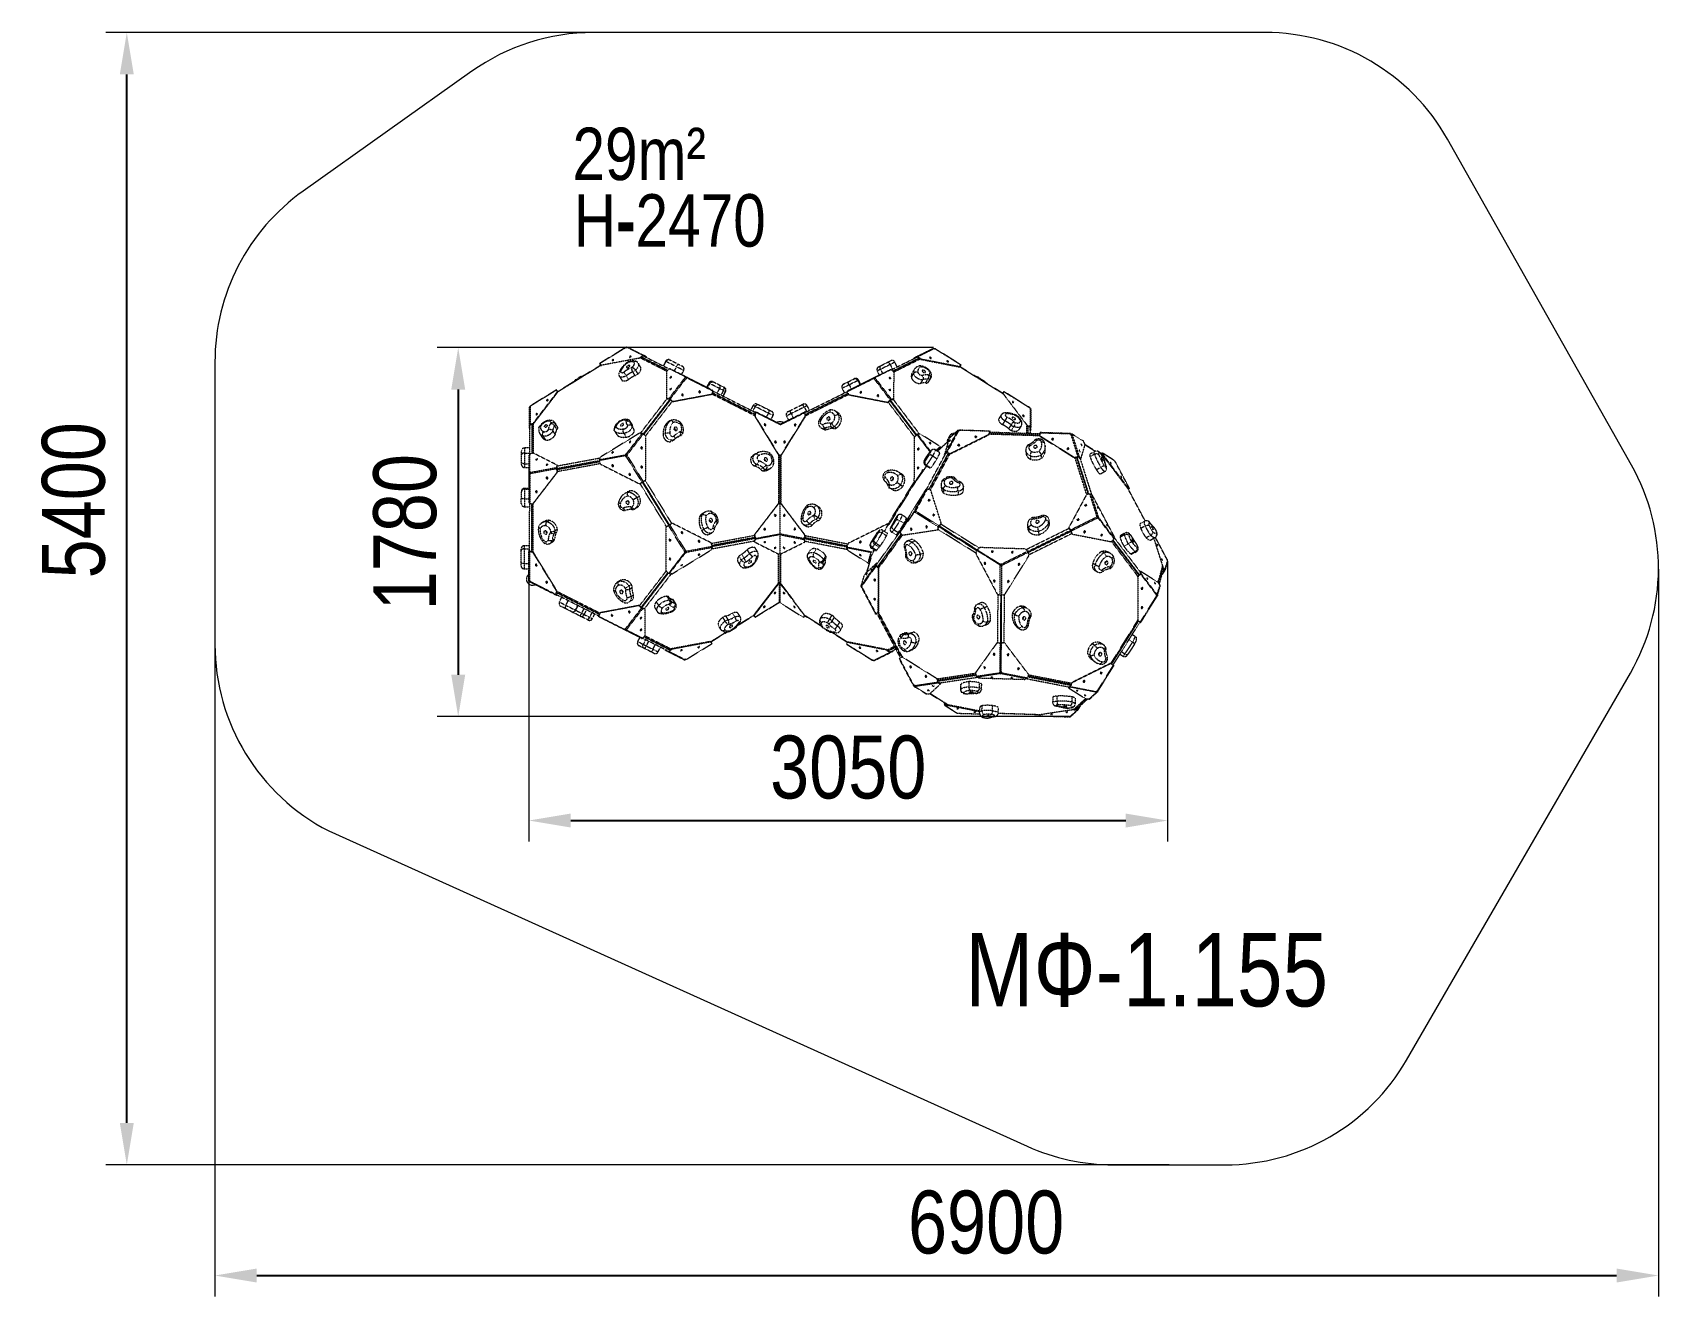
# Model space of a CAD drawing. Header units: millimetres. Extents: x -4077 to 3684, y -3420 to 2611.
import ezdxf

# ---------------------------------------------------------------- set-up
doc = ezdxf.new("R2010")
doc.units = ezdxf.units.MM
doc.linetypes.add('HIDDEN', pattern=[1.905, 1.27, -0.635])
for name, color, linetype in [('DIKOM_АРТИКУЛ', 7, 'Continuous'), ('DIKOM_ЗОНА', 90, 'Continuous'), ('DIKOM_ОБЪЕКТ', 7, 'Continuous'), ('DIKOM_РАЗМЕР_ЗОНА', 7, 'Continuous'), ('DIKOM_РАЗМЕР_ОБЪЕКТА', 7, 'Continuous')]:
    doc.layers.add(name, color=color, linetype=linetype)
doc.styles.add('style1', font='arialbd.ttf', dxfattribs={"width": 0.8})
doc.dimstyles.new('1-50', dxfattribs={"dimtxt": 300, "dimasz": 200, "dimexe": 100, "dimexo": 0, "dimgap": 100, "dimtad": 1, "dimtxsty": 'style1', "dimcen": 200, "dimclrd": 7, "dimclre": 7, "dimclrt": 7, "dimadec": 1, "dimazin": 2, "dimtfac": 1, "dimtmove": 0, "dimatfit": 2, "dimfxl": 0, "dimlwd": 25, "dimlwe": 18, "dimarcsym": 0})

msp = doc.modelspace()

# ---------------------------------------------------------------- texts
at = {"layer": 'DIKOM_АРТИКУЛ', "insert": (374.584, -1686.04), "char_height": 350, "width": 1794.24567, "attachment_point": 1, "style": 'style1'}
msp.add_mtext('{\\fArial|b0|i0|c204|p34;МФ-1.155}', dxfattribs=at)
at = {"layer": 'DIKOM_РАЗМЕР_ОБЪЕКТА', "char_height": 250, "width": 1517.64424, "attachment_point": 1, "style": 'style1'}
for s, insert in [('{\\fArial|b0|i0|c204|p34;29m²}', (-1499.697, 2157.223)), ('{\\fArial|b0|i0|c204|p34;H}-{\\fArial|b0|i0|c204|p34;2470}', (-1493.577, 1839.758))]:
    msp.add_mtext(s, dxfattribs=dict(at, insert=insert))

# ---------------------------------------------------------------- blocks, each defined once
blk = doc.blocks.new('*D0')
at = {"layer": 'Defpoints', "color": 0, "transparency": 16777216}
for p in [(223.2, 1107.5), (-2045.1, -653.4), (872, -653.4)]:
    blk.add_point(p, dxfattribs=at)
at = {"layer": 'DIKOM_РАЗМЕР_ОБЪЕКТА', "color": 7, "lineweight": 18, "transparency": 16777216}
for p, q in [((223.2, 1107.5), (-2145.1, 1107.5)), ((872, -653.4), (-2145.1, -653.4))]:
    blk.add_line(p, q, dxfattribs=at)
at = {"layer": 'DIKOM_РАЗМЕР_ОБЪЕКТА', "color": 7, "lineweight": 25, "transparency": 16777216}
blk.add_line((-2045.1, 907.5), (-2045.1, -453.4), dxfattribs=at)
at = {"layer": 'DIKOM_РАЗМЕР_ОБЪЕКТА', "color": 7, "transparency": 16777216}
for points in [[(-2078.4, 907.5), (-2011.8, 907.5), (-2045.1, 1107.5)], [(-2078.4, -453.4), (-2011.8, -453.4), (-2045.1, -653.4)]]:
    blk.add_solid(points, dxfattribs=at)
at = {"layer": 'DIKOM_РАЗМЕР_ОБЪЕКТА', "color": 7, "transparency": 16777216, "insert": (-2298.3, 227), "char_height": 300, "attachment_point": 5, "rotation": 90, "style": 'style1'}
blk.add_mtext('{\\fArial|b0|i0|c204|p34;1780}', dxfattribs=at)
blk = doc.blocks.new('*D1')
at = {"layer": 'Defpoints', "color": 0, "transparency": 16777216}
for p in [(1340.7, 88.5), (-1708.3, 11.5), (1340.7, -1149.1)]:
    blk.add_point(p, dxfattribs=at)
at = {"layer": 'DIKOM_РАЗМЕР_ОБЪЕКТА', "color": 7, "lineweight": 18, "transparency": 16777216}
for p, q in [((1340.7, 88.5), (1340.7, -1249.1)), ((-1708.3, 11.5), (-1708.3, -1249.1))]:
    blk.add_line(p, q, dxfattribs=at)
at = {"layer": 'DIKOM_РАЗМЕР_ОБЪЕКТА', "color": 7, "lineweight": 25, "transparency": 16777216}
blk.add_line((-1508.3, -1149.1), (1140.7, -1149.1), dxfattribs=at)
at = {"layer": 'DIKOM_РАЗМЕР_ОБЪЕКТА', "color": 7, "transparency": 16777216}
for points in [[(-1508.3, -1115.7), (-1508.3, -1182.4), (-1708.3, -1149.1)], [(1140.7, -1115.7), (1140.7, -1182.4), (1340.7, -1149.1)]]:
    blk.add_solid(points, dxfattribs=at)
at = {"layer": 'DIKOM_РАЗМЕР_ОБЪЕКТА', "color": 7, "transparency": 16777216, "insert": (-183.8, -895.8), "char_height": 300, "attachment_point": 5, "style": 'style1'}
blk.add_mtext('{\\fArial|b0|i0|c204|p34;3050}', dxfattribs=at)
blk = doc.blocks.new('*D2')
at = {"layer": 'Defpoints', "color": 0, "transparency": 16777216}
for p in [(3683.6, 50.1), (-3206.4, -308.7), (3683.6, -3320.2)]:
    blk.add_point(p, dxfattribs=at)
at = {"layer": 'DIKOM_РАЗМЕР_ЗОНА', "color": 7, "lineweight": 18, "transparency": 16777216}
for p, q in [((3683.6, 50.1), (3683.6, -3420.2)), ((-3206.4, -308.7), (-3206.4, -3420.2))]:
    blk.add_line(p, q, dxfattribs=at)
at = {"layer": 'DIKOM_РАЗМЕР_ЗОНА', "color": 7, "lineweight": 25, "transparency": 16777216}
blk.add_line((-3006.4, -3320.2), (3483.6, -3320.2), dxfattribs=at)
at = {"layer": 'DIKOM_РАЗМЕР_ЗОНА', "color": 7, "transparency": 16777216}
for points in [[(-3006.4, -3286.8), (-3006.4, -3353.5), (-3206.4, -3320.2)], [(3483.6, -3286.8), (3483.6, -3353.5), (3683.6, -3320.2)]]:
    blk.add_solid(points, dxfattribs=at)
at = {"layer": 'DIKOM_РАЗМЕР_ЗОНА', "color": 7, "transparency": 16777216, "insert": (474.3, -3067), "char_height": 300, "attachment_point": 5, "style": 'style1'}
blk.add_mtext('{\\fArial|b0|i0|c204|p34;6900}', dxfattribs=at)
blk = doc.blocks.new('*D3')
at = {"layer": 'Defpoints', "color": 0, "transparency": 16777216}
for p in [(-3626.9, 2611.2), (1348.5, 2611.2), (1348.5, -2791.9)]:
    blk.add_point(p, dxfattribs=at)
at = {"layer": 'DIKOM_РАЗМЕР_ЗОНА', "color": 7, "lineweight": 18, "transparency": 16777216}
for p, q in [((1348.5, 2611.2), (-3726.9, 2611.2)), ((1348.5, -2791.9), (-3726.9, -2791.9))]:
    blk.add_line(p, q, dxfattribs=at)
at = {"layer": 'DIKOM_РАЗМЕР_ЗОНА', "color": 7, "lineweight": 25, "transparency": 16777216}
blk.add_line((-3626.9, -2591.9), (-3626.9, 2411.2), dxfattribs=at)
at = {"layer": 'DIKOM_РАЗМЕР_ЗОНА', "color": 7, "transparency": 16777216}
for points in [[(-3660.3, 2411.2), (-3593.6, 2411.2), (-3626.9, 2611.2)], [(-3660.3, -2591.9), (-3593.6, -2591.9), (-3626.9, -2791.9)]]:
    blk.add_solid(points, dxfattribs=at)
at = {"layer": 'DIKOM_РАЗМЕР_ЗОНА', "color": 7, "transparency": 16777216, "insert": (-3880.1, 379.3), "char_height": 300, "attachment_point": 5, "rotation": 90, "style": 'style1'}
blk.add_mtext('{\\fArial|b0|i0|c204|p34;5400}', dxfattribs=at)

# ---------------------------------------------------------------- dimensions: what is measured, and where the dimension line sits
at = {"layer": 'DIKOM_РАЗМЕР_ЗОНА'}
dim = msp.add_linear_dim(base=(-3626.927, 2611.221), p1=(1348.49, -2791.939), p2=(1348.49, 2611.221), angle=90, text='{\\fArial|b0|i0|c204|p34;5400}', dimstyle='1-50', dxfattribs=at)
dim.commit()
dim.dimension.update_dxf_attribs({"geometry": '*D3', "text_midpoint": (-3626.927, 379.285), "dimtype": 160})
dim = msp.add_linear_dim(base=(3683.596, -3320.169), p1=(-3206.352, -308.669), p2=(3683.596, 50.109), text='{\\fArial|b0|i0|c204|p34;6900}', dimstyle='1-50', dxfattribs=at)
dim.commit()
dim.dimension.update_dxf_attribs({"geometry": '*D2', "text_midpoint": (474.264, -3320.169), "dimtype": 160})
at = {"layer": 'DIKOM_РАЗМЕР_ОБЪЕКТА'}
dim = msp.add_linear_dim(base=(-2045.084, -653.434), p1=(223.238, 1107.531), p2=(871.98, -653.434), angle=90, text='{\\fArial|b0|i0|c204|p34;1780}', dimstyle='1-50', dxfattribs=at)
dim.commit()
dim.dimension.update_dxf_attribs({"geometry": '*D0', "text_midpoint": (-2045.084, 227.048), "dimtype": 160})
dim = msp.add_linear_dim(base=(1340.735, -1149.052), p1=(-1708.316, 11.502), p2=(1340.735, 88.5), text='{\\fArial|b0|i0|c204|p34;3050}', dimstyle='1-50', dxfattribs=at)
dim.commit()
dim.dimension.update_dxf_attribs({"geometry": '*D1', "text_midpoint": (-183.791, -1149.052), "dimtype": 160})

# ---------------------------------------------------------------- linework, layer by layer
at = {"layer": 'DIKOM_ЗОНА', "color": 3, "lineweight": 15}
msp.add_lwpolyline([(1615.623, -2791.939, 0.26779327), (2481.357, -2292.443), (3549.344, -445.119, 0.26543486), (3554.578, 546.725), (2676.884, 2102.56, 0.27062281), (1805.916, 2611.221), (-1400.852, 2611.221, 0.15570297), (-1980.136, 2426.346), (-2785.637, 1853.901, 0.24284827), (-3206.352, 1038.776), (-3206.352, -308.669, 0.28112842), (-2663.315, -1198.155), (669.794, -2703.321, 0.10644106), (1081.356, -2791.939)], format="xyb", close=True, dxfattribs=at)
at = {"layer": 'DIKOM_ОБЪЕКТ', "color": 7, "linetype": 'HIDDEN', "lineweight": 15}
for p, q in [((-1244.763, 1109.099), (-1370.003, 1032.354)), ((-1244.574, 1108.163), (-1369.534, 1031.59)), ((-1243.638, 1107.219), (-1244.782, 1109.087)), ((-1244.411, 1107.288), (-1244.574, 1108.163)), ((-1243.92, 1107.095), (-1244.574, 1108.163)), ((-1244.309, 1107.121), (-1244.411, 1107.288)), ((-1241.208, 1109.821), (-1243.305, 1107.495)), ((-1243.305, 1107.495), (-1242.323, 1108.584)), ((-1243.305, 1107.494), (-1243.305, 1107.495)), ((-1164.081, 1070.881), (-1241.208, 1109.821)), ((-1239.209, 1108.811), (-1238.438, 1110.339)), ((-1238.438, 1110.339), (-1161.31, 1071.399)), ((144.69, 1065.827), (221.887, 1104.056)), ((227.25, 1103.011), (150.053, 1064.782)), ((221.888, 1104.057), (223.379, 1104.795)), ((223.521, 1104.508), (223.379, 1104.795)), ((225.79, 1104.08), (226.145, 1104.256)), ((225.985, 1103.999), (226.145, 1104.256)), ((226.145, 1104.256), (227.249, 1103.012)), ((228.224, 1101.914), (227.25, 1103.011)), ((229.713, 1103.494), (228.561, 1101.645)), ((228.84, 1101.517), (229.498, 1102.573)), ((229.225, 1101.533), (229.328, 1101.699)), ((229.498, 1102.573), (229.328, 1101.699)), ((353.87, 1025.048), (229.498, 1102.573)), ((354.344, 1025.808), (229.694, 1103.507)), ((-1364.733, 1023.755), (-1570.756, 897.504)), ((-1363.97, 1022.646), (-1570.115, 896.32)), ((-1369.535, 1031.59), (-1368.201, 1029.414)), ((-1369.535, 1031.59), (-1365.596, 1025.162)), ((-1365.594, 1025.161), (-1369.534, 1031.59)), ((-1369.534, 1031.59), (-1368.201, 1029.414)), ((-1364.261, 1022.985), (-1368.201, 1029.414)), ((-1368.201, 1029.414), (-1364.733, 1023.755)), ((-1368.201, 1029.414), (-1368.201, 1029.414)), ((-1365.596, 1025.162), (-1364.733, 1023.755)), ((-1364.261, 1022.985), (-1365.594, 1025.161)), ((-1362.726, 1024.424), (-1180.38, 1058.521)), ((-1362.726, 1024.424), (-1361.393, 1022.249)), ((-1174.965, 1014.817), (-1186.077, 1032.949)), ((-1179.052, 1056.355), (-1180.38, 1058.521)), ((-1176.487, 1060.437), (-1164.081, 1070.881)), ((-1176.487, 1060.437), (-1175.158, 1058.267)), ((-1050.276, 994.925), (-1175.396, 1058.08)), ((-1175.015, 1058.378), (-1162.747, 1068.705)), ((-1046.517, 998.601), (-1171.241, 1061.556)), ((-1045.518, 999.509), (-1170.192, 1062.439)), ((-1162.747, 1068.705), (-1164.081, 1070.881)), ((-1162.799, 1068.79), (-1162.662, 1068.721)), ((-1162.798, 1068.788), (-1038.394, 1005.995)), ((-1161.31, 1071.399), (-1162.662, 1068.721)), ((-1150.921, 1062.793), (-1162.662, 1068.721)), ((-1161.409, 1068.088), (-1161.472, 1068.119)), ((-1149.569, 1065.471), (-1161.31, 1071.399)), ((-1150.921, 1062.793), (-1149.569, 1065.471)), ((-1147.852, 1064.604), (-1149.204, 1061.926)), ((-1055.098, 1042.43), (-1066.363, 1020.112)), ((-1054.349, 1042.052), (-1065.614, 1019.734)), ((-1034.948, 1049.062), (-1035.802, 1049.46)), ((-1003.989, 1016.633), (-1013.901, 996.996)), ((16.741, 1026.992), (27.836, 1004.589)), ((22.556, 1001.974), (146.245, 1063.233)), ((154.634, 1057.345), (29.63, 995.434)), ((155.651, 1056.441), (30.621, 994.518)), ((159.701, 1052.895), (34.355, 990.816)), ((49.919, 1015.526), (38.823, 1037.929)), ((133.779, 1057.074), (132.447, 1059.762)), ((132.452, 1059.75), (132.447, 1059.762)), ((132.452, 1059.75), (133.784, 1057.061)), ((133.784, 1057.061), (133.779, 1057.074)), ((134.294, 1060.677), (144.69, 1065.827)), ((134.294, 1060.677), (135.626, 1057.989)), ((135.626, 1057.989), (146.021, 1063.139)), ((146.021, 1063.139), (144.69, 1065.827)), ((148.703, 1062.616), (150.053, 1064.782)), ((148.703, 1062.616), (159.045, 1053.425)), ((150.053, 1064.782), (160.395, 1055.591)), ((159.045, 1053.425), (160.395, 1055.591)), ((164.397, 1053.536), (163.047, 1051.37)), ((163.047, 1051.37), (345.657, 1015.77)), ((164.397, 1053.536), (347.007, 1017.936)), ((345.657, 1015.77), (347.007, 1017.936)), ((553.417, 888.26), (348.237, 1016.147)), ((352.52, 1022.882), (348.531, 1016.484)), ((349.881, 1018.65), (348.531, 1016.484)), ((554.068, 889.438), (349.008, 1017.25)), ((349.009, 1017.249), (352.52, 1022.882)), ((349.01, 1017.249), (349.882, 1018.648)), ((353.87, 1025.048), (349.881, 1018.65)), ((349.882, 1018.648), (353.87, 1025.047)), ((353.87, 1025.048), (352.52, 1022.882)), ((353.87, 1025.047), (352.52, 1022.882)), ((-1275.939, 971.29), (-1264.828, 953.158)), ((-1242.876, 973.669), (-1231.764, 955.536)), ((-1212.886, 991.786), (-1201.775, 973.654)), ((-1198.953, 999.75), (-1187.841, 981.617)), ((-1050.911, 993.171), (-1051.394, 867.278)), ((-1049.178, 996.177), (-1037.373, 1006.925)), ((-1039.183, 864.844), (-961.75, 965.406)), ((-960.251, 968.006), (-1037.373, 1006.925)), ((-1035.373, 1005.916), (-1034.602, 1007.443)), ((-1034.602, 1007.443), (-957.48, 968.524)), ((-956.393, 962.702), (-1033.827, 862.14)), ((-978.852, 979.309), (-968.941, 998.943)), ((-961.75, 965.406), (-963.062, 965.276)), ((-963.059, 966.039), (-960.251, 968.006)), ((-962.618, 965.32), (-963.059, 966.039)), ((-958.917, 965.83), (-960.251, 968.006)), ((-959.89, 965.149), (-958.917, 965.83)), ((-958.97, 965.915), (-958.832, 965.846)), ((-958.96, 965.9), (-955.892, 964.352)), ((-958.832, 965.846), (-957.48, 968.524)), ((-958.832, 965.846), (-956.749, 964.794)), ((-957.48, 968.524), (-955.397, 967.472)), ((-956.749, 964.794), (-955.397, 967.472)), ((-955.42, 961.419), (-956.393, 962.702)), ((-955.646, 964.237), (-954.294, 966.916)), ((-955.646, 964.237), (-955.479, 964.153)), ((-955.486, 962.299), (-955.566, 961.611)), ((-955.486, 962.299), (-954.141, 963.124)), ((-955.479, 964.153), (-954.127, 966.832)), ((-955.104, 961.141), (-954.314, 961.625)), ((-954.141, 963.124), (-954.314, 961.625)), ((-954.294, 966.916), (-954.298, 966.917)), ((-954.294, 966.916), (-954.127, 966.832)), ((-829.714, 900.309), (-954.141, 963.124)), ((-954.127, 966.832), (-829.7, 904.018)), ((-848.974, 938.389), (-858.886, 918.752)), ((-844.684, 936.223), (-854.596, 916.586)), ((-62.014, 959.734), (-186.918, 897.877)), ((-186.904, 901.586), (-62, 963.442)), ((-137.538, 950.583), (-127.774, 930.869)), ((-124.531, 932.475), (-134.295, 952.19)), ((-124.531, 932.475), (-35.536, 976.551)), ((-61.853, 958.235), (-62.014, 959.734)), ((-60.676, 958.9), (-62.014, 959.734)), ((-62, 963.442), (-61.832, 963.525)), ((-60.668, 960.754), (-62, 963.442)), ((-61.066, 957.744), (-61.853, 958.235)), ((-60.501, 960.837), (-61.832, 963.525)), ((-59.766, 959.296), (-60.749, 958.019)), ((-60.725, 964.073), (-58.634, 965.109)), ((-59.394, 961.385), (-60.725, 964.073)), ((-60.601, 958.21), (-60.676, 958.9)), ((-60.668, 960.754), (-60.501, 960.837)), ((16.893, 858.14), (-59.766, 959.296)), ((-59.394, 961.385), (-57.302, 962.421)), ((-58.634, 965.109), (18.787, 1003.44)), ((-57.302, 962.421), (-58.634, 965.109)), ((-57.302, 962.421), (-57.165, 962.489)), ((-57.217, 962.404), (-55.867, 964.57)), ((-57.217, 962.404), (-56.248, 961.714)), ((21.554, 1002.901), (-55.867, 964.57)), ((-55.867, 964.57), (-53.074, 962.581)), ((-54.389, 961.958), (22.27, 860.803)), ((-53.077, 961.818), (-54.389, 961.958)), ((-53.521, 961.865), (-53.074, 962.581)), ((-45.3, 996.266), (-35.534, 976.546)), ((-29.463, 1004.109), (-19.696, 984.387)), ((18.787, 1003.44), (19.547, 1001.907)), ((33.276, 992.063), (21.554, 1002.901)), ((34.499, 863.144), (34.985, 989.043)), ((128.881, 985.449), (117.632, 967.402)), ((132.199, 1004.019), (120.95, 985.971)), ((171.69, 954.247), (160.441, 936.199)), ((195.906, 957.447), (184.657, 939.399)), ((207.418, 958.406), (196.169, 940.358)), ((199.213, 943.692), (210.462, 961.74)), ((-1576.025, 906.103), (-1701.266, 829.361)), ((-1575.557, 905.339), (-1700.518, 828.768)), ((-1685.772, 748.61), (-1572.265, 896.02)), ((-1684.439, 746.434), (-1570.932, 893.844)), ((-1575.557, 905.339), (-1571.619, 898.91)), ((-1575.557, 905.339), (-1574.224, 903.163)), ((-1575.557, 905.339), (-1574.224, 903.163)), ((-1571.617, 898.91), (-1575.557, 905.339)), ((-1574.224, 903.163), (-1570.285, 896.735)), ((-1570.755, 897.504), (-1574.224, 903.163)), ((-1570.932, 893.844), (-1572.265, 896.02)), ((-1571.619, 898.91), (-1570.285, 896.735)), ((-1570.755, 897.504), (-1571.617, 898.91)), ((-1174.976, 699.676), (-1048.792, 863.559)), ((-1034.838, 861.004), (-1161.56, 696.421)), ((-1159.81, 694.787), (-1033.088, 859.369)), ((-1032.367, 858.696), (-1159.089, 694.113)), ((-1158.676, 693.727), (-1031.953, 858.31)), ((-1051.178, 866.458), (-1049.844, 864.282)), ((-1049.557, 865.64), (-1039.183, 864.844)), ((-1049.557, 865.64), (-1048.223, 863.464)), ((-1048.223, 863.464), (-1037.85, 862.668)), ((-1037.85, 862.668), (-1039.183, 864.844)), ((-1035.171, 861.316), (-1033.827, 862.14)), ((-1035.171, 861.316), (-1024.831, 851.657)), ((-1033.827, 862.14), (-1023.487, 852.481)), ((-1020.826, 850.346), (-837.951, 884.544)), ((-1019.481, 851.17), (-836.606, 885.368)), ((-837.951, 884.544), (-836.606, 885.368)), ((-836.703, 885.022), (-835.358, 885.846)), ((-629.732, 782.654), (-834.874, 886.201)), ((-829.714, 900.309), (-833.725, 887.966)), ((-628.346, 787.528), (-832.824, 890.739)), ((-627.993, 788.762), (-832.43, 891.952)), ((-829.619, 900.615), (-629.666, 799.688)), ((-798.109, 912.714), (-809.374, 890.396)), ((-779.42, 903.281), (-790.685, 880.963)), ((-770.329, 898.692), (-781.594, 876.374)), ((-780.22, 875.681), (-768.955, 897.999)), ((-391.53, 796.892), (-187.011, 898.183)), ((-184.267, 889.499), (-389.269, 787.969)), ((-183.881, 888.283), (-388.884, 786.752)), ((-181.866, 883.729), (-387.426, 781.923)), ((-212.71, 913.353), (-212.757, 913.33)), ((-212.757, 913.33), (-201.661, 890.927)), ((-212.713, 913.352), (-201.618, 890.949)), ((-186.918, 897.877), (-183.002, 885.504)), ((-181.385, 883.371), (-180.047, 882.536)), ((-180.141, 882.883), (2.464, 847.281)), ((-180.141, 882.883), (-178.802, 882.049)), ((-179.043, 930.028), (-169.279, 910.314)), ((-178.802, 882.049), (3.802, 846.446)), ((16.893, 858.14), (6.479, 848.56)), ((18.232, 857.306), (7.818, 847.726)), ((14.991, 854.324), (140.525, 688.698)), ((140.931, 689.095), (15.407, 854.707)), ((16.133, 855.375), (141.639, 689.786)), ((16.893, 858.14), (18.232, 857.306)), ((143.358, 691.465), (17.895, 856.996)), ((22.27, 860.803), (20.92, 858.637)), ((31.299, 859.354), (20.92, 858.637)), ((32.65, 861.519), (22.27, 860.803)), ((31.299, 859.354), (32.65, 861.519)), ((31.869, 859.444), (156.998, 694.354)), ((32.927, 860.159), (34.277, 862.325)), ((553.59, 888.672), (557.578, 895.071)), ((553.59, 888.672), (554.94, 890.837)), ((557.578, 895.071), (554.067, 889.438)), ((554.94, 890.839), (554.067, 889.438)), ((555.564, 887.942), (554.214, 885.776)), ((554.94, 890.837), (558.928, 897.236)), ((558.928, 897.236), (554.94, 890.839)), ((555.564, 887.942), (667.609, 740.095)), ((558.928, 897.236), (557.578, 895.071)), ((558.928, 897.236), (557.578, 895.071)), ((557.578, 895.071), (557.578, 895.071)), ((683.301, 819.713), (558.928, 897.236)), ((684.054, 820.3), (559.402, 897.997)), ((-1705.58, 736.48), (-1705.249, 822.624)), ((-1705.249, 822.625), (-1705.243, 824.288)), ((-1704.922, 824.287), (-1705.243, 824.288)), ((-1703.524, 826.126), (-1703.523, 826.522)), ((-1703.523, 826.522), (-1701.917, 826.953)), ((-1703.365, 826.264), (-1703.523, 826.522)), ((-1701.916, 826.953), (-1702.246, 740.809)), ((-1700.499, 827.333), (-1701.916, 826.953)), ((-1701.247, 829.373), (-1700.108, 827.515)), ((-1700.518, 828.768), (-1699.813, 828.225)), ((-1699.868, 827.707), (-1700.518, 828.768)), ((-1699.711, 828.059), (-1699.813, 828.225)), ((-1024.187, 851.139), (-1150.951, 686.502)), ((-1024.831, 851.657), (-1023.487, 852.481)), ((-1019.481, 851.17), (-1020.826, 850.346)), ((-637.714, 831.755), (-648.98, 809.437)), ((-627.733, 826.716), (-638.998, 804.398)), ((-628.426, 802.407), (-629.772, 799.741)), ((-629.668, 782.908), (-625.491, 797.506)), ((-629.668, 782.908), (-628.323, 783.732)), ((-628.253, 802.32), (-629.601, 799.649)), ((-629.558, 799.618), (-625.491, 797.565)), ((-627.659, 779.516), (-629.004, 778.692)), ((-629.004, 778.692), (-517.077, 596.06)), ((-628.323, 783.732), (-624.147, 798.33)), ((-628.253, 802.32), (-624.139, 800.243)), ((-627.659, 779.516), (-515.733, 596.884)), ((-515.17, 745.256), (-627.574, 801.977)), ((-625.491, 797.565), (-624.139, 800.243)), ((-624.147, 798.33), (-625.491, 797.506)), ((-625.491, 797.565), (-625.438, 797.539)), ((-508.661, 740.051), (-624.147, 798.33)), ((-624.139, 800.243), (-508.659, 741.966)), ((-564.837, 794.969), (-574.753, 775.323)), ((-552.326, 764.006), (-542.411, 783.65)), ((-392.85, 795.886), (-508.924, 738.396)), ((-508.921, 742.098), (-392.836, 799.595)), ((-503.211, 596.838), (-389.585, 779.153)), ((-501.873, 596.003), (-388.246, 778.319)), ((-478.576, 781.679), (-468.812, 761.964)), ((-455.707, 793.006), (-445.943, 773.291)), ((-393.116, 824.005), (-382.02, 801.602)), ((-392.85, 795.886), (-388.933, 783.513)), ((-392.85, 795.886), (-391.512, 795.052)), ((-388.865, 801.56), (-392.836, 799.595)), ((-392.836, 799.595), (-391.505, 796.906)), ((-391.512, 795.052), (-387.595, 782.679)), ((-387.533, 798.872), (-391.505, 796.906)), ((-388.246, 778.319), (-389.585, 779.153)), ((-388.933, 783.513), (-387.595, 782.679)), ((-387.533, 798.872), (-388.865, 801.56)), ((-387.314, 798.98), (-388.645, 801.669)), ((-368.697, 808.201), (-379.792, 830.604)), ((-233.704, 797.389), (-244.858, 804.341)), ((-229.316, 785.083), (-218.162, 778.131)), ((3.802, 846.446), (2.464, 847.281)), ((6.479, 848.56), (7.818, 847.726)), ((132.934, 681.283), (7.17, 847.213)), ((546.852, 786.556), (535.603, 768.508)), ((682.488, 819.01), (682.591, 819.175)), ((682.591, 819.175), (683.301, 819.713)), ((682.638, 818.65), (683.301, 819.713)), ((682.875, 818.453), (684.034, 820.312)), ((686.289, 817.444), (683.271, 818.279)), ((683.271, 818.279), (684.685, 817.888)), ((683.271, 818.279), (683.271, 818.279)), ((685.953, 731.044), (686.289, 817.444)), ((686.28, 815.204), (687.991, 815.198)), ((687.991, 815.198), (687.655, 728.798)), ((-1702.63, 722.806), (-1705.63, 722.818)), ((-1705.617, 722.817), (-1705.63, 722.818)), ((-1705.623, 724.879), (-1705.58, 736.48)), ((-1705.623, 724.879), (-1702.623, 724.867)), ((-1705.617, 722.817), (-1702.617, 722.805)), ((-1702.58, 736.469), (-1705.58, 736.48)), ((-1703.088, 598.684), (-1702.564, 736.711)), ((-1702.617, 722.805), (-1702.63, 722.806)), ((-1702.623, 724.867), (-1702.58, 736.469)), ((-1702.246, 740.809), (-1689.4, 745.949)), ((-1700.913, 738.634), (-1702.246, 740.809)), ((-1700.913, 738.634), (-1688.067, 743.773)), ((-1693.545, 741.581), (-1694.075, 602.087)), ((-1692.282, 742.087), (-1692.812, 602.563)), ((-1688.067, 743.773), (-1689.4, 745.949)), ((-1687.299, 744.123), (-1687.83, 604.247)), ((-1685.772, 748.61), (-1684.439, 746.434)), ((-1593.704, 710.729), (-1582.592, 692.597)), ((-1585.737, 733.82), (-1574.625, 715.688)), ((-1571.955, 730.626), (-1583.067, 748.759)), ((-1581.446, 744.546), (-1570.335, 726.413)), ((-1181.225, 698.658), (-1363.863, 586.742)), ((-1299.118, 710.715), (-1288.007, 692.582)), ((-1254.334, 698.773), (-1243.222, 680.641)), ((-1244.274, 598.493), (-1166.837, 699.051)), ((-1224.316, 750.251), (-1213.205, 732.119)), ((-1213.169, 738.102), (-1224.28, 756.235)), ((-1216.886, 733.257), (-1205.774, 715.124)), ((-1177.21, 699.847), (-1166.837, 699.051)), ((-1055.331, 698.704), (-1066.537, 691.836)), ((-1033.434, 759.17), (-1044.64, 752.303)), ((-552.324, 764.01), (-515.17, 745.256)), ((-508.91, 742.106), (-552.321, 764.015)), ((-511.558, 743.434), (-508.917, 742.1)), ((-508.919, 742.101), (-506.273, 743.412)), ((-506.272, 743.41), (-506.273, 743.412)), ((-502.648, 745.207), (-468.812, 761.965)), ((-502.648, 745.207), (-502.647, 745.206)), ((-313.646, 725.066), (-302.492, 718.114)), ((-296.157, 722.539), (-285.003, 715.586)), ((-264.848, 729.252), (-253.694, 722.3)), ((-250.469, 731.631), (-239.315, 724.679)), ((281.865, 605.672), (338.019, 710.389)), ((342.822, 711.112), (286.668, 606.395)), ((338.26, 711.202), (303.683, 679.392)), ((339.319, 712.503), (304.692, 680.647)), ((338.019, 710.389), (337.308, 709.433)), ((337.426, 709.833), (338.26, 711.202)), ((337.548, 709.756), (337.426, 709.833)), ((338.666, 710.948), (338.26, 711.202)), ((344.16, 710.465), (342.822, 711.112)), ((343.139, 710.959), (343.484, 710.953)), ((343.369, 710.847), (343.484, 710.953)), ((343.484, 710.953), (343.637, 713.865)), ((343.484, 710.953), (344.944, 710.72)), ((343.637, 713.865), (345.097, 713.632)), ((344.859, 713.607), (345.267, 711.013)), ((491.229, 708.96), (344.859, 713.607)), ((344.994, 711.665), (344.859, 713.607)), ((344.944, 710.72), (344.994, 711.664)), ((344.994, 711.665), (345.161, 710.599)), ((345.096, 713.599), (345.097, 713.632)), ((345.103, 713.599), (345.156, 714.607)), ((345.156, 714.607), (491.525, 709.961)), ((489.336, 696.28), (491.229, 708.96)), ((489.47, 694.338), (491.363, 707.018)), ((731.191, 695.714), (490.812, 703.325)), ((491.363, 707.018), (491.229, 708.96)), ((491.361, 707.049), (491.372, 707.049)), ((491.525, 709.961), (491.372, 707.049)), ((492.026, 703.286), (491.372, 707.049)), ((492.213, 706.003), (491.525, 709.961)), ((492.071, 703.285), (492.213, 706.003)), ((492.078, 703.285), (492.217, 705.939)), ((492.213, 706.003), (492.217, 705.939)), ((563.765, 758.046), (552.517, 739.999)), ((593.382, 739.325), (582.133, 721.278)), ((606.736, 730.424), (595.487, 712.376)), ((630.94, 715.707), (642.189, 733.755)), ((666.265, 737.939), (667.609, 740.095)), ((669.3, 697.673), (669.443, 735.44)), ((671.063, 737.471), (669.717, 735.311)), ((669.88, 735.233), (684.603, 728.879)), ((671.063, 737.471), (685.953, 731.044)), ((674.274, 697.516), (674.41, 733.278)), ((675.535, 697.476), (675.669, 732.735)), ((684.655, 728.961), (684.534, 697.191)), ((687.597, 713.722), (684.597, 713.733)), ((684.603, 728.879), (685.953, 731.044)), ((684.604, 715.657), (684.655, 728.81)), ((684.604, 715.657), (687.604, 715.646)), ((684.65, 727.406), (684.649, 727.476)), ((684.656, 728.964), (684.655, 728.81)), ((687.655, 728.798), (684.655, 728.81)), ((687.604, 715.646), (687.655, 728.798)), ((731.637, 699.989), (730.499, 689.069)), ((877.583, 695.365), (731.637, 699.989)), ((878.226, 697.472), (732.095, 702.102)), ((-1702.972, 629.219), (-1727.972, 629.314)), ((-1655.883, 697.666), (-1644.771, 679.533)), ((-1640.757, 686.394), (-1629.646, 668.262)), ((-1161.48, 696.348), (-1238.918, 595.789)), ((-1161.48, 696.348), (-1151.141, 686.688)), ((-1150.097, 478.241), (-1149.313, 682.549)), ((-1025.487, 661.702), (-1014.28, 668.569)), ((-988.244, 687.117), (-999.45, 680.25)), ((-992.726, 682.031), (-981.52, 688.899)), ((131.013, 677.095), (130.235, 473.383)), ((132.75, 681.103), (144.558, 692.638)), ((206.883, 610.409), (144.558, 692.638)), ((144.558, 692.638), (145.897, 691.804)), ((207.254, 610.851), (145.897, 691.804)), ((145.982, 691.846), (147.332, 694.012)), ((145.982, 691.846), (207.316, 610.925)), ((159.7, 694.449), (147.332, 694.012)), ((147.332, 694.012), (208.925, 612.748)), ((262.022, 631.861), (163.581, 693.222)), ((247.686, 628.201), (236.28, 617.708)), ((246.677, 626.946), (236.492, 617.576)), ((246.677, 626.946), (239.952, 615.42)), ((249.213, 625.365), (242.487, 613.839)), ((294.457, 661.702), (242.549, 613.946)), ((294.258, 661.029), (242.772, 613.662)), ((246.677, 626.946), (249.213, 625.365)), ((247.774, 622.9), (251.901, 626.697)), ((252.054, 629.609), (251.901, 626.697)), ((255.939, 626.265), (251.901, 626.697)), ((258.791, 628.888), (252.054, 629.609)), ((295.353, 664.731), (275.805, 598.681)), ((303.42, 690.755), (292.171, 672.707)), ((303.683, 679.392), (296.807, 667.608)), ((304.42, 602.989), (486.979, 693.395)), ((304.554, 601.046), (487.113, 691.453)), ((487.113, 691.453), (486.979, 693.395)), ((489.336, 696.28), (489.47, 694.338)), ((730.638, 686.484), (489.429, 694.121)), ((730.563, 689.677), (489.912, 697.297)), ((730.49, 688.566), (730.625, 686.624)), ((732.231, 685.924), (895.289, 584.282)), ((732.231, 685.924), (732.365, 683.982)), ((732.365, 683.982), (895.423, 582.34)), ((756.998, 622.945), (755.879, 639.13)), ((795.831, 670.573), (795.987, 670.285)), ((868.698, 625.151), (868.854, 624.864)), ((877.141, 694.17), (877.583, 695.365)), ((877.171, 693.734), (877.141, 694.17)), ((877.717, 693.423), (877.583, 695.365)), ((879.59, 694.114), (878.127, 693.556)), ((878.182, 694.415), (878.241, 697.455)), ((878.914, 693.856), (879.064, 696.722)), ((879.064, 696.722), (881.927, 697.03)), ((913.631, 586.543), (879.59, 694.114)), ((881.791, 694.447), (881.927, 697.03)), ((881.927, 697.03), (884.397, 695.49)), ((882.465, 694.413), (884.397, 695.49)), ((884.397, 695.49), (885.896, 692.463)), ((940.177, 660.71), (884.397, 695.49)), ((884.953, 693.068), (918.994, 585.498)), ((885.778, 692.064), (884.953, 693.068)), ((885.59, 692.293), (885.896, 692.463)), ((927.239, 578.052), (946.73, 643.895)), ((946.088, 646.695), (940.177, 660.71)), ((995.327, 612.821), (946.534, 643.233)), ((997.029, 613.343), (946.724, 644.698)), ((-1728.261, 553.112), (-1706.253, 553.028)), ((-1728.065, 604.672), (-1703.065, 604.577)), ((-1706.424, 509.579), (-1706.084, 595.969)), ((-1706.084, 595.969), (-1704.373, 595.963)), ((-1704.365, 598.202), (-1704.704, 511.813)), ((-1689.428, 603.84), (-1704.365, 598.202)), ((-1573.573, 547.28), (-1685.963, 604.019)), ((-1572.947, 544.899), (-1576.948, 535.295)), ((-1371.336, 567.869), (-1575.5, 529.68)), ((-1574.838, 527.378), (-1370.603, 565.581)), ((-1370.301, 564.638), (-1574.565, 526.43)), ((-1574.409, 525.887), (-1370.128, 564.098)), ((-1571.614, 542.723), (-1572.947, 544.899)), ((-1571.607, 544.539), (-1572.94, 546.715)), ((-1366.89, 553.992), (-1571.546, 515.711)), ((-1571.44, 543.273), (-1367.819, 581.361)), ((-1246.735, 592.87), (-1371.848, 569.467)), ((-1371.848, 569.467), (-1370.503, 570.291)), ((-1366.811, 553.746), (-1371.848, 569.467)), ((-1371.836, 572.562), (-1246.723, 595.966)), ((-1366.696, 583.821), (-1371.836, 572.562)), ((-1370.503, 570.386), (-1371.836, 572.562)), ((-1370.503, 570.386), (-1245.39, 593.79)), ((-1245.39, 593.694), (-1370.503, 570.291)), ((-1364.003, 550.401), (-1182.146, 458.602)), ((-1245.39, 593.694), (-1246.735, 592.87)), ((-1246.391, 589.559), (-1246.735, 592.87)), ((-1246.723, 595.966), (-1246.358, 598.12)), ((-1245.39, 593.79), (-1246.723, 595.966)), ((-1245.046, 590.384), (-1246.391, 589.559)), ((-1245.025, 595.944), (-1246.358, 598.12)), ((-1245.39, 593.79), (-1245.025, 595.944)), ((-1245.046, 590.384), (-1245.39, 593.694)), ((-1244.307, 589.977), (-1245.288, 589.003)), ((-1245.251, 598.798), (-1244.274, 598.493)), ((-1243.917, 596.622), (-1245.251, 598.798)), ((-1167.735, 465.016), (-1244.307, 589.977)), ((-1242.941, 596.316), (-1244.274, 598.493)), ((-1243.917, 596.622), (-1242.941, 596.316)), ((-1240.262, 594.965), (-1238.918, 595.789)), ((-1240.262, 594.965), (-1238.954, 594.117)), ((-1238.954, 594.117), (-1237.609, 594.941)), ((-1237.614, 593.705), (-1238.927, 593.273)), ((-1238.927, 593.273), (-1162.355, 468.313)), ((-1238.918, 595.789), (-1237.609, 594.941)), ((-627.557, 599.53), (-638.764, 592.662)), ((-620.149, 549.65), (-631.356, 542.783)), ((-623.26, 601.961), (-625.248, 600.742)), ((-624.948, 600.887), (-623.386, 601.883)), ((-517.077, 596.06), (-515.733, 596.884)), ((-515.089, 364.353), (-514.219, 593.713)), ((-512.124, 594.351), (-513.469, 593.527)), ((-513.469, 593.527), (-508.187, 592.691)), ((-512.971, 593.408), (-512.841, 593.428)), ((-512.124, 594.351), (-505.997, 593.381)), ((-510.786, 592.701), (-509.488, 592.897)), ((-509.573, 592.91), (-509.351, -108.569)), ((-509.481, 593.934), (-506.838, 594.332)), ((-505.5, 593.498), (-506.838, 594.332)), ((-506.129, 593.403), (-505.5, 593.498)), ((-504.747, 593.679), (-505.618, 364.012)), ((-503.211, 596.838), (-501.873, 596.003)), ((135.822, 469.9), (189.182, 544.245)), ((183.779, 547.612), (204.91, 534.442)), ((184.029, 547.585), (183.779, 547.612)), ((184.52, 547.999), (184.029, 547.585)), ((184.029, 547.585), (205.159, 534.415)), ((187.348, 545.642), (208.478, 532.472)), ((189.149, 547.134), (210.28, 533.964)), ((191.307, 434.045), (278.772, 597.153)), ((293.009, 602.667), (201.33, 431.699)), ((295.015, 602.091), (203.336, 431.123)), ((300.834, 600.475), (208.976, 429.175)), ((218.907, 590.901), (240.038, 577.731)), ((232.713, 619.932), (253.843, 606.761)), ((275.793, 598.4), (278.329, 596.819)), ((281.865, 605.672), (276.522, 599.07)), ((276.522, 599.07), (279.058, 597.49)), ((284.4, 604.091), (279.058, 597.49)), ((281.865, 605.672), (284.4, 604.091)), ((299.898, 602.589), (286.668, 606.395)), ((286.668, 606.395), (286.802, 604.453)), ((300.032, 600.647), (286.802, 604.453)), ((300.032, 600.647), (299.898, 602.589)), ((304.42, 602.989), (304.554, 601.046)), ((664.307, 617.53), (665.426, 601.345)), ((685.62, 591.196), (686.739, 575.012)), ((737.067, 595.161), (738.186, 578.976)), ((895.423, 582.34), (895.289, 584.282)), ((954.6, 405.876), (898.998, 581.537)), ((913.631, 586.543), (899.698, 583.599)), ((899.698, 583.599), (899.832, 581.657)), ((913.765, 584.601), (899.832, 581.657)), ((962.057, 407.588), (906.512, 583.069)), ((906.744, 583.118), (962.289, 407.637)), ((965.097, 408.231), (909.552, 583.711)), ((913.631, 586.543), (913.765, 584.601)), ((918.994, 585.498), (916.447, 584.078)), ((923.251, 577.091), (916.447, 584.078)), ((925.798, 578.51), (918.994, 585.498)), ((923.251, 577.091), (925.798, 578.51)), ((923.633, 576.734), (977.886, 405.335)), ((924.523, 576.393), (927.071, 577.812)), ((991.402, 599.141), (970.176, 587.312)), ((992.662, 611.667), (971.436, 599.838)), ((1018.76, 604.539), (1029.344, 605.142)), ((1021.172, 601.773), (1029.192, 602.23)), ((1034.756, 589.829), (1026.156, 595.189)), ((1035.732, 587.636), (1027.987, 592.464)), ((1029.192, 602.23), (1029.344, 605.142)), ((1029.192, 602.23), (1029.268, 602.183)), ((1031.815, 603.602), (1029.268, 602.183)), ((1035.614, 587.896), (1029.268, 602.183)), ((1029.344, 605.142), (1085.131, 570.384)), ((1087.602, 568.844), (1031.815, 603.602)), ((1038.161, 589.315), (1031.815, 603.602)), ((1035.614, 587.896), (1038.161, 589.315)), ((1040.366, 585.541), (1037.819, 584.122)), ((1037.819, 584.122), (1149.87, 436.29)), ((1040.366, 585.541), (1152.417, 437.71)), ((1085.131, 570.383), (1085.131, 570.384)), ((1088.585, 566.138), (1087.602, 568.844)), ((1089.606, 565.722), (1089.066, 565.444)), ((1089.159, 565.385), (1089.508, 565.58)), ((1089.221, 565.217), (1089.265, 565.241)), ((1089.508, 565.58), (1089.265, 565.241)), ((1089.591, 565.696), (1089.508, 565.58)), ((1157.928, 436.582), (1089.508, 565.58)), ((1158.134, 436.554), (1089.628, 565.716)), ((-1728.328, 535.439), (-1706.322, 535.355)), ((-1706.971, 366.443), (-1706.438, 505.823)), ((-1706.705, 436.045), (-1706.328, 535.355)), ((-1706.438, 505.823), (-1706.437, 506.01)), ((-1703.438, 505.812), (-1706.438, 505.823)), ((-1703.437, 505.999), (-1706.437, 506.01)), ((-1706.432, 507.246), (-1706.424, 509.579)), ((-1703.433, 507.234), (-1706.432, 507.246)), ((-1703.424, 509.568), (-1706.424, 509.579)), ((-1704.704, 511.813), (-1701.677, 513.422)), ((-1703.371, 509.636), (-1704.704, 511.813)), ((-1703.128, 504.152), (-1703.66, 364.771)), ((-1703.438, 505.812), (-1703.437, 505.999)), ((-1703.433, 507.234), (-1703.424, 509.568)), ((-1703.424, 509.568), (-1703.423, 509.722)), ((-1703.371, 509.636), (-1702.32, 510.195)), ((-1701.783, 504.976), (-1703.128, 504.152)), ((-1701.714, 503.626), (-1703.128, 504.152)), ((-1701.133, 504.734), (-1701.783, 504.976)), ((-1576.971, 529.295), (-1701.73, 505.967)), ((-1701.73, 505.967), (-1701.028, 504.517)), ((-1700.924, 504.11), (-1701.714, 503.626)), ((-1701.707, 511.967), (-1576.948, 535.295)), ((-1700.995, 513.077), (-1701.707, 511.967)), ((-1701.236, 512.702), (-1701.677, 513.422)), ((-1687.218, 364.128), (-1573.711, 511.532)), ((-1685.873, 364.952), (-1572.366, 512.356)), ((-1576.971, 529.295), (-1575.626, 530.119)), ((-1576.971, 529.295), (-1573.06, 515.696)), ((-1576.948, 535.295), (-1575.615, 533.119)), ((-1575.626, 530.119), (-1571.715, 516.52)), ((-1571.614, 542.723), (-1575.615, 533.119)), ((-1572.366, 512.356), (-1573.711, 511.532)), ((-1573.06, 515.696), (-1571.715, 516.52)), ((-1176.79, 459.467), (-1166.39, 465.84)), ((-1166.39, 465.84), (-1167.735, 465.016)), ((-1039.24, 260.366), (-1165.492, 466.39)), ((-1164.595, 466.94), (-1038.344, 260.916)), ((-1163.7, 467.488), (-1153.299, 473.862)), ((-1163.7, 467.488), (-1162.355, 468.313)), ((-1036.999, 261.74), (-1163.251, 467.764)), ((-1162.355, 468.313), (-1151.954, 474.686)), ((-1153.299, 473.862), (-1151.954, 474.686)), ((-1152.688, 474.236), (-1026.437, 268.213)), ((-590.52, 534.272), (-601.727, 527.405)), ((-577.162, 526.595), (-588.368, 519.728)), ((-567.176, 524.301), (-555.97, 531.168)), ((-555.97, 531.168), (-556.102, 531.087)), ((4.986, 264.297), (132.798, 469.357)), ((137.003, 466.758), (8.924, 261.27)), ((137.061, 466.783), (8.94, 261.227)), ((69.389, 505.674), (58.235, 512.626)), ((70.996, 501.964), (82.15, 495.012)), ((132.065, 469.814), (134.199, 468.484)), ((132.065, 469.814), (133.403, 468.98)), ((133.403, 468.98), (133.913, 468.662)), ((133.902, 468.669), (134.424, 468.343)), ((136.96, 466.763), (134.424, 468.343)), ((135.822, 469.9), (138.358, 468.319)), ((136.966, 466.759), (136.993, 466.742)), ((136.966, 466.759), (136.993, 466.742)), ((138.358, 468.319), (191.718, 542.664)), ((204.91, 534.442), (205.159, 534.415)), ((205.159, 534.415), (205.244, 534.488)), ((1022.734, 536.342), (1001.508, 524.513)), ((1020.044, 505.183), (1041.27, 517.012)), ((-1728.719, 432.509), (-1706.719, 432.425)), ((-1706.705, 436.045), (-1728.705, 436.128)), ((-1238.239, 418.621), (-1249.446, 411.754)), ((-1234.202, 418.399), (-1222.996, 425.266)), ((-1192.264, 391.495), (-1181.057, 398.362)), ((-1178.135, 458.643), (-1167.735, 465.016)), ((-1178.135, 458.643), (-1176.79, 459.467)), ((-1051.147, 253.07), (-1177.399, 459.094)), ((-1166.837, 465.566), (-1040.585, 259.542)), ((12.659, 437.955), (23.813, 431.002)), ((14.398, 437.06), (25.552, 430.108)), ((65.688, 452.421), (76.842, 445.469)), ((181.66, 423.116), (68.358, 241.334)), ((133.145, 328.35), (189.299, 433.054)), ((194.102, 433.778), (137.948, 329.073)), ((183.957, 426.451), (189.299, 433.054)), ((194.102, 433.778), (207.333, 429.973)), ((260.183, 269.759), (210.275, 427.427)), ((259.865, 451.178), (260.984, 434.993)), ((270.376, 429.926), (271.495, 413.741)), ((340.527, 422.043), (341.646, 405.859)), ((367.243, 429.706), (366.124, 445.891)), ((952.377, 403.928), (870.078, 250.435)), ((969.761, 409.217), (955.828, 406.272)), ((1003.819, 301.65), (969.761, 409.217)), ((975.124, 408.171), (1009.181, 300.605)), ((981.928, 401.184), (975.124, 408.171)), ((1084.337, 209.166), (984.326, 397.701)), ((1149.87, 436.29), (1152.417, 437.71)), ((1233.496, 280.252), (1151.592, 434.658)), ((1154.38, 436.046), (1151.833, 434.627)), ((1151.833, 434.627), (1155.381, 435.162)), ((1233.728, 280.359), (1151.891, 434.636)), ((1154.636, 434.478), (1152.639, 433.226)), ((1156.439, 435.212), (1152.796, 432.93)), ((1154.355, 435.007), (1154.636, 434.478)), ((1154.38, 436.046), (1157.928, 436.582)), ((1154.636, 434.478), (1156.439, 435.212)), ((1155.381, 435.162), (1157.928, 436.582)), ((-1729.037, 348.624), (-1729.037, 348.572)), ((-1729.037, 348.62), (-1704.037, 348.525)), ((-1729.037, 348.572), (-1704.037, 348.477)), ((-1728.894, 386.194), (-1706.895, 386.11)), ((-1704.842, 136.599), (-1703.975, 364.825)), ((-1703.66, 364.771), (-1690.841, 362.74)), ((-1694.981, 363.396), (-1695.849, 134.63)), ((-1693.72, 363.197), (-1694.589, 134.431)), ((-1688.746, 362.963), (-1689.617, 133.575)), ((-1688.211, 363.233), (-1686.866, 364.057)), ((-1687.218, 364.128), (-1685.873, 364.952)), ((-1203.039, 337.595), (-1191.833, 344.463)), ((-1201.462, 338.751), (-1190.255, 345.618)), ((-869.83, 320.935), (-881.037, 314.067)), ((-517.964, 362.363), (-631.142, 215.378)), ((-516.62, 363.187), (-629.797, 216.202)), ((-516.62, 363.187), (-517.964, 362.363)), ((-515.627, 364.083), (-516.972, 363.259)), ((-512.996, 364.575), (-509.033, 363.947)), ((-507.23, 364.153), (-510.339, 363.798)), ((-503.418, 362.786), (-504.757, 363.62)), ((-391.727, 214.884), (-503.771, 362.718)), ((-502.433, 361.883), (-503.771, 362.718)), ((-390.388, 214.049), (-502.433, 361.883)), ((-334.735, 353.987), (-331.914, 352.042)), ((-323.562, 347.023), (-334.716, 353.975)), ((-331.914, 352.042), (-320.76, 345.09)), ((-320.76, 345.09), (-323.562, 347.023)), ((61.992, 228.563), (131.469, 325.378)), ((132.225, 322.989), (62.748, 226.174)), ((131.469, 325.378), (131.99, 326.746)), ((134.004, 323.798), (131.469, 325.378)), ((134.526, 325.165), (131.99, 326.746)), ((134.028, 323.724), (132.225, 322.989)), ((134.081, 320.14), (132.225, 322.989)), ((132.677, 327.848), (133.145, 328.35)), ((135.213, 326.268), (132.677, 327.848)), ((135.681, 326.769), (133.145, 328.35)), ((133.92, 323.68), (134.004, 323.798)), ((134.004, 323.798), (134.526, 325.165)), ((135.245, 321.855), (134.028, 323.724)), ((135.098, 320.554), (134.081, 320.14)), ((135.225, 321.778), (135.07, 320.289)), ((135.213, 326.268), (135.681, 326.769)), ((246.47, 252.444), (135.225, 321.778)), ((137.948, 329.073), (139.529, 328.881)), ((138.082, 327.131), (137.948, 329.073)), ((139.831, 327.927), (138.562, 327.132)), ((138.562, 327.132), (249.807, 257.798)), ((139.605, 327.786), (139.529, 328.881)), ((-1634.704, 277.986), (-1645.91, 271.118)), ((-1621.735, 276.406), (-1610.528, 283.274)), ((-1583.386, 233.583), (-1572.179, 240.45)), ((-1053.74, 249.063), (-1054.508, 45.352)), ((-1051.883, 252.618), (-1041.483, 258.992)), ((-1050.538, 253.442), (-1051.883, 252.618)), ((-1050.538, 253.442), (-1040.138, 259.816)), ((-1041.483, 258.992), (-1040.138, 259.816)), ((-964.905, 134.035), (-1041.483, 258.992)), ((-1037.448, 261.464), (-1027.047, 267.838)), ((-1036.104, 262.288), (-1037.448, 261.464)), ((-1036.104, 262.288), (-1025.703, 268.663)), ((-1036.104, 262.288), (-959.526, 137.331)), ((-1025.703, 268.663), (-1027.047, 267.838)), ((-839.297, 176.648), (-1021.692, 268.703)), ((-881.149, 310.117), (-892.355, 303.249)), ((-871.89, 241.445), (-883.096, 234.577)), ((-396.876, 263.153), (-385.722, 256.2)), ((-367.341, 266.882), (-356.187, 259.929)), ((-340.634, 288.473), (-329.48, 281.52)), ((-328.053, 297.818), (-316.899, 290.866)), ((0.242, 264.825), (-182.306, 174.409)), ((2.961, 222.109), (-18.169, 235.28)), ((-10.647, 230.592), (5.609, 260.902)), ((4.252, 264.754), (9.181, 261.682)), ((5.591, 263.92), (4.252, 264.754)), ((5.591, 263.92), (9.181, 261.682)), ((8.133, 259.328), (5.609, 260.902)), ((6.403, 262.832), (6.201, 263.098)), ((6.403, 262.832), (8.931, 261.256)), ((8.928, 261.266), (8.867, 261.345)), ((34.298, 238.48), (55.428, 225.31)), ((61.86, 281.728), (82.99, 268.558)), ((66.42, 237.898), (61.992, 228.563)), ((93.201, 296.606), (72.07, 309.776)), ((93.552, 296.184), (72.421, 309.355)), ((77.236, 213.289), (240.301, 237.86)), ((240.971, 238.043), (242.773, 238.778)), ((242.879, 240.308), (246.47, 252.444)), ((242.879, 240.308), (244.682, 241.043)), ((426.866, 126.63), (244.411, 240.353)), ((244.682, 241.043), (248.273, 253.179)), ((248.273, 253.179), (246.47, 252.444)), ((248.114, 252.642), (430.133, 139.19)), ((431.516, 140.187), (248.67, 254.154)), ((249.224, 255.047), (432.075, 141.078)), ((249.807, 257.798), (259.121, 266.367)), ((249.941, 255.856), (249.807, 257.798)), ((249.941, 255.856), (259.255, 264.424)), ((432.357, 142.76), (250.332, 256.215)), ((259.255, 264.424), (259.121, 266.367)), ((259.738, 264.949), (442.196, 151.224)), ((260.448, 267.134), (260.314, 269.077)), ((665.234, 144.114), (870.186, 245.62)), ((671.916, 260.727), (673.035, 244.542)), ((878.318, 235.587), (673.265, 134.031)), ((674.101, 132.436), (879.196, 234.013)), ((879.56, 233.025), (674.517, 131.474)), ((678.025, 245.56), (679.144, 229.375)), ((772.913, 272.015), (774.032, 255.83)), ((776.762, 266.494), (775.643, 282.679)), ((869.703, 248.764), (869.837, 246.821)), ((877.904, 237.897), (870.43, 246.998)), ((870.43, 246.998), (870.564, 245.056)), ((878.039, 235.955), (870.564, 245.056)), ((877.904, 237.897), (1002.805, 299.76)), ((877.904, 237.897), (878.039, 235.955)), ((880.85, 232.344), (879.511, 233.179)), ((883.428, 220.805), (879.511, 233.179)), ((1005.751, 294.207), (880.85, 232.344)), ((1002.805, 299.76), (1001.71, 300.63)), ((1002.208, 301.558), (1003.819, 301.65)), ((1002.304, 300.158), (1002.208, 301.558)), ((1002.911, 299.648), (1003.953, 299.708)), ((1003.953, 299.708), (1003.819, 301.65)), ((1005.912, 292.708), (1005.751, 294.207)), ((1007.776, 296.051), (1005.825, 293.518)), ((1005.858, 293.215), (1007.017, 292.492)), ((1006.634, 299.185), (1009.181, 300.605)), ((1006.634, 299.185), (1007.311, 298.647)), ((1009.114, 295.217), (1007.017, 292.492)), ((1007.311, 298.647), (1009.858, 300.067)), ((1007.776, 296.051), (1009.114, 295.217)), ((1007.814, 296.123), (1010.361, 297.542)), ((1007.918, 297.504), (1007.814, 296.123)), ((1007.814, 296.123), (1007.951, 295.942)), ((1007.918, 297.504), (1010.465, 298.923)), ((1085.995, 193.775), (1009.114, 295.217)), ((1009.181, 300.605), (1009.858, 300.067)), ((1010.465, 298.923), (1010.361, 297.542)), ((1010.361, 297.542), (1087.242, 196.1)), ((1231.51, 279.331), (1210.284, 267.501)), ((1234.067, 256.63), (1212.842, 244.801)), ((-1704.745, 162.079), (-1729.745, 162.174)), ((-1605.768, 174.139), (-1594.561, 181.006)), ((-1595.686, 188.651), (-1584.479, 195.518)), ((-1587.688, 219.657), (-1576.482, 226.524)), ((-957.28, 136.198), (-832.526, 159.542)), ((-844.531, 218.107), (-833.325, 224.974)), ((-836.518, 173.394), (-631.903, 211.667)), ((-832.526, 159.542), (-836.438, 173.14)), ((-632.007, 184.105), (-835.687, 146.007)), ((-629.3, 201.443), (-833.587, 163.231)), ((-833.431, 162.688), (-629.161, 200.897)), ((-628.917, 199.943), (-833.158, 161.739)), ((-832.496, 159.438), (-628.326, 197.628)), ((-631.94, 184.303), (-627.777, 195.379)), ((-631.94, 184.303), (-630.607, 182.127)), ((-631.902, 182.602), (-630.568, 180.426)), ((-630.493, 212.201), (-631.837, 211.377)), ((-631.837, 211.377), (-627.776, 195.474)), ((-631.142, 215.378), (-629.797, 216.202)), ((-630.607, 182.127), (-626.443, 193.203)), ((-630.493, 212.201), (-626.432, 196.298)), ((-629.935, 179.861), (-517.531, 123.134)), ((-513.291, 216.793), (-627.777, 195.379)), ((-626.443, 193.203), (-627.777, 195.379)), ((-627.776, 195.474), (-513.29, 216.888)), ((-627.776, 195.474), (-626.432, 196.298)), ((-510.655, 214.861), (-626.443, 193.203)), ((-626.432, 196.298), (-510.648, 217.955)), ((-395.146, 191.147), (-510.915, 213.71)), ((-510.904, 219.713), (-395.123, 197.147)), ((-505.009, 123.088), (-391.862, 179.135)), ((-395.146, 191.147), (-393.796, 193.312)), ((-395.146, 191.147), (-391.218, 181.512)), ((-391.107, 210.715), (-395.123, 197.147)), ((-395.123, 197.147), (-393.784, 196.312)), ((-393.796, 193.312), (-389.868, 183.677)), ((-389.769, 209.881), (-393.784, 196.312)), ((-393.658, 196.739), (-189.772, 156.998)), ((-189.021, 159.28), (-392.978, 199.035)), ((-392.698, 199.982), (-188.712, 160.221)), ((-188.535, 160.759), (-392.538, 200.524)), ((-391.727, 214.884), (-390.388, 214.049)), ((-391.225, 179.695), (-389.875, 181.861)), ((-391.218, 181.512), (-389.868, 183.677)), ((-389.769, 209.881), (-391.107, 210.715)), ((-186.357, 143.479), (-389.697, 183.114)), ((-389.595, 210.677), (-185.221, 170.84)), ((-185.14, 171.085), (-190.296, 155.404)), ((-190.296, 155.404), (-74.691, 132.869)), ((-188.957, 154.569), (-190.296, 155.404)), ((-57.45, 168.29), (-36.32, 155.12)), ((-52.235, 174.276), (-31.104, 161.106)), ((-45.469, 76.948), (62.93, 227.979)), ((69.111, 219.541), (-44.149, 61.737)), ((70.548, 218.044), (-42.748, 60.191)), ((74.793, 213.855), (-38.735, 55.677)), ((-22.082, 223.424), (-0.952, 210.254)), ((23.722, 227.153), (44.852, 213.983)), ((63.699, 227.499), (61.992, 228.563)), ((73.767, 214.689), (62.748, 226.174)), ((113.006, 190.381), (97.982, 184.258)), ((120.015, 179.094), (135.038, 185.218)), ((674.968, 130.2), (879.97, 231.73)), ((883.717, 220.112), (678.654, 118.551)), ((724.822, 230.438), (725.941, 214.254)), ((884.766, 219.971), (880.85, 232.344)), ((883.428, 220.805), (884.766, 219.971)), ((885.044, 218.673), (886.383, 217.839)), ((887.628, 217.351), (1069.698, 181.863)), ((1198.958, 16.19), (1072.891, 182.518)), ((1073.587, 183.031), (1085.995, 193.775)), ((1204.22, 21.351), (1078.471, 187.26)), ((1078.511, 187.294), (1204.258, 21.388)), ((1206.339, 23.422), (1080.698, 189.189)), ((1087.242, 196.1), (1085.126, 194.921)), ((1085.701, 205.625), (1087.242, 196.1)), ((1086.658, 199.711), (1210.061, 36.897)), ((1135.354, 214.752), (1114.128, 202.923)), ((1136.985, 222.514), (1115.76, 210.685)), ((1153.542, 171.475), (1132.316, 159.645)), ((1259.726, 211.945), (1238.501, 200.115)), ((1258.873, 189.262), (1280.098, 201.092)), ((1274.56, 198.005), (1316.909, 64.18)), ((1339.165, 94.908), (1282.125, 202.444)), ((1339.455, 94.722), (1282.262, 202.549)), ((-1729.801, 147.306), (-1704.801, 147.211)), ((-1708.368, -2.743), (-1707.843, 136.639)), ((-1707.825, 141.071), (-1707.843, 136.639)), ((-1707.843, 136.639), (-1704.843, 136.628)), ((-1704.825, 141.059), (-1707.825, 141.071)), ((-1704.824, 141.304), (-1707.824, 141.315)), ((-1704.532, 134.968), (-1705.058, -4.413)), ((-1704.825, 141.059), (-1704.843, 136.628)), ((-1704.532, 134.968), (-1703.188, 135.793)), ((-1704.532, 134.968), (-1691.714, 132.938)), ((-1703.188, 135.793), (-1690.369, 133.762)), ((-1691.714, 132.938), (-1690.369, 133.762)), ((-1686.76, 131.23), (-1688.105, 130.406)), ((-1575.853, -52.759), (-1688.105, 130.406)), ((-1574.508, -51.934), (-1686.76, 131.23)), ((-1041.082, 29.706), (-963.429, 130.557)), ((-1039.737, 30.53), (-962.085, 131.382)), ((-962, 131.339), (-1039.652, 30.487)), ((-960.666, 129.163), (-1038.319, 28.311)), ((-1022.065, 28.977), (-839.431, 140.901)), ((-964.878, 133.191), (-966.223, 132.367)), ((-963.429, 130.557), (-966.223, 132.367)), ((-966.219, 133.602), (-964.905, 134.035)), ((-962.085, 131.382), (-964.878, 133.191)), ((-962.085, 131.382), (-963.429, 130.557)), ((-962, 131.339), (-960.666, 129.163)), ((-959.915, 130.686), (-962, 131.339)), ((-958.581, 128.51), (-960.666, 129.163)), ((-959.915, 130.686), (-958.581, 128.51)), ((-959.526, 137.331), (-958.544, 138.306)), ((-958.636, 132.374), (-958.807, 131.365)), ((-958.807, 131.365), (-957.474, 129.189)), ((-958.786, 136.925), (-957.441, 137.749)), ((-958.786, 136.925), (-958.625, 135.374)), ((-958.636, 132.374), (-957.303, 130.198)), ((-958.625, 135.374), (-957.28, 136.198)), ((-957.303, 130.198), (-957.474, 129.189)), ((-957.441, 137.749), (-957.28, 136.198)), ((-832.548, 153.542), (-957.303, 130.198)), ((-836.549, 143.938), (-832.548, 153.542)), ((-711, 86.47), (-699.888, 68.338)), ((-693.932, 94.079), (-705.044, 112.211)), ((-681.35, 103.713), (-692.461, 121.846)), ((-654.643, 125.246), (-665.755, 143.378)), ((-615.673, 131.882), (-626.784, 150.014)), ((-516.536, -16.808), (-516.006, 122.875)), ((-513.912, 123.372), (-511.262, 124.432)), ((-511.263, 124.432), (-508.626, 123.354)), ((-506.534, 122.841), (-507.064, -16.845)), ((-365.88, 140.251), (-377.129, 122.204)), ((-347.276, 129.266), (-336.027, 147.313)), ((-304.347, 60.119), (-293.098, 78.167)), ((-303.061, 65.122), (-291.812, 83.17)), ((-301.738, 94.65), (-290.489, 112.697)), ((-300.996, 87.133), (-289.747, 105.18)), ((-190.307, 152.308), (-188.958, 154.474)), ((-75.558, 129.941), (-190.307, 152.308)), ((-185.253, 141.011), (-190.307, 152.308)), ((-74.878, 132.237), (-188.958, 154.474)), ((-188.957, 154.569), (-74.851, 132.327)), ((-182.443, 138.068), (-83.998, 76.711)), ((-48.146, 78.941), (-98.672, 32.438)), ((-76.488, 102.091), (-96.511, 34.428)), ((-75.804, 103.131), (-95.994, 34.903)), ((-74.693, 132.863), (-87.024, 91.203)), ((-86.364, 86.661), (-83.817, 88.081)), ((-86.364, 86.661), (-82.75, 80.928)), ((-73.948, 134.533), (-86.341, 92.661)), ((-78.789, 104.025), (-86.341, 92.661)), ((-86.341, 92.661), (-83.806, 91.081)), ((-83.817, 88.081), (-82.226, 93.458)), ((-83.817, 88.081), (-81.651, 84.644)), ((-76.253, 102.444), (-83.806, 91.081)), ((-76.253, 102.444), (-78.789, 104.025)), ((-76.471, 107.863), (-58.436, 141.49)), ((-76.471, 107.863), (-73.935, 106.283)), ((-73.241, 150.718), (-52.111, 137.548)), ((-69.495, 154.019), (-48.365, 140.848)), ((-48.18, 78.125), (-51.755, 70.421)), ((-45.645, 76.545), (-48.18, 78.125)), ((-45.363, 77.494), (-47.899, 79.075)), ((140.465, 82.41), (155.488, 88.533)), ((159.893, 121.261), (174.916, 127.385)), ((426.518, 125.292), (430.259, 139.674)), ((427.11, 121.04), (527.111, -67.498)), ((430.259, 139.674), (432.062, 140.409)), ((541.819, 70.136), (430.259, 139.674)), ((443.246, 152.128), (431.981, 142.436)), ((431.981, 142.436), (543.541, 72.898)), ((432.115, 140.494), (431.981, 142.436)), ((543.622, 70.87), (432.062, 140.409)), ((432.115, 140.494), (543.675, 70.955)), ((660.634, 146.707), (447.324, 153.468)), ((547.067, 74.058), (671.973, 135.91)), ((674.918, 130.357), (550.013, 68.504)), ((564.542, -68.684), (678.182, 113.623)), ((664.499, 145.01), (671.973, 135.91)), ((674.918, 130.357), (678.834, 117.983)), ((994.868, 71.535), (983.714, 78.487)), ((1037.792, 128.483), (1026.638, 135.436)), ((1069.329, 124.351), (1058.175, 131.303)), ((1187.946, 135.024), (1166.72, 123.194)), ((1170.709, 122.122), (1191.934, 133.951)), ((1340.735, 88.5), (1327.352, 43.311)), ((1327.364, 46.406), (1340.746, 91.595)), ((1338.52, 95.07), (1338.625, 95.128)), ((1338.625, 95.128), (1339.165, 94.908)), ((1338.661, 94.627), (1339.165, 94.908)), ((1340.746, 91.595), (1338.927, 94.175)), ((1339.165, 94.908), (1339.415, 94.701)), ((1339.971, 88.976), (1340.735, 88.5)), ((-1730.163, 51.939), (-1708.163, 51.856)), ((-1730.066, 77.459), (-1708.066, 77.376)), ((-1708.376, -4.287), (-1708.322, 10.053)), ((-1708.32, 10.053), (-1708.322, 10.053)), ((-1708.307, 14.098), (-1708.163, 51.856)), ((-1708.307, 14.098), (-1708.305, 14.098)), ((-1179.65, -123.834), (-1052.619, 41.149)), ((-1045.085, 33.676), (-1171.884, -131.007)), ((-1171.471, -131.393), (-1044.682, 33.277)), ((-1043.979, 32.58), (-1170.75, -132.066)), ((-1169, -133.701), (-1042.273, 30.888)), ((-1028.655, 27.896), (-1155.042, -136.251)), ((-1052.803, 41.331), (-1041.082, 29.706)), ((-1039.737, 30.53), (-1041.082, 29.706)), ((-1038.319, 28.311), (-1039.652, 30.487)), ((-1025.954, 27.78), (-1038.319, 28.311)), ((-109.254, 16.964), (-122.636, -28.218)), ((-121.034, -26.11), (-51.755, 70.421)), ((-50.29, 65.791), (-119.569, -30.741)), ((-100.525, 30.001), (-109.254, 16.964)), ((-51.755, 70.421), (-49.22, 68.841)), ((-50.29, 65.791), (-48.487, 66.526)), ((-50.29, 65.791), (-41.047, 55.588)), ((-45.645, 76.545), (-49.22, 68.841)), ((-48.487, 66.526), (-39.244, 56.323)), ((-41.047, 55.588), (-39.244, 56.323)), ((-40.182, -152.958), (-39.414, 51.353)), ((-37.611, 52.088), (-39.414, 51.353)), ((-38.379, -152.223), (-37.611, 52.088)), ((536.093, 75.681), (535.958, 75.648)), ((536.013, 75.731), (536.043, 75.595)), ((540.458, 67.598), (541.819, 70.136)), ((542.261, 68.333), (540.458, 67.598)), ((542.868, 67.19), (541.065, 66.455)), ((542.331, 66.459), (541.065, 66.455)), ((541.798, -72.923), (542.331, 66.459)), ((543.622, 70.87), (541.819, 70.136)), ((542.261, 68.333), (543.622, 70.87)), ((544.134, 67.194), (542.331, 66.459)), ((544.134, 67.194), (542.868, 67.19)), ((543.541, 72.898), (545.22, 75.237)), ((543.675, 70.955), (543.541, 72.898)), ((543.675, 70.955), (545.354, 73.294)), ((545.354, 73.294), (545.22, 75.237)), ((546.513, 75.196), (547.067, 74.058)), ((546.648, 73.253), (546.513, 75.196)), ((546.648, 73.253), (547.201, 72.115)), ((547.201, 72.115), (547.067, 74.058)), ((547.275, 67.094), (548.613, 66.26)), ((548.69, 67.005), (547.275, 67.094)), ((548.613, 66.26), (548.081, -73.122)), ((550.028, 66.171), (548.613, 66.26)), ((548.674, 69.339), (550.013, 68.504)), ((548.674, 69.339), (549.377, 68.107)), ((548.69, 67.005), (550.028, 66.171)), ((549.377, 68.107), (550.716, 67.273)), ((550.013, 68.504), (550.716, 67.273)), ((991.887, 45.836), (1003.041, 38.884)), ((1198.768, 11.572), (1197.436, 12.402)), ((1198.768, 11.572), (1198.002, -192.147)), ((1199.166, 16.414), (1210.974, 27.949)), ((1199.166, 16.414), (1200.504, 15.58)), ((1200.504, 15.58), (1212.313, 27.115)), ((1212.619, 38.173), (1210.072, 36.754)), ((1210.072, 36.754), (1211.012, 28.021)), ((1212.812, 38.998), (1210.265, 37.578)), ((1212.313, 27.115), (1210.974, 27.949)), ((1211.012, 28.021), (1213.559, 29.441)), ((1211.012, 28.021), (1211.149, 27.84)), ((1289.208, -74.329), (1212.313, 27.115)), ((1212.619, 38.173), (1213.559, 29.441)), ((1294.706, -11.805), (1213.408, 38.873)), ((1213.559, 29.441), (1290.454, -72.004)), ((1294.974, -11.999), (1316.043, 59.198)), ((1297.16, -14.766), (1318.069, 55.893)), ((1300.851, -20.619), (1321.737, 49.964)), ((1314.362, 62.76), (1316.909, 64.18)), ((1316.769, 27.838), (1314.599, 25.842)), ((1316.769, 27.838), (1315.436, 28.67)), ((1316.19, 58.929), (1324.817, 44.987)), ((1318.737, 60.349), (1316.197, 58.933)), ((1316.333, 31.702), (1318.622, 30.275)), ((1316.61, 32.638), (1324.817, 44.892)), ((1318.622, 30.275), (1327.352, 43.311)), ((1318.737, 60.349), (1327.364, 46.406)), ((1324.817, 44.987), (1327.364, 46.406)), ((1324.85, 45.006), (1324.817, 44.892)), ((1327.352, 43.311), (1324.817, 44.892)), ((-1708.381, -6.093), (-1708.368, -2.715)), ((-1705.381, -6.104), (-1708.381, -6.093)), ((-1708.375, -4.453), (-1708.376, -4.287)), ((-1708.376, -4.296), (-1708.376, -4.287)), ((-1708.374, -4.287), (-1708.376, -4.287)), ((-1705.329, -6.189), (-1706.68, -8.868)), ((-1703.665, -10.389), (-1706.68, -8.868)), ((-1705.381, -6.104), (-1705.374, -4.391)), ((-1705.369, -6.101), (-1705.381, -6.104)), ((-1705.363, -4.392), (-1705.369, -6.101)), ((-1705.06, -4.413), (-1705.363, -4.39)), ((-1705.329, -6.189), (-1705.317, -6.186)), ((-1703.798, -6.962), (-1705.329, -6.189)), ((-1703.795, -6.954), (-1705.317, -6.186)), ((-1705.058, -4.413), (-1703.643, -4.335)), ((-1704.493, -9.971), (-1703.69, -10.377)), ((-1703.69, -10.377), (-1704.493, -9.971)), ((-1704.493, -9.971), (-1704.493, -9.971)), ((-1703.832, -6.933), (-1702.965, -5.442)), ((-1579.257, -73.176), (-1703.69, -10.377)), ((-1702.964, -5.443), (-1703.676, -6.669)), ((-1703.676, -6.669), (-1579.244, -69.467)), ((-1702.962, -5.44), (-1702.965, -5.442)), ((-1579.217, -73.196), (-1579.696, -72.954)), ((-1577.906, -70.497), (-1579.257, -73.176)), ((-1575.3, -75.172), (-1579.257, -73.176)), ((-1579.244, -69.467), (-1575.234, -57.124)), ((-1577.899, -68.643), (-1579.244, -69.467)), ((-1374.235, -173.3), (-1577.929, -70.484)), ((-1573.949, -72.493), (-1577.906, -70.497)), ((-1577.899, -68.643), (-1573.889, -56.299)), ((-1575.853, -52.759), (-1574.508, -51.934)), ((-1575.603, -61.577), (-1371.127, -164.787)), ((-1575.3, -75.172), (-1573.949, -72.493)), ((-1573.889, -56.299), (-1575.234, -57.124)), ((-1575.209, -60.363), (-1370.692, -163.594)), ((-1575.082, -75.282), (-1573.73, -72.604)), ((-1573.714, -55.545), (-1368.684, -159.035)), ((-1283.296, -10.676), (-1280.294, -9.022)), ((-1272.07, -3.797), (-1283.277, -10.664)), ((-1280.294, -9.022), (-1269.088, -2.155)), ((-1269.088, -2.155), (-1272.07, -3.797)), ((-1230.068, -29.818), (-1218.862, -22.95)), ((-1227.336, -45.25), (-1216.129, -38.383)), ((-1219.968, -78.794), (-1208.762, -71.926)), ((-519.412, -19.127), (-632.906, -166.538)), ((-519.742, -19.555), (-632.906, -166.538)), ((-518.079, -21.303), (-631.573, -168.714)), ((-518.409, -21.731), (-631.573, -168.714)), ((-518.409, -21.731), (-519.742, -19.555)), ((-518.079, -21.303), (-519.412, -19.127)), ((-513.582, -15.585), (-515.784, -16.466)), ((-515.784, -16.466), (-514.451, -18.642)), ((-515.152, -16.213), (-515.284, -16.159)), ((-514.935, -19.133), (-511.803, -17.81)), ((-512.249, -17.761), (-514.451, -18.642)), ((-512.249, -17.761), (-513.582, -15.585)), ((-507.815, -16.496), (-513.09, -14.339)), ((-509.165, -18.662), (-512.544, -17.28)), ((-512.14, -106.868), (-512.249, -17.761)), ((-509.56, -19.127), (-512.249, -17.998)), ((-512.249, -17.998), (-512.14, -106.868)), ((-511.556, -14.966), (-510.492, -14.517)), ((-509.56, -19.127), (-509.395, -18.856)), ((-509.165, -18.662), (-507.815, -16.496)), ((-505.93, -21.472), (-506.08, -21.717)), ((-479.743, -55.761), (-506.08, -21.717)), ((-504.207, -19.185), (-505.557, -21.35)), ((-393.513, -169.188), (-505.557, -21.35)), ((-442.23, -100.961), (-504.207, -19.185)), ((-490.314, -63.3), (-489.97, -63.504)), ((-122.648, -31.313), (-121.872, -28.694)), ((-120.27, -29.988), (-122.648, -31.313)), ((-120.828, -33.893), (-122.648, -31.313)), ((-122.636, -28.218), (-120.796, -25.333)), ((-120.743, -29.398), (-122.636, -28.218)), ((-121.359, -34.436), (-52.842, -163.59)), ((-120.489, -25.051), (-121.034, -26.11)), ((-120.674, -25.409), (-120.796, -25.333)), ((-118.549, -32.711), (-120.548, -33.654)), ((-118.281, -32.474), (-119.58, -33.197)), ((-118.13, -32.666), (-119.578, -33.256)), ((-118.403, -32.893), (-119.578, -33.256)), ((-119.578, -33.256), (-51.147, -162.248)), ((-119.569, -30.741), (-118.399, -31.657)), ((-118.281, -32.474), (-119.423, -30.854)), ((-116.6, -32.158), (-118.403, -32.893)), ((530.337, -70.22), (541.798, -72.923)), ((530.608, -299.613), (531.478, -70.489)), ((544.068, -73.256), (543.199, -302.052)), ((544.999, -302.168), (545.868, -73.304)), ((546.915, -73.253), (546.047, -302.049)), ((547.389, -301.896), (548.257, -73.096)), ((548.081, -73.122), (560.915, -71.189)), ((560.339, -71.276), (559.469, -300.525)), ((1286.367, -76.961), (1285.976, -76.829)), ((1286.128, -77.186), (1286.395, -77.353)), ((1286.367, -76.961), (1287.706, -77.795)), ((1287.706, -77.795), (1286.395, -77.353)), ((1286.4, -76.117), (1289.208, -74.329)), ((1289.726, -78.695), (1287.46, -77.282)), ((1288.578, -75.818), (1287.774, -76.974)), ((1287.774, -76.974), (1290.309, -78.554)), ((1288.339, -73.183), (1290.454, -72.004)), ((1288.975, -74.477), (1288.578, -75.818)), ((1288.578, -75.818), (1291.114, -77.398)), ((1290.454, -72.004), (1289.848, -69.686)), ((1289.981, -70.195), (1290.342, -69.994)), ((1291.114, -77.398), (1290.309, -78.554)), ((1290.342, -69.994), (1291.136, -71.398)), ((1290.403, -71.806), (1291.136, -71.398)), ((1291.136, -71.398), (1304.464, -26.35)), ((1291.776, -76.007), (1305.124, -30.892)), ((1296.999, -14.511), (1304.464, -26.35)), ((-1562.397, -106.328), (-1551.132, -84.01)), ((-1531.354, -121.997), (-1520.089, -99.679)), ((-1504.436, -152.387), (-1503.144, -152.964)), ((-1485.771, -145.006), (-1474.506, -122.687)), ((-1484.287, -145.755), (-1473.021, -123.437)), ((-1455.639, -160.215), (-1444.374, -137.897)), ((-1443.917, -166.131), (-1432.652, -143.813)), ((-1184.365, -123.859), (-1366.7, -157.961)), ((-1183.02, -123.035), (-1365.355, -157.137)), ((-1247.448, -235.394), (-1170.02, -134.829)), ((-1164.663, -137.532), (-1242.091, -238.098)), ((-1229.841, -106.878), (-1218.635, -100.01)), ((-1184.365, -123.859), (-1183.02, -123.035)), ((-1179.015, -124.345), (-1180.36, -125.169)), ((-1180.36, -125.169), (-1170.02, -134.829)), ((-1179.015, -124.345), (-1168.675, -134.005)), ((-1170.02, -134.829), (-1168.675, -134.005)), ((-1164.663, -137.532), (-1165.997, -135.357)), ((-1165.997, -135.357), (-1155.623, -136.153)), ((-1164.663, -137.532), (-1154.289, -138.329)), ((-1154.289, -138.329), (-1155.623, -136.153)), ((-1152.668, -139.147), (-1154.001, -136.971)), ((-1152.923, -266.234), (-1152.452, -139.967)), ((-1106.053, -134.117), (-1094.941, -152.25)), ((-1087.907, -122.391), (-1099.019, -104.258)), ((-1036.581, -97.14), (-1047.692, -79.008)), ((-1029.525, -99.839), (-1040.637, -81.706)), ((-1010.762, -111.53), (-1021.874, -93.397)), ((-1006.863, -114.917), (-1017.974, -96.785)), ((-628.279, -178.033), (-512.14, -106.868)), ((-628.279, -178.033), (-512.14, -106.868)), ((-627.81, -178.797), (-512.185, -107.947)), ((-627.81, -178.797), (-512.185, -107.947)), ((-512.397, -107.815), (-396.995, -179.747)), ((-512.14, -106.868), (-511.394, -107.323)), ((-392.57, -168.444), (-444.617, -101.167)), ((-40.182, -152.958), (-38.379, -152.223)), ((449.057, -110.384), (434.033, -116.507)), ((464.417, -132.791), (479.44, -126.668)), ((649.805, -133.095), (638.651, -126.143)), ((672.398, -137.659), (661.244, -130.707)), ((1210.185, -202.169), (1287.706, -77.795)), ((1212.6, -203.675), (1290.157, -79.243)), ((-1417.554, -179.438), (-1406.289, -157.12)), ((-1405.007, -185.772), (-1393.742, -163.454)), ((-1374.687, -176.433), (-1373.916, -174.906)), ((-1249.903, -239.428), (-1374.687, -176.433)), ((-1369.531, -160.413), (-1374.68, -174.52)), ((-1374.68, -174.52), (-1249.895, -237.515)), ((-1366.603, -157.615), (-1367.948, -158.439)), ((-1365.355, -157.137), (-1366.7, -157.961)), ((-792.075, -236.866), (-803.187, -218.734)), ((-770.976, -197.388), (-782.088, -179.255)), ((-756.583, -191.498), (-767.695, -173.365)), ((-725.247, -177.727), (-736.359, -159.595)), ((-714.152, -219.879), (-633.08, -170.198)), ((-710.716, -216.197), (-633.722, -169.015)), ((-698.327, -178.655), (-709.439, -160.523)), ((-632.219, -171.604), (-633.552, -169.428)), ((-632.906, -166.538), (-631.573, -168.714)), ((-628.279, -178.033), (-632.219, -171.604)), ((-392.843, -172.005), (-396.995, -179.747)), ((-396.995, -179.747), (-395.645, -177.581)), ((-396.006, -178.04), (-395.841, -177.77)), ((-395.858, -177.76), (-395.841, -177.77)), ((-391.917, -171.332), (-395.841, -177.77)), ((-395.841, -177.77), (-394.513, -175.591)), ((-395.051, -176.475), (-395.645, -177.581)), ((-395.055, -176.482), (-391.915, -171.332)), ((-395.053, -176.478), (-394.512, -175.591)), ((-391.752, -171.063), (-394.513, -175.591)), ((-394.512, -175.591), (-394.513, -175.591)), ((-394.512, -175.591), (-391.757, -171.071)), ((-393.513, -169.188), (-393.012, -168.384)), ((-392.335, -171.189), (-392.843, -172.005)), ((-392.57, -168.444), (-391.736, -167.076)), ((-391.09, -169.976), (-391.917, -171.332)), ((-391.915, -171.332), (-391.756, -171.072)), ((-391.757, -171.071), (-313.602, -219.784)), ((-391.059, -169.922), (-315.186, -217.214)), ((-317.366, -186.53), (-306.117, -168.482)), ((-272.62, -187.746), (-261.371, -169.698)), ((-260.915, -197.985), (-249.666, -179.938)), ((-234.584, -219.855), (-223.335, -201.807)), ((-223.375, -244.348), (-212.126, -226.3)), ((-50.088, -162.198), (-52.635, -163.617)), ((-49.087, -163.083), (-52.635, -163.617)), ((-51.147, -162.248), (-41.844, -156.417)), ((-49.344, -161.513), (-51.147, -162.248)), ((-50.088, -162.198), (-50.145, -162.091)), ((-46.599, -161.672), (-50.088, -162.198)), ((-49.344, -161.513), (-40.041, -155.682)), ((-49.087, -163.083), (-46.589, -161.691)), ((-48.987, -163.05), (-49.087, -163.083)), ((-48.987, -163.05), (-46.58, -161.708)), ((-47.347, -160.261), (65.385, -372.784)), ((-42.205, -157.038), (70.655, -369.801)), ((-40.041, -155.682), (-41.844, -156.417)), ((-39.529, -155.277), (73.551, -368.454)), ((462.776, -219.257), (477.799, -213.133)), ((480.069, -201.775), (495.092, -195.652)), ((611.309, -166.148), (600.155, -159.196)), ((628.864, -228.702), (617.71, -221.75)), ((624.121, -227.953), (635.275, -234.905)), ((1070.048, -399.609), (1197.925, -194.444)), ((1073.708, -401.807), (1201.51, -196.762)), ((1074.163, -402.091), (1201.966, -197.046)), ((1081.115, -406.424), (1208.918, -201.38)), ((1196.664, -191.313), (1198.002, -192.147)), ((1199.832, -195.716), (1198.494, -194.882)), ((1198.494, -194.882), (1208.846, -201.335)), ((1199.832, -195.716), (1210.185, -202.169)), ((1208.846, -201.335), (1210.185, -202.169)), ((1210.044, -202.082), (1208.951, -201.401)), ((1208.951, -201.401), (1211.486, -202.981)), ((1210.044, -202.082), (1212.579, -203.662)), ((1212.579, -203.662), (1211.486, -202.981)), ((-1248.551, -236.75), (-1249.903, -239.428)), ((-1249.546, -239.607), (-1249.903, -239.428)), ((-1249.895, -237.515), (-1249.527, -234.317)), ((-1248.55, -236.691), (-1249.895, -237.515)), ((-1248.195, -236.929), (-1249.546, -239.607)), ((-1248.736, -233.833), (-1249.527, -234.317)), ((-1248.551, -236.75), (-1248.603, -236.723)), ((-1247.943, -237.046), (-1248.594, -236.717)), ((-1248.195, -236.929), (-1248.551, -236.75)), ((-1248.55, -236.691), (-1248.275, -234.302)), ((-1247.092, -237.486), (-1248.444, -240.164)), ((-1247.468, -240.657), (-1248.444, -240.164)), ((-1248.421, -234.11), (-1247.448, -235.394)), ((-1246.076, -237.988), (-1247.943, -237.046)), ((-1246.116, -237.978), (-1247.468, -240.657)), ((-1170.559, -279.467), (-1247.468, -240.657)), ((-1246.116, -237.978), (-1247.092, -237.486)), ((-1243.103, -238.01), (-1242.097, -239.652)), ((-1240.782, -238.731), (-1242.097, -239.652)), ((-1242.097, -239.652), (-1165.189, -278.463)), ((-1242.091, -238.098), (-1240.779, -237.967)), ((-1241.223, -238.011), (-1240.782, -238.731)), ((-1178.906, -275.256), (-1188.818, -294.894)), ((-1053.353, -335.266), (-1165.453, -278.683)), ((-1165.189, -278.463), (-1154.778, -269.35)), ((-1161.286, -308.791), (-1150.02, -286.473)), ((-1158.14, -272.293), (-1033.781, -335.063)), ((-1157.116, -271.397), (-1032.757, -334.168)), ((-1153.383, -267.708), (-1028.681, -330.652)), ((-1147.042, -315.98), (-1135.777, -293.662)), ((-1115.844, -331.727), (-1104.579, -309.409)), ((-842.973, -295.042), (-1025.311, -329.143)), ((-841.64, -297.218), (-1023.978, -331.319)), ((-959.075, -381.85), (-833.753, -305.055)), ((-841.64, -297.218), (-842.973, -295.042)), ((-840.254, -295.578), (-763.656, -248.638)), ((-840.155, -295.703), (-838.821, -297.879)), ((-840.155, -295.703), (-835.086, -302.879)), ((-839.469, -296.674), (-760.648, -248.372)), ((-838.821, -297.879), (-833.753, -305.055)), ((-833.753, -305.055), (-835.086, -302.879)), ((-267.324, -248.629), (-186.632, -298.924)), ((-262.493, -250.056), (-185.86, -297.821)), ((-191.966, -307.483), (-67.316, -385.182)), ((-187.504, -300.323), (-191.492, -306.723)), ((-191.492, -306.723), (-67.12, -384.248)), ((-187.504, -300.323), (-186.154, -298.158)), ((-183.28, -297.443), (-184.63, -299.609)), ((-2.556, -335.093), (-184.63, -299.609)), ((-1.206, -332.927), (-183.28, -297.443)), ((87.731, -253.355), (72.708, -259.478)), ((82.27, -260.361), (97.293, -254.238)), ((109.045, -256.75), (124.069, -250.626)), ((137.433, -301.167), (152.456, -295.044)), ((525.958, -301.611), (424.691, -442.698)), ((529.088, -299.806), (527.294, -300.537)), ((530.864, -299.648), (529.061, -300.383)), ((529.061, -300.383), (542.391, -302.98)), ((530.864, -299.648), (544.194, -302.246)), ((541.856, -442.769), (542.391, -302.98)), ((542.391, -302.98), (544.194, -302.246)), ((543.659, -442.035), (544.194, -302.246)), ((544.294, -302.249), (543.759, -442.038)), ((559.214, -300.546), (544.294, -302.249)), ((544.294, -302.249), (545.632, -303.083)), ((545.632, -303.083), (545.097, -442.872)), ((560.553, -301.38), (545.632, -303.083)), ((560.553, -301.38), (559.214, -300.546)), ((563.025, -301.912), (561.686, -301.078)), ((676.056, -450.659), (564.011, -302.816)), ((991.647, -312.68), (980.493, -305.727)), ((1033.001, -309.635), (1021.847, -302.683)), ((1173.752, -297.181), (1156.073, -286.162)), ((1185.65, -270.809), (1171.241, -261.828)), ((-1091.138, -344.198), (-1079.872, -321.88)), ((-1054.632, -334.62), (-1055.984, -337.298)), ((-1055.976, -337.302), (-1055.984, -337.298)), ((-1055.976, -337.302), (-1054.624, -334.624)), ((-1052.784, -335.553), (-1054.136, -338.231)), ((-1043.779, -343.46), (-1054.136, -338.231)), ((-1042.427, -340.782), (-1052.784, -335.553)), ((-1042.369, -340.81), (-1052.784, -335.553)), ((-1042.427, -340.782), (-1043.779, -343.46)), ((-966.883, -382.282), (-1043.779, -343.46)), ((-1042.436, -340.777), (-1042.378, -340.806)), ((-1029.33, -331.168), (-1039.741, -340.28)), ((-1039.741, -340.28), (-1038.408, -342.456)), ((-1027.996, -333.344), (-1038.408, -342.456)), ((-1038.408, -342.456), (-961.513, -381.278)), ((-1027.996, -333.344), (-1029.33, -331.168)), ((-1025.311, -329.143), (-1023.978, -331.319)), ((-961.513, -381.278), (-960.531, -380.188)), ((-960.245, -379.942), (-959.076, -381.85)), ((-960.245, -379.942), (-959.075, -381.85)), ((-959.527, -379.815), (-959.425, -379.982)), ((-959.425, -379.982), (-959.075, -381.85)), ((-959.075, -381.85), (-959.076, -381.85)), ((-67.335, -385.17), (-66.183, -383.32)), ((-66.462, -383.192), (-67.12, -384.248)), ((-67.12, -384.248), (-66.95, -383.374)), ((-66.847, -383.208), (-66.95, -383.374)), ((-65.846, -383.589), (-63.767, -385.931)), ((-64.872, -384.686), (-65.846, -383.589)), ((-65.846, -383.589), (-65.846, -383.589)), ((-63.767, -385.931), (13.648, -347.577)), ((-61.76, -384.937), (-61.001, -386.47)), ((16.415, -348.116), (-61.001, -386.47)), ((-61.001, -386.47), (-58.195, -385.08)), ((-59.509, -385.732), (17.688, -347.503)), ((-58.195, -385.08), (-59.509, -385.732)), ((-2.556, -335.093), (-1.206, -332.927)), ((2.671, -334.873), (1.321, -337.038)), ((1.321, -337.038), (13.648, -347.577)), ((2.444, -334.685), (36.286, -317.925)), ((2.671, -334.873), (14.998, -345.411)), ((6.561, -338.198), (38.618, -322.322)), ((7.603, -339.089), (39.209, -323.436)), ((13.648, -347.577), (14.998, -345.411)), ((15.083, -345.428), (14.945, -345.496)), ((26.87, -339.59), (15.083, -345.428)), ((15.083, -345.428), (16.415, -348.116)), ((28.201, -342.279), (16.415, -348.116)), ((28.084, -342.353), (17.688, -347.503)), ((26.87, -339.59), (27.115, -339.469)), ((28.201, -342.279), (26.87, -339.59)), ((43.428, -331.39), (27.079, -339.487)), ((28.594, -338.737), (29.926, -341.425)), ((29.931, -341.438), (29.926, -341.425)), ((59.694, -376.277), (60.576, -375.786)), ((128.309, -505.651), (59.694, -376.277)), ((71.547, -369.296), (60.462, -375.571)), ((60.462, -375.571), (129.077, -504.944)), ((73.677, -368.402), (71.882, -369.134)), ((76.824, -368.798), (75.021, -369.533)), ((237.602, -470.878), (75.021, -369.533)), ((105.314, -340.625), (120.337, -334.502)), ((969.915, -359.321), (958.761, -352.369)), ((985.095, -386.419), (996.249, -393.371)), ((1112.871, -355.475), (1127.186, -364.398)), ((1135.953, -354.448), (1119.791, -344.374)), ((115.938, -413.117), (115.959, -412.696)), ((188.808, -458.533), (188.828, -458.121)), ((241.701, -473.001), (423.921, -445.555)), ((243.634, -480.422), (425.669, -453.003)), ((425.727, -453.233), (243.692, -480.652)), ((244.396, -483.435), (426.431, -456.016)), ((424.107, -446.828), (427.599, -460.635)), ((427.599, -460.635), (539.172, -443.83)), ((542.472, -448.185), (430.899, -464.989)), ((430.899, -464.989), (440.169, -468.022)), ((539.845, -441.814), (538.545, -442.343)), ((539.172, -443.83), (538.545, -442.343)), ((539.159, -441.488), (541.856, -442.769)), ((540.975, -443.096), (539.172, -443.83)), ((540.975, -443.096), (540.582, -442.164)), ((543.659, -442.035), (541.856, -442.769)), ((542.625, -445.273), (542.472, -448.185)), ((543.253, -448.556), (542.472, -448.185)), ((543.406, -445.644), (542.625, -445.273)), ((543.406, -445.644), (543.253, -448.556)), ((543.71, -428.818), (543.81, -428.651)), ((543.719, -426.494), (543.82, -426.147)), ((543.74, -421.045), (543.839, -421.005)), ((543.759, -442.038), (545.097, -442.872)), ((544.699, -445.685), (544.547, -448.597)), ((545.106, -448.268), (544.547, -448.597)), ((545.259, -445.356), (544.699, -445.685)), ((545.097, -442.872), (548.123, -441.772)), ((545.259, -445.356), (545.106, -448.268)), ((669.678, -472.552), (545.106, -448.268)), ((547.357, -442.05), (546.75, -443.278)), ((546.75, -443.278), (548.089, -444.113)), ((547.643, -441.946), (548.802, -442.668)), ((548.802, -442.668), (548.089, -444.113)), ((548.089, -444.113), (672.66, -468.396)), ((676.675, -454.828), (672.66, -468.396)), ((674.149, -463.367), (878.151, -503.131)), ((879.06, -500.366), (674.972, -460.586)), ((674.987, -460.535), (879.076, -500.316)), ((676.898, -453.458), (881.385, -493.317)), ((1066.681, -399.856), (884.124, -490.26)), ((1068.019, -400.69), (885.462, -491.094)), ((1004.861, -531.588), (1082.382, -407.214)), ((1007.24, -533.153), (1084.797, -408.72)), ((1068.019, -400.69), (1066.681, -399.856)), ((1070.691, -399.927), (1072.029, -400.761)), ((1072.029, -400.761), (1082.382, -407.214)), ((130.856, -504.231), (128.309, -505.651)), ((129.077, -504.944), (130.952, -502.974)), ((130.88, -504.209), (129.077, -504.944)), ((132.015, -504.427), (129.508, -505.824)), ((129.969, -507.092), (129.508, -505.824)), ((132.516, -505.672), (129.969, -507.092)), ((130.856, -504.231), (130.851, -504.221)), ((130.868, -504.214), (130.856, -504.231)), ((130.88, -504.209), (131.835, -503.205)), ((131.356, -502.809), (130.952, -502.974)), ((131.765, -509.268), (187.519, -544.013)), ((131.938, -503.588), (132.081, -505.148)), ((132.081, -505.148), (243.649, -488.342)), ((134.802, -509.234), (134.757, -510.077)), ((134.757, -510.077), (190.387, -544.745)), ((136.34, -510.083), (134.757, -510.077)), ((246.949, -492.697), (135.381, -509.503)), ((135.381, -509.503), (136.646, -509.801)), ((136.358, -509.733), (136.34, -510.083)), ((206.589, -543.454), (257.265, -496.821)), ((207.251, -542.844), (296.456, -598.445)), ((237.602, -470.878), (239.405, -470.143)), ((241.959, -473.801), (240.157, -474.536)), ((240.157, -474.536), (243.649, -488.342)), ((241.959, -473.801), (245.452, -487.607)), ((243.649, -488.342), (245.452, -487.607)), ((246.949, -492.697), (247.102, -489.785)), ((246.949, -492.697), (256.219, -495.729)), ((247.102, -489.785), (256.372, -492.817)), ((256.219, -495.729), (256.372, -492.817)), ((434.666, -466.222), (256.862, -493.003)), ((257.406, -496.564), (257.559, -493.652)), ((353.296, -500.09), (352.023, -524.356)), ((353.195, -522.574), (354.467, -498.308)), ((392.555, -510.502), (393.828, -486.236)), ((442.115, -516.286), (443.388, -492.02)), ((444.353, -468.641), (658.286, -475.417)), ((452.197, -523.508), (453.469, -499.242)), ((669.678, -472.552), (662.159, -475.053)), ((867.686, -512.405), (667.294, -473.345)), ((867.176, -512.884), (867.024, -515.783)), ((867.398, -516.263), (948.693, -566.947)), ((867.679, -515.247), (875.934, -512.244)), ((867.832, -512.335), (867.679, -515.247)), ((867.832, -512.335), (876.087, -509.332)), ((875.934, -512.244), (876.087, -509.332)), ((1000.872, -536.607), (875.934, -512.244)), ((876.309, -509.375), (876.087, -509.332)), ((881.29, -493.584), (876.134, -509.266)), ((876.134, -509.266), (877.473, -510.1)), ((882.628, -494.418), (877.473, -510.1)), ((877.473, -510.1), (1002.411, -534.463)), ((882.628, -494.418), (881.29, -493.584)), ((884.124, -490.26), (885.462, -491.094)), ((966.048, -569.302), (1000.628, -537.486)), ((970.417, -567.894), (1005.047, -536.032)), ((998.525, -537.084), (1000.872, -536.607)), ((999.04, -536.979), (999.018, -537.391)), ((1000.628, -537.486), (999.018, -537.391)), ((1000.672, -536.648), (1000.628, -537.486)), ((1000.999, -534.188), (1000.872, -536.607)), ((1002.411, -534.463), (1002.78, -531.155)), ((1003.47, -533.243), (1002.442, -534.189)), ((1003.232, -530.461), (1003.523, -530.754)), ((1004.154, -532.012), (1003.47, -533.243)), ((1003.47, -533.243), (1006.006, -534.823)), ((1003.523, -530.754), (1004.861, -531.588)), ((1003.619, -530.44), (1003.887, -530.607)), ((1003.887, -530.607), (1004.861, -531.588)), ((1004.154, -532.012), (1006.689, -533.592)), ((1004.309, -531.604), (1006.596, -533.029)), ((1006.689, -533.592), (1006.006, -534.823)), ((190.387, -544.745), (203.634, -544.118)), ((206.113, -543.719), (294.058, -598.534)), ((273.378, -585.644), (272.014, -586.404)), ((272.014, -586.404), (277.925, -600.419)), ((275.361, -586.88), (280.472, -598.999)), ((277.925, -600.419), (280.472, -598.999)), ((333.705, -635.199), (277.925, -600.419)), ((280.548, -599.047), (280.395, -601.958)), ((296.017, -601.365), (280.395, -601.958)), ((280.395, -601.958), (336.175, -636.739)), ((280.548, -599.047), (280.472, -598.999)), ((296.169, -598.453), (280.548, -599.047)), ((296.017, -601.365), (296.169, -598.453)), ((300.529, -598.771), (300.376, -601.683)), ((442.979, -629.49), (300.376, -601.683)), ((443.131, -626.578), (300.529, -598.771)), ((443.994, -610.136), (442.721, -634.402)), ((454.274, -625.281), (455.546, -601.016)), ((504.587, -625.146), (505.859, -600.88)), ((532.037, -636.219), (533.309, -611.953)), ((890.71, -620.292), (727.642, -644.841)), ((793.25, -560.449), (791.978, -584.715)), ((813.2, -579.27), (814.472, -555.004)), ((878.778, -652.202), (913.406, -620.344)), ((884.498, -583.277), (885.771, -559.011)), ((890.71, -620.292), (890.863, -617.381)), ((894.443, -617.281), (948.985, -567.102)), ((895.275, -617.353), (895.122, -620.265)), ((895.122, -620.265), (909.038, -621.753)), ((895.275, -617.353), (909.191, -618.841)), ((898.273, -617.673), (952.432, -567.846)), ((900.328, -592.862), (901.6, -568.596)), ((905.153, -618.409), (959.312, -568.582)), ((909.038, -621.753), (909.191, -618.841)), ((911.88, -617.509), (910.708, -618.587)), ((911.88, -617.509), (918.543, -606.09)), ((914.415, -619.09), (911.88, -617.509)), ((914.415, -619.09), (921.292, -607.305)), ((921.292, -607.305), (918.866, -605.793)), ((921.317, -603.538), (922.745, -604.428)), ((923.642, -601.399), (922.745, -604.428)), ((952.132, -567.814), (966.048, -569.302)), ((333.705, -635.199), (333.705, -635.199)), ((336.175, -636.739), (339.038, -636.431)), ((339.878, -636.605), (339.868, -637.162)), ((339.882, -637.181), (443.427, -640.462)), ((339.945, -637.014), (339.884, -637.136)), ((339.966, -636.609), (339.945, -637.014)), ((340.142, -636.646), (339.945, -637.014)), ((339.945, -637.014), (443.381, -640.291)), ((340.145, -636.595), (340.142, -636.646)), ((531.976, -636.838), (726.021, -642.982)), ((532.013, -636.585), (726.034, -642.728)), ((726.033, -642.738), (725.881, -645.636)), ((725.885, -645.7), (726.573, -649.658)), ((726.573, -649.658), (872.943, -654.305)), ((727.794, -641.942), (727.642, -644.841)), ((872.019, -653.358), (872.012, -653.478)), ((872.943, -654.305), (872.012, -653.478)), ((872.994, -653.328), (872.943, -654.305)), ((873.001, -653.329), (874.462, -653.562)), ((874.462, -653.562), (909.038, -621.753))]:
    msp.add_line(p, q, dxfattribs=at)
at = {"layer": 'DIKOM_ОБЪЕКТ', "color": 7, "linetype": 'HIDDEN', "lineweight": 15, "flags": 128}
for points in [[(-1369.535, 1031.59), (-1369.736, 1031.919), (-1369.883, 1032.159), (-1369.973, 1032.305), (-1370.003, 1032.354), (-1369.973, 1032.305), (-1369.883, 1032.159), (-1369.736, 1031.919), (-1369.534, 1031.59)], [(-1368.201, 1029.414), (-1368.302, 1029.579), (-1368.376, 1029.699), (-1368.42, 1029.772), (-1368.435, 1029.796), (-1368.42, 1029.772), (-1368.375, 1029.699), (-1368.302, 1029.579), (-1368.201, 1029.414)], [(-1307.98, 1050.132), (-1308.892, 1049.31), (-1309.57, 1048.431), (-1309.96, 1047.567), (-1310.03, 1046.788), (-1309.775, 1046.158), (-1309.215, 1045.727), (-1308.395, 1045.53), (-1307.383, 1045.583), (-1306.259, 1045.882), (-1305.116, 1046.402), (-1304.045, 1047.102), (-1303.133, 1047.925), (-1302.455, 1048.804), (-1302.065, 1049.668), (-1301.995, 1050.446), (-1302.25, 1051.077), (-1302.81, 1051.508), (-1303.629, 1051.705), (-1304.642, 1051.652), (-1305.766, 1051.353), (-1306.909, 1050.832), (-1307.98, 1050.132)], [(-1235.259, 1036.042), (-1239.24, 1033.154), (-1243.066, 1030.141), (-1246.717, 1027.018), (-1250.174, 1023.804), (-1253.418, 1020.514), (-1256.43, 1017.167), (-1259.196, 1013.78), (-1261.701, 1010.371), (-1263.93, 1006.96), (-1265.872, 1003.564), (-1267.517, 1000.201), (-1268.856, 996.889)], [(-1240.718, 1011.864), (-1239.7, 1011.495), (-1238.465, 1011.364), (-1237.061, 1011.476), (-1235.548, 1011.826), (-1233.986, 1012.401), (-1232.441, 1013.176), (-1230.974, 1014.121), (-1229.646, 1015.195), (-1228.512, 1016.356), (-1227.618, 1017.556), (-1227, 1018.745), (-1226.684, 1019.875), (-1226.683, 1020.9), (-1226.997, 1021.778), (-1227.612, 1022.472), (-1228.505, 1022.955), (-1229.637, 1023.206), (-1230.963, 1023.216), (-1232.429, 1022.984), (-1233.975, 1022.519), (-1235.536, 1021.84), (-1237.05, 1020.976), (-1238.455, 1019.961), (-1239.692, 1018.838), (-1240.711, 1017.652), (-1241.471, 1016.451), (-1241.94, 1015.285), (-1242.1, 1014.202), (-1241.943, 1013.246), (-1241.476, 1012.456), (-1240.718, 1011.864)], [(-1207.774, 1038.392), (-1209.752, 1039.229), (-1211.97, 1039.833), (-1214.404, 1040.197), (-1217.031, 1040.318), (-1219.823, 1040.195), (-1222.754, 1039.829), (-1225.793, 1039.223), (-1228.912, 1038.384), (-1232.077, 1037.32), (-1235.259, 1036.042)], [(-1226.256, 1065.414), (-1227.168, 1064.591), (-1227.846, 1063.712), (-1228.236, 1062.848), (-1228.307, 1062.07), (-1228.051, 1061.439), (-1227.491, 1061.008), (-1226.672, 1060.811), (-1225.659, 1060.864), (-1224.536, 1061.163), (-1223.392, 1061.684), (-1222.321, 1062.384), (-1221.41, 1063.207), (-1220.731, 1064.085), (-1220.341, 1064.949), (-1220.271, 1065.728), (-1220.526, 1066.358), (-1221.086, 1066.789), (-1221.906, 1066.986), (-1222.918, 1066.933), (-1224.042, 1066.634), (-1225.185, 1066.114), (-1226.256, 1065.414)], [(-1214.733, 1013.479), (-1212.506, 1015.591), (-1210.501, 1017.768), (-1208.743, 1019.985), (-1207.253, 1022.214), (-1206.051, 1024.426), (-1205.152, 1026.593), (-1204.566, 1028.689), (-1204.302, 1030.687), (-1204.362, 1032.562), (-1204.747, 1034.291), (-1205.45, 1035.851), (-1206.463, 1037.224), (-1207.774, 1038.392)], [(-1186.08, 1032.954), (-1185.629, 1032.153), (-1184.833, 1030.217), (-1184.35, 1028.118), (-1184.182, 1025.872), (-1184.332, 1023.499), (-1184.799, 1021.017), (-1185.578, 1018.445), (-1186.663, 1015.806), (-1188.046, 1013.12), (-1189.715, 1010.409), (-1191.657, 1007.694), (-1193.856, 1004.998), (-1196.294, 1002.343), (-1198.953, 999.75)], [(-1187.841, 981.617), (-1185.183, 984.211), (-1182.744, 986.866), (-1180.545, 989.562), (-1178.603, 992.276), (-1176.934, 994.987), (-1175.551, 997.674), (-1174.466, 1000.313), (-1173.687, 1002.884), (-1173.221, 1005.366), (-1173.071, 1007.74), (-1173.238, 1009.985), (-1173.722, 1012.084), (-1174.518, 1014.02), (-1174.965, 1014.817)], [(-1149.204, 1061.926), (-1149.232, 1061.941), (-1149.318, 1061.984), (-1149.46, 1062.056), (-1149.656, 1062.155), (-1149.903, 1062.28), (-1150.199, 1062.429), (-1150.54, 1062.601), (-1150.921, 1062.793)], [(-1149.569, 1065.471), (-1149.188, 1065.279), (-1148.847, 1065.107), (-1148.551, 1064.958), (-1148.304, 1064.833), (-1148.108, 1064.734), (-1147.966, 1064.662), (-1147.88, 1064.619), (-1147.852, 1064.604)], [(-1054.349, 1042.052), (-1054.902, 1042.332), (-1055.097, 1042.43), (-1055.098, 1042.43)], [(-1003.989, 1016.633), (-1008.905, 1019.114), (-1013.723, 1021.546), (-1018.421, 1023.918), (-1022.977, 1026.217), (-1027.37, 1028.435), (-1031.579, 1030.559), (-1035.584, 1032.581), (-1039.366, 1034.49), (-1042.907, 1036.277), (-1046.191, 1037.935), (-1049.202, 1039.454), (-1051.925, 1040.829), (-1054.349, 1042.052)], [(-1034.948, 1049.062), (-1034.938, 1049.057), (-1034.701, 1048.938)], [(-1034.701, 1048.938), (-1032.452, 1047.802), (-1029.929, 1046.529), (-1027.147, 1045.125), (-1024.121, 1043.597), (-1020.866, 1041.954), (-1017.401, 1040.205), (-1013.744, 1038.359), (-1009.914, 1036.426), (-1005.932, 1034.416), (-1001.82, 1032.341), (-997.599, 1030.21), (-993.292, 1028.036)], [(-968.941, 998.943), (-968.966, 998.955), (-969.25, 999.098), (-969.85, 999.401), (-970.757, 999.859), (-971.962, 1000.467), (-973.449, 1001.218), (-975.199, 1002.101), (-977.191, 1003.107), (-979.401, 1004.222), (-981.802, 1005.434), (-984.363, 1006.727), (-987.053, 1008.084), (-989.839, 1009.491), (-992.687, 1010.928), (-995.561, 1012.379), (-998.426, 1013.825), (-1001.247, 1015.249), (-1003.989, 1016.633)], [(-993.292, 1028.036), (-991.347, 1027.054), (-989.312, 1026.027), (-987.243, 1024.983), (-985.197, 1023.95), (-983.23, 1022.957), (-981.395, 1022.031), (-979.744, 1021.198), (-978.321, 1020.479), (-977.165, 1019.896), (-976.307, 1019.463), (-975.772, 1019.193), (-975.574, 1019.093), (-975.573, 1019.093)], [(-38.516, 1016.365), (-38.512, 1016.366), (-38.299, 1016.472), (-37.765, 1016.737), (-36.914, 1017.158), (-35.759, 1017.73), (-34.314, 1018.445), (-32.597, 1019.296), (-30.629, 1020.271), (-28.435, 1021.357)], [(16.741, 1026.992), (13.104, 1025.191), (9.325, 1023.319), (5.432, 1021.391), (1.458, 1019.423), (-2.567, 1017.43), (-6.609, 1015.428), (-10.638, 1013.433), (-14.62, 1011.46), (-18.524, 1009.527), (-22.32, 1007.647), (-25.976, 1005.836), (-29.463, 1004.109)], [(-28.435, 1021.357), (-25.658, 1022.732), (-22.741, 1024.177), (-19.711, 1025.678), (-16.599, 1027.219), (-13.436, 1028.786), (-10.253, 1030.362), (-7.083, 1031.932), (-3.958, 1033.48), (-0.907, 1034.991), (2.038, 1036.449)], [(2.038, 1036.449), (4.978, 1037.905), (7.666, 1039.237), (10.088, 1040.436), (12.232, 1041.498), (14.085, 1042.416), (15.637, 1043.185), (16.881, 1043.801), (17.809, 1044.26), (18.417, 1044.561), (18.701, 1044.702), (18.724, 1044.713)], [(38.823, 1037.929), (38.773, 1037.904), (38.41, 1037.724), (37.7, 1037.373), (36.646, 1036.851), (35.253, 1036.16), (33.526, 1035.305), (31.475, 1034.29), (29.109, 1033.118), (26.44, 1031.796), (23.479, 1030.329), (20.241, 1028.726), (16.741, 1026.992)], [(132.447, 1059.762), (132.478, 1059.778), (132.571, 1059.824), (132.724, 1059.9), (132.936, 1060.004), (133.202, 1060.137), (133.521, 1060.294), (133.886, 1060.475), (134.294, 1060.677)], [(135.626, 1057.989), (135.218, 1057.787), (134.852, 1057.606), (134.534, 1057.448), (134.267, 1057.316), (134.056, 1057.211), (133.903, 1057.135), (133.81, 1057.089), (133.779, 1057.074)], [(165.405, 1016.435), (162.467, 1015.449), (159.779, 1014.225), (157.356, 1012.77), (155.211, 1011.091), (153.354, 1009.198), (151.796, 1007.101), (150.546, 1004.811), (149.61, 1002.34), (148.994, 999.702), (148.699, 996.91), (148.729, 993.98), (149.082, 990.927)], [(209.352, 1060.908), (208.208, 1061.355), (207.119, 1061.569), (206.172, 1061.532), (205.444, 1061.247), (204.994, 1060.736), (204.859, 1060.043), (205.049, 1059.222), (205.549, 1058.34), (206.319, 1057.469), (207.296, 1056.679), (208.401, 1056.034), (209.545, 1055.586), (210.634, 1055.373), (211.581, 1055.41), (212.309, 1055.695), (212.759, 1056.205), (212.894, 1056.899), (212.704, 1057.72), (212.203, 1058.602), (211.434, 1059.473), (210.457, 1060.263), (209.352, 1060.908)], [(290.955, 1044.999), (289.812, 1045.446), (288.723, 1045.66), (287.776, 1045.623), (287.048, 1045.338), (286.598, 1044.828), (286.463, 1044.134), (286.653, 1043.313), (287.153, 1042.431), (287.923, 1041.56), (288.9, 1040.77), (290.005, 1040.125), (291.149, 1039.678), (292.238, 1039.464), (293.185, 1039.501), (293.913, 1039.786), (294.363, 1040.297), (294.498, 1040.99), (294.308, 1041.811), (293.807, 1042.693), (293.037, 1043.564), (292.06, 1044.354), (290.955, 1044.999)], [(352.52, 1022.882), (352.622, 1023.046), (352.697, 1023.165), (352.742, 1023.238), (352.757, 1023.262), (352.742, 1023.238), (352.697, 1023.165), (352.622, 1023.046), (352.52, 1022.882)], [(353.87, 1025.048), (354.074, 1025.375), (354.223, 1025.614), (354.314, 1025.759), (354.344, 1025.808), (354.314, 1025.759), (354.223, 1025.614), (354.074, 1025.375), (353.87, 1025.047)], [(-1242.876, 973.669), (-1245.656, 972.046), (-1248.504, 970.601), (-1251.386, 969.351), (-1254.266, 968.313), (-1257.107, 967.497), (-1259.877, 966.916), (-1262.539, 966.575), (-1265.061, 966.479), (-1267.413, 966.629), (-1269.565, 967.024), (-1271.491, 967.658), (-1273.166, 968.524), (-1274.571, 969.611), (-1275.687, 970.905), (-1275.933, 971.28)], [(-1268.856, 996.889), (-1269.706, 995.307), (-1270.233, 993.779), (-1270.421, 992.349), (-1270.265, 991.055), (-1269.77, 989.933), (-1268.949, 989.014), (-1267.825, 988.321), (-1266.429, 987.876), (-1264.798, 987.689), (-1262.978, 987.766), (-1261.018, 988.105), (-1258.972, 988.696), (-1256.896, 989.524), (-1254.846, 990.565)], [(-1264.828, 953.158), (-1264.576, 952.773), (-1263.459, 951.478), (-1262.055, 950.391), (-1260.379, 949.526), (-1258.453, 948.891), (-1256.302, 948.497), (-1253.95, 948.346), (-1251.427, 948.442), (-1248.765, 948.783), (-1245.996, 949.365), (-1243.154, 950.18), (-1240.274, 951.219), (-1237.393, 952.469), (-1234.544, 953.914), (-1231.764, 955.536)], [(-1031.813, 963.692), (-1030.666, 964.171), (-1029.573, 964.839), (-1028.623, 965.642), (-1027.893, 966.515), (-1027.442, 967.388), (-1027.306, 968.188), (-1027.497, 968.853), (-1027.999, 969.327), (-1028.771, 969.573), (-1029.751, 969.57), (-1030.86, 969.319), (-1032.007, 968.84), (-1033.099, 968.172), (-1034.049, 967.368), (-1034.779, 966.495), (-1035.23, 965.623), (-1035.366, 964.822), (-1035.175, 964.157), (-1034.673, 963.683), (-1033.901, 963.438), (-1032.921, 963.44), (-1031.813, 963.692)], [(-1029.526, 967.143), (-1028.418, 967.394), (-1027.439, 967.397)], [(-844.684, 936.223), (-846.223, 937), (-847.426, 937.607), (-848.288, 938.042), (-848.805, 938.303), (-848.974, 938.389)], [(-798.109, 912.714), (-799.893, 913.615), (-801.915, 914.636), (-804.152, 915.765), (-806.575, 916.988), (-809.155, 918.29), (-811.86, 919.655), (-814.656, 921.067), (-817.51, 922.507), (-820.385, 923.958), (-823.246, 925.402), (-826.059, 926.822), (-828.788, 928.199), (-831.399, 929.518), (-833.862, 930.761), (-836.144, 931.913), (-838.219, 932.96), (-840.06, 933.889), (-841.645, 934.689), (-842.954, 935.35), (-843.972, 935.864), (-844.684, 936.223)], [(-828.825, 945.021), (-828.684, 944.95), (-828.221, 944.716), (-827.437, 944.32), (-826.337, 943.765), (-824.926, 943.053)], [(-824.926, 943.053), (-824.497, 942.836), (-823.74, 942.454), (-822.676, 941.917), (-821.334, 941.24), (-819.75, 940.44), (-817.969, 939.541), (-816.038, 938.567), (-814.011, 937.544), (-811.944, 936.5), (-809.892, 935.464), (-807.912, 934.465), (-806.058, 933.529), (-804.382, 932.683), (-802.928, 931.949)], [(-802.928, 931.949), (-800.708, 930.829), (-798.231, 929.578), (-795.505, 928.202), (-792.54, 926.706), (-789.345, 925.093), (-785.933, 923.371), (-782.315, 921.545), (-778.504, 919.621)], [(-205.972, 933.429), (-205.968, 933.431), (-205.928, 933.451)], [(-205.928, 933.451), (-205.874, 933.478), (-205.525, 933.651), (-204.855, 933.983), (-203.874, 934.468), (-202.595, 935.102), (-201.032, 935.876), (-199.206, 936.781), (-197.139, 937.804), (-194.857, 938.934), (-192.39, 940.156), (-189.767, 941.455), (-187.022, 942.815), (-184.19, 944.217)], [(-184.19, 944.217), (-181.008, 945.793), (-177.837, 947.364), (-174.708, 948.913), (-171.654, 950.426), (-168.704, 951.887), (-165.888, 953.282), (-163.234, 954.596), (-160.768, 955.817), (-158.516, 956.933), (-156.499, 957.931)], [(-137.538, 950.583), (-139.898, 949.415), (-142.541, 948.106), (-145.446, 946.667), (-148.59, 945.11), (-151.948, 943.447), (-155.493, 941.691), (-159.198, 939.856), (-163.032, 937.957), (-166.965, 936.009), (-170.966, 934.028), (-175.002, 932.029), (-179.043, 930.028)], [(-156.499, 957.931), (-155.497, 958.428), (-154.814, 958.766), (-154.454, 958.944), (-154.394, 958.974)], [(-134.295, 952.19), (-134.313, 952.181), (-134.601, 952.038), (-135.236, 951.723), (-136.217, 951.238), (-137.538, 950.583)], [(-29.463, 1004.109), (-32.2, 1002.753), (-34.726, 1001.503), (-37.018, 1000.367), (-39.061, 999.356), (-40.835, 998.477), (-42.329, 997.737), (-43.528, 997.143), (-44.425, 996.699), (-45.01, 996.409), (-45.281, 996.275), (-45.3, 996.266)], [(12.476, 961.694), (13.417, 960.882), (14.504, 960.204), (15.647, 959.713), (16.754, 959.451), (17.736, 959.437), (18.513, 959.674), (19.022, 960.142), (19.222, 960.803), (19.097, 961.604), (18.656, 962.479), (17.936, 963.358), (16.994, 964.17), (15.908, 964.849), (14.765, 965.339), (13.657, 965.602), (12.675, 965.615), (11.898, 965.378), (11.389, 964.91), (11.189, 964.249), (11.315, 963.449), (11.756, 962.573), (12.476, 961.694)], [(16.586, 961.193), (17.306, 960.313), (17.746, 959.439)], [(117.632, 967.402), (117.649, 965.499), (117.985, 963.479), (118.636, 961.367), (119.593, 959.189), (120.845, 956.972), (122.376, 954.743), (124.168, 952.53), (126.198, 950.36), (128.442, 948.26), (130.871, 946.255), (133.456, 944.371), (136.165, 942.63), (138.965, 941.055), (141.82, 939.664), (144.696, 938.474), (147.558, 937.501), (150.37, 936.756), (153.097, 936.249), (155.705, 935.985), (158.163, 935.968), (160.441, 936.199)], [(171.69, 954.247), (169.412, 954.016), (166.954, 954.033), (164.345, 954.296), (161.619, 954.804), (158.807, 955.549), (155.945, 956.522), (153.069, 957.711), (150.214, 959.102), (147.414, 960.678), (144.705, 962.419), (142.12, 964.303), (139.691, 966.308), (137.447, 968.408), (135.417, 970.578), (133.625, 972.791), (132.094, 975.02), (130.842, 977.237), (129.885, 979.415), (129.234, 981.527), (128.898, 983.546), (128.881, 985.449)], [(149.082, 990.927), (149.008, 989.594), (149.277, 988.132), (149.879, 986.581), (150.801, 984.984), (152.015, 983.385), (153.489, 981.826), (155.182, 980.352), (157.049, 979.002), (159.037, 977.814), (161.093, 976.819), (163.161, 976.046), (165.183, 975.514), (167.104, 975.24), (168.871, 975.23)], [(168.871, 975.23), (172.097, 976.391), (175.54, 977.335), (179.187, 978.058), (183.025, 978.556), (187.041, 978.829), (191.221, 978.875), (195.551, 978.695), (200.015, 978.288)], [(172.964, 991.577), (174.35, 990.542), (175.85, 989.654), (177.405, 988.948), (178.951, 988.454), (180.423, 988.192), (181.762, 988.172), (182.913, 988.397), (183.829, 988.855), (184.472, 989.529), (184.816, 990.391), (184.847, 991.406), (184.564, 992.532), (183.978, 993.723), (183.113, 994.93), (182.005, 996.104), (180.699, 997.197), (179.248, 998.163), (177.712, 998.965), (176.154, 999.568), (174.638, 999.948), (173.225, 1000.089), (171.973, 999.986), (170.934, 999.643), (170.151, 999.074), (169.655, 998.302), (169.466, 997.359), (169.593, 996.283), (170.03, 995.119), (170.759, 993.913), (171.75, 992.717), (172.964, 991.577)], [(184.657, 939.399), (186.497, 938.885), (188.275, 938.549), (189.964, 938.395), (191.536, 938.427), (192.964, 938.645), (194.225, 939.044), (195.3, 939.618), (196.169, 940.358)], [(202.019, 977.976), (203.378, 979.105), (204.443, 980.442), (205.201, 981.973), (205.643, 983.676), (205.762, 985.532), (205.557, 987.516), (205.031, 989.604), (204.191, 991.769), (203.047, 993.985), (201.613, 996.224), (199.907, 998.457), (197.951, 1000.657), (195.769, 1002.796)], [(207.418, 958.406), (206.549, 957.666), (205.474, 957.092), (204.213, 956.693), (202.785, 956.475), (201.213, 956.443), (199.524, 956.596), (197.745, 956.933), (195.906, 957.447)], [(200.015, 978.288), (200.291, 978.064), (200.601, 977.876), (200.924, 977.737), (201.239, 977.658), (201.524, 977.644), (201.759, 977.695), (201.928, 977.809), (202.019, 977.976)], [(-1621.538, 857.989), (-1622.45, 857.167), (-1623.128, 856.288), (-1623.519, 855.424), (-1623.589, 854.646), (-1623.334, 854.015), (-1622.774, 853.584), (-1621.954, 853.387), (-1620.942, 853.44), (-1619.818, 853.739), (-1618.675, 854.26), (-1617.604, 854.96), (-1616.692, 855.782), (-1616.014, 856.661), (-1615.624, 857.525), (-1615.553, 858.303), (-1615.809, 858.934), (-1616.368, 859.365), (-1617.188, 859.562), (-1618.2, 859.509), (-1619.324, 859.21), (-1620.467, 858.689), (-1621.538, 857.989)], [(-1575.557, 905.339), (-1575.759, 905.669), (-1575.906, 905.908), (-1575.995, 906.054), (-1576.025, 906.103), (-1575.995, 906.054), (-1575.906, 905.908), (-1575.759, 905.669), (-1575.557, 905.339)], [(-1574.224, 903.163), (-1574.325, 903.328), (-1574.398, 903.448), (-1574.443, 903.521), (-1574.458, 903.545), (-1574.443, 903.521), (-1574.398, 903.448), (-1574.324, 903.328), (-1574.224, 903.163)], [(-1032.029, 907.269), (-1030.882, 907.748), (-1029.79, 908.416), (-1028.84, 909.22), (-1028.11, 910.093), (-1027.659, 910.965), (-1027.523, 911.766), (-1027.714, 912.431), (-1028.215, 912.905), (-1028.988, 913.151), (-1029.968, 913.148), (-1031.076, 912.897), (-1032.223, 912.417), (-1033.316, 911.749), (-1034.266, 910.946), (-1034.996, 910.073), (-1035.447, 909.2), (-1035.582, 908.4), (-1035.392, 907.735), (-1034.89, 907.261), (-1034.118, 907.015), (-1033.138, 907.018), (-1032.029, 907.269)], [(-1029.743, 910.721), (-1028.634, 910.972), (-1027.655, 910.975)], [(-974.424, 885.667), (-975.568, 885.816), (-976.659, 885.614), (-977.608, 885.078), (-978.338, 884.252), (-978.79, 883.201), (-978.927, 882.012), (-978.738, 880.781), (-978.239, 879.607), (-977.47, 878.586), (-976.493, 877.8), (-975.387, 877.313), (-974.243, 877.164), (-973.152, 877.366), (-972.203, 877.902), (-971.473, 878.728), (-971.021, 879.779), (-970.884, 880.968), (-971.073, 882.199), (-971.572, 883.373), (-972.341, 884.394), (-973.318, 885.18), (-974.424, 885.667)], [(-977.879, 884.833), (-976.913, 884.992), (-975.769, 884.843)], [(-973.288, 877.32), (-973.009, 877.639), (-972.47, 878.632), (-972.238, 879.79), (-972.332, 881.019), (-972.743, 882.22), (-973.438, 883.296), (-974.362, 884.158), (-975.439, 884.738), (-976.582, 884.989), (-977.698, 884.89), (-977.871, 884.841)], [(-892.702, 900.949), (-893.846, 901.098), (-894.937, 900.896), (-895.886, 900.36), (-896.616, 899.534), (-897.068, 898.483), (-897.205, 897.294), (-897.016, 896.063), (-896.517, 894.889), (-895.748, 893.868), (-894.771, 893.082), (-893.665, 892.595), (-892.52, 892.446), (-891.43, 892.648), (-890.481, 893.184), (-889.751, 894.011), (-889.299, 895.061), (-889.162, 896.25), (-889.351, 897.481), (-889.85, 898.655), (-890.619, 899.676), (-891.596, 900.462), (-892.702, 900.949)], [(-896.157, 900.115), (-895.191, 900.274), (-894.046, 900.125)], [(-891.581, 892.597), (-891.289, 892.93), (-890.75, 893.922), (-890.518, 895.08), (-890.612, 896.309), (-891.023, 897.51), (-891.718, 898.586), (-892.642, 899.448), (-893.719, 900.029), (-894.862, 900.279), (-895.978, 900.18), (-896.136, 900.135)], [(-829.714, 900.309), (-829.508, 901.006), (-829.358, 901.658), (-829.266, 902.253), (-829.233, 902.778), (-829.262, 903.226), (-829.35, 903.586), (-829.497, 903.851), (-829.7, 904.018)], [(-779.42, 903.281), (-782.347, 904.758), (-785.121, 906.158), (-787.733, 907.477), (-790.177, 908.71), (-792.443, 909.854), (-794.524, 910.905), (-796.415, 911.859), (-798.109, 912.714)], [(-770.329, 898.692), (-770.77, 898.915), (-771.441, 899.253), (-772.329, 899.702), (-773.421, 900.253), (-774.698, 900.897), (-776.14, 901.625), (-777.722, 902.424), (-779.42, 903.281)], [(-778.504, 919.621), (-778.196, 919.465), (-777.872, 919.302), (-777.556, 919.143), (-777.268, 918.997), (-777.029, 918.877), (-776.855, 918.789), (-776.759, 918.74), (-776.74, 918.731)], [(-776.745, 918.733), (-776.045, 918.38), (-775.663, 918.187), (-775.587, 918.149)], [(-768.955, 897.999), (-769.099, 898.071), (-769.558, 898.303), (-770.329, 898.692)], [(-179.043, 930.028), (-182.514, 928.308), (-185.912, 926.625), (-189.209, 924.993), (-192.378, 923.423), (-195.393, 921.93), (-198.231, 920.525), (-200.867, 919.219), (-203.282, 918.023), (-205.455, 916.946), (-207.37, 915.998), (-209.009, 915.186), (-210.361, 914.517), (-211.415, 913.995), (-212.161, 913.625), (-212.594, 913.411), (-212.713, 913.352)], [(-186.904, 901.586), (-187.108, 901.421), (-187.257, 901.156), (-187.348, 900.797), (-187.38, 900.35), (-187.352, 899.824), (-187.264, 899.229), (-187.119, 898.576), (-186.918, 897.877)], [(-120.738, 897.411), (-121.681, 897.958), (-122.769, 898.172), (-123.915, 898.037), (-125.025, 897.562), (-126.01, 896.787), (-126.79, 895.774), (-127.302, 894.605), (-127.504, 893.376), (-127.379, 892.185), (-126.939, 891.129), (-126.219, 890.293), (-125.277, 889.746), (-124.188, 889.532), (-123.043, 889.667), (-121.933, 890.142), (-120.948, 890.917), (-120.167, 891.93), (-119.656, 893.099), (-119.454, 894.329), (-119.578, 895.52), (-120.018, 896.576), (-120.738, 897.411)], [(-125.139, 889.698), (-125.601, 890.294), (-126.041, 891.35), (-126.165, 892.541), (-125.963, 893.771), (-125.451, 894.94), (-124.671, 895.953), (-123.686, 896.728), (-122.576, 897.202), (-121.43, 897.338), (-120.48, 897.172)], [(-39.137, 881.501), (-40.079, 882.048), (-41.167, 882.262), (-42.313, 882.127), (-43.423, 881.652), (-44.408, 880.877), (-45.188, 879.864), (-45.7, 878.695), (-45.902, 877.466), (-45.778, 876.275), (-45.338, 875.219), (-44.617, 874.383), (-43.675, 873.836), (-42.587, 873.622), (-41.441, 873.758), (-40.331, 874.232), (-39.346, 875.007), (-38.566, 876.02), (-38.054, 877.189), (-37.852, 878.419), (-37.976, 879.61), (-38.416, 880.666), (-39.137, 881.501)], [(-43.533, 873.783), (-43.999, 874.384), (-44.44, 875.44), (-44.564, 876.631), (-44.362, 877.861), (-43.85, 879.03), (-43.07, 880.043), (-42.085, 880.818), (-40.975, 881.292), (-39.829, 881.428), (-38.885, 881.264)], [(12.258, 905.269), (13.2, 904.457), (14.286, 903.778), (15.429, 903.288), (16.536, 903.025), (17.518, 903.012), (18.296, 903.249), (18.804, 903.717), (19.004, 904.378), (18.879, 905.178), (18.438, 906.054), (17.718, 906.933), (16.776, 907.745), (15.69, 908.423), (14.547, 908.914), (13.439, 909.176), (12.457, 909.189), (11.68, 908.953), (11.171, 908.485), (10.972, 907.824), (11.097, 907.023), (11.538, 906.148), (12.258, 905.269)], [(16.368, 904.767), (17.088, 903.888), (17.528, 903.015)], [(557.578, 895.071), (557.681, 895.235), (557.755, 895.354), (557.8, 895.427), (557.815, 895.451), (557.8, 895.427), (557.755, 895.354), (557.68, 895.235), (557.578, 895.071)], [(558.928, 897.236), (559.133, 897.564), (559.281, 897.803), (559.372, 897.948), (559.402, 897.997), (559.372, 897.948), (559.281, 897.803), (559.133, 897.564), (558.928, 897.236)], [(-1672.262, 792.115), (-1673.174, 791.293), (-1673.852, 790.414), (-1674.242, 789.55), (-1674.313, 788.772), (-1674.057, 788.141), (-1673.497, 787.71), (-1672.678, 787.513), (-1671.666, 787.566), (-1670.542, 787.865), (-1669.399, 788.386), (-1668.328, 789.086), (-1667.416, 789.908), (-1666.738, 790.787), (-1666.347, 791.651), (-1666.277, 792.429), (-1666.532, 793.06), (-1667.092, 793.491), (-1667.911, 793.688), (-1668.924, 793.635), (-1670.048, 793.336), (-1671.191, 792.815), (-1672.262, 792.115)], [(-627.733, 826.716), (-630.117, 827.92), (-632.202, 828.972), (-633.971, 829.865), (-635.411, 830.592), (-636.509, 831.146), (-637.258, 831.524), (-637.651, 831.723), (-637.714, 831.755)], [(-627.574, 801.977), (-627.848, 802.115), (-628.072, 802.228), (-628.243, 802.315), (-628.359, 802.373), (-628.418, 802.403), (-628.42, 802.404), (-628.365, 802.376), (-628.253, 802.32)], [(-564.837, 794.969), (-569.752, 797.45), (-574.742, 799.969), (-579.781, 802.513), (-584.847, 805.07), (-589.916, 807.628), (-594.963, 810.175), (-599.965, 812.7), (-604.897, 815.19), (-609.738, 817.634), (-614.464, 820.019), (-619.053, 822.335), (-623.483, 824.571), (-627.733, 826.716)], [(-617.565, 838.386), (-617.558, 838.383), (-617.334, 838.27), (-616.796, 837.999), (-615.949, 837.571), (-614.802, 836.992), (-613.365, 836.266), (-611.653, 835.402)], [(-611.653, 835.402), (-607.862, 833.489), (-603.913, 831.496), (-599.83, 829.435), (-595.632, 827.316), (-591.343, 825.151), (-586.986, 822.952), (-582.584, 820.73), (-578.161, 818.497), (-573.74, 816.266), (-569.345, 814.048), (-565.001, 811.855), (-560.729, 809.698)], [(-576.896, 776.403), (-577.278, 776.596), (-577.949, 776.934), (-578.853, 777.391), (-579.918, 777.928), (-581.057, 778.503), (-582.178, 779.069), (-583.19, 779.58), (-584.012, 779.994), (-584.576, 780.279), (-584.837, 780.41), (-584.773, 780.378), (-584.391, 780.185), (-583.72, 779.847), (-582.816, 779.391), (-581.751, 778.853), (-580.612, 778.278), (-579.491, 777.713), (-578.479, 777.202), (-577.658, 776.787), (-577.094, 776.503), (-576.833, 776.371), (-576.896, 776.403)], [(-542.411, 783.65), (-542.548, 783.719), (-543.003, 783.949), (-543.77, 784.336), (-544.839, 784.876), (-546.198, 785.561), (-547.829, 786.385), (-549.713, 787.335), (-551.826, 788.402), (-554.142, 789.571), (-556.632, 790.828), (-559.267, 792.158), (-562.013, 793.544), (-564.837, 794.969)], [(-560.729, 809.698), (-558.682, 808.665), (-556.714, 807.672), (-554.879, 806.746), (-553.226, 805.911), (-551.8, 805.192), (-550.642, 804.607), (-549.782, 804.173), (-549.244, 803.902), (-549.044, 803.8), (-549.042, 803.8)], [(-455.707, 793.006), (-459.127, 791.312), (-462.34, 789.72), (-465.323, 788.243), (-468.05, 786.893), (-470.5, 785.679), (-472.653, 784.613), (-474.493, 783.702), (-476.005, 782.953), (-477.176, 782.373), (-477.997, 781.966), (-478.463, 781.736), (-478.576, 781.679)], [(-471.791, 801.779), (-471.647, 801.85), (-471.185, 802.079), (-470.412, 802.462), (-469.335, 802.995), (-467.964, 803.674), (-466.313, 804.492), (-464.399, 805.44), (-462.241, 806.509), (-459.86, 807.688), (-457.28, 808.965)], [(-457.28, 808.965), (-452.9, 811.135), (-448.478, 813.325), (-444.037, 815.524), (-439.601, 817.721), (-435.194, 819.904), (-430.84, 822.06), (-426.562, 824.179), (-422.383, 826.249), (-418.326, 828.258), (-414.411, 830.197), (-410.661, 832.054), (-407.094, 833.821)], [(-393.116, 824.005), (-397.251, 821.957), (-401.58, 819.813), (-406.083, 817.583), (-410.737, 815.278), (-415.523, 812.908), (-420.416, 810.484), (-425.393, 808.019), (-430.432, 805.524), (-435.508, 803.01), (-440.597, 800.489), (-445.676, 797.973), (-450.721, 795.475), (-455.707, 793.006)], [(-407.094, 833.821), (-405.295, 834.712), (-403.691, 835.506), (-402.328, 836.182), (-401.241, 836.72), (-400.46, 837.106), (-400.008, 837.33), (-399.891, 837.388)], [(-392.85, 795.886), (-393.051, 796.585), (-393.196, 797.238), (-393.284, 797.833), (-393.312, 798.359), (-393.28, 798.806), (-393.189, 799.165), (-393.04, 799.43), (-392.836, 799.595)], [(-379.792, 830.604), (-379.842, 830.579), (-380.18, 830.412), (-380.833, 830.088), (-381.795, 829.612), (-383.052, 828.989), (-384.589, 828.228), (-386.388, 827.337), (-388.426, 826.328), (-390.678, 825.212), (-393.116, 824.005)], [(-391.512, 795.052), (-391.612, 795.401), (-391.685, 795.728), (-391.729, 796.025), (-391.743, 796.289), (-391.727, 796.512), (-391.681, 796.692), (-391.607, 796.824), (-391.505, 796.906)], [(-388.865, 801.56), (-388.732, 801.626), (-388.659, 801.662), (-388.645, 801.669)], [(-388.17, 798.556), (-387.885, 798.697), (-387.655, 798.811), (-387.482, 798.897), (-387.369, 798.953), (-387.317, 798.979), (-387.328, 798.974), (-387.4, 798.938), (-387.533, 798.872)], [(-285.549, 764.492), (-284.848, 763.118), (-283.881, 761.965), (-282.687, 761.08), (-281.314, 760.501), (-279.82, 760.25), (-278.264, 760.338), (-276.712, 760.761), (-275.225, 761.502), (-273.866, 762.53), (-272.69, 763.805), (-271.745, 765.272), (-271.069, 766.873), (-270.691, 768.541), (-270.626, 770.209), (-270.877, 771.808), (-271.432, 773.272), (-272.27, 774.542), (-273.357, 775.566), (-274.647, 776.302), (-276.088, 776.72), (-277.621, 776.802), (-279.183, 776.545), (-280.71, 775.96), (-282.14, 775.07), (-283.414, 773.913), (-284.48, 772.535), (-285.295, 770.993), (-285.824, 769.35), (-286.047, 767.674), (-285.954, 766.032), (-285.549, 764.492)], [(-263.601, 747.371), (-260.995, 749.117), (-258.546, 751.14), (-256.285, 753.415), (-254.241, 755.912), (-252.44, 758.601), (-250.904, 761.447), (-249.652, 764.416), (-248.699, 767.469), (-248.059, 770.569), (-247.739, 773.676), (-247.742, 776.753), (-248.07, 779.759), (-248.717, 782.658)], [(-229.316, 785.083), (-228.432, 781.59), (-227.858, 777.979), (-227.599, 774.279), (-227.657, 770.521), (-228.032, 766.735), (-228.721, 762.95), (-229.717, 759.199), (-231.014, 755.51), (-232.6, 751.915), (-234.462, 748.441), (-236.587, 745.117), (-238.956, 741.97), (-241.55, 739.025), (-244.349, 736.306), (-247.33, 733.834), (-250.469, 731.631)], [(-239.315, 724.679), (-236.176, 726.882), (-233.195, 729.353), (-230.396, 732.072), (-227.802, 735.017), (-225.433, 738.165), (-223.308, 741.489), (-221.446, 744.962), (-219.86, 748.558), (-218.563, 752.247), (-217.567, 755.998), (-216.878, 759.783), (-216.503, 763.569), (-216.445, 767.327), (-216.704, 771.027), (-217.278, 774.638), (-218.162, 778.131)], [(563.765, 758.046), (561.071, 759.807), (558.505, 761.709), (556.098, 763.727), (553.881, 765.838), (551.881, 768.016), (550.122, 770.232), (548.627, 772.461), (547.413, 774.674), (546.495, 776.845), (545.886, 778.946), (545.592, 780.952), (545.617, 782.838), (545.961, 784.58), (546.619, 786.158), (546.845, 786.545)], [(572.916, 791.668), (571.12, 791.721), (569.519, 791.509), (568.155, 791.037), (567.068, 790.32), (566.285, 789.375), (565.83, 788.23), (565.713, 786.915), (565.939, 785.467), (566.501, 783.924), (567.384, 782.331), (568.564, 780.729), (570.008, 779.164), (571.677, 777.677), (573.524, 776.309)], [(622.96, 779.127), (618.596, 781.397), (614.19, 783.472), (609.765, 785.341), (605.343, 786.995), (600.951, 788.425), (596.609, 789.623), (592.343, 790.582), (588.174, 791.298), (584.126, 791.766), (580.22, 791.985), (576.476, 791.952), (572.916, 791.668)], [(603.041, 850.473), (601.897, 850.92), (600.808, 851.134), (599.861, 851.097), (599.133, 850.811), (598.683, 850.301), (598.548, 849.607), (598.739, 848.786), (599.239, 847.904), (600.009, 847.033), (600.986, 846.243), (602.091, 845.598), (603.234, 845.151), (604.324, 844.937), (605.271, 844.974), (605.998, 845.26), (606.448, 845.77), (606.583, 846.464), (606.393, 847.285), (605.893, 848.167), (605.123, 849.038), (604.146, 849.828), (603.041, 850.473)], [(637.354, 755.595), (637.218, 757.739), (636.766, 759.993), (636.003, 762.333), (634.937, 764.736), (633.578, 767.179), (631.939, 769.636), (630.038, 772.084), (627.893, 774.498), (625.526, 776.853), (622.96, 779.127)], [(653.257, 784.211), (652.113, 784.658), (651.024, 784.872), (650.077, 784.835), (649.349, 784.549), (648.899, 784.039), (648.764, 783.345), (648.955, 782.524), (649.455, 781.642), (650.225, 780.771), (651.202, 779.981), (652.307, 779.336), (653.45, 778.889), (654.54, 778.675), (655.487, 778.713), (656.214, 778.998), (656.664, 779.508), (656.799, 780.202), (656.609, 781.023), (656.109, 781.905), (655.339, 782.776), (654.362, 783.566), (653.257, 784.211)], [(-1705.63, 722.818), (-1705.63, 722.852), (-1705.63, 722.956), (-1705.629, 723.127), (-1705.628, 723.363), (-1705.627, 723.66), (-1705.626, 724.016), (-1705.624, 724.424), (-1705.623, 724.879)], [(-1702.623, 724.867), (-1702.624, 724.412), (-1702.626, 724.004), (-1702.627, 723.649), (-1702.628, 723.351), (-1702.629, 723.115), (-1702.63, 722.945), (-1702.63, 722.841), (-1702.63, 722.806)], [(-1652.137, 732.92), (-1652.569, 729.851), (-1652.677, 726.899), (-1652.459, 724.081), (-1651.917, 721.411), (-1651.055, 718.904), (-1649.875, 716.573), (-1648.386, 714.431), (-1646.595, 712.489), (-1644.511, 710.757), (-1642.145, 709.246), (-1639.511, 707.962), (-1636.623, 706.913)], [(-1593.704, 710.729), (-1594.516, 708.589), (-1595.631, 706.398), (-1597.033, 704.182), (-1598.706, 701.97), (-1600.63, 699.789), (-1602.78, 697.664), (-1605.13, 695.624), (-1607.652, 693.692), (-1610.313, 691.893), (-1613.081, 690.248), (-1615.923, 688.778), (-1618.802, 687.502), (-1621.684, 686.435), (-1624.533, 685.589), (-1627.314, 684.976), (-1629.992, 684.603), (-1632.535, 684.475), (-1634.911, 684.593), (-1637.091, 684.956), (-1639.048, 685.559), (-1640.757, 686.394)], [(-1636.623, 706.913), (-1635.463, 706.25), (-1634.036, 705.836), (-1632.379, 705.682), (-1630.539, 705.792), (-1628.565, 706.162), (-1626.512, 706.784), (-1624.436, 707.639), (-1622.394, 708.705), (-1620.442, 709.952), (-1618.632, 711.346), (-1617.016, 712.849), (-1615.637, 714.42), (-1614.532, 716.016), (-1613.732, 717.592)], [(-1626.524, 728.564), (-1624.978, 729.34), (-1623.512, 730.285), (-1622.186, 731.36), (-1621.053, 732.521), (-1620.16, 733.721), (-1619.544, 734.91), (-1619.23, 736.04), (-1619.23, 737.064), (-1619.545, 737.941), (-1620.162, 738.634), (-1621.056, 739.116), (-1622.19, 739.366), (-1623.517, 739.374), (-1624.984, 739.141), (-1626.529, 738.674), (-1628.091, 737.995), (-1629.604, 737.13), (-1631.008, 736.114), (-1632.244, 734.99), (-1633.262, 733.804), (-1634.021, 732.603), (-1634.488, 731.438), (-1634.646, 730.355), (-1634.487, 729.4), (-1634.019, 728.611), (-1633.259, 728.021), (-1632.24, 727.653), (-1631.004, 727.523), (-1629.599, 727.636), (-1628.086, 727.988), (-1626.524, 728.564)], [(-1601.365, 748.469), (-1601.766, 750.189), (-1602.486, 751.74), (-1603.516, 753.102), (-1604.843, 754.259), (-1606.449, 755.195), (-1608.315, 755.9), (-1610.418, 756.363), (-1612.731, 756.58), (-1615.224, 756.547), (-1617.868, 756.266), (-1620.628, 755.739), (-1623.471, 754.973), (-1626.359, 753.978)], [(-1613.732, 717.592), (-1613.329, 720.997), (-1612.633, 724.498), (-1611.649, 728.083), (-1610.378, 731.739), (-1608.826, 735.453), (-1606.998, 739.213), (-1604.9, 743.005), (-1602.54, 746.816)], [(-1602.54, 746.816), (-1602.216, 746.962), (-1601.909, 747.155), (-1601.641, 747.383), (-1601.429, 747.629), (-1601.289, 747.878), (-1601.23, 748.111), (-1601.256, 748.312), (-1601.365, 748.469)], [(-1581.446, 744.546), (-1581.173, 743.437), (-1581.14, 742.219), (-1581.347, 740.912), (-1581.791, 739.538), (-1582.465, 738.118), (-1583.358, 736.676), (-1584.454, 735.235), (-1585.737, 733.82)], [(-1574.625, 715.688), (-1573.343, 717.103), (-1572.246, 718.543), (-1571.354, 719.985), (-1570.68, 721.405), (-1570.236, 722.78), (-1570.028, 724.087), (-1570.062, 725.305), (-1570.335, 726.413)], [(-1254.334, 698.773), (-1259.052, 698.124), (-1263.629, 697.741), (-1268.043, 697.625), (-1272.273, 697.779), (-1276.298, 698.2), (-1280.101, 698.887), (-1283.662, 699.837), (-1286.966, 701.044), (-1289.996, 702.505), (-1292.739, 704.21), (-1295.181, 706.153), (-1297.311, 708.325), (-1299.118, 710.715)], [(-1277.491, 752.029), (-1280.097, 749.786), (-1282.509, 747.458), (-1284.701, 745.067), (-1286.652, 742.637), (-1288.342, 740.192), (-1289.756, 737.757), (-1290.877, 735.355), (-1291.697, 733.012), (-1292.205, 730.751), (-1292.397, 728.593)], [(-1292.397, 728.593), (-1290.675, 726.603), (-1288.659, 724.821), (-1286.358, 723.258), (-1283.785, 721.92), (-1280.955, 720.816), (-1277.882, 719.951), (-1274.582, 719.329), (-1271.074, 718.955), (-1267.376, 718.831), (-1263.508, 718.956), (-1259.491, 719.33), (-1255.346, 719.952)], [(-1244.216, 759.505), (-1245.935, 760.344), (-1247.904, 760.948), (-1250.099, 761.307), (-1252.492, 761.419), (-1255.053, 761.28), (-1257.75, 760.895), (-1260.55, 760.266), (-1263.416, 759.401), (-1266.313, 758.313), (-1269.206, 757.014), (-1272.056, 755.521), (-1274.83, 753.852), (-1277.491, 752.029)], [(-1259.234, 737.013), (-1257.988, 738.132), (-1256.956, 739.317), (-1256.183, 740.518), (-1255.699, 741.686), (-1255.524, 742.774), (-1255.666, 743.738), (-1256.118, 744.537), (-1256.862, 745.139), (-1257.868, 745.519), (-1259.094, 745.662), (-1260.49, 745.562), (-1261.999, 745.223), (-1263.56, 744.659), (-1265.108, 743.893), (-1266.58, 742.956), (-1267.916, 741.887), (-1269.061, 740.729), (-1269.968, 739.531), (-1270.6, 738.34), (-1270.931, 737.206), (-1270.948, 736.174), (-1270.649, 735.289), (-1270.048, 734.584), (-1269.169, 734.091), (-1268.047, 733.828), (-1266.729, 733.806), (-1265.269, 734.027), (-1263.726, 734.48), (-1262.163, 735.149), (-1260.645, 736.005), (-1259.234, 737.013)], [(-1255.346, 719.952), (-1253.507, 720.059), (-1251.534, 720.428), (-1249.482, 721.048), (-1247.406, 721.901), (-1245.363, 722.965), (-1243.41, 724.211), (-1241.599, 725.604), (-1239.981, 727.106), (-1238.6, 728.677), (-1237.493, 730.272), (-1236.69, 731.849), (-1236.215, 733.364), (-1236.079, 734.776), (-1236.287, 736.046)], [(-1216.886, 733.257), (-1216.284, 731.65), (-1215.998, 729.884), (-1216.033, 727.98), (-1216.387, 725.962), (-1217.056, 723.854), (-1218.033, 721.683), (-1219.304, 719.475), (-1220.855, 717.258), (-1222.666, 715.059), (-1224.714, 712.905), (-1226.976, 710.823), (-1229.422, 708.838), (-1232.023, 706.974), (-1234.746, 705.256), (-1237.558, 703.703), (-1240.424, 702.335), (-1243.31, 701.17), (-1246.178, 700.22), (-1248.995, 699.499), (-1251.724, 699.015), (-1254.334, 698.773)], [(-1244.392, 758.029), (-1244.118, 758.254), (-1243.899, 758.499), (-1243.75, 758.748), (-1243.681, 758.984), (-1243.697, 759.19), (-1243.797, 759.352), (-1243.974, 759.46), (-1244.216, 759.505)], [(-1243.222, 680.641), (-1240.613, 680.882), (-1237.883, 681.367), (-1235.066, 682.088), (-1232.198, 683.037), (-1229.313, 684.203), (-1226.446, 685.571), (-1223.634, 687.123), (-1220.911, 688.842), (-1218.31, 690.705), (-1215.864, 692.69), (-1213.603, 694.773), (-1211.554, 696.927), (-1209.743, 699.126), (-1208.192, 701.343), (-1206.921, 703.55), (-1205.945, 705.721), (-1205.275, 707.829), (-1204.921, 709.847), (-1204.886, 711.751), (-1205.172, 713.518), (-1205.774, 715.124)], [(-1044.64, 752.303), (-1048.146, 748.934), (-1051.392, 745.278), (-1054.362, 741.353), (-1057.043, 737.176), (-1059.421, 732.767), (-1061.485, 728.147), (-1063.227, 723.339), (-1064.637, 718.364), (-1065.708, 713.246), (-1066.437, 708.009), (-1066.819, 702.679), (-1066.852, 697.279), (-1066.537, 691.836)], [(-1055.331, 698.704), (-1055.646, 704.147), (-1055.612, 709.546), (-1055.231, 714.877), (-1054.502, 720.113), (-1053.43, 725.231), (-1052.02, 730.206), (-1050.279, 735.015), (-1048.214, 739.634), (-1045.836, 744.043), (-1043.156, 748.22), (-1040.186, 752.146), (-1036.94, 755.802), (-1033.434, 759.17)], [(-1014.294, 668.561), (-1014.796, 668.264), (-1017.259, 667.056), (-1019.872, 666.171), (-1022.603, 665.621), (-1025.418, 665.413), (-1028.283, 665.548), (-1031.162, 666.026), (-1034.02, 666.84), (-1036.821, 667.98), (-1039.531, 669.432), (-1042.117, 671.179), (-1044.546, 673.198), (-1046.789, 675.465), (-1048.818, 677.953), (-1050.608, 680.629), (-1052.137, 683.462), (-1053.386, 686.416), (-1054.34, 689.455), (-1054.987, 692.541), (-1055.318, 695.637), (-1055.331, 698.704)], [(-1018.728, 750.357), (-1021.674, 747.287), (-1024.37, 743.959), (-1026.801, 740.39), (-1028.955, 736.6), (-1030.82, 732.608), (-1032.385, 728.437), (-1033.643, 724.107), (-1034.586, 719.644), (-1035.211, 715.07), (-1035.512, 710.411), (-1035.489, 705.69), (-1035.142, 700.934)], [(-1035.142, 700.934), (-1035.219, 698.742), (-1034.954, 696.514), (-1034.354, 694.311), (-1033.434, 692.192), (-1032.222, 690.217), (-1030.748, 688.439), (-1029.055, 686.908), (-1027.188, 685.664), (-1025.199, 684.742), (-1023.141, 684.167), (-1021.072, 683.955), (-1019.047, 684.112), (-1017.123, 684.634), (-1015.352, 685.505)], [(-988.338, 743.568), (-991.102, 745.658), (-994.007, 747.468), (-997.026, 748.979), (-1000.127, 750.178), (-1003.281, 751.052), (-1006.455, 751.592), (-1009.619, 751.793), (-1012.739, 751.652), (-1015.786, 751.172), (-1018.728, 750.357)], [(-1011.214, 713.981), (-1009.828, 713.004), (-1008.326, 712.322), (-1006.77, 711.962), (-1005.223, 711.94), (-1003.748, 712.256), (-1002.407, 712.898), (-1001.253, 713.838), (-1000.334, 715.039), (-999.688, 716.452), (-999.341, 718.018), (-999.308, 719.673), (-999.589, 721.351), (-1000.173, 722.981), (-1001.037, 724.497), (-1002.145, 725.838), (-1003.451, 726.948), (-1004.902, 727.782), (-1006.439, 728.305), (-1007.999, 728.497), (-1009.517, 728.35), (-1010.933, 727.868), (-1012.187, 727.073), (-1013.228, 725.997), (-1014.014, 724.683), (-1014.513, 723.186), (-1014.705, 721.567), (-1014.58, 719.892), (-1014.145, 718.23), (-1013.417, 716.649), (-1012.427, 715.213), (-1011.214, 713.981)], [(-982.135, 706.596), (-980.77, 709.102), (-979.7, 711.799), (-978.937, 714.653), (-978.491, 717.628), (-978.367, 720.686), (-978.568, 723.79), (-979.09, 726.9), (-979.926, 729.978), (-981.068, 732.985), (-982.499, 735.882), (-984.203, 738.635), (-986.158, 741.207), (-988.338, 743.568)], [(-579.026, 735.129), (-578.115, 735.727), (-577.437, 736.605), (-577.046, 737.69), (-576.974, 738.895), (-577.227, 740.123), (-577.784, 741.274), (-578.6, 742.254), (-579.61, 742.985), (-580.731, 743.406), (-581.872, 743.485), (-582.941, 743.214), (-583.852, 742.615), (-584.53, 741.738), (-584.921, 740.653), (-584.993, 739.447), (-584.741, 738.219), (-584.183, 737.069), (-583.367, 736.089), (-582.357, 735.358), (-581.236, 734.936), (-580.095, 734.858), (-579.026, 735.129)], [(-583.981, 742.506), (-583.217, 742.661), (-582.075, 742.582), (-580.954, 742.161), (-579.945, 741.43), (-579.128, 740.45), (-578.571, 739.299), (-578.318, 738.071), (-578.39, 736.866), (-578.781, 735.781), (-579.331, 735.029)], [(-579.347, 735.007), (-579.069, 735.325), (-578.53, 736.318), (-578.298, 737.476), (-578.392, 738.705), (-578.803, 739.906), (-579.498, 740.982), (-580.422, 741.844), (-581.499, 742.424), (-582.641, 742.675), (-583.758, 742.576), (-583.95, 742.52)], [(-528.488, 751.981), (-527.581, 751.523), (-526.908, 751.183), (-526.522, 750.988), (-526.454, 750.955), (-526.711, 751.084), (-527.272, 751.367), (-528.09, 751.781), (-529.101, 752.29), (-530.221, 752.856), (-531.361, 753.431), (-532.427, 753.969), (-533.334, 754.426), (-534.007, 754.766), (-534.394, 754.961), (-534.461, 754.995), (-534.204, 754.865), (-533.643, 754.582), (-532.825, 754.169), (-531.814, 753.659), (-530.694, 753.094), (-529.554, 752.519), (-528.488, 751.981)], [(-526.519, 750.982), (-526.901, 751.175), (-527.572, 751.513), (-528.476, 751.97), (-529.541, 752.507), (-530.68, 753.082), (-531.801, 753.648), (-532.813, 754.159), (-533.635, 754.573), (-534.199, 754.858), (-534.46, 754.989), (-534.396, 754.957), (-534.014, 754.764), (-533.343, 754.426), (-532.439, 753.969), (-531.374, 753.432), (-530.235, 752.857), (-529.114, 752.291), (-528.102, 751.781), (-527.28, 751.366), (-526.716, 751.081), (-526.456, 750.95), (-526.519, 750.982)], [(-511.558, 743.434), (-512.083, 743.698), (-512.6, 743.959), (-513.103, 744.213), (-513.585, 744.456), (-514.038, 744.685), (-514.457, 744.897), (-514.836, 745.088), (-515.17, 745.256)], [(-506.273, 743.412), (-505.746, 743.673), (-505.227, 743.93), (-504.722, 744.18), (-504.238, 744.419), (-503.783, 744.645), (-503.363, 744.853), (-502.982, 745.041), (-502.648, 745.207)], [(-438.852, 742.062), (-439.764, 741.183), (-440.443, 740.097), (-440.834, 738.892), (-440.906, 737.666), (-440.653, 736.518), (-440.095, 735.541), (-439.278, 734.814), (-438.267, 734.396), (-437.145, 734.322), (-436.002, 734.596), (-434.932, 735.197), (-434.02, 736.076), (-433.341, 737.162), (-432.95, 738.367), (-432.878, 739.593), (-433.131, 740.741), (-433.689, 741.718), (-434.506, 742.445), (-435.517, 742.863), (-436.639, 742.938), (-437.782, 742.663), (-438.852, 742.062)], [(-314.181, 761.49), (-315.462, 759.559), (-316.456, 757.471), (-317.136, 755.285), (-317.485, 753.059), (-317.491, 750.855), (-317.155, 748.733), (-316.486, 746.752), (-315.502, 744.965), (-314.231, 743.421), (-312.707, 742.163), (-310.971, 741.225), (-309.072, 740.633), (-307.062, 740.403), (-304.995, 740.541)], [(535.603, 768.508), (535.37, 768.11), (534.712, 766.533), (534.368, 764.79), (534.343, 762.905), (534.637, 760.899), (535.247, 758.797), (536.164, 756.627), (537.378, 754.413), (538.873, 752.185), (540.632, 749.968), (542.632, 747.791), (544.849, 745.68), (547.256, 743.661), (549.822, 741.759), (552.517, 739.999)], [(595.487, 712.376), (598.995, 711.159), (602.461, 710.165), (605.855, 709.404), (609.152, 708.881), (612.323, 708.6), (615.344, 708.565), (618.19, 708.775), (620.838, 709.228), (623.267, 709.921), (625.457, 710.848), (627.391, 712.002), (629.052, 713.373), (630.428, 714.951), (630.94, 715.707)], [(598.893, 773.198), (599.018, 772.123), (599.454, 770.959), (600.181, 769.754), (601.172, 768.557), (602.384, 767.417), (603.769, 766.381), (605.269, 765.492), (606.824, 764.785), (608.37, 764.29), (609.842, 764.026), (611.182, 764.006), (612.335, 764.228), (613.252, 764.686), (613.897, 765.359), (614.242, 766.22), (614.275, 767.234), (613.994, 768.359), (613.409, 769.55), (612.546, 770.757), (611.439, 771.931), (610.134, 773.025), (608.683, 773.992), (607.148, 774.795), (605.59, 775.399), (604.073, 775.78), (602.659, 775.923), (601.407, 775.821), (600.367, 775.479), (599.582, 774.911), (599.084, 774.14), (598.893, 773.198)], [(642.192, 733.76), (641.677, 732.998), (640.301, 731.421), (638.64, 730.049), (636.706, 728.895), (634.516, 727.968), (632.087, 727.275), (629.439, 726.822), (626.593, 726.612), (623.572, 726.648), (620.401, 726.928), (617.104, 727.451), (613.71, 728.213), (610.244, 729.206), (606.736, 730.424)], [(611.959, 750.678), (614.843, 749.631), (617.688, 748.811), (620.457, 748.23), (623.116, 747.894), (625.632, 747.809), (627.973, 747.973), (630.109, 748.387), (632.014, 749.044), (633.665, 749.937), (635.039, 751.053), (636.12, 752.38), (636.895, 753.9), (637.354, 755.595)], [(684.597, 713.733), (684.597, 713.766), (684.597, 713.862), (684.598, 714.021), (684.599, 714.24), (684.6, 714.517), (684.601, 714.849), (684.603, 715.23), (684.604, 715.657)], [(687.604, 715.646), (687.603, 715.219), (687.601, 714.837), (687.6, 714.506), (687.599, 714.228), (687.598, 714.009), (687.597, 713.85), (687.597, 713.754), (687.597, 713.722)], [(-1727.972, 629.314), (-1727.972, 629.257), (-1727.973, 628.853), (-1727.976, 628.061), (-1727.981, 626.884), (-1727.987, 625.329), (-1727.994, 623.402), (-1728.003, 621.114), (-1728.013, 618.474), (-1728.024, 615.495), (-1728.037, 612.191), (-1728.05, 608.577), (-1728.065, 604.672)], [(-1629.646, 668.262), (-1627.936, 667.426), (-1625.979, 666.823), (-1623.799, 666.46), (-1621.423, 666.343), (-1618.881, 666.471), (-1616.202, 666.844), (-1613.422, 667.457), (-1610.573, 668.302), (-1607.691, 669.37), (-1604.811, 670.646), (-1601.97, 672.116), (-1599.201, 673.76), (-1596.54, 675.559), (-1594.019, 677.491), (-1591.669, 679.532), (-1589.518, 681.656), (-1587.595, 683.838), (-1585.921, 686.05), (-1584.519, 688.265), (-1583.405, 690.457), (-1582.592, 692.597)], [(-1288.007, 692.582), (-1286.199, 690.193), (-1284.069, 688.021), (-1281.627, 686.078), (-1278.885, 684.372), (-1275.855, 682.912), (-1272.551, 681.704), (-1268.989, 680.754), (-1265.187, 680.067), (-1261.161, 679.646), (-1256.932, 679.493), (-1252.518, 679.608), (-1247.941, 679.991), (-1243.222, 680.641)], [(-1222.182, 658.118), (-1221.854, 658.97), (-1221.849, 659.724), (-1222.168, 660.318), (-1222.784, 660.704), (-1223.648, 660.852), (-1224.689, 660.748), (-1225.824, 660.403), (-1226.961, 659.842), (-1228.006, 659.113), (-1228.877, 658.273), (-1229.501, 657.392), (-1229.829, 656.54), (-1229.834, 655.786), (-1229.515, 655.192), (-1228.899, 654.806), (-1228.035, 654.658), (-1226.994, 654.762), (-1225.859, 655.108), (-1224.722, 655.668), (-1223.677, 656.397), (-1222.806, 657.237), (-1222.182, 658.118)], [(-1172.845, 631.525), (-1173.174, 630.408), (-1173.18, 629.19), (-1172.864, 627.97), (-1172.251, 626.846), (-1171.39, 625.91), (-1170.351, 625.237), (-1169.219, 624.882), (-1168.085, 624.874), (-1167.04, 625.213), (-1166.171, 625.872), (-1165.546, 626.797), (-1165.217, 627.914), (-1165.211, 629.132), (-1165.527, 630.352), (-1166.14, 631.476), (-1167.001, 632.412), (-1168.04, 633.085), (-1169.172, 633.44), (-1170.306, 633.448), (-1171.351, 633.109), (-1172.22, 632.45), (-1172.845, 631.525)], [(-1172.169, 632.504), (-1171.651, 632.624), (-1170.517, 632.615), (-1169.385, 632.261), (-1168.346, 631.588), (-1167.485, 630.651), (-1166.872, 629.528), (-1166.555, 628.308), (-1166.562, 627.09), (-1166.891, 625.973), (-1167.516, 625.048), (-1167.567, 624.994)], [(-1167.585, 624.989), (-1167.308, 625.306), (-1166.769, 626.299), (-1166.537, 627.457), (-1166.631, 628.686), (-1167.042, 629.887), (-1167.737, 630.962), (-1168.661, 631.825), (-1169.738, 632.405), (-1170.88, 632.655), (-1171.997, 632.556), (-1172.163, 632.509)], [(-1066.537, 691.836), (-1066.525, 688.769), (-1066.193, 685.674), (-1065.546, 682.587), (-1064.593, 679.548), (-1063.343, 676.594), (-1061.814, 673.762), (-1060.024, 671.085), (-1057.995, 668.598), (-1055.752, 666.331), (-1053.323, 664.311), (-1050.737, 662.565), (-1048.027, 661.112), (-1045.226, 659.972), (-1042.368, 659.158), (-1039.489, 658.681), (-1036.625, 658.546), (-1033.809, 658.754), (-1031.078, 659.304), (-1028.465, 660.188), (-1026.003, 661.396), (-1025.487, 661.702)], [(-1003.628, 678.5), (-1002.937, 678.817), (-999.45, 680.25)], [(-528.863, 653.277), (-527.952, 653.876), (-527.274, 654.753), (-526.883, 655.838), (-526.811, 657.044), (-527.064, 658.271), (-527.621, 659.422), (-528.437, 660.402), (-529.447, 661.133), (-530.568, 661.555), (-531.709, 661.633), (-532.778, 661.362), (-533.689, 660.764), (-534.368, 659.886), (-534.759, 658.801), (-534.831, 657.596), (-534.578, 656.368), (-534.02, 655.217), (-533.204, 654.237), (-532.194, 653.506), (-531.073, 653.085), (-529.932, 653.006), (-528.863, 653.277)], [(-533.794, 660.662), (-533.054, 660.809), (-531.912, 660.731), (-530.792, 660.309), (-529.782, 659.578), (-528.965, 658.598), (-528.408, 657.448), (-528.155, 656.22), (-528.227, 655.014), (-528.618, 653.929), (-529.192, 653.153)], [(-529.184, 653.156), (-528.906, 653.474), (-528.367, 654.467), (-528.135, 655.624), (-528.229, 656.854), (-528.64, 658.055), (-529.335, 659.13), (-530.259, 659.993), (-531.336, 660.573), (-532.478, 660.823), (-533.595, 660.724), (-533.787, 660.669)], [(-489.629, 660.59), (-490.541, 659.711), (-491.22, 658.625), (-491.611, 657.42), (-491.683, 656.194), (-491.43, 655.046), (-490.872, 654.069), (-490.054, 653.342), (-489.044, 652.924), (-487.922, 652.849), (-486.779, 653.124), (-485.708, 653.725), (-484.797, 654.604), (-484.118, 655.69), (-483.726, 656.895), (-483.654, 658.121), (-483.908, 659.269), (-484.465, 660.246), (-485.283, 660.973), (-486.294, 661.391), (-487.416, 661.465), (-488.558, 661.191), (-489.629, 660.59)], [(150.006, 619.83), (151.152, 620.036), (152.244, 620.574), (153.194, 621.403), (153.925, 622.454), (154.377, 623.643), (154.514, 624.873), (154.325, 626.044), (153.826, 627.062), (153.056, 627.845), (152.077, 628.328), (150.971, 628.473), (149.825, 628.267), (148.732, 627.729), (147.782, 626.9), (147.052, 625.849), (146.599, 624.66), (146.462, 623.43), (146.651, 622.259), (147.151, 621.241), (147.921, 620.458), (148.899, 619.975), (150.006, 619.83)], [(152.309, 627.638), (153.416, 627.493), (153.516, 627.461)], [(209.314, 649.2), (210.222, 649.288), (210.899, 649.621), (211.288, 650.171), (211.358, 650.895), (211.103, 651.734), (210.545, 652.619), (209.728, 653.48), (208.719, 654.246), (207.599, 654.855), (206.458, 655.258), (205.391, 655.422), (204.482, 655.334), (203.806, 655.002), (203.417, 654.451), (203.347, 653.727), (203.601, 652.889), (204.16, 652.003), (204.977, 651.143), (205.986, 650.377), (207.106, 649.768), (208.246, 649.365), (209.314, 649.2)], [(294.78, 637.045), (295.083, 637.71), (295.201, 638.106), (295.124, 638.2), (294.858, 637.984), (294.426, 637.477), (293.861, 636.718), (293.21, 635.771), (292.526, 634.71), (291.864, 633.623), (291.277, 632.598), (290.814, 631.717), (290.511, 631.051), (290.393, 630.656), (290.47, 630.562), (290.736, 630.778), (291.168, 631.285), (291.733, 632.043), (292.383, 632.991), (293.067, 634.051), (293.73, 635.138), (294.316, 636.164), (294.78, 637.045)], [(303.516, 666.561), (303.819, 667.226), (303.936, 667.622), (303.859, 667.716), (303.594, 667.5), (303.161, 666.993), (302.597, 666.234), (301.946, 665.287), (301.262, 664.227), (300.6, 663.14), (300.013, 662.114), (299.549, 661.233), (299.246, 660.568), (299.129, 660.172), (299.206, 660.078), (299.471, 660.294), (299.904, 660.801), (300.468, 661.56), (301.119, 662.507), (301.803, 663.568), (302.465, 664.654), (303.052, 665.68), (303.516, 666.561)], [(339.18, 642.565), (339.113, 641.589), (339.408, 640.648), (340.043, 639.819), (340.964, 639.169), (342.099, 638.751), (343.354, 638.598), (344.628, 638.723), (345.819, 639.115), (346.828, 639.744), (347.576, 640.557), (348, 641.49), (348.068, 642.466), (347.772, 643.407), (347.138, 644.235), (346.216, 644.886), (345.082, 645.304), (343.827, 645.457), (342.552, 645.332), (341.362, 644.94), (340.352, 644.311), (339.605, 643.498), (339.18, 642.565)], [(347.964, 641.363), (347.855, 641.574), (347.187, 642.386), (346.239, 643.014), (345.087, 643.406), (343.825, 643.529), (342.555, 643.375), (341.379, 642.956), (340.394, 642.305), (339.678, 641.475), (339.351, 640.765)], [(339.353, 640.759), (339.739, 641.556), (340.487, 642.369), (341.496, 642.998), (342.687, 643.39), (343.961, 643.515), (345.216, 643.362), (346.35, 642.944), (347.272, 642.294), (347.906, 641.465), (347.962, 641.354)], [(420.999, 683.083), (420.932, 682.107), (421.228, 681.167), (421.862, 680.338), (422.783, 679.688), (423.918, 679.269), (425.173, 679.116), (426.447, 679.241), (427.638, 679.634), (428.647, 680.262), (429.395, 681.076), (429.819, 682.008), (429.887, 682.984), (429.591, 683.925), (428.957, 684.754), (428.035, 685.404), (426.901, 685.822), (425.646, 685.975), (424.372, 685.851), (423.181, 685.458), (422.171, 684.83), (421.424, 684.016), (420.999, 683.083)], [(429.783, 681.879), (429.669, 682.097), (429.002, 682.91), (428.054, 683.538), (426.902, 683.929), (425.64, 684.053), (424.37, 683.899), (423.194, 683.479), (422.209, 682.829), (421.493, 681.999), (421.166, 681.291)], [(421.172, 681.278), (421.558, 682.074), (422.306, 682.888), (423.315, 683.516), (424.506, 683.909), (425.78, 684.033), (427.035, 683.88), (428.169, 683.462), (429.091, 682.812), (429.725, 681.983), (429.781, 681.872)], [(681.321, 638.905), (680.107, 636.585), (679.236, 634.185), (678.718, 631.737), (678.561, 629.27), (678.766, 626.815), (679.33, 624.404), (680.247, 622.067), (681.504, 619.832), (683.087, 617.728), (684.976, 615.782), (687.146, 614.017), (689.57, 612.456), (692.219, 611.118)], [(713.959, 640.164), (712.334, 640.6), (710.615, 640.773), (708.873, 640.677), (707.177, 640.317), (705.599, 639.705), (704.203, 638.869), (703.045, 637.841), (702.173, 636.664), (701.623, 635.387), (701.418, 634.061), (701.565, 632.74), (702.059, 631.48), (702.88, 630.331), (703.994, 629.34), (705.354, 628.548), (706.907, 627.988), (708.587, 627.682), (710.327, 627.643), (712.055, 627.872), (713.7, 628.361), (715.195, 629.089), (716.479, 630.025), (717.499, 631.133), (718.214, 632.367), (718.593, 633.675), (718.622, 635.005), (718.3, 636.303), (717.639, 637.514), (716.667, 638.589), (715.423, 639.485), (713.959, 640.164)], [(738.691, 656.359), (738.532, 658.115), (737.994, 659.816), (737.092, 661.416), (735.851, 662.87), (734.304, 664.139), (732.495, 665.187), (730.472, 665.987), (728.291, 666.517), (726.011, 666.761), (723.696, 666.713), (721.408, 666.375), (719.211, 665.755), (717.164, 664.871), (715.323, 663.747)], [(726.225, 613.171), (729.107, 616.324), (731.687, 619.622), (733.95, 623.045), (735.885, 626.576), (737.482, 630.196), (738.731, 633.886), (739.626, 637.625), (740.162, 641.393), (740.337, 645.171), (740.149, 648.938), (739.599, 652.674), (738.691, 656.359)], [(755.876, 639.181), (755.993, 635.6), (755.778, 631.271), (755.174, 626.953), (754.184, 622.665), (752.813, 618.427), (751.068, 614.261), (748.956, 610.185), (746.487, 606.218), (743.674, 602.38), (740.529, 598.689), (737.067, 595.161)], [(738.186, 578.976), (741.647, 582.504), (744.793, 586.196), (747.606, 590.034), (750.075, 594), (752.187, 598.076), (753.932, 602.243), (755.303, 606.48), (756.293, 610.768), (756.896, 615.087), (757.112, 619.415), (756.998, 622.945)], [(795.697, 672.515), (795, 673.313), (794.029, 673.92), (792.863, 674.288), (791.596, 674.385), (790.33, 674.206), (789.169, 673.763), (788.205, 673.093), (787.518, 672.25), (787.163, 671.302), (787.169, 670.327), (787.535, 669.403), (788.232, 668.605), (789.202, 667.997), (790.369, 667.63), (791.636, 667.532), (792.902, 667.712), (794.063, 668.155), (795.027, 668.825), (795.713, 669.668), (796.068, 670.615), (796.063, 671.591), (795.697, 672.515)], [(795.989, 670.29), (795.882, 670.494), (795.214, 671.307), (794.266, 671.935), (793.115, 672.326), (791.852, 672.45), (790.582, 672.296), (789.407, 671.876), (788.421, 671.226), (787.706, 670.396), (787.379, 669.689)], [(868.563, 627.094), (867.867, 627.892), (866.896, 628.499), (865.73, 628.866), (864.462, 628.964), (863.197, 628.784), (862.035, 628.341), (861.072, 627.671), (860.385, 626.828), (860.03, 625.881), (860.036, 624.906), (860.402, 623.981), (861.098, 623.183), (862.069, 622.576), (863.235, 622.209), (864.503, 622.111), (865.768, 622.291), (866.93, 622.734), (867.893, 623.404), (868.58, 624.247), (868.935, 625.194), (868.929, 626.169), (868.563, 627.094)], [(868.858, 624.879), (868.754, 625.078), (868.086, 625.891), (867.138, 626.518), (865.987, 626.91), (864.724, 627.034), (863.454, 626.88), (862.279, 626.46), (861.293, 625.809), (860.577, 624.98), (860.248, 624.263)], [(928.045, 645.487), (928.528, 644.393), (929.125, 643.265), (929.788, 642.196), (930.463, 641.272), (931.094, 640.569), (931.631, 640.142), (932.031, 640.027), (932.26, 640.232), (932.301, 640.742), (932.15, 641.515), (931.82, 642.489), (931.336, 643.583), (930.739, 644.711), (930.076, 645.78), (929.402, 646.704), (928.77, 647.407), (928.233, 647.834), (927.833, 647.949), (927.604, 647.744), (927.563, 647.234), (927.714, 646.461), (928.045, 645.487)], [(-1743.271, 550.496), (-1743.271, 550.5), (-1743.27, 550.737), (-1743.268, 551.334), (-1743.264, 552.283), (-1743.259, 553.571), (-1743.253, 555.184), (-1743.246, 557.101), (-1743.237, 559.297), (-1743.228, 561.745)], [(-1743.228, 561.745), (-1743.216, 564.843), (-1743.204, 568.099), (-1743.191, 571.48), (-1743.178, 574.953), (-1743.165, 578.483), (-1743.151, 582.034), (-1743.138, 585.571), (-1743.124, 589.06), (-1743.112, 592.464), (-1743.099, 595.75)], [(-1743.099, 595.75), (-1743.087, 599.031), (-1743.075, 602.031), (-1743.065, 604.734), (-1743.056, 607.126), (-1743.048, 609.193), (-1743.041, 610.926), (-1743.036, 612.314), (-1743.032, 613.349), (-1743.03, 614.028), (-1743.029, 614.345), (-1743.028, 614.371)], [(-1728.261, 553.112), (-1728.272, 550.057), (-1728.283, 547.239), (-1728.293, 544.681), (-1728.302, 542.402), (-1728.309, 540.421), (-1728.315, 538.755), (-1728.32, 537.416), (-1728.324, 536.416), (-1728.327, 535.762), (-1728.328, 535.461), (-1728.328, 535.439)], [(-1728.065, 604.672), (-1728.081, 600.613), (-1728.097, 596.396), (-1728.113, 592.052), (-1728.13, 587.617), (-1728.147, 583.126), (-1728.164, 578.615), (-1728.181, 574.119), (-1728.198, 569.675), (-1728.215, 565.319), (-1728.231, 561.083), (-1728.246, 557.003), (-1728.261, 553.112)], [(-1671.568, 571.655), (-1670.421, 572.134), (-1669.328, 572.802), (-1668.378, 573.605), (-1667.648, 574.478), (-1667.197, 575.351), (-1667.061, 576.151), (-1667.252, 576.816), (-1667.754, 577.29), (-1668.526, 577.536), (-1669.506, 577.533), (-1670.615, 577.282), (-1671.762, 576.803), (-1672.855, 576.135), (-1673.804, 575.332), (-1674.535, 574.459), (-1674.986, 573.586), (-1675.121, 572.786), (-1674.931, 572.121), (-1674.429, 571.647), (-1673.656, 571.401), (-1672.676, 571.404), (-1671.568, 571.655)], [(-1669.282, 575.106), (-1668.173, 575.357), (-1667.194, 575.36)], [(-1621.197, 546.226), (-1620.05, 546.705), (-1618.957, 547.373), (-1618.007, 548.176), (-1617.277, 549.049), (-1616.826, 549.921), (-1616.69, 550.722), (-1616.881, 551.387), (-1617.383, 551.861), (-1618.155, 552.107), (-1619.135, 552.104), (-1620.244, 551.853), (-1621.391, 551.374), (-1622.484, 550.706), (-1623.433, 549.903), (-1624.164, 549.03), (-1624.615, 548.157), (-1624.75, 547.356), (-1624.56, 546.692), (-1624.058, 546.218), (-1623.285, 545.972), (-1622.305, 545.975), (-1621.197, 546.226)], [(-1618.911, 549.677), (-1617.802, 549.928), (-1616.823, 549.931)], [(-1304.29, 541.779), (-1303.962, 542.896), (-1303.955, 544.114), (-1304.271, 545.334), (-1304.885, 546.457), (-1305.745, 547.394), (-1306.784, 548.066), (-1307.916, 548.421), (-1309.051, 548.43), (-1310.095, 548.091), (-1310.964, 547.432), (-1311.589, 546.507), (-1311.918, 545.39), (-1311.924, 544.172), (-1311.608, 542.952), (-1310.995, 541.828), (-1310.134, 540.892), (-1309.095, 540.219), (-1307.963, 539.864), (-1306.829, 539.856), (-1305.785, 540.195), (-1304.915, 540.854), (-1304.29, 541.779)], [(-1304.037, 607.96), (-1303.709, 608.812), (-1303.704, 609.566), (-1304.022, 610.16), (-1304.638, 610.546), (-1305.502, 610.694), (-1306.544, 610.59), (-1307.679, 610.245), (-1308.815, 609.684), (-1309.861, 608.955), (-1310.731, 608.115), (-1311.356, 607.234), (-1311.684, 606.382), (-1311.689, 605.628), (-1311.37, 605.034), (-1310.754, 604.648), (-1309.89, 604.5), (-1308.848, 604.604), (-1307.713, 604.95), (-1306.577, 605.51), (-1305.531, 606.239), (-1304.661, 607.079), (-1304.037, 607.96)], [(-1310.244, 547.331), (-1309.619, 548.256), (-1309.568, 548.31)], [(-638.764, 592.662), (-640.847, 591.206), (-642.888, 589.358), (-644.691, 587.247), (-646.235, 584.897), (-647.499, 582.339), (-648.469, 579.602), (-649.132, 576.722), (-649.481, 573.733), (-649.51, 570.673), (-649.22, 567.579), (-648.615, 564.489), (-647.701, 561.441), (-646.49, 558.474), (-644.997, 555.623), (-643.24, 552.924), (-641.241, 550.41), (-639.025, 548.112), (-636.618, 546.059), (-634.051, 544.275), (-631.356, 542.783)], [(-620.149, 549.65), (-622.845, 551.142), (-625.412, 552.926), (-627.818, 554.98), (-630.035, 557.278), (-632.033, 559.792), (-633.79, 562.491), (-635.283, 565.341), (-636.494, 568.309), (-637.408, 571.356), (-638.014, 574.446), (-638.304, 577.54), (-638.274, 580.6), (-637.926, 583.589), (-637.262, 586.469), (-636.292, 589.206), (-635.028, 591.765), (-633.485, 594.114), (-631.681, 596.226), (-629.64, 598.073), (-627.554, 599.532)], [(-610.967, 591.814), (-612.766, 590.997), (-614.371, 589.85), (-615.738, 588.403), (-616.829, 586.696), (-617.615, 584.777), (-618.074, 582.697), (-618.194, 580.514), (-617.971, 578.286), (-617.411, 576.077), (-616.53, 573.945), (-615.352, 571.949), (-613.909, 570.144), (-612.241, 568.579), (-610.393, 567.298)], [(-560.857, 596.685), (-565.223, 598.161), (-569.633, 599.301), (-574.062, 600.099), (-578.488, 600.551), (-582.886, 600.655), (-587.233, 600.41), (-591.505, 599.817), (-595.68, 598.88), (-599.735, 597.604), (-603.648, 595.994), (-607.399, 594.061), (-610.967, 591.814)], [(-584.983, 575.013), (-584.86, 573.338), (-584.426, 571.676), (-583.7, 570.094), (-582.711, 568.657), (-581.499, 567.424), (-580.114, 566.445), (-578.613, 565.762), (-577.056, 565.4), (-575.509, 565.376), (-574.034, 565.69), (-572.692, 566.33), (-571.537, 567.269), (-570.617, 568.469), (-569.969, 569.88), (-569.621, 571.446), (-569.585, 573.101), (-569.865, 574.778), (-570.448, 576.409), (-571.31, 577.926), (-572.416, 579.268), (-573.721, 580.379), (-575.172, 581.215), (-576.709, 581.74), (-578.268, 581.934), (-579.787, 581.788), (-581.203, 581.309), (-582.459, 580.515), (-583.501, 579.44), (-584.289, 578.128), (-584.79, 576.632), (-584.983, 575.013)], [(-571.945, 545.181), (-569.058, 544.938), (-566.21, 545.042), (-563.436, 545.494), (-560.773, 546.287), (-558.252, 547.412), (-555.907, 548.855), (-553.765, 550.596), (-551.855, 552.616), (-550.2, 554.887), (-548.82, 557.382), (-547.733, 560.07), (-546.953, 562.916), (-546.49, 565.885)], [(190.678, 588.673), (189.603, 587.189), (188.44, 585.511), (187.223, 583.686), (185.985, 581.764), (184.759, 579.797), (183.58, 577.839), (182.478, 575.944), (181.486, 574.164), (180.629, 572.546), (179.931, 571.137), (179.412, 569.974), (179.085, 569.089), (178.96, 568.506), (179.04, 568.242)], [(179.04, 568.242), (180.134, 569.082), (181.064, 569.648), (181.826, 569.936), (182.418, 569.945), (182.837, 569.676), (183.082, 569.13), (183.152, 568.308), (183.047, 567.213)], [(183.047, 567.213), (182.88, 566.922), (182.745, 566.666), (182.65, 566.465), (182.602, 566.331), (182.604, 566.274), (182.657, 566.298), (182.757, 566.401), (182.896, 566.576)], [(182.896, 566.576), (183.871, 567.647), (185, 568.994), (186.268, 570.601), (187.659, 572.448), (189.157, 574.511), (190.742, 576.765), (192.395, 579.181), (194.095, 581.729), (195.82, 584.377), (197.548, 587.092), (199.259, 589.84), (200.931, 592.586), (202.542, 595.296)], [(189.149, 547.134), (188.511, 546.429), (187.996, 545.939), (187.612, 545.672), (187.366, 545.633), (187.348, 545.642)], [(218.907, 590.901), (216.966, 587.616), (214.958, 584.284), (212.901, 580.931), (210.811, 577.586), (208.704, 574.275), (206.598, 571.024), (204.51, 567.861), (202.457, 564.81), (200.455, 561.897), (198.52, 559.144), (196.669, 556.574), (194.915, 554.208), (193.274, 552.064), (191.757, 550.161), (190.379, 548.513), (189.149, 547.134)], [(192.388, 585.984), (191.625, 584.625), (190.985, 583.413), (190.494, 582.4), (190.174, 581.625), (190.036, 581.12), (190.087, 580.907), (190.325, 580.993), (190.739, 581.376), (191.313, 582.04), (192.023, 582.957), (192.841, 584.09), (193.732, 585.393), (194.66, 586.812), (195.588, 588.289), (196.477, 589.764), (197.291, 591.176), (197.996, 592.468), (198.564, 593.586), (198.972, 594.485), (199.202, 595.128), (199.245, 595.489), (199.1, 595.553), (198.773, 595.317), (198.276, 594.791), (197.631, 593.996), (196.863, 592.966), (196.004, 591.741), (195.09, 590.374), (194.157, 588.918), (193.244, 587.434), (192.388, 585.984)], [(212, 614.933), (211.061, 614.248), (209.943, 613.261), (208.653, 611.977), (207.196, 610.402), (205.582, 608.546), (203.818, 606.417), (201.915, 604.029), (199.881, 601.393), (197.729, 598.523), (195.47, 595.435), (193.115, 592.146), (190.678, 588.673)], [(202.542, 595.296), (204.135, 598.104), (205.617, 600.788), (206.974, 603.32), (208.191, 605.676), (209.256, 607.831), (210.16, 609.764), (210.893, 611.457), (211.447, 612.892), (211.817, 614.054), (212, 614.933)], [(210.28, 533.964), (211.509, 535.343), (212.888, 536.991), (214.404, 538.894), (216.046, 541.037), (217.799, 543.403), (219.651, 545.973), (221.586, 548.726), (223.588, 551.64), (225.641, 554.69), (227.729, 557.854), (229.834, 561.104), (231.941, 564.415), (234.031, 567.761), (236.089, 571.113), (238.096, 574.445), (240.038, 577.731)], [(232.713, 619.932), (232.633, 619.049), (232.338, 617.837), (231.831, 616.305), (231.116, 614.467), (230.198, 612.335), (229.086, 609.928), (227.787, 607.264), (226.312, 604.365), (224.673, 601.254), (222.883, 597.955), (220.956, 594.495), (218.907, 590.901)], [(240.038, 577.731), (242.086, 581.324), (244.013, 584.784), (245.803, 588.083), (247.442, 591.194), (248.917, 594.094), (250.216, 596.757), (251.329, 599.165), (252.246, 601.296), (252.961, 603.135), (253.468, 604.666), (253.763, 605.878), (253.843, 606.761)], [(275.805, 598.681), (275.77, 598.527), (275.772, 598.431), (275.81, 598.394), (275.885, 598.415), (275.996, 598.494), (276.14, 598.632), (276.317, 598.824), (276.522, 599.07)], [(685.62, 591.196), (682.331, 592.756), (679.25, 594.539), (676.401, 596.533), (673.809, 598.721), (671.493, 601.085), (669.473, 603.606), (667.765, 606.264), (666.383, 609.037), (665.338, 611.904), (664.638, 614.84), (664.306, 617.548)], [(665.426, 601.345), (665.757, 598.656), (666.457, 595.719), (667.502, 592.853), (668.884, 590.079), (670.592, 587.421), (672.612, 584.9), (674.928, 582.536), (677.52, 580.348), (680.369, 578.354), (683.45, 576.571), (686.739, 575.012)], [(919.309, 615.978), (919.793, 614.883), (920.39, 613.756), (921.053, 612.687), (921.727, 611.763), (922.358, 611.059), (922.896, 610.633), (923.295, 610.517), (923.525, 610.723), (923.566, 611.233), (923.415, 612.006), (923.084, 612.979), (922.6, 614.074), (922.003, 615.201), (921.34, 616.27), (920.666, 617.194), (920.035, 617.898), (919.497, 618.325), (919.098, 618.44), (918.868, 618.234), (918.827, 617.724), (918.978, 616.951), (919.309, 615.978)], [(924.523, 576.393), (924.514, 576.388), (924.373, 576.356), (924.202, 576.385), (924, 576.474), (923.773, 576.623), (923.522, 576.83), (923.251, 577.091)], [(925.798, 578.51), (926.069, 578.249), (926.32, 578.043), (926.548, 577.894), (926.749, 577.804), (926.921, 577.775), (927.061, 577.807), (927.167, 577.9), (927.239, 578.052)], [(971.436, 599.838), (971.177, 599.675), (970.408, 598.883), (969.842, 597.746), (969.485, 596.275), (969.34, 594.48), (969.407, 592.377), (969.687, 589.981), (970.176, 587.312)], [(991.402, 599.141), (990.912, 601.81), (990.633, 604.206), (990.565, 606.31), (990.71, 608.104), (991.067, 609.576), (991.633, 610.712), (992.403, 611.504), (992.662, 611.668)], [(1016.997, 604.74), (1015.71, 605.442), (1014.566, 605.837), (1013.576, 605.919), (1012.749, 605.69), (1012.095, 605.149), (1011.62, 604.305), (1011.328, 603.163), (1011.223, 601.737), (1011.305, 600.04), (1011.574, 598.089)], [(1037.292, 574.514), (1036.02, 577.308), (1034.628, 580.148), (1033.133, 582.999), (1031.555, 585.825), (1029.913, 588.591), (1028.228, 591.263), (1026.521, 593.805), (1024.813, 596.188), (1023.125, 598.38), (1021.48, 600.355), (1019.897, 602.087), (1018.397, 603.555), (1016.997, 604.74)], [(1031.623, 568.94), (1032.23, 568.651), (1032.685, 568.672), (1032.969, 569.002), (1033.071, 569.627), (1032.986, 570.523), (1032.718, 571.652), (1032.278, 572.968), (1031.683, 574.417), (1030.959, 575.94), (1030.135, 577.475), (1029.244, 578.958), (1028.324, 580.329), (1027.411, 581.532), (1026.543, 582.518), (1025.756, 583.246), (1025.082, 583.686), (1024.548, 583.821), (1024.176, 583.644), (1023.982, 583.164), (1023.974, 582.399), (1024.151, 581.382), (1024.507, 580.153), (1025.027, 578.764), (1025.69, 577.27), (1026.468, 575.733), (1027.33, 574.216), (1028.24, 572.782), (1029.162, 571.488), (1030.057, 570.388), (1030.888, 569.527), (1031.623, 568.94)], [(1037.269, 547.379), (1038.447, 545.402), (1039.663, 543.535), (1040.886, 541.829), (1042.082, 540.333), (1043.217, 539.086), (1044.261, 538.123), (1045.185, 537.47), (1045.964, 537.144), (1046.577, 537.156), (1047.006, 537.504), (1047.24, 538.179), (1047.273, 539.163), (1047.103, 540.428), (1046.736, 541.941)], [(1037.446, 573.232), (1037.584, 573.147), (1037.681, 573.145), (1037.733, 573.226), (1037.735, 573.384), (1037.687, 573.61), (1037.592, 573.886), (1037.457, 574.195), (1037.292, 574.514)], [(1071.862, 553.645), (1071.749, 554.37), (1071.452, 555.309), (1070.997, 556.386), (1070.418, 557.515), (1069.764, 558.602), (1069.088, 559.562), (1068.444, 560.315), (1067.884, 560.8), (1067.453, 560.979), (1067.188, 560.837), (1067.108, 560.385), (1067.221, 559.66), (1067.518, 558.721), (1067.973, 557.644), (1068.552, 556.516), (1069.206, 555.428), (1069.882, 554.469), (1070.526, 553.716), (1071.086, 553.23), (1071.517, 553.051), (1071.782, 553.193), (1071.862, 553.645)], [(-1622.923, 489.627), (-1623.834, 489.029), (-1624.512, 488.152), (-1624.903, 487.066), (-1624.975, 485.861), (-1624.722, 484.633), (-1624.165, 483.483), (-1623.349, 482.502), (-1622.339, 481.772), (-1621.218, 481.35), (-1620.077, 481.271), (-1619.008, 481.542), (-1618.097, 482.14), (-1617.419, 483.018), (-1617.028, 484.103), (-1616.956, 485.308), (-1617.208, 486.536), (-1617.766, 487.687), (-1618.582, 488.667), (-1619.592, 489.398), (-1620.712, 489.82), (-1621.854, 489.898), (-1622.923, 489.627)], [(-1617.948, 482.257), (-1618.732, 482.095), (-1619.874, 482.174), (-1620.994, 482.596), (-1622.004, 483.326), (-1622.82, 484.307), (-1623.378, 485.457), (-1623.63, 486.685), (-1623.558, 487.89), (-1623.167, 488.976), (-1622.584, 489.761)], [(-1222.786, 500.637), (-1222.457, 501.754), (-1222.451, 502.971), (-1222.767, 504.192), (-1223.38, 505.315), (-1224.241, 506.251), (-1225.28, 506.924), (-1226.412, 507.279), (-1227.546, 507.288), (-1228.59, 506.949), (-1229.46, 506.29), (-1230.085, 505.365), (-1230.413, 504.248), (-1230.42, 503.03), (-1230.104, 501.81), (-1229.49, 500.686), (-1228.63, 499.75), (-1227.591, 499.077), (-1226.459, 498.722), (-1225.324, 498.714), (-1224.28, 499.053), (-1223.411, 499.712), (-1222.786, 500.637)], [(-1228.74, 506.189), (-1228.115, 507.114), (-1228.063, 507.167)], [(-1173.195, 540.225), (-1173.524, 539.108), (-1173.531, 537.89), (-1173.215, 536.67), (-1172.601, 535.546), (-1171.74, 534.61), (-1170.702, 533.937), (-1169.569, 533.582), (-1168.435, 533.574), (-1167.391, 533.913), (-1166.521, 534.572), (-1165.897, 535.497), (-1165.568, 536.614), (-1165.561, 537.832), (-1165.877, 539.052), (-1166.491, 540.175), (-1167.351, 541.112), (-1168.39, 541.784), (-1169.522, 542.139), (-1170.657, 542.148), (-1171.701, 541.809), (-1172.571, 541.15), (-1173.195, 540.225)], [(-1167.923, 533.693), (-1167.65, 534.005), (-1167.112, 534.997), (-1166.88, 536.155), (-1166.974, 537.384), (-1167.385, 538.585), (-1168.08, 539.661), (-1169.004, 540.523), (-1170.08, 541.104), (-1171.223, 541.354), (-1172.339, 541.255), (-1172.519, 541.204)], [(-1172.519, 541.203), (-1172.001, 541.324), (-1170.867, 541.315), (-1169.735, 540.96), (-1168.696, 540.288), (-1167.835, 539.351), (-1167.222, 538.228), (-1166.906, 537.007), (-1166.912, 535.79), (-1167.241, 534.673), (-1167.866, 533.748), (-1167.917, 533.694)], [(-1167.735, 465.016), (-1167.109, 465.4), (-1166.443, 465.808), (-1165.751, 466.232), (-1165.045, 466.664), (-1164.339, 467.097), (-1163.647, 467.521), (-1162.981, 467.929), (-1162.355, 468.313)], [(-1166.39, 465.84), (-1166.077, 466.032), (-1165.744, 466.236), (-1165.398, 466.448), (-1165.045, 466.664), (-1164.692, 466.881), (-1164.346, 467.093), (-1164.013, 467.297), (-1163.7, 467.488)], [(5.201, 510.499), (3.139, 510.42), (1.068, 509.976), (-0.955, 509.177), (-2.876, 508.047), (-4.64, 506.616), (-6.201, 504.923), (-7.515, 503.015), (-8.547, 500.944), (-9.267, 498.767), (-9.657, 496.543), (-9.706, 494.333), (-9.412, 492.198), (-8.783, 490.195), (-7.838, 488.381)], [(52.75, 496.723), (49.657, 499.621), (46.34, 502.235), (42.816, 504.552), (39.104, 506.557), (35.225, 508.241), (31.198, 509.595), (27.046, 510.611), (22.791, 511.284), (18.456, 511.61), (14.063, 511.587), (9.637, 511.217), (5.201, 510.499)], [(19.173, 486.083), (18.358, 484.542), (17.826, 482.9), (17.602, 481.223), (17.693, 479.581), (18.097, 478.04), (18.796, 476.665), (19.761, 475.51), (20.955, 474.625), (22.326, 474.043), (23.821, 473.79), (25.376, 473.876), (26.929, 474.298), (28.416, 475.037), (29.775, 476.064), (30.953, 477.337), (31.899, 478.804), (32.576, 480.404), (32.956, 482.072), (33.023, 483.74), (32.774, 485.339), (32.22, 486.805), (31.383, 488.076), (30.298, 489.102), (29.009, 489.839), (27.569, 490.258), (26.036, 490.342), (24.474, 490.087), (22.947, 489.504), (21.516, 488.616), (20.241, 487.46), (19.173, 486.083)], [(30.56, 476.861), (30.689, 477.338), (31.231, 478.472)], [(31.231, 478.472), (32.04, 479.431), (32.298, 479.651)], [(70.996, 501.964), (72.478, 498.205), (73.619, 494.269), (74.41, 490.187), (74.846, 485.991), (74.921, 481.716), (74.637, 477.394), (73.994, 473.061), (72.999, 468.752), (71.658, 464.499), (69.984, 460.338), (67.988, 456.301), (65.688, 452.421)], [(76.842, 445.469), (79.142, 449.349), (81.138, 453.386), (82.812, 457.547), (84.153, 461.8), (85.148, 466.109), (85.791, 470.442), (86.075, 474.763), (86, 479.039), (85.564, 483.235), (84.773, 487.317), (83.632, 491.253), (82.15, 495.012)], [(149.657, 528.531), (150.803, 528.737), (151.895, 529.275), (152.845, 530.104), (153.576, 531.155), (154.028, 532.344), (154.165, 533.574), (153.977, 534.745), (153.477, 535.763), (152.707, 536.546), (151.729, 537.029), (150.622, 537.173), (149.476, 536.968), (148.384, 536.43), (147.434, 535.601), (146.703, 534.55), (146.251, 533.361), (146.113, 532.131), (146.302, 530.96), (146.802, 529.942), (147.572, 529.159), (148.55, 528.676), (149.657, 528.531)], [(151.96, 536.339), (153.067, 536.194), (153.138, 536.172)], [(171.298, 524.284), (170.808, 523.67), (170.203, 522.828), (169.533, 521.825), (168.851, 520.744), (168.212, 519.671), (167.67, 518.694), (167.267, 517.891), (167.036, 517.328), (166.995, 517.051), (167.149, 517.081), (167.485, 517.417), (167.975, 518.031), (168.58, 518.874), (169.251, 519.876), (169.933, 520.958), (170.571, 522.031), (171.114, 523.008), (171.517, 523.81), (171.748, 524.373), (171.788, 524.65), (171.634, 524.62), (171.298, 524.284)], [(208.478, 532.472), (208.497, 532.463), (208.743, 532.502), (209.126, 532.769), (209.641, 533.259), (210.28, 533.964)], [(313.02, 484.963), (309.955, 485.66), (306.794, 486.087), (303.576, 486.24), (300.343, 486.117), (297.134, 485.719), (293.99, 485.051), (290.95, 484.122), (288.052, 482.943), (285.334, 481.529), (282.828, 479.898), (280.566, 478.071), (278.577, 476.069), (276.886, 473.919)], [(315.406, 460.215), (315.939, 461.496), (316.128, 462.823), (315.963, 464.142), (315.452, 465.398), (314.616, 466.541), (313.489, 467.523), (312.118, 468.304), (310.558, 468.852), (308.872, 469.145), (307.132, 469.171), (305.406, 468.928), (303.767, 468.427), (302.281, 467.689), (301.009, 466.742), (300.003, 465.627), (299.304, 464.389), (298.942, 463.078), (298.93, 461.748), (299.269, 460.454), (299.946, 459.249), (300.933, 458.181), (302.188, 457.295), (303.662, 456.627), (305.293, 456.204), (307.015, 456.044), (308.757, 456.153), (310.448, 456.526), (312.019, 457.149), (313.405, 457.996), (314.55, 459.032), (315.406, 460.215)], [(314.233, 483.42), (314.371, 483.68), (314.417, 483.955), (314.368, 484.227), (314.228, 484.478), (314.005, 484.689), (313.716, 484.847), (313.38, 484.941), (313.02, 484.963)], [(1001.508, 524.513), (1003.163, 521.796), (1004.851, 519.187), (1006.553, 516.718), (1008.247, 514.419), (1009.912, 512.318), (1011.528, 510.442), (1013.075, 508.813), (1014.534, 507.452), (1015.886, 506.375), (1017.116, 505.596), (1018.208, 505.125), (1019.148, 504.966), (1019.925, 505.123), (1020.044, 505.183)], [(1041.269, 517.012), (1041.151, 516.952), (1040.373, 516.795), (1039.433, 516.954), (1038.341, 517.426), (1037.112, 518.205), (1035.759, 519.281), (1034.3, 520.642), (1032.753, 522.271), (1031.137, 524.147), (1029.472, 526.248), (1027.778, 528.547), (1026.077, 531.017), (1024.388, 533.626), (1022.734, 536.342)], [(1122.081, 487.39), (1121.968, 488.115), (1121.671, 489.054), (1121.215, 490.131), (1120.637, 491.259), (1119.983, 492.347), (1119.307, 493.306), (1118.662, 494.059), (1118.102, 494.545), (1117.672, 494.724), (1117.406, 494.582), (1117.327, 494.13), (1117.44, 493.405), (1117.736, 492.466), (1118.192, 491.389), (1118.77, 490.261), (1119.424, 489.173), (1120.101, 488.214), (1120.745, 487.461), (1121.305, 486.975), (1121.735, 486.796), (1122.001, 486.938), (1122.081, 487.39)], [(-1743.888, 387.935), (-1743.874, 391.486), (-1743.861, 395.025), (-1743.848, 398.516), (-1743.835, 401.925), (-1743.822, 405.216), (-1743.81, 408.359), (-1743.799, 411.321), (-1743.789, 414.072), (-1743.779, 416.585), (-1743.771, 418.836)], [(-1743.771, 418.836), (-1743.766, 419.954), (-1743.763, 420.717), (-1743.762, 421.118), (-1743.762, 421.185)], [(-1728.719, 432.509), (-1728.729, 429.876), (-1728.74, 426.927), (-1728.752, 423.685), (-1728.765, 420.177), (-1728.78, 416.429), (-1728.795, 412.473), (-1728.81, 408.339), (-1728.827, 404.06), (-1728.843, 399.671), (-1728.86, 395.207), (-1728.877, 390.702), (-1728.894, 386.194)], [(-1728.705, 436.128), (-1728.705, 436.108), (-1728.706, 435.787), (-1728.709, 435.078), (-1728.713, 433.983), (-1728.719, 432.509)], [(-1673.647, 423.756), (-1674.557, 423.158), (-1675.236, 422.28), (-1675.627, 421.195), (-1675.699, 419.99), (-1675.446, 418.762), (-1674.889, 417.611), (-1674.072, 416.631), (-1673.063, 415.9), (-1671.942, 415.478), (-1670.801, 415.4), (-1669.731, 415.671), (-1668.821, 416.269), (-1668.142, 417.146), (-1667.751, 418.232), (-1667.679, 419.437), (-1667.932, 420.665), (-1668.489, 421.815), (-1669.306, 422.796), (-1670.315, 423.526), (-1671.436, 423.948), (-1672.577, 424.027), (-1673.647, 423.756)], [(-1668.716, 416.371), (-1669.456, 416.224), (-1670.597, 416.303), (-1671.718, 416.724), (-1672.728, 417.455), (-1673.544, 418.435), (-1674.101, 419.586), (-1674.354, 420.814), (-1674.282, 422.019), (-1673.891, 423.104), (-1673.317, 423.88)], [(-1237.674, 399.735), (-1241.649, 398.265), (-1245.471, 396.467), (-1249.119, 394.351), (-1252.572, 391.928), (-1255.814, 389.211), (-1258.825, 386.215), (-1261.591, 382.956), (-1264.096, 379.451), (-1266.326, 375.719), (-1268.271, 371.78), (-1269.918, 367.656), (-1271.261, 363.367)], [(-1234.202, 418.399), (-1230.177, 418.043), (-1226.146, 417.304), (-1222.141, 416.186), (-1218.194, 414.699), (-1214.336, 412.855), (-1210.598, 410.667), (-1207.01, 408.155), (-1203.6, 405.337), (-1200.396, 402.237), (-1197.423, 398.878), (-1194.705, 395.288), (-1192.264, 391.495)], [(-1181.057, 398.362), (-1183.499, 402.155), (-1186.217, 405.745), (-1189.19, 409.104), (-1192.394, 412.205), (-1195.803, 415.022), (-1199.392, 417.535), (-1203.129, 419.722), (-1206.987, 421.566), (-1210.935, 423.053), (-1214.94, 424.171), (-1218.971, 424.911), (-1222.996, 425.266)], [(-1192.264, 391.495), (-1190.588, 387.934), (-1189.197, 384.27), (-1188.103, 380.532), (-1187.314, 376.752), (-1186.836, 372.959), (-1186.675, 369.184), (-1186.83, 365.457), (-1187.301, 361.809), (-1188.084, 358.269), (-1189.172, 354.866), (-1190.557, 351.627), (-1192.227, 348.578), (-1194.169, 345.744), (-1196.368, 343.148), (-1198.805, 340.811), (-1201.462, 338.751)], [(-1190.255, 345.618), (-1187.599, 347.678), (-1185.162, 350.016), (-1182.963, 352.612), (-1181.02, 355.446), (-1179.35, 358.494), (-1177.965, 361.734), (-1176.877, 365.137), (-1176.094, 368.677), (-1175.624, 372.324), (-1175.468, 376.051), (-1175.63, 379.826), (-1176.107, 383.619), (-1176.896, 387.4), (-1177.99, 391.137), (-1179.381, 394.801), (-1181.057, 398.362)], [(14.398, 437.06), (12.804, 437.866), (12.638, 437.968)], [(13.737, 456.797), (13.546, 456.489), (13.429, 456.149), (13.396, 455.801), (13.447, 455.468), (13.58, 455.175), (13.786, 454.94), (14.05, 454.78), (14.353, 454.706)], [(14.353, 454.706), (16.803, 453.443), (19.411, 452.506), (22.143, 451.906), (24.966, 451.652), (27.844, 451.745), (30.741, 452.186), (33.62, 452.967), (36.447, 454.081), (39.184, 455.512), (41.798, 457.242), (44.257, 459.251), (46.528, 461.513), (48.584, 463.999)], [(65.688, 452.421), (63.252, 449.33), (60.597, 446.447), (57.743, 443.797), (54.715, 441.401), (51.535, 439.278), (48.231, 437.445), (44.829, 435.917), (41.355, 434.707), (37.839, 433.824), (34.309, 433.275), (30.792, 433.065), (27.318, 433.196), (23.915, 433.666), (20.609, 434.471), (17.429, 435.606), (14.398, 437.06)], [(23.813, 431.002), (23.958, 430.914), (25.552, 430.108)], [(25.552, 430.108), (28.583, 428.654), (31.763, 427.519), (35.069, 426.713), (38.472, 426.243), (41.946, 426.113), (45.463, 426.323), (48.993, 426.872), (52.509, 427.755), (55.983, 428.965), (59.385, 430.493), (62.689, 432.325), (65.869, 434.448), (68.897, 436.845), (71.751, 439.495), (74.406, 442.377), (76.842, 445.469)], [(340.527, 422.043), (335.001, 420.902), (329.4, 420.05), (323.75, 419.491), (318.077, 419.228), (312.409, 419.262), (306.773, 419.593), (301.194, 420.22), (295.699, 421.14), (290.315, 422.347), (285.066, 423.838), (279.977, 425.603), (275.073, 427.636), (270.376, 429.926)], [(271.495, 413.741), (276.192, 411.451), (281.096, 409.418), (286.185, 407.653), (291.434, 406.163), (296.818, 404.955), (302.313, 404.036), (307.892, 403.409), (313.528, 403.077), (319.196, 403.043), (324.869, 403.306), (330.519, 403.865), (336.12, 404.717), (341.646, 405.859)], [(309.249, 456.233), (308.027, 456.223), (306.666, 456.055)], [(337.167, 442.965), (339.463, 443.259), (341.679, 443.837), (343.753, 444.682), (345.628, 445.771), (347.255, 447.075), (348.587, 448.557), (349.588, 450.178), (350.232, 451.892), (350.5, 453.653), (350.385, 455.413), (349.891, 457.123), (349.03, 458.736), (347.827, 460.209), (346.313, 461.501)], [(366.124, 445.89), (366.163, 444.489), (365.949, 442.035), (365.38, 439.604), (364.464, 437.226), (363.211, 434.93), (361.638, 432.744), (359.763, 430.696), (357.61, 428.811), (355.205, 427.112), (352.577, 425.619), (349.76, 424.352), (346.788, 423.326), (343.698, 422.553), (340.527, 422.043)], [(341.646, 405.859), (344.817, 406.368), (347.907, 407.141), (350.879, 408.167), (353.696, 409.435), (356.324, 410.927), (358.729, 412.626), (360.882, 414.512), (362.757, 416.56), (364.33, 418.745), (365.583, 421.041), (366.499, 423.419), (367.067, 425.85), (367.282, 428.304), (367.243, 429.706)], [(1155.381, 435.162), (1155.459, 435.164), (1155.486, 435.139), (1155.464, 435.087), (1155.39, 435.009), (1155.268, 434.907), (1155.1, 434.783), (1154.888, 434.639), (1154.636, 434.478)], [(1157.928, 436.582), (1158.084, 436.585), (1158.139, 436.535), (1158.094, 436.431), (1157.947, 436.275), (1157.703, 436.071), (1157.366, 435.823), (1156.942, 435.535), (1156.439, 435.212)], [(-1743.98, 363.677), (-1743.98, 363.738), (-1743.978, 364.128), (-1743.975, 364.875), (-1743.971, 365.969), (-1743.966, 367.397), (-1743.959, 369.141), (-1743.952, 371.179), (-1743.943, 373.486), (-1743.933, 376.032), (-1743.923, 378.785), (-1743.912, 381.712), (-1743.9, 384.775), (-1743.888, 387.935)], [(-1743.98, 363.628), (-1743.98, 363.633), (-1743.98, 363.677)], [(-1728.894, 386.194), (-1728.909, 382.319), (-1728.923, 378.528), (-1728.937, 374.849), (-1728.951, 371.313), (-1728.964, 367.948), (-1728.976, 364.781), (-1728.987, 361.839), (-1728.997, 359.144), (-1729.006, 356.719), (-1729.014, 354.583), (-1729.021, 352.753), (-1729.027, 351.244), (-1729.032, 350.069), (-1729.035, 349.236), (-1729.037, 348.753), (-1729.037, 348.62)], [(-1706.971, 366.443), (-1706.914, 366.187), (-1706.744, 365.935), (-1706.464, 365.693), (-1706.078, 365.464), (-1705.595, 365.254), (-1705.024, 365.066), (-1704.374, 364.904), (-1703.66, 364.771)], [(-1271.261, 363.367), (-1272.112, 361.488), (-1272.64, 359.436), (-1272.831, 357.27), (-1272.679, 355.047), (-1272.188, 352.828), (-1271.372, 350.675), (-1270.253, 348.646), (-1268.862, 346.798), (-1267.237, 345.179), (-1265.422, 343.836), (-1263.467, 342.804), (-1261.426, 342.112), (-1259.354, 341.779), (-1257.309, 341.814)], [(-1243.174, 364.945), (-1242.16, 363.526), (-1240.928, 362.317), (-1239.529, 361.366), (-1238.019, 360.713), (-1236.461, 360.385), (-1234.918, 360.395), (-1233.454, 360.743), (-1232.128, 361.414), (-1230.994, 362.381), (-1230.1, 363.604), (-1229.482, 365.034), (-1229.164, 366.611), (-1229.16, 368.272), (-1229.471, 369.947), (-1230.083, 371.57), (-1230.971, 373.072), (-1232.1, 374.393), (-1233.422, 375.479), (-1234.884, 376.285), (-1236.426, 376.778), (-1237.984, 376.937), (-1239.496, 376.758), (-1240.898, 376.246), (-1242.134, 375.423), (-1243.153, 374.322), (-1243.914, 372.988), (-1244.384, 371.477), (-1244.546, 369.85), (-1244.391, 368.173), (-1243.928, 366.516), (-1243.174, 364.945)], [(-1230.973, 372.326), (-1231.469, 373.478), (-1231.55, 373.808)], [(-1229.833, 371.005), (-1230.202, 371.334), (-1230.973, 372.326)], [(-1219.41, 346.986), (-1219.22, 346.677), (-1218.968, 346.421), (-1218.672, 346.235), (-1218.352, 346.132), (-1218.029, 346.12), (-1217.727, 346.199), (-1217.466, 346.363), (-1217.264, 346.602)], [(-1217.264, 346.602), (-1215.039, 348.228), (-1213.035, 350.141), (-1211.277, 352.317), (-1209.787, 354.728), (-1208.583, 357.344), (-1207.681, 360.132), (-1207.093, 363.057), (-1206.825, 366.083), (-1206.88, 369.171), (-1207.259, 372.284), (-1207.957, 375.381), (-1208.963, 378.424), (-1210.267, 381.375)], [(-1201.462, 338.751), (-1202.895, 337.685), (-1203.06, 337.582)], [(-1191.833, 344.463), (-1191.689, 344.552), (-1190.255, 345.618)], [(-528.201, 307.818), (-528.579, 309.027), (-529.247, 310.12), (-530.15, 311.009), (-531.214, 311.622), (-532.355, 311.908), (-533.478, 311.846), (-534.494, 311.44), (-535.319, 310.723), (-535.888, 309.753), (-536.154, 308.608), (-536.095, 307.382), (-535.717, 306.173), (-535.049, 305.08), (-534.146, 304.191), (-533.082, 303.578), (-531.942, 303.291), (-530.818, 303.354), (-529.802, 303.76), (-528.977, 304.477), (-528.408, 305.447), (-528.142, 306.592), (-528.201, 307.818)], [(-530.497, 303.441), (-530.242, 303.736), (-529.703, 304.728), (-529.472, 305.886), (-529.565, 307.115), (-529.976, 308.316), (-530.672, 309.392), (-531.595, 310.254), (-532.672, 310.835), (-533.815, 311.085), (-534.931, 310.986), (-535.137, 310.926)], [(-535.093, 310.951), (-534.823, 311.022), (-533.699, 311.084), (-532.559, 310.797), (-531.494, 310.185), (-530.592, 309.296), (-529.924, 308.203), (-529.546, 306.994), (-529.487, 305.768), (-529.752, 304.623), (-530.321, 303.653), (-530.533, 303.42)], [(-489.478, 303.126), (-488.332, 303.331), (-487.24, 303.87), (-486.29, 304.698), (-485.559, 305.75), (-485.107, 306.938), (-484.97, 308.168), (-485.159, 309.34), (-485.659, 310.358), (-486.429, 311.14), (-487.407, 311.623), (-488.514, 311.768), (-489.66, 311.563), (-490.752, 311.024), (-491.702, 310.195), (-492.433, 309.144), (-492.885, 307.956), (-493.022, 306.726), (-492.833, 305.554), (-492.334, 304.536), (-491.563, 303.754), (-490.585, 303.271), (-489.478, 303.126)], [(-487.175, 310.934), (-486.069, 310.789), (-485.997, 310.766)], [(-347.714, 344.312), (-350.249, 345.955), (-352.962, 347.292), (-355.828, 348.309), (-358.816, 348.996), (-361.898, 349.347), (-365.041, 349.356), (-368.216, 349.026), (-371.39, 348.358), (-374.532, 347.359), (-377.61, 346.04)], [(-374.534, 310.593), (-373.253, 309.84), (-371.819, 309.405), (-370.289, 309.304), (-368.727, 309.543), (-367.197, 310.111), (-365.76, 310.984), (-364.476, 312.128), (-363.397, 313.495), (-362.568, 315.03), (-362.022, 316.669), (-361.782, 318.345), (-361.858, 319.991), (-362.246, 321.538), (-362.931, 322.923), (-363.885, 324.089), (-365.068, 324.989), (-366.432, 325.586), (-367.922, 325.855), (-369.476, 325.786), (-371.03, 325.381), (-372.522, 324.657), (-373.889, 323.643), (-375.077, 322.381), (-376.035, 320.922), (-376.726, 319.327), (-377.121, 317.661), (-377.204, 315.991), (-376.97, 314.387), (-376.431, 312.914), (-375.607, 311.631), (-374.534, 310.593)], [(-346.038, 308.041), (-344.346, 310.801), (-342.928, 313.704), (-341.801, 316.713), (-340.979, 319.79), (-340.474, 322.898), (-340.29, 325.997), (-340.431, 329.049), (-340.895, 332.014), (-341.676, 334.856), (-342.763, 337.539), (-344.144, 340.03), (-345.801, 342.297), (-347.714, 344.312)], [(-331.914, 352.042), (-329.511, 349.668), (-327.349, 347.038), (-325.447, 344.174), (-323.819, 341.098), (-322.479, 337.837), (-321.438, 334.415), (-320.704, 330.861), (-320.283, 327.204), (-320.178, 323.472), (-320.39, 319.696), (-320.918, 315.907), (-321.756, 312.135), (-322.9, 308.41), (-324.338, 304.763), (-326.061, 301.223), (-328.053, 297.818)], [(-316.899, 290.866), (-314.907, 294.27), (-313.184, 297.811), (-311.746, 301.458), (-310.602, 305.182), (-309.763, 308.955), (-309.236, 312.744), (-309.024, 316.52), (-309.128, 320.251), (-309.55, 323.909), (-310.284, 327.463), (-311.325, 330.884), (-312.665, 334.146), (-314.293, 337.221), (-316.195, 340.085), (-318.357, 342.715), (-320.76, 345.09)], [(153.893, 374.317), (154.196, 374.982), (154.313, 375.377), (154.236, 375.471), (153.971, 375.255), (153.538, 374.747), (152.974, 373.989), (152.323, 373.041), (151.639, 371.981), (150.977, 370.894), (150.39, 369.868), (149.926, 368.987), (149.623, 368.322), (149.506, 367.927), (149.583, 367.833), (149.848, 368.049), (150.281, 368.557), (150.845, 369.315), (151.496, 370.263), (152.18, 371.323), (152.842, 372.41), (153.429, 373.436), (153.893, 374.317)], [(198.292, 379.843), (198.225, 378.867), (198.52, 377.927), (199.155, 377.098), (200.076, 376.448), (201.211, 376.029), (202.466, 375.877), (203.74, 376.001), (204.93, 376.394), (205.94, 377.022), (206.688, 377.836), (207.112, 378.768), (207.179, 379.744), (206.884, 380.685), (206.25, 381.513), (205.328, 382.163), (204.194, 382.582), (202.939, 382.735), (201.664, 382.61), (200.474, 382.217), (199.464, 381.589), (198.717, 380.776), (198.292, 379.843)], [(207.065, 378.606), (206.95, 378.828), (206.283, 379.641), (205.335, 380.268), (204.183, 380.66), (202.921, 380.784), (201.651, 380.629), (200.475, 380.21), (199.49, 379.559), (198.774, 378.73), (198.458, 378.054)], [(198.465, 378.037), (198.851, 378.833), (199.599, 379.647), (200.608, 380.275), (201.799, 380.668), (203.073, 380.792), (204.328, 380.639), (205.463, 380.221), (206.384, 379.571), (207.018, 378.742), (207.073, 378.632)], [(220.595, 309.385), (220.528, 308.409), (220.823, 307.468), (221.458, 306.64), (222.379, 305.99), (223.514, 305.571), (224.769, 305.418), (226.043, 305.543), (227.233, 305.935), (228.243, 306.564), (228.991, 307.377), (229.415, 308.31), (229.482, 309.286), (229.187, 310.226), (228.553, 311.055), (227.631, 311.705), (226.497, 312.123), (225.242, 312.276), (223.967, 312.152), (222.777, 311.759), (221.767, 311.131), (221.02, 310.317), (220.595, 309.385)], [(952.968, 353.216), (953.774, 353.997), (954.267, 354.912), (954.407, 355.885), (954.183, 356.839), (953.613, 357.696), (952.744, 358.387), (951.645, 358.855), (950.406, 359.063), (949.127, 358.993), (947.912, 358.652), (946.859, 358.067), (946.053, 357.286), (945.561, 356.371), (945.421, 355.398), (945.645, 354.444), (946.214, 353.587), (947.084, 352.896), (948.183, 352.428), (949.421, 352.221), (950.7, 352.29), (951.915, 352.631), (952.968, 353.216)], [(945.677, 354.373), (945.695, 354.429), (946.188, 355.344), (946.993, 356.125), (948.046, 356.71), (949.261, 357.051), (950.54, 357.12), (951.779, 356.913), (952.878, 356.445), (953.747, 355.754), (954.285, 354.968)], [(954.284, 354.966), (954.182, 355.161), (953.514, 355.974), (952.566, 356.602), (951.414, 356.993), (950.152, 357.117), (948.882, 356.963), (947.706, 356.543), (946.721, 355.893), (946.005, 355.063), (945.681, 354.364)], [(1004.668, 348.541), (1004.367, 348.463), (1004.25, 348.072), (1004.325, 347.397), (1004.586, 346.496), (1005.013, 345.439), (1005.57, 344.314), (1006.213, 343.211), (1006.889, 342.219), (1007.544, 341.42), (1008.125, 340.876), (1008.584, 340.634), (1008.885, 340.712), (1009.002, 341.104), (1008.927, 341.778), (1008.666, 342.68), (1008.239, 343.736), (1007.682, 344.861), (1007.039, 345.965), (1006.363, 346.956), (1005.708, 347.756), (1005.127, 348.299), (1004.668, 348.541)], [(-1628.466, 216.902), (-1626.923, 216.914), (-1625.46, 217.263), (-1624.134, 217.936), (-1623.002, 218.904), (-1622.109, 220.129), (-1621.492, 221.559), (-1621.176, 223.137), (-1621.174, 224.798), (-1621.487, 226.474), (-1622.1, 228.096), (-1622.99, 229.597), (-1624.12, 230.917), (-1625.443, 232.001), (-1626.905, 232.805), (-1628.447, 233.297), (-1630.006, 233.455), (-1631.517, 233.273), (-1632.919, 232.759), (-1634.154, 231.934), (-1635.171, 230.832), (-1635.93, 229.498), (-1636.399, 227.986), (-1636.559, 226.358), (-1636.403, 224.681), (-1635.938, 223.024), (-1635.182, 221.454), (-1634.167, 220.036), (-1632.934, 218.828), (-1631.534, 217.879), (-1630.024, 217.228), (-1628.466, 216.902)], [(-1603.337, 228.875), (-1603.733, 231.988), (-1604.448, 235.083), (-1605.471, 238.122), (-1606.79, 241.067), (-1608.39, 243.88), (-1610.249, 246.528), (-1612.344, 248.975), (-1614.649, 251.192), (-1617.135, 253.151), (-1619.771, 254.827), (-1622.524, 256.2), (-1625.36, 257.252), (-1628.242, 257.969)], [(-1621.735, 276.406), (-1618.215, 275.635), (-1614.729, 274.533), (-1611.304, 273.111), (-1607.969, 271.378), (-1604.75, 269.349), (-1601.673, 267.041), (-1598.763, 264.472), (-1596.043, 261.663), (-1593.537, 258.636), (-1591.263, 255.416), (-1589.24, 252.03), (-1587.484, 248.503), (-1586.01, 244.866), (-1584.83, 241.146), (-1583.953, 237.375), (-1583.386, 233.583)], [(-1572.179, 240.45), (-1572.746, 244.242), (-1573.624, 248.014), (-1574.804, 251.733), (-1576.278, 255.371), (-1578.033, 258.897), (-1580.056, 262.284), (-1582.33, 265.503), (-1584.837, 268.53), (-1587.556, 271.339), (-1590.466, 273.908), (-1593.543, 276.217), (-1596.762, 278.245), (-1600.098, 279.978), (-1603.522, 281.401), (-1607.009, 282.502), (-1610.528, 283.274)], [(-1036.104, 262.288), (-1036.73, 261.905), (-1037.395, 261.497), (-1038.087, 261.073), (-1038.793, 260.64), (-1039.499, 260.208), (-1040.191, 259.783), (-1040.857, 259.375), (-1041.483, 258.992)], [(-1037.448, 261.464), (-1037.761, 261.273), (-1038.094, 261.069), (-1038.44, 260.856), (-1038.793, 260.64), (-1039.146, 260.424), (-1039.492, 260.212), (-1039.825, 260.008), (-1040.138, 259.816)], [(-892.355, 303.249), (-893.693, 298.242), (-894.692, 293.096), (-895.346, 287.837), (-895.653, 282.49), (-895.612, 277.079), (-895.222, 271.63), (-894.486, 266.169), (-893.406, 260.721), (-891.989, 255.313), (-890.24, 249.97), (-888.168, 244.716), (-885.783, 239.577), (-883.096, 234.577)], [(-871.89, 241.445), (-874.577, 246.445), (-876.962, 251.583), (-879.034, 256.837), (-880.783, 262.18), (-882.2, 267.589), (-883.279, 273.036), (-884.016, 278.497), (-884.405, 283.946), (-884.447, 289.357), (-884.14, 294.705), (-883.485, 299.964), (-882.487, 305.109), (-881.149, 310.117)], [(-883.096, 234.577), (-881.716, 231.675), (-880.064, 228.91), (-878.161, 226.317), (-876.03, 223.928), (-873.697, 221.771), (-871.192, 219.875), (-868.545, 218.261), (-865.788, 216.951), (-862.957, 215.96), (-860.085, 215.3), (-857.208, 214.98), (-854.362, 215.004), (-851.581, 215.37), (-848.901, 216.075), (-846.353, 217.111), (-844.531, 218.107)], [(-833.337, 224.966), (-835.146, 223.978), (-837.694, 222.943), (-840.375, 222.237), (-843.155, 221.871), (-846.002, 221.848), (-848.878, 222.168), (-851.75, 222.827), (-854.582, 223.819), (-857.338, 225.129), (-859.985, 226.742), (-862.491, 228.639), (-864.823, 230.795), (-866.954, 233.184), (-868.857, 235.777), (-870.509, 238.542), (-871.89, 241.445)], [(-862.175, 306.095), (-863.193, 301.661), (-863.892, 297.11), (-864.268, 292.469), (-864.321, 287.76), (-864.05, 283.01), (-863.455, 278.244), (-862.541, 273.488), (-861.312, 268.766), (-859.775, 264.106), (-857.938, 259.53), (-855.81, 255.064), (-853.404, 250.733)], [(-853.404, 250.733), (-852.487, 248.614), (-851.277, 246.637), (-849.806, 244.858), (-848.114, 243.324), (-846.248, 242.077), (-844.259, 241.153), (-842.202, 240.575), (-840.133, 240.36), (-838.108, 240.514), (-836.183, 241.032), (-834.41, 241.901), (-832.839, 243.097), (-831.512, 244.586), (-830.465, 246.328)], [(-839.831, 275.477), (-838.271, 275.267), (-836.749, 275.396), (-835.326, 275.859), (-834.062, 276.638), (-833.007, 277.7), (-832.206, 279.002), (-831.691, 280.49), (-831.483, 282.104), (-831.59, 283.778), (-832.008, 285.443), (-832.721, 287.03), (-833.698, 288.476), (-834.9, 289.72), (-836.278, 290.712), (-837.775, 291.411), (-839.33, 291.789), (-840.879, 291.829), (-842.359, 291.531), (-843.709, 290.907), (-844.875, 289.982), (-845.807, 288.794), (-846.469, 287.392), (-846.833, 285.833), (-846.883, 284.18), (-846.619, 282.502), (-846.051, 280.868), (-845.202, 279.343), (-844.106, 277.992), (-842.81, 276.868), (-841.365, 276.018), (-839.831, 275.477)], [(-578.925, 241.943), (-579.303, 243.151), (-579.971, 244.244), (-580.873, 245.133), (-581.938, 245.746), (-583.078, 246.033), (-584.202, 245.971), (-585.217, 245.565), (-586.043, 244.847), (-586.612, 243.877), (-586.878, 242.732), (-586.819, 241.506), (-586.44, 240.297), (-585.773, 239.204), (-584.87, 238.316), (-583.805, 237.703), (-582.665, 237.416), (-581.542, 237.478), (-580.526, 237.884), (-579.7, 238.601), (-579.132, 239.572), (-578.866, 240.716), (-578.925, 241.943)], [(-581.21, 237.568), (-580.959, 237.858), (-580.421, 238.851), (-580.189, 240.009), (-580.283, 241.238), (-580.694, 242.439), (-581.389, 243.515), (-582.313, 244.377), (-583.389, 244.957), (-584.532, 245.208), (-585.648, 245.109), (-585.866, 245.045)], [(-585.845, 245.067), (-585.546, 245.147), (-584.423, 245.209), (-583.283, 244.922), (-582.218, 244.309), (-581.315, 243.42), (-580.648, 242.327), (-580.269, 241.118), (-580.21, 239.892), (-580.476, 238.747), (-581.045, 237.777), (-581.243, 237.558)], [(-439.262, 236.87), (-438.116, 237.075), (-437.024, 237.614), (-436.074, 238.442), (-435.343, 239.494), (-434.891, 240.682), (-434.754, 241.912), (-434.943, 243.084), (-435.443, 244.102), (-436.213, 244.884), (-437.191, 245.367), (-438.298, 245.512), (-439.444, 245.307), (-440.536, 244.768), (-441.486, 243.939), (-442.217, 242.888), (-442.669, 241.7), (-442.806, 240.47), (-442.617, 239.298), (-442.118, 238.28), (-441.347, 237.498), (-440.369, 237.015), (-439.262, 236.87)], [(-436.959, 244.677), (-435.852, 244.533), (-435.781, 244.51)], [(-400.362, 293.39), (-400.712, 291.164), (-400.721, 288.96), (-400.388, 286.837), (-399.722, 284.854), (-398.741, 283.065), (-397.472, 281.519), (-395.949, 280.259), (-394.215, 279.318), (-392.318, 278.723), (-390.308, 278.49), (-388.241, 278.625), (-386.174, 279.125), (-384.162, 279.975), (-382.263, 281.153)], [(-367.341, 266.882), (-369.838, 264.966), (-372.48, 263.332), (-375.233, 261.998), (-378.064, 260.983), (-380.938, 260.298), (-383.819, 259.951), (-386.672, 259.948), (-389.461, 260.288), (-392.153, 260.966), (-394.713, 261.975), (-396.921, 263.181)], [(-385.722, 256.2), (-383.559, 255.023), (-380.999, 254.014), (-378.307, 253.335), (-375.517, 252.996), (-372.665, 252.999), (-369.784, 253.346), (-366.91, 254.031), (-364.079, 255.046), (-361.326, 256.379), (-358.684, 258.014), (-356.187, 259.929)], [(-18.169, 235.28), (-17.943, 234.936), (-17.904, 234.238), (-18.081, 233.207), (-18.471, 231.85), (-19.072, 230.179), (-19.879, 228.207), (-20.885, 225.949), (-22.082, 223.424)], [(20.508, 253.072), (19.809, 251.484), (19.292, 250.159), (18.962, 249.111), (18.824, 248.354), (18.88, 247.897), (19.129, 247.747), (19.568, 247.905), (20.191, 248.369), (20.991, 249.133), (21.957, 250.189), (23.077, 251.521), (24.338, 253.115), (25.724, 254.949)], [(39.207, 287.308), (37.447, 283.815), (35.549, 280.14), (33.52, 276.298), (31.366, 272.301), (29.097, 268.163), (26.719, 263.9), (24.24, 259.525), (21.67, 255.055)], [(34.298, 238.48), (32.575, 236.176), (30.968, 234.1), (29.49, 232.268), (28.153, 230.697), (26.968, 229.397), (25.944, 228.38), (25.089, 227.654), (24.411, 227.225), (23.915, 227.096), (23.721, 227.153)], [(37.966, 280.189), (37.108, 278.966), (36.193, 277.598), (35.261, 276.143), (34.347, 274.66), (33.491, 273.208), (32.727, 271.849), (32.086, 270.637), (31.595, 269.622), (31.274, 268.845), (31.135, 268.339), (31.185, 268.124), (31.422, 268.209), (31.835, 268.59), (32.408, 269.253), (33.118, 270.168), (33.935, 271.301), (34.826, 272.603), (35.754, 274.021), (36.682, 275.498), (37.571, 276.973), (38.385, 278.386), (39.091, 279.678), (39.66, 280.797), (40.069, 281.698), (40.3, 282.342), (40.344, 282.705), (40.2, 282.77), (39.874, 282.536), (39.378, 282.011), (38.733, 281.218), (37.966, 280.189)], [(61.86, 281.728), (59.771, 278.093), (57.583, 274.364), (55.314, 270.57), (52.981, 266.741), (50.603, 262.909), (48.199, 259.103), (45.789, 255.354), (43.39, 251.692), (41.023, 248.146), (38.707, 244.744), (36.459, 241.514), (34.298, 238.48)], [(51.526, 304.615), (51.48, 304.931), (51.229, 304.922), (50.782, 304.589), (50.151, 303.94), (49.353, 302.993), (48.409, 301.774), (47.346, 300.316), (46.193, 298.66), (44.981, 296.851), (43.743, 294.938), (42.514, 292.974), (41.327, 291.012), (40.214, 289.106), (39.207, 287.308)], [(43.93, 283.392), (45.538, 286.56), (46.987, 289.517), (48.27, 292.247), (49.381, 294.734), (50.312, 296.966), (51.059, 298.93), (51.619, 300.616), (51.987, 302.015), (52.162, 303.12), (52.144, 303.924), (51.931, 304.423), (51.526, 304.615)], [(55.428, 225.31), (57.589, 228.343), (59.837, 231.574), (62.154, 234.976), (64.521, 238.522), (66.919, 242.184), (69.33, 245.933), (71.734, 249.738), (74.112, 253.571), (76.444, 257.399), (78.714, 261.193), (80.901, 264.923), (82.99, 268.558)], [(72.421, 309.355), (72.639, 309.14), (72.847, 308.511), (72.846, 307.556), (72.637, 306.278), (72.221, 304.683), (71.599, 302.78), (70.775, 300.576), (69.752, 298.083), (68.536, 295.312), (67.131, 292.276), (65.545, 288.989), (63.785, 285.468), (61.86, 281.728)], [(72.07, 309.776), (72.087, 309.764), (72.224, 309.438)], [(82.99, 268.558), (84.916, 272.298), (86.675, 275.819), (88.261, 279.105), (89.666, 282.141), (90.883, 284.913), (91.905, 287.406), (92.73, 289.609), (93.351, 291.513), (93.768, 293.107), (93.977, 294.385), (93.977, 295.341), (93.77, 295.969), (93.552, 296.184)], [(93.35, 296.31), (93.218, 296.594), (93.201, 296.606)], [(103.113, 292.846), (103.416, 293.511), (103.534, 293.907), (103.457, 294), (103.191, 293.785), (102.759, 293.277), (102.194, 292.518), (101.544, 291.571), (100.859, 290.51), (100.197, 289.423), (99.611, 288.398), (99.147, 287.517), (98.844, 286.852), (98.726, 286.456), (98.803, 286.363), (99.069, 286.579), (99.501, 287.086), (100.066, 287.845), (100.716, 288.792), (101.401, 289.853), (102.063, 290.94), (102.65, 291.965), (103.113, 292.846)], [(120.16, 241.224), (119.822, 242.453), (119.226, 243.581), (118.419, 244.517), (117.467, 245.186), (116.448, 245.533), (115.443, 245.529), (114.535, 245.176), (113.796, 244.502), (113.287, 243.562), (113.049, 242.431), (113.101, 241.201), (113.439, 239.973), (114.036, 238.844), (114.843, 237.908), (115.794, 237.239), (116.814, 236.892), (117.818, 236.896), (118.727, 237.249), (119.465, 237.923), (119.974, 238.863), (120.212, 239.994), (120.16, 241.224)], [(115.904, 245.575), (115.416, 244.975), (114.987, 243.967), (114.837, 242.795), (114.978, 241.555), (115.399, 240.347), (116.066, 239.268), (116.925, 238.407), (117.906, 237.832), (118.929, 237.59), (119.16, 237.585)], [(193.243, 252.236), (192.905, 253.465), (192.308, 254.593), (191.501, 255.529), (190.55, 256.198), (189.53, 256.545), (188.526, 256.542), (187.617, 256.189), (186.879, 255.515), (186.37, 254.574), (186.131, 253.443), (186.184, 252.213), (186.522, 250.985), (187.118, 249.856), (187.925, 248.92), (188.877, 248.251), (189.896, 247.905), (190.901, 247.908), (191.809, 248.261), (192.548, 248.935), (193.057, 249.875), (193.295, 251.006), (193.243, 252.236)], [(188.986, 256.587), (188.499, 255.987), (188.069, 254.979), (187.919, 253.807), (188.06, 252.567), (188.481, 251.359), (189.148, 250.28), (190.007, 249.419), (190.988, 248.844), (192.012, 248.603), (192.243, 248.597)], [(229.37, 308.152), (229.258, 308.367), (228.591, 309.179), (227.643, 309.807), (226.491, 310.199), (225.229, 310.322), (223.958, 310.168), (222.783, 309.749), (221.797, 309.098), (221.082, 308.268), (220.764, 307.588)], [(220.768, 307.579), (221.154, 308.375), (221.901, 309.188), (222.911, 309.817), (224.102, 310.209), (225.376, 310.334), (226.631, 310.181), (227.765, 309.763), (228.687, 309.113), (229.321, 308.284), (229.376, 308.173)], [(724.822, 230.438), (720.323, 230.107), (715.819, 230.083), (711.344, 230.365), (706.936, 230.952), (702.629, 231.838), (698.458, 233.017), (694.455, 234.48), (690.652, 236.214), (687.081, 238.205), (683.768, 240.439), (680.742, 242.897), (678.025, 245.56)], [(697.933, 290.701), (695.44, 289.059), (693.192, 287.221), (691.219, 285.211), (689.544, 283.053), (688.189, 280.775), (687.171, 278.406), (686.503, 275.974), (686.192, 273.511), (686.243, 271.048), (686.656, 268.615), (687.425, 266.242), (688.54, 263.961), (689.987, 261.798)], [(689.987, 261.798), (692.181, 259.736), (694.641, 257.858), (697.344, 256.185), (700.264, 254.733), (703.369, 253.515), (706.631, 252.545), (710.016, 251.832), (713.489, 251.383), (717.018, 251.203), (720.566, 251.293)], [(726.838, 279.981), (725.71, 280.962), (724.337, 281.741), (722.776, 282.288), (721.09, 282.58), (719.349, 282.604), (717.624, 282.36), (715.985, 281.858), (714.5, 281.118), (713.229, 280.171), (712.225, 279.055), (711.529, 277.816), (711.168, 276.505), (711.158, 275.175), (711.499, 273.881), (712.178, 272.676), (713.166, 271.61), (714.423, 270.725), (715.897, 270.058), (717.529, 269.637), (719.251, 269.478), (720.993, 269.588), (722.684, 269.963), (724.254, 270.588), (725.639, 271.436), (726.782, 272.472), (727.637, 273.656), (728.168, 274.938), (728.355, 276.265), (728.188, 277.583), (727.676, 278.839), (726.838, 279.981)], [(721.476, 269.667), (720.244, 269.656), (718.893, 269.489)], [(720.566, 251.293), (725.016, 253.078), (729.296, 255.101), (733.382, 257.353), (737.252, 259.82), (740.885, 262.49), (744.263, 265.349), (747.367, 268.381), (750.18, 271.569), (752.687, 274.898), (754.875, 278.348), (756.732, 281.901), (758.248, 285.539)], [(772.913, 272.015), (771.089, 267.866), (768.899, 263.812), (766.355, 259.871), (763.47, 256.063), (760.255, 252.405), (756.728, 248.915), (752.903, 245.609), (748.8, 242.502), (744.438, 239.61), (739.836, 236.945), (735.018, 234.521), (730.005, 232.348), (724.822, 230.438)], [(725.941, 214.254), (731.124, 216.164), (736.137, 218.336), (740.955, 220.76), (745.556, 223.425), (749.919, 226.317), (754.022, 229.424), (757.847, 232.73), (761.374, 236.221), (764.589, 239.879), (767.474, 243.687), (770.018, 247.627), (772.207, 251.681), (774.032, 255.83)], [(758.248, 285.539), (759.207, 287.174), (759.805, 288.897), (760.025, 290.66), (759.863, 292.416), (759.322, 294.117), (758.417, 295.715), (757.174, 297.168), (755.625, 298.435), (753.813, 299.482), (751.789, 300.28), (749.607, 300.807), (747.327, 301.048), (745.012, 300.998), (742.724, 300.658)], [(916.191, 284.623), (916.997, 285.405), (917.489, 286.319), (917.629, 287.293), (917.405, 288.247), (916.836, 289.104), (915.966, 289.794), (914.867, 290.262), (913.629, 290.47), (912.35, 290.401), (911.135, 290.06), (910.082, 289.475), (909.276, 288.694), (908.783, 287.779), (908.643, 286.805), (908.867, 285.851), (909.437, 284.994), (910.306, 284.304), (911.405, 283.836), (912.644, 283.628), (913.923, 283.698), (915.138, 284.039), (916.191, 284.623)], [(908.899, 285.781), (908.918, 285.837), (909.41, 286.751), (910.216, 287.533), (911.269, 288.117), (912.484, 288.458), (913.763, 288.528), (915.002, 288.32), (916.1, 287.852), (916.97, 287.162), (917.507, 286.376)], [(917.507, 286.373), (917.404, 286.569), (916.737, 287.382), (915.789, 288.009), (914.637, 288.401), (913.375, 288.524), (912.104, 288.37), (910.929, 287.951), (909.943, 287.3), (909.228, 286.471), (908.904, 285.771)], [(1049.491, 264.044), (1049.19, 263.966), (1049.072, 263.574), (1049.147, 262.9), (1049.409, 261.998), (1049.835, 260.942), (1050.393, 259.817), (1051.036, 258.714), (1051.712, 257.722), (1052.367, 256.922), (1052.948, 256.379), (1053.407, 256.137), (1053.707, 256.215), (1053.825, 256.607), (1053.75, 257.281), (1053.489, 258.183), (1053.062, 259.239), (1052.505, 260.364), (1051.862, 261.467), (1051.185, 262.459), (1050.53, 263.259), (1049.95, 263.802), (1049.491, 264.044)], [(1210.284, 267.501), (1209.98, 267.301), (1209.326, 266.575), (1208.853, 265.546), (1208.563, 264.224), (1208.461, 262.619), (1208.545, 260.744), (1208.816, 258.613), (1209.271, 256.245), (1209.907, 253.658), (1210.719, 250.873), (1211.7, 247.912), (1212.842, 244.801)], [(1234.067, 256.63), (1232.925, 259.742), (1231.945, 262.702), (1231.133, 265.487), (1230.497, 268.074), (1230.041, 270.443), (1229.77, 272.573), (1229.686, 274.448), (1229.789, 276.054), (1230.078, 277.376), (1230.552, 278.404), (1231.205, 279.13), (1231.509, 279.331)], [(1255.524, 272.256), (1254.306, 272.998), (1253.229, 273.427), (1252.309, 273.538), (1251.555, 273.33), (1250.977, 272.805), (1250.583, 271.97), (1250.378, 270.836), (1250.364, 269.416), (1250.541, 267.728), (1250.907, 265.794), (1251.458, 263.638), (1252.187, 261.286), (1253.083, 258.769)], [(1271.456, 243.731), (1270.8, 245.221), (1270.027, 246.757), (1269.168, 248.276), (1268.259, 249.716), (1267.338, 251.018), (1266.441, 252.129), (1265.605, 253.003), (1264.865, 253.604), (1264.251, 253.908), (1263.788, 253.902), (1263.495, 253.587), (1263.384, 252.976), (1263.46, 252.093), (1263.719, 250.974), (1264.151, 249.666), (1264.739, 248.222), (1265.457, 246.701), (1266.277, 245.166), (1267.165, 243.679), (1268.085, 242.3), (1268.999, 241.088), (1269.87, 240.091), (1270.662, 239.349), (1271.343, 238.894), (1271.884, 238.744), (1272.264, 238.906), (1272.467, 239.371), (1272.484, 240.122), (1272.316, 241.128), (1271.969, 242.348), (1271.456, 243.731)], [(1287.722, 224.257), (1288.129, 224.644), (1288.34, 225.356), (1288.35, 226.374), (1288.157, 227.669), (1287.767, 229.208), (1287.192, 230.946), (1286.446, 232.838), (1285.55, 234.83), (1284.528, 236.869), (1283.41, 238.898), (1282.224, 240.862), (1281.004, 242.708), (1279.783, 244.384), (1278.595, 245.845)], [(-1729.745, 162.174), (-1729.745, 162.118), (-1729.746, 161.741), (-1729.749, 161.012), (-1729.753, 159.939), (-1729.759, 158.537), (-1729.765, 156.821), (-1729.773, 154.814), (-1729.781, 152.54), (-1729.791, 150.027), (-1729.801, 147.306)], [(-1638.585, 189.95), (-1637.431, 187.941), (-1636.008, 186.118), (-1634.357, 184.531), (-1632.522, 183.225), (-1630.554, 182.234), (-1628.505, 181.585), (-1626.434, 181.297), (-1624.396, 181.378), (-1622.446, 181.825), (-1620.639, 182.625), (-1619.024, 183.758), (-1617.645, 185.191), (-1616.54, 186.887), (-1615.74, 188.797)], [(-1031.551, 192.161), (-1032.493, 193), (-1033.579, 193.551), (-1034.724, 193.769), (-1035.833, 193.637), (-1036.816, 193.165), (-1037.595, 192.392), (-1038.106, 191.38), (-1038.308, 190.211), (-1038.184, 188.98), (-1037.744, 187.787), (-1037.025, 186.728), (-1036.083, 185.889), (-1034.996, 185.339), (-1033.852, 185.12), (-1032.743, 185.253), (-1031.759, 185.724), (-1030.981, 186.498), (-1030.47, 187.51), (-1030.268, 188.678), (-1030.392, 189.909), (-1030.832, 191.102), (-1031.551, 192.161)], [(-980.137, 221.591), (-979.196, 220.752), (-978.109, 220.201), (-976.964, 219.983), (-975.855, 220.115), (-974.872, 220.587), (-974.093, 221.36), (-973.582, 222.372), (-973.38, 223.541), (-973.504, 224.772), (-973.943, 225.965), (-974.663, 227.024), (-975.605, 227.863), (-976.691, 228.413), (-977.836, 228.632), (-978.945, 228.499), (-979.929, 228.028), (-980.707, 227.254), (-981.219, 226.242), (-981.42, 225.074), (-981.296, 223.843), (-980.857, 222.65), (-980.137, 221.591)], [(-980.373, 227.65), (-980.289, 227.675), (-979.18, 227.807), (-978.036, 227.589), (-976.949, 227.039), (-976.008, 226.2), (-975.288, 225.141), (-974.849, 223.948), (-974.725, 222.717), (-974.926, 221.548), (-975.437, 220.536), (-975.772, 220.141)], [(-975.788, 220.136), (-975.514, 220.45), (-974.975, 221.442), (-974.743, 222.6), (-974.837, 223.829), (-975.248, 225.03), (-975.943, 226.106), (-976.867, 226.969), (-977.944, 227.549), (-979.086, 227.799), (-980.203, 227.7), (-980.371, 227.652)], [(-898.629, 180.454), (-897.687, 179.615), (-896.601, 179.064), (-895.456, 178.846), (-894.347, 178.978), (-893.363, 179.45), (-892.584, 180.223), (-892.073, 181.235), (-891.872, 182.404), (-891.996, 183.635), (-892.435, 184.828), (-893.155, 185.887), (-894.096, 186.725), (-895.183, 187.276), (-896.328, 187.494), (-897.437, 187.362), (-898.42, 186.89), (-899.199, 186.117), (-899.71, 185.105), (-899.912, 183.936), (-899.788, 182.706), (-899.349, 181.512), (-898.629, 180.454)], [(-898.865, 186.513), (-898.781, 186.538), (-897.672, 186.67), (-896.528, 186.452), (-895.441, 185.901), (-894.5, 185.063), (-893.78, 184.004), (-893.341, 182.81), (-893.217, 181.58), (-893.418, 180.411), (-893.929, 179.399), (-894.264, 179.003)], [(-894.28, 178.998), (-894.006, 179.312), (-893.467, 180.305), (-893.235, 181.463), (-893.329, 182.692), (-893.74, 183.893), (-894.435, 184.968), (-895.359, 185.831), (-896.436, 186.411), (-897.578, 186.662), (-898.695, 186.563), (-898.863, 186.515)], [(-581.145, 176.756), (-580.234, 177.578), (-579.555, 178.457), (-579.165, 179.321), (-579.095, 180.099), (-579.35, 180.73), (-579.91, 181.161), (-580.729, 181.358), (-581.742, 181.305), (-582.865, 181.006), (-584.009, 180.485), (-585.08, 179.785), (-585.992, 178.963), (-586.67, 178.084), (-587.06, 177.22), (-587.13, 176.442), (-586.875, 175.812), (-586.315, 175.38), (-585.496, 175.183), (-584.483, 175.237), (-583.36, 175.535), (-582.216, 176.056), (-581.145, 176.756)], [(-530.768, 151.332), (-529.856, 152.155), (-529.178, 153.033), (-528.788, 153.897), (-528.718, 154.675), (-528.973, 155.306), (-529.533, 155.737), (-530.352, 155.934), (-531.365, 155.881), (-532.488, 155.582), (-533.632, 155.061), (-534.703, 154.361), (-535.614, 153.539), (-536.293, 152.66), (-536.683, 151.797), (-536.753, 151.018), (-536.498, 150.388), (-535.938, 149.957), (-535.119, 149.76), (-534.106, 149.813), (-532.983, 150.112), (-531.839, 150.632), (-530.768, 151.332)], [(-491.545, 155.8), (-492.454, 155.713), (-493.13, 155.38), (-493.519, 154.829), (-493.589, 154.105), (-493.334, 153.266), (-492.776, 152.381), (-491.959, 151.52), (-490.95, 150.755), (-489.83, 150.145), (-488.69, 149.743), (-487.622, 149.578), (-486.713, 149.666), (-486.037, 149.999), (-485.648, 150.55), (-485.578, 151.274), (-485.833, 152.112), (-486.391, 152.998), (-487.208, 153.858), (-488.217, 154.624), (-489.337, 155.233), (-490.477, 155.636), (-491.545, 155.8)], [(-440.982, 180.846), (-441.891, 180.759), (-442.567, 180.426), (-442.956, 179.875), (-443.026, 179.151), (-442.772, 178.312), (-442.214, 177.427), (-441.397, 176.566), (-440.387, 175.801), (-439.267, 175.191), (-438.127, 174.789), (-437.059, 174.624), (-436.151, 174.712), (-435.474, 175.045), (-435.086, 175.596), (-435.016, 176.32), (-435.27, 177.158), (-435.828, 178.044), (-436.645, 178.904), (-437.655, 179.67), (-438.775, 180.279), (-439.915, 180.682), (-440.982, 180.846)], [(-122.544, 179.009), (-122.214, 180.226), (-122.208, 181.444), (-122.524, 182.565), (-123.138, 183.498), (-124, 184.167), (-125.04, 184.518), (-126.174, 184.522), (-127.309, 184.18), (-128.355, 183.519), (-129.225, 182.592), (-129.851, 181.475), (-130.18, 180.258), (-130.186, 179.039), (-129.87, 177.918), (-129.256, 176.985), (-128.394, 176.316), (-127.354, 175.965), (-126.22, 175.961), (-125.085, 176.303), (-124.039, 176.965), (-123.169, 177.891), (-122.544, 179.009)], [(-69.787, 186.808), (-71.025, 184.886), (-72.251, 182.919), (-73.431, 180.961), (-74.533, 179.065), (-75.527, 177.283), (-76.385, 175.665), (-77.084, 174.253), (-77.605, 173.088), (-77.933, 172.201), (-78.06, 171.615), (-77.982, 171.348), (-77.701, 171.407), (-77.225, 171.789), (-76.568, 172.485)], [(-40.472, 229.559), (-42.477, 226.979), (-44.602, 224.163), (-46.837, 221.124), (-49.171, 217.881), (-51.59, 214.449), (-54.081, 210.847), (-56.632, 207.096), (-59.228, 203.214), (-61.856, 199.222), (-64.501, 195.143), (-67.149, 190.997), (-69.787, 186.808)], [(-62.036, 189.339), (-62.136, 189.131), (-62.19, 188.988), (-62.193, 188.922), (-62.146, 188.937), (-62.051, 189.031), (-61.916, 189.198), (-61.75, 189.427), (-61.563, 189.701)], [(-60.183, 197.325), (-60.6, 196.413), (-60.84, 195.755), (-60.894, 195.379), (-60.759, 195.299), (-60.441, 195.518), (-59.954, 196.029), (-59.316, 196.81), (-58.554, 197.828), (-57.699, 199.043), (-56.787, 200.405), (-55.854, 201.857), (-54.939, 203.341), (-54.079, 204.795), (-53.31, 206.16), (-52.662, 207.381), (-52.163, 208.406), (-51.833, 209.196), (-51.685, 209.715), (-51.726, 209.945), (-51.954, 209.875), (-52.359, 209.508), (-52.924, 208.859), (-53.628, 207.955), (-54.44, 206.832), (-55.328, 205.537), (-56.256, 204.123), (-57.184, 202.648), (-58.076, 201.171), (-58.895, 199.754), (-59.607, 198.454), (-60.183, 197.325)], [(-52.235, 174.276), (-53.235, 172.877), (-54.161, 171.631), (-55, 170.557), (-55.736, 169.675), (-56.359, 168.997), (-56.857, 168.536), (-57.223, 168.299), (-57.45, 168.29)], [(-41.392, 222.407), (-40.482, 224.35), (-39.742, 226.053), (-39.18, 227.499), (-38.802, 228.673), (-38.612, 229.564), (-38.611, 230.162), (-38.799, 230.462), (-39.175, 230.461), (-39.735, 230.159), (-40.472, 229.559)], [(-36.32, 155.12), (-36.092, 155.129), (-35.726, 155.366), (-35.228, 155.827), (-34.606, 156.504), (-33.869, 157.387), (-33.031, 158.46), (-32.104, 159.706), (-31.104, 161.106)], [(-0.952, 210.254), (0.246, 212.779), (1.252, 215.036), (2.058, 217.008), (2.659, 218.679), (3.05, 220.036), (3.226, 221.068), (3.188, 221.766), (2.961, 222.109)], [(44.852, 213.983), (45.046, 213.925), (45.542, 214.054), (46.22, 214.484), (47.074, 215.21), (48.098, 216.226), (49.283, 217.526), (50.62, 219.098), (52.098, 220.929), (53.705, 223.005), (55.428, 225.31)], [(105.933, 163.58), (104.294, 164.985), (102.535, 166.082), (100.704, 166.841), (98.852, 167.241), (97.029, 167.27), (95.284, 166.928), (93.667, 166.225), (92.221, 165.179), (90.985, 163.82), (89.994, 162.184), (89.275, 160.317), (88.847, 158.269), (88.723, 156.097), (88.904, 153.859)], [(97.975, 184.255), (100.11, 184.964), (102.541, 185.411), (105.051, 185.513), (107.61, 185.267), (110.184, 184.679), (112.743, 183.754), (115.255, 182.504), (117.689, 180.944), (120.015, 179.094)], [(138.928, 117.742), (137.399, 122.447), (135.607, 127.068), (133.561, 131.579), (131.272, 135.958), (128.753, 140.18), (126.016, 144.223), (123.077, 148.064), (119.952, 151.684), (116.657, 155.063), (113.21, 158.183), (109.629, 161.027), (105.933, 163.58)], [(135.038, 185.218), (132.712, 187.067), (130.278, 188.627), (127.766, 189.877), (125.207, 190.802), (122.633, 191.391), (120.075, 191.636), (117.564, 191.534), (115.133, 191.087), (113.006, 190.381)], [(120.015, 179.094), (124.222, 176.093), (128.302, 172.783), (132.236, 169.178), (136.005, 165.296), (139.591, 161.155), (142.978, 156.775), (146.149, 152.175), (149.09, 147.379), (151.786, 142.409), (154.226, 137.287), (156.396, 132.039), (158.288, 126.689), (159.893, 121.261)], [(174.916, 127.385), (173.312, 132.812), (171.42, 138.162), (169.249, 143.411), (166.809, 148.532), (164.113, 153.503), (161.172, 158.299), (158.001, 162.898), (154.614, 167.278), (151.028, 171.419), (147.259, 175.301), (143.325, 178.906), (139.245, 182.217), (135.038, 185.218)], [(679.144, 229.375), (681.861, 226.712), (684.887, 224.254), (688.2, 222.021), (691.771, 220.029), (695.573, 218.295), (699.576, 216.833), (703.748, 215.654), (708.055, 214.767), (712.463, 214.18), (716.938, 213.898), (721.442, 213.923), (725.941, 214.254)], [(942.328, 231.756), (941.417, 230.876), (940.737, 229.79), (940.346, 228.586), (940.274, 227.359), (940.527, 226.211), (941.085, 225.234), (941.902, 224.508), (942.913, 224.09), (944.035, 224.015), (945.178, 224.289), (946.248, 224.89), (947.16, 225.769), (947.839, 226.855), (948.231, 228.06), (948.303, 229.287), (948.049, 230.435), (947.492, 231.412), (946.674, 232.138), (945.664, 232.556), (944.541, 232.631), (943.399, 232.357), (942.328, 231.756)], [(941.284, 225.009), (942.36, 224.839), (943.507, 225.011), (944.608, 225.52), (945.575, 226.324), (946.329, 227.358), (946.809, 228.538), (946.977, 229.768), (946.818, 230.949), (946.346, 231.985), (945.954, 232.475)], [(943.976, 232.539), (944.028, 232.378), (944.187, 231.247)], [(1023.928, 215.851), (1023.016, 214.972), (1022.337, 213.886), (1021.946, 212.681), (1021.874, 211.455), (1022.127, 210.307), (1022.685, 209.33), (1023.502, 208.603), (1024.513, 208.185), (1025.635, 208.11), (1026.778, 208.385), (1027.848, 208.986), (1028.76, 209.865), (1029.439, 210.951), (1029.831, 212.156), (1029.903, 213.382), (1029.649, 214.53), (1029.092, 215.507), (1028.274, 216.234), (1027.263, 216.651), (1026.141, 216.726), (1024.999, 216.452), (1023.928, 215.851)], [(1023.036, 209.062), (1023.964, 208.937), (1025.11, 209.109), (1026.212, 209.618), (1027.178, 210.422), (1027.933, 211.456), (1028.413, 212.636), (1028.581, 213.866), (1028.422, 215.047), (1027.95, 216.083), (1027.576, 216.554)], [(1025.58, 216.635), (1025.632, 216.476), (1025.791, 215.345)], [(1115.76, 210.685), (1115.115, 210.169), (1114.549, 209.296), (1114.164, 208.124), (1113.965, 206.662), (1113.953, 204.924), (1114.128, 202.923)], [(1114.128, 202.923), (1114.693, 200.16), (1115.462, 197.153), (1116.43, 193.926), (1117.587, 190.506), (1118.926, 186.918), (1120.435, 183.193), (1122.103, 179.359), (1123.916, 175.446), (1125.86, 171.487), (1127.919, 167.513), (1130.077, 163.555), (1132.316, 159.645)], [(1132.316, 159.645), (1135.317, 155.355), (1138.308, 151.252), (1141.276, 147.356), (1144.207, 143.684), (1147.086, 140.254), (1149.9, 137.082), (1152.636, 134.183), (1155.281, 131.571), (1157.822, 129.258), (1160.248, 127.256), (1162.546, 125.572), (1164.707, 124.216), (1166.72, 123.194)], [(1135.354, 214.752), (1135.179, 216.754), (1135.191, 218.492), (1135.39, 219.953), (1135.774, 221.125), (1136.341, 221.999), (1136.984, 222.514)], [(1153.542, 171.475), (1151.302, 175.385), (1149.144, 179.342), (1147.085, 183.317), (1145.142, 187.276), (1143.329, 191.188), (1141.661, 195.022), (1140.151, 198.748), (1138.813, 202.335), (1137.655, 205.756), (1136.688, 208.982), (1135.919, 211.989), (1135.354, 214.752)], [(1187.946, 135.024), (1185.933, 136.046), (1183.772, 137.402), (1181.473, 139.085), (1179.047, 141.088), (1176.506, 143.401), (1173.861, 146.013), (1171.125, 148.911), (1168.311, 152.083), (1165.432, 155.513), (1162.502, 159.185), (1159.534, 163.082), (1156.543, 167.185), (1153.542, 171.475)], [(1167.664, 208.73), (1166.021, 210.692), (1164.442, 212.41), (1162.947, 213.863), (1161.554, 215.033), (1160.28, 215.905), (1159.142, 216.467), (1158.154, 216.713), (1157.328, 216.64), (1156.675, 216.249), (1156.202, 215.544), (1155.917, 214.535), (1155.822, 213.234), (1155.918, 211.657)], [(1155.918, 211.657), (1156.398, 209.439), (1157.056, 207.011), (1157.887, 204.399), (1158.882, 201.627), (1160.03, 198.725), (1161.321, 195.721), (1162.741, 192.644), (1164.276, 189.526), (1165.912, 186.398), (1167.631, 183.29)], [(1167.631, 183.29), (1170.247, 179.627), (1172.847, 176.148), (1175.418, 172.872), (1177.945, 169.815), (1180.415, 166.994), (1182.814, 164.426), (1185.13, 162.122), (1187.351, 160.096), (1189.464, 158.359), (1191.458, 156.92), (1193.322, 155.786), (1195.047, 154.964)], [(1178.518, 181.805), (1178.249, 182.935), (1177.808, 184.252), (1177.213, 185.702), (1176.488, 187.225), (1175.663, 188.759), (1174.773, 190.242), (1173.852, 191.613), (1172.939, 192.815), (1172.072, 193.799), (1171.285, 194.525), (1170.611, 194.964), (1170.079, 195.097), (1169.708, 194.919), (1169.515, 194.437), (1169.508, 193.671), (1169.686, 192.652), (1170.043, 191.423), (1170.564, 190.032), (1171.227, 188.538), (1172.006, 187.001), (1172.868, 185.485), (1173.778, 184.051), (1174.7, 182.758), (1175.595, 181.659), (1176.426, 180.799), (1177.16, 180.214), (1177.766, 179.926), (1178.22, 179.949), (1178.503, 180.281), (1178.604, 180.908), (1178.518, 181.805)], [(1195.047, 154.964), (1195.955, 154.35), (1196.714, 154.067), (1197.305, 154.12), (1197.71, 154.509), (1197.92, 155.224), (1197.927, 156.244), (1197.733, 157.542), (1197.342, 159.082), (1196.765, 160.822), (1196.018, 162.715), (1195.121, 164.708), (1194.098, 166.747), (1192.979, 168.776), (1191.793, 170.739)], [(1238.501, 200.115), (1241.125, 197.567), (1243.642, 195.32), (1246.041, 193.385), (1248.311, 191.771), (1250.441, 190.486), (1252.421, 189.537), (1254.242, 188.926), (1255.894, 188.658), (1257.37, 188.734), (1258.664, 189.153), (1258.873, 189.262)], [(1280.099, 201.092), (1279.889, 200.982), (1278.596, 200.563), (1277.119, 200.488), (1275.467, 200.756), (1273.647, 201.366), (1271.667, 202.316), (1269.537, 203.6), (1267.267, 205.214), (1264.867, 207.149), (1262.35, 209.396), (1259.726, 211.945)], [(1269.888, 229.152), (1272.132, 227.061), (1274.271, 225.255), (1276.293, 223.746), (1278.189, 222.54), (1279.947, 221.645), (1281.559, 221.065), (1283.015, 220.803), (1284.307, 220.861), (1285.43, 221.238), (1286.377, 221.932), (1287.142, 222.941), (1287.722, 224.257)], [(1292.074, 168.021), (1291.405, 169.068), (1290.734, 169.953), (1290.118, 170.605), (1289.605, 170.972), (1289.237, 171.022), (1289.044, 170.754), (1289.042, 170.187), (1289.23, 169.368), (1289.594, 168.364), (1290.104, 167.255), (1290.719, 166.132), (1291.388, 165.086), (1292.058, 164.201), (1292.675, 163.549), (1293.188, 163.182), (1293.556, 163.132), (1293.749, 163.4), (1293.751, 163.967), (1293.563, 164.786), (1293.199, 165.79), (1292.689, 166.899), (1292.074, 168.021)], [(-1745.106, 66.996), (-1745.105, 67.158), (-1745.104, 67.673), (-1745.1, 68.536), (-1745.096, 69.738), (-1745.09, 71.268), (-1745.083, 73.11), (-1745.075, 75.246), (-1745.066, 77.654), (-1745.056, 80.311), (-1745.045, 83.189)], [(-1745.045, 83.189), (-1745.026, 88.077), (-1745.007, 93.012), (-1744.989, 97.968), (-1744.97, 102.918), (-1744.951, 107.835), (-1744.933, 112.694), (-1744.914, 117.468), (-1744.897, 122.132), (-1744.88, 126.66), (-1744.863, 131.028), (-1744.847, 135.213), (-1744.832, 139.193)], [(-1744.832, 139.193), (-1744.824, 141.201), (-1744.818, 142.99), (-1744.812, 144.512), (-1744.807, 145.725), (-1744.804, 146.596), (-1744.802, 147.1), (-1744.802, 147.231)], [(-1729.801, 147.306), (-1729.819, 142.691), (-1729.837, 137.86), (-1729.856, 132.836), (-1729.876, 127.642), (-1729.896, 122.302), (-1729.917, 116.842), (-1729.938, 111.287), (-1729.959, 105.664), (-1729.981, 100), (-1730.002, 94.32), (-1730.024, 88.653), (-1730.045, 83.023), (-1730.066, 77.459)], [(-1704.532, 134.968), (-1705.247, 135.101), (-1705.896, 135.263), (-1706.467, 135.451), (-1706.951, 135.661), (-1707.336, 135.89), (-1707.617, 136.132), (-1707.787, 136.383), (-1707.843, 136.639)], [(-1703.188, 135.793), (-1703.545, 135.859), (-1703.869, 135.94), (-1704.155, 136.034), (-1704.397, 136.139), (-1704.59, 136.253), (-1704.73, 136.374), (-1704.815, 136.5), (-1704.843, 136.628)], [(-1704.827, 140.349), (-1704.826, 140.666), (-1704.825, 140.923), (-1704.825, 141.116), (-1704.824, 141.242), (-1704.824, 141.3), (-1704.824, 141.289), (-1704.824, 141.208), (-1704.825, 141.059)], [(-1031.895, 100.862), (-1032.837, 101.701), (-1033.924, 102.252), (-1035.068, 102.47), (-1036.177, 102.338), (-1037.161, 101.866), (-1037.94, 101.093), (-1038.451, 100.081), (-1038.652, 98.912), (-1038.528, 97.681), (-1038.089, 96.488), (-1037.369, 95.429), (-1036.428, 94.59), (-1035.341, 94.04), (-1034.196, 93.821), (-1033.088, 93.954), (-1032.104, 94.425), (-1031.325, 95.199), (-1030.814, 96.21), (-1030.612, 97.379), (-1030.736, 98.61), (-1031.176, 99.803), (-1031.895, 100.862)], [(-892.177, 121.819), (-892.558, 122.375), (-893.228, 122.715), (-894.134, 122.813), (-895.201, 122.66), (-896.344, 122.268), (-897.47, 121.67), (-898.487, 120.913), (-899.313, 120.06), (-899.881, 119.178), (-900.146, 118.341), (-900.085, 117.615), (-899.704, 117.059), (-899.034, 116.718), (-898.128, 116.62), (-897.061, 116.774), (-895.918, 117.165), (-894.793, 117.764), (-893.776, 118.52), (-892.95, 119.374), (-892.381, 120.255), (-892.116, 121.093), (-892.177, 121.819)], [(-705.044, 112.211), (-707.033, 109.498), (-708.752, 106.785), (-710.187, 104.093), (-711.327, 101.443), (-712.161, 98.858), (-712.684, 96.359), (-712.891, 93.964), (-712.78, 91.694), (-712.353, 89.568), (-711.613, 87.601), (-711, 86.47)], [(-699.887, 68.337), (-700.501, 69.469), (-701.242, 71.435), (-701.669, 73.562), (-701.779, 75.832), (-701.572, 78.226), (-701.049, 80.726), (-700.215, 83.311), (-699.076, 85.96), (-697.641, 88.652), (-695.922, 91.366), (-693.932, 94.079)], [(-675.951, 82.939), (-677.641, 80.716), (-679.056, 78.49), (-680.18, 76.287), (-680.998, 74.136), (-681.499, 72.063), (-681.679, 70.095), (-681.533, 68.256), (-681.064, 66.57), (-680.279, 65.056), (-679.186, 63.736), (-677.8, 62.624), (-676.138, 61.735), (-674.22, 61.08)], [(-626.784, 150.014), (-627.321, 150.785), (-628.52, 152.022), (-630.003, 153.048), (-631.751, 153.85), (-633.743, 154.417), (-635.954, 154.743), (-638.357, 154.824), (-640.923, 154.659), (-643.618, 154.249), (-646.412, 153.601), (-649.268, 152.721), (-652.152, 151.622), (-655.028, 150.315), (-657.86, 148.818), (-660.615, 147.149), (-663.257, 145.328), (-665.755, 143.378)], [(-647.418, 90.13), (-648.701, 90.2), (-650.137, 90.027), (-651.669, 89.619), (-653.232, 88.991), (-654.764, 88.17), (-656.201, 87.19), (-657.485, 86.089), (-658.563, 84.914), (-659.391, 83.712), (-659.935, 82.533), (-660.173, 81.425), (-660.094, 80.434), (-659.703, 79.599), (-659.016, 78.955), (-658.059, 78.529), (-656.873, 78.338), (-655.507, 78.389), (-654.015, 78.681), (-652.46, 79.202), (-650.904, 79.93), (-649.412, 80.835), (-648.044, 81.881), (-646.857, 83.025), (-645.899, 84.219), (-645.21, 85.416), (-644.817, 86.565), (-644.737, 87.62), (-644.973, 88.538), (-645.515, 89.281), (-646.341, 89.819), (-647.418, 90.13)], [(-654.643, 125.246), (-652.146, 127.196), (-649.503, 129.016), (-646.749, 130.686), (-643.916, 132.183), (-641.04, 133.489), (-638.156, 134.589), (-635.3, 135.468), (-632.507, 136.117), (-629.811, 136.526), (-627.246, 136.691), (-624.843, 136.61), (-622.632, 136.284), (-620.64, 135.717), (-618.892, 134.916), (-617.409, 133.89), (-616.209, 132.653), (-615.674, 131.884)], [(-644.286, 69.209), (-640.926, 72.461), (-637.787, 75.779), (-634.886, 79.147), (-632.239, 82.546), (-629.86, 85.958), (-627.761, 89.365), (-625.955, 92.748), (-624.45, 96.09), (-623.255, 99.371), (-622.377, 102.576), (-621.819, 105.686), (-621.585, 108.685)], [(-621.585, 108.685), (-621.237, 110.166), (-621.231, 111.529), (-621.568, 112.735), (-622.238, 113.754), (-623.223, 114.556), (-624.495, 115.119), (-626.021, 115.428), (-627.758, 115.475), (-629.659, 115.259), (-631.672, 114.784), (-633.741, 114.065), (-635.81, 113.121), (-637.822, 111.978), (-639.723, 110.667)], [(-377.127, 122.206), (-376.071, 123.678), (-374.393, 125.409), (-372.396, 126.902), (-370.094, 128.144), (-367.507, 129.126), (-364.655, 129.84), (-361.56, 130.28), (-358.248, 130.443), (-354.744, 130.327), (-351.077, 129.934), (-347.276, 129.266)], [(-350.581, 108.494), (-353.553, 108.973), (-356.399, 109.209), (-359.091, 109.2), (-361.602, 108.946), (-363.908, 108.45), (-365.985, 107.715), (-367.812, 106.75), (-369.371, 105.565), (-370.647, 104.17), (-371.626, 102.581)], [(-371.626, 102.581), (-370.988, 99.433), (-370.031, 96.194), (-368.76, 92.881), (-367.183, 89.513), (-365.307, 86.105), (-363.142, 82.678), (-360.701, 79.25), (-357.996, 75.838), (-355.042, 72.462), (-351.854, 69.139), (-348.451, 65.887), (-344.849, 62.723)], [(-336.027, 147.313), (-339.828, 147.981), (-343.495, 148.375), (-346.999, 148.491), (-350.311, 148.328), (-353.406, 147.888), (-356.258, 147.174), (-358.845, 146.192), (-361.147, 144.95), (-363.145, 143.457), (-364.822, 141.726), (-365.88, 140.251)], [(-341.493, 80.081), (-340.054, 79.89), (-338.765, 79.943), (-337.679, 80.237), (-336.84, 80.762), (-336.282, 81.494), (-336.03, 82.405), (-336.092, 83.457), (-336.466, 84.607), (-337.137, 85.808), (-338.078, 87.011), (-339.249, 88.166), (-340.604, 89.226), (-342.086, 90.148), (-343.635, 90.894), (-345.188, 91.433), (-346.68, 91.744), (-348.051, 91.814), (-349.245, 91.639), (-350.212, 91.228), (-350.914, 90.596), (-351.321, 89.77), (-351.417, 88.783), (-351.198, 87.676), (-350.673, 86.495), (-349.863, 85.287), (-348.801, 84.102), (-347.531, 82.989), (-346.106, 81.993), (-344.582, 81.155), (-343.023, 80.509), (-341.493, 80.081)], [(-320.717, 85.125), (-321.792, 87.332), (-323.161, 89.568), (-324.805, 91.805), (-326.705, 94.015), (-328.837, 96.17), (-331.174, 98.244), (-333.686, 100.21), (-336.342, 102.043), (-339.11, 103.721), (-341.953, 105.223), (-344.837, 106.529), (-347.725, 107.624), (-350.581, 108.494)], [(-347.276, 129.266), (-343.812, 128.277), (-340.304, 127.063), (-336.781, 125.635), (-333.271, 124.004), (-329.803, 122.182), (-326.405, 120.186), (-323.103, 118.031), (-319.926, 115.734), (-316.897, 113.313), (-314.043, 110.79), (-311.386, 108.183), (-308.947, 105.513), (-306.745, 102.804), (-304.8, 100.075), (-303.126, 97.35), (-301.738, 94.65)], [(-290.489, 112.697), (-291.877, 115.397), (-293.551, 118.123), (-295.496, 120.851), (-297.698, 123.561), (-300.137, 126.23), (-302.794, 128.837), (-305.649, 131.361), (-308.677, 133.781), (-311.854, 136.078), (-315.156, 138.234), (-318.554, 140.23), (-322.022, 142.051), (-325.532, 143.682), (-329.055, 145.111), (-332.563, 146.324), (-336.027, 147.313)], [(-323.235, 58.972), (-324.028, 62.516), (-324.53, 65.968), (-324.741, 69.314), (-324.658, 72.544), (-324.284, 75.646), (-323.618, 78.609), (-322.664, 81.423), (-321.424, 84.078)], [(-321.424, 84.078), (-321.116, 84.019), (-320.845, 84.025), (-320.629, 84.096), (-320.483, 84.227), (-320.417, 84.409), (-320.436, 84.63), (-320.538, 84.874), (-320.717, 85.125)], [(-301.738, 94.65), (-301.029, 93.218), (-300.548, 91.829), (-300.302, 90.504), (-300.295, 89.267), (-300.528, 88.136), (-300.997, 87.131), (-300.997, 87.13)], [(-122.787, 114.191), (-122.46, 114.78), (-122.455, 115.532), (-122.773, 116.386), (-123.387, 117.272), (-124.249, 118.119), (-125.287, 118.858), (-126.419, 119.429), (-127.551, 119.787), (-128.594, 119.901), (-129.461, 119.763), (-130.084, 119.384), (-130.411, 118.795), (-130.415, 118.043), (-130.098, 117.189), (-129.483, 116.303), (-128.622, 115.456), (-127.584, 114.717), (-126.452, 114.146), (-125.319, 113.788), (-124.277, 113.674), (-123.409, 113.812), (-122.787, 114.191)], [(-69.495, 154.019), (-70.564, 152.776), (-71.477, 151.812), (-72.222, 151.138), (-72.791, 150.763), (-73.176, 150.69), (-73.241, 150.718)], [(-64.306, 136.415), (-64.19, 136.383), (-63.889, 136.66), (-63.427, 137.221), (-62.841, 138.023), (-62.179, 139), (-61.495, 140.072), (-60.843, 141.154), (-60.278, 142.157), (-60.086, 142.518)], [(-52.111, 137.548), (-52.046, 137.519), (-51.66, 137.592), (-51.092, 137.968), (-50.347, 138.642), (-49.434, 139.606), (-48.365, 140.848)], [(-48.18, 78.125), (-48.05, 78.418), (-47.955, 78.661), (-47.895, 78.851), (-47.872, 78.986), (-47.886, 79.062), (-47.937, 79.08), (-48.024, 79.04), (-48.146, 78.941)], [(96.067, 111.255), (95.822, 111.126), (95.626, 110.917), (95.493, 110.641), (95.43, 110.318), (95.444, 109.97), (95.533, 109.621), (95.69, 109.295), (95.905, 109.014)], [(95.905, 109.014), (97.435, 106.176), (99.188, 103.507), (101.143, 101.038), (103.276, 98.802), (105.558, 96.825), (107.963, 95.134), (110.459, 93.749), (113.016, 92.688), (115.601, 91.963), (118.182, 91.585), (120.727, 91.557), (123.203, 91.88), (125.58, 92.551)], [(109.351, 132.578), (108.237, 131.835), (107.315, 130.8), (106.623, 129.518), (106.188, 128.039), (106.029, 126.425), (106.153, 124.741), (106.553, 123.057), (107.215, 121.442), (108.11, 119.961), (109.202, 118.676), (110.447, 117.639), (111.793, 116.892), (113.185, 116.465), (114.567, 116.378), (115.881, 116.632), (117.075, 117.218), (118.098, 118.111), (118.91, 119.276), (119.476, 120.664), (119.774, 122.218), (119.792, 123.876), (119.529, 125.568), (118.995, 127.226), (118.213, 128.782), (117.214, 130.172), (116.039, 131.34), (114.737, 132.236), (113.361, 132.826), (111.967, 133.084), (110.612, 133.001), (109.351, 132.578)], [(125.58, 92.551), (127.908, 93.947), (130.064, 95.651), (132.024, 97.644), (133.769, 99.908), (135.283, 102.42), (136.549, 105.154), (137.555, 108.083), (138.292, 111.178), (138.751, 114.408), (138.928, 117.742)], [(159.893, 121.261), (159.895, 116.967), (159.575, 112.763), (158.937, 108.684), (157.985, 104.761), (156.726, 101.027), (155.171, 97.511), (153.332, 94.24), (151.224, 91.242), (148.864, 88.54), (146.27, 86.155), (143.463, 84.106), (140.465, 82.41)], [(155.488, 88.533), (158.486, 90.229), (161.293, 92.278), (163.887, 94.663), (166.248, 97.365), (168.356, 100.364), (170.195, 103.634), (171.749, 107.15), (173.008, 110.885), (173.96, 114.807), (174.599, 118.886), (174.918, 123.09), (174.916, 127.385)], [(470.577, 74.094), (471.391, 74.644), (471.998, 75.486), (472.348, 76.551), (472.413, 77.753), (472.188, 78.994), (471.69, 80.175), (470.96, 81.198), (470.058, 81.981), (469.056, 82.462), (468.035, 82.6), (467.079, 82.386), (466.264, 81.835), (465.658, 80.993), (465.308, 79.928), (465.243, 78.726), (465.468, 77.485), (465.966, 76.305), (466.696, 75.281), (467.598, 74.498), (468.6, 74.017), (469.62, 73.879), (470.577, 74.094)], [(471.357, 74.612), (470.403, 74.752), (469.401, 75.232), (468.499, 76.016), (467.769, 77.039), (467.271, 78.219), (467.046, 79.461), (467.111, 80.662), (467.461, 81.728), (468.067, 82.57), (468.101, 82.602)], [(468.126, 82.602), (467.632, 81.996), (467.202, 80.988), (467.052, 79.816), (467.193, 78.576), (467.614, 77.368), (468.281, 76.289), (469.14, 75.428), (470.121, 74.853), (471.145, 74.612), (471.351, 74.606)], [(507.177, 132.435), (507.982, 133.216), (508.475, 134.131), (508.615, 135.104), (508.392, 136.058), (507.822, 136.915), (506.952, 137.606), (505.854, 138.074), (504.615, 138.281), (503.336, 138.212), (502.121, 137.871), (501.068, 137.286), (500.262, 136.505), (499.769, 135.591), (499.629, 134.617), (499.853, 133.663), (500.423, 132.806), (501.292, 132.116), (502.391, 131.648), (503.63, 131.44), (504.909, 131.509), (506.124, 131.85), (507.177, 132.435)], [(508.491, 134.18), (508.387, 134.378), (507.72, 135.191), (506.772, 135.818), (505.62, 136.21), (504.358, 136.334), (503.087, 136.18), (501.912, 135.76), (500.926, 135.109), (500.211, 134.28), (499.889, 133.586)], [(501.202, 135.344), (502.255, 135.929), (503.47, 136.27), (504.749, 136.339), (505.988, 136.131), (507.087, 135.663), (507.956, 134.973), (508.493, 134.187)], [(602.778, 129.405), (603.583, 130.186), (604.076, 131.101), (604.216, 132.074), (603.992, 133.028), (603.423, 133.885), (602.553, 134.575), (601.455, 135.043), (600.216, 135.251), (598.937, 135.182), (597.722, 134.841), (596.669, 134.256), (595.863, 133.475), (595.37, 132.56), (595.23, 131.587), (595.454, 130.633), (596.024, 129.776), (596.893, 129.086), (597.992, 128.618), (599.231, 128.41), (600.51, 128.479), (601.725, 128.82), (602.778, 129.405)], [(604.093, 131.154), (603.989, 131.354), (603.321, 132.167), (602.373, 132.795), (601.221, 133.186), (599.959, 133.31), (598.689, 133.156), (597.514, 132.736), (596.528, 132.086), (595.812, 131.256), (595.489, 130.557)], [(596.803, 132.314), (597.856, 132.899), (599.071, 133.239), (600.35, 133.309), (601.589, 133.101), (602.688, 132.633), (603.557, 131.943), (604.094, 131.157)], [(983.714, 78.487), (982.64, 75.48), (981.869, 72.41), (981.411, 69.317), (981.271, 66.237), (981.451, 63.21), (981.95, 60.272), (982.759, 57.459), (983.871, 54.806), (985.27, 52.347), (986.94, 50.111), (988.861, 48.125), (991.008, 46.415), (991.887, 45.836)], [(1042.234, 74.342), (1043.249, 73.238), (1044.482, 72.411), (1045.883, 71.893), (1047.394, 71.708), (1048.954, 71.862), (1050.499, 72.349), (1051.965, 73.148), (1053.293, 74.228), (1054.428, 75.544), (1055.323, 77.043), (1055.942, 78.662), (1056.26, 80.335), (1056.264, 81.995), (1055.953, 83.573), (1055.34, 85.004), (1054.451, 86.23), (1053.321, 87.201), (1051.997, 87.877), (1050.534, 88.23), (1048.99, 88.246), (1047.43, 87.924), (1045.917, 87.277), (1044.512, 86.333), (1043.275, 85.128), (1042.255, 83.714), (1041.493, 82.147), (1041.022, 80.492), (1040.861, 78.817), (1041.015, 77.19), (1041.479, 75.678), (1042.234, 74.342)], [(1068.174, 64.027), (1070.402, 66.339), (1072.408, 68.869), (1074.168, 71.585), (1075.66, 74.454), (1076.865, 77.438), (1077.768, 80.502), (1078.357, 83.606), (1078.626, 86.711), (1078.57, 89.778), (1078.191, 92.77), (1077.492, 95.648), (1076.484, 98.376), (1075.179, 100.921)], [(1166.72, 123.194), (1167.933, 122.455), (1169.005, 122.025), (1169.925, 121.908), (1170.68, 122.106), (1170.709, 122.122)], [(1191.935, 133.952), (1191.905, 133.935), (1191.15, 133.737), (1190.231, 133.854), (1189.158, 134.285), (1187.946, 135.024)], [(1314.373, 97.557), (1313.703, 98.603), (1313.033, 99.488), (1312.416, 100.141), (1311.903, 100.507), (1311.535, 100.558), (1311.342, 100.289), (1311.34, 99.722), (1311.528, 98.903), (1311.892, 97.899), (1312.402, 96.791), (1313.017, 95.668), (1313.686, 94.621), (1314.357, 93.736), (1314.973, 93.084), (1315.486, 92.717), (1315.854, 92.667), (1316.047, 92.935), (1316.049, 93.502), (1315.861, 94.321), (1315.497, 95.325), (1314.987, 96.434), (1314.373, 97.557)], [(-1730.066, 77.459), (-1730.081, 73.643), (-1730.094, 70.057), (-1730.107, 66.729), (-1730.119, 63.686), (-1730.129, 60.952), (-1730.138, 58.549), (-1730.146, 56.496), (-1730.152, 54.809), (-1730.157, 53.502), (-1730.161, 52.585), (-1730.163, 52.066), (-1730.163, 51.939)], [(-1708.322, 10.053), (-1708.32, 10.641), (-1708.318, 11.22), (-1708.315, 11.784), (-1708.313, 12.323), (-1708.311, 12.831), (-1708.31, 13.3), (-1708.308, 13.725), (-1708.307, 14.098)], [(-1676.963, 69.752), (-1676.585, 68.544), (-1675.917, 67.45), (-1675.015, 66.562), (-1673.95, 65.949), (-1672.81, 65.662), (-1671.686, 65.724), (-1670.671, 66.13), (-1669.845, 66.847), (-1669.276, 67.818), (-1669.011, 68.962), (-1669.07, 70.188), (-1669.448, 71.397), (-1670.116, 72.49), (-1671.018, 73.379), (-1672.083, 73.992), (-1673.223, 74.279), (-1674.347, 74.217), (-1675.362, 73.811), (-1676.188, 73.093), (-1676.757, 72.123), (-1677.022, 70.978), (-1676.963, 69.752)], [(-1218.862, -22.95), (-1221.016, -19.646), (-1223.412, -16.523), (-1226.031, -13.605), (-1228.851, -10.916), (-1231.85, -8.479), (-1235.003, -6.312), (-1238.285, -4.434), (-1241.67, -2.859), (-1245.13, -1.6), (-1248.637, -0.667), (-1252.163, -0.069), (-1255.68, 0.192), (-1259.158, 0.111), (-1262.571, -0.31), (-1265.889, -1.067), (-1269.088, -2.155)], [(-974.029, 71.657), (-974.41, 72.213), (-975.081, 72.553), (-975.986, 72.651), (-977.054, 72.498), (-978.196, 72.106), (-979.322, 71.508), (-980.339, 70.751), (-981.165, 69.898), (-981.734, 69.017), (-981.998, 68.179), (-981.938, 67.453), (-981.557, 66.897), (-980.886, 66.556), (-979.981, 66.459), (-978.913, 66.612), (-977.77, 67.004), (-976.645, 67.602), (-975.628, 68.358), (-974.802, 69.212), (-974.233, 70.093), (-973.969, 70.931), (-974.029, 71.657)], [(-674.22, 61.08), (-671.68, 60.846), (-668.961, 60.856), (-666.091, 61.11), (-663.098, 61.606), (-660.012, 62.337), (-656.865, 63.298), (-653.687, 64.479), (-650.51, 65.867), (-647.366, 67.449), (-644.286, 69.209)], [(-344.849, 62.723), (-343.315, 61.183), (-341.573, 59.736), (-339.67, 58.424), (-337.66, 57.282), (-335.595, 56.341), (-333.534, 55.627), (-331.533, 55.16), (-329.646, 54.952), (-327.925, 55.01), (-326.418, 55.331), (-325.165, 55.906), (-324.2, 56.721), (-323.551, 57.752), (-323.235, 58.972)], [(-96.037, 25.335), (-95.359, 26.361), (-94.682, 27.448), (-94.058, 28.508), (-93.54, 29.456), (-93.169, 30.215), (-92.976, 30.724), (-92.975, 30.94), (-93.166, 30.848), (-93.536, 30.453), (-94.052, 29.789), (-94.674, 28.908), (-95.352, 27.883), (-96.03, 26.796), (-96.653, 25.736), (-97.171, 24.788), (-97.542, 24.029), (-97.735, 23.52), (-97.736, 23.303), (-97.545, 23.396), (-97.175, 23.791), (-96.659, 24.455), (-96.037, 25.335)], [(-73.392, 46.177), (-72.714, 47.202), (-72.037, 48.289), (-71.414, 49.349), (-70.895, 50.298), (-70.525, 51.057), (-70.331, 51.565), (-70.33, 51.782), (-70.522, 51.689), (-70.891, 51.295), (-71.407, 50.63), (-72.03, 49.75), (-72.707, 48.725), (-73.385, 47.638), (-74.008, 46.577), (-74.526, 45.629), (-74.897, 44.87), (-75.091, 44.362), (-75.092, 44.145), (-74.9, 44.238), (-74.531, 44.632), (-74.014, 45.296), (-73.392, 46.177)], [(-60.473, 1.548), (-60.768, 0.448), (-60.774, -0.769), (-60.492, -2.006), (-59.944, -3.162), (-59.174, -4.144), (-58.246, -4.871), (-57.233, -5.285), (-56.219, -5.353), (-55.285, -5.068), (-54.507, -4.455), (-53.948, -3.562), (-53.654, -2.462), (-53.648, -1.245), (-53.93, -0.008), (-54.478, 1.148), (-55.248, 2.13), (-56.176, 2.857), (-57.189, 3.271), (-58.203, 3.339), (-59.137, 3.055), (-59.914, 2.441), (-60.473, 1.548)], [(-57.96, 3.355), (-58.432, 2.769), (-58.862, 1.761), (-59.012, 0.59), (-58.871, -0.65), (-58.45, -1.859), (-57.783, -2.937), (-56.924, -3.799), (-55.943, -4.374), (-54.92, -4.615), (-54.666, -4.62)], [(-58.671, 2.283), (-58.112, 3.176), (-57.938, 3.356)], [(543.052, 67.19), (542.66, 67.865), (542.312, 68.428)], [(545.294, 73.21), (545.951, 73.146), (546.727, 73.091)], [(628.912, 76.536), (628, 75.657), (627.321, 74.571), (626.93, 73.366), (626.858, 72.14), (627.111, 70.992), (627.669, 70.015), (628.486, 69.288), (629.497, 68.87), (630.619, 68.795), (631.762, 69.069), (632.832, 69.67), (633.744, 70.549), (634.423, 71.635), (634.815, 72.84), (634.887, 74.066), (634.634, 75.215), (634.076, 76.192), (633.258, 76.919), (632.248, 77.336), (631.125, 77.411), (629.983, 77.137), (628.912, 76.536)], [(627.857, 69.801), (628.947, 69.626), (630.094, 69.799), (631.195, 70.308), (632.161, 71.112), (632.916, 72.145), (633.396, 73.325), (633.564, 74.555), (633.405, 75.737), (632.933, 76.773), (632.552, 77.251)], [(632.532, 77.257), (632.737, 77.026), (633.295, 76.049), (633.548, 74.901), (633.476, 73.675), (633.085, 72.47), (632.405, 71.384), (631.494, 70.505), (630.423, 69.904), (629.28, 69.63), (628.158, 69.704), (627.874, 69.783)], [(1003.123, 38.833), (1002.162, 39.462), (1000.015, 41.173), (998.095, 43.158), (996.424, 45.395), (995.025, 47.854), (993.913, 50.507), (993.104, 53.319), (992.605, 56.258), (992.425, 59.285), (992.565, 62.365), (993.023, 65.458), (993.794, 68.528), (994.868, 71.535)], [(1014.114, 64.086), (1013.262, 61.946), (1012.733, 59.734), (1012.542, 57.511), (1012.694, 55.337), (1013.186, 53.273), (1014.003, 51.375), (1015.123, 49.694), (1016.515, 48.278), (1018.143, 47.164), (1019.96, 46.383), (1021.917, 45.956), (1023.96, 45.896), (1026.035, 46.203), (1028.083, 46.87)], [(1066.025, 63.747), (1066.216, 63.497), (1066.468, 63.319), (1066.765, 63.225), (1067.085, 63.222), (1067.408, 63.309), (1067.71, 63.481), (1067.972, 63.726), (1068.174, 64.027)], [(1210.072, 36.754), (1210.057, 37.027), (1210.076, 37.252), (1210.129, 37.424), (1210.215, 37.543), (1210.265, 37.578)], [(1213.408, 38.873), (1213.205, 38.98), (1213.028, 39.031), (1212.88, 39.025), (1212.762, 38.962), (1212.676, 38.844), (1212.623, 38.672), (1212.604, 38.447), (1212.619, 38.173)], [(1246.186, 2.926), (1246.073, 3.651), (1245.777, 4.59), (1245.321, 5.667), (1244.742, 6.795), (1244.088, 7.883), (1243.412, 8.842), (1242.767, 9.595), (1242.207, 10.081), (1241.777, 10.26), (1241.512, 10.118), (1241.432, 9.666), (1241.545, 8.941), (1241.842, 8.002), (1242.298, 6.925), (1242.876, 5.797), (1243.53, 4.709), (1244.207, 3.75), (1244.851, 2.997), (1245.411, 2.512), (1245.841, 2.332), (1246.107, 2.475), (1246.186, 2.926)], [(-1626.801, -12.099), (-1626.422, -13.308), (-1625.754, -14.401), (-1624.852, -15.29), (-1623.787, -15.903), (-1622.647, -16.19), (-1621.524, -16.128), (-1620.508, -15.722), (-1619.682, -15.004), (-1619.114, -14.034), (-1618.848, -12.889), (-1618.907, -11.663), (-1619.285, -10.454), (-1619.953, -9.361), (-1620.856, -8.473), (-1621.92, -7.86), (-1623.06, -7.573), (-1624.184, -7.635), (-1625.199, -8.041), (-1626.025, -8.758), (-1626.594, -9.728), (-1626.859, -10.873), (-1626.801, -12.099)], [(-1579.257, -73.176), (-1579.46, -73.009), (-1579.607, -72.744), (-1579.695, -72.384), (-1579.724, -71.937), (-1579.692, -71.411), (-1579.6, -70.816), (-1579.449, -70.164), (-1579.244, -69.467)], [(-1577.906, -70.497), (-1578.007, -70.414), (-1578.08, -70.281), (-1578.125, -70.101), (-1578.139, -69.878), (-1578.123, -69.615), (-1578.077, -69.318), (-1578.002, -68.992), (-1577.899, -68.643)], [(-1575.082, -75.282), (-1575.096, -75.275), (-1575.168, -75.239), (-1575.3, -75.172)], [(-1573.949, -72.493), (-1573.816, -72.56), (-1573.744, -72.597), (-1573.734, -72.602), (-1573.785, -72.576), (-1573.898, -72.519), (-1574.07, -72.432), (-1574.299, -72.316), (-1574.583, -72.173)], [(-1280.446, -26.61), (-1283.05, -28.143), (-1285.459, -29.972), (-1287.65, -32.08), (-1289.601, -34.446), (-1291.293, -37.045), (-1292.707, -39.853), (-1293.831, -42.84), (-1294.653, -45.978), (-1295.165, -49.235), (-1295.362, -52.577)], [(-1247.255, -41.332), (-1248.967, -38.585), (-1250.929, -36.018), (-1253.116, -33.665), (-1255.502, -31.554), (-1258.056, -29.711), (-1260.745, -28.161), (-1263.538, -26.923), (-1266.397, -26.012), (-1269.288, -25.439), (-1272.175, -25.211), (-1275.02, -25.333), (-1277.789, -25.801), (-1280.446, -26.61)], [(-1280.294, -9.022), (-1277.096, -7.934), (-1273.777, -7.177), (-1270.365, -6.756), (-1266.886, -6.676), (-1263.37, -6.936), (-1259.844, -7.535), (-1256.336, -8.467), (-1252.877, -9.726), (-1249.492, -11.301), (-1246.21, -13.18), (-1243.056, -15.346), (-1240.058, -17.784), (-1237.237, -20.472), (-1234.619, -23.39), (-1232.223, -26.514), (-1230.068, -29.818)], [(-1262.281, -65.679), (-1261.036, -64.87), (-1260.005, -63.782), (-1259.231, -62.459), (-1258.746, -60.955), (-1258.569, -59.332), (-1258.707, -57.656), (-1259.156, -55.996), (-1259.897, -54.42), (-1260.898, -52.992), (-1262.12, -51.771), (-1263.513, -50.806), (-1265.018, -50.138), (-1266.576, -49.794), (-1268.121, -49.787), (-1269.59, -50.118), (-1270.925, -50.774), (-1272.069, -51.727), (-1272.976, -52.939), (-1273.609, -54.36), (-1273.941, -55.931), (-1273.961, -57.589), (-1273.665, -59.266), (-1273.068, -60.892), (-1272.192, -62.402), (-1271.074, -63.734), (-1269.76, -64.832), (-1268.304, -65.652), (-1266.765, -66.161), (-1265.205, -66.338), (-1263.69, -66.175), (-1262.281, -65.679)], [(-1218.635, -100.01), (-1216.614, -98.603), (-1214.567, -96.764), (-1212.756, -94.66), (-1211.205, -92.317), (-1209.932, -89.764), (-1208.954, -87.032), (-1208.281, -84.155), (-1207.923, -81.169), (-1207.885, -78.11), (-1208.165, -75.017), (-1208.762, -71.926)], [(-536.289, -66.332), (-535.345, -66.379), (-534.255, -66.177), (-533.108, -65.741), (-531.997, -65.107), (-531.012, -64.326), (-530.233, -63.461), (-529.722, -62.583), (-529.522, -61.762), (-529.648, -61.065), (-530.09, -60.549), (-530.813, -60.255), (-531.757, -60.208), (-532.847, -60.41), (-533.994, -60.846), (-535.105, -61.48), (-536.09, -62.262), (-536.869, -63.126), (-537.38, -64.005), (-537.58, -64.825), (-537.454, -65.522), (-537.012, -66.038), (-536.289, -66.332)], [(-531.583, -64.808), (-530.672, -63.986), (-529.994, -63.107), (-529.604, -62.243), (-529.533, -61.465), (-529.789, -60.834), (-530.349, -60.403), (-531.168, -60.206), (-532.181, -60.259), (-533.304, -60.558), (-534.448, -61.079), (-535.519, -61.779), (-536.43, -62.601), (-537.109, -63.48), (-537.499, -64.344), (-537.569, -65.122), (-537.314, -65.753), (-536.754, -66.184), (-535.934, -66.381), (-534.922, -66.328), (-533.798, -66.029), (-532.654, -65.508), (-531.583, -64.808)], [(-491.289, -65.687), (-490.141, -66.123), (-489.05, -66.326), (-488.103, -66.279), (-487.378, -65.987), (-486.934, -65.472), (-486.805, -64.777), (-487.004, -63.958), (-487.513, -63.081), (-488.291, -62.218), (-489.276, -61.437), (-490.388, -60.803), (-491.535, -60.367), (-492.627, -60.165), (-493.573, -60.211), (-494.298, -60.504), (-494.743, -61.018), (-494.871, -61.713), (-494.673, -62.532), (-494.164, -63.409), (-493.385, -64.273), (-492.4, -65.053), (-491.289, -65.687)], [(-492.365, -60.345), (-493.274, -60.433), (-493.95, -60.765), (-494.339, -61.316), (-494.409, -62.04), (-494.155, -62.879), (-493.597, -63.764), (-492.78, -64.625), (-491.77, -65.391), (-490.65, -66), (-489.51, -66.403), (-488.443, -66.567), (-487.534, -66.479), (-486.858, -66.147), (-486.469, -65.596), (-486.398, -64.872), (-486.653, -64.033), (-487.211, -63.148), (-488.028, -62.287), (-489.037, -61.521), (-489.536, -61.223)], [(-490.231, -60.88), (-491.297, -60.509), (-492.365, -60.345)], [(515.395, -10.405), (516.209, -9.854), (516.816, -9.012), (517.166, -7.947), (517.231, -6.745), (517.006, -5.504), (516.508, -4.324), (515.778, -3.301), (514.876, -2.517), (513.874, -2.037), (512.854, -1.898), (511.897, -2.113), (511.083, -2.664), (510.476, -3.506), (510.126, -4.571), (510.061, -5.773), (510.286, -7.014), (510.784, -8.194), (511.514, -9.217), (512.416, -10.001), (513.418, -10.482), (514.439, -10.62), (515.395, -10.405)], [(516.176, -9.887), (515.221, -9.747), (514.219, -9.266), (513.317, -8.483), (512.587, -7.459), (512.089, -6.279), (511.864, -5.038), (511.929, -3.836), (512.279, -2.771), (512.886, -1.929), (512.92, -1.896)], [(512.947, -1.896), (512.456, -2.5), (512.027, -3.508), (511.876, -4.679), (512.017, -5.919), (512.438, -7.128), (513.105, -8.206), (513.964, -9.068), (514.945, -9.643), (515.969, -9.884), (516.172, -9.89)], [(578.129, -4.932), (577.218, -5.811), (576.539, -6.897), (576.147, -8.102), (576.075, -9.328), (576.328, -10.476), (576.886, -11.454), (577.703, -12.18), (578.714, -12.598), (579.836, -12.673), (580.979, -12.399), (582.049, -11.798), (582.961, -10.919), (583.64, -9.833), (584.032, -8.628), (584.104, -7.402), (583.851, -6.254), (583.293, -5.277), (582.475, -4.55), (581.465, -4.132), (580.343, -4.057), (579.2, -4.331), (578.129, -4.932)], [(577.076, -11.67), (578.171, -11.846), (579.317, -11.673), (580.418, -11.164), (581.385, -10.361), (582.139, -9.327), (582.619, -8.147), (582.787, -6.917), (582.628, -5.736), (582.156, -4.699), (581.773, -4.219)], [(581.749, -4.211), (581.954, -4.442), (582.512, -5.42), (582.765, -6.568), (582.693, -7.794), (582.302, -8.999), (581.623, -10.085), (580.711, -10.964), (579.64, -11.565), (578.498, -11.839), (577.375, -11.764), (577.124, -11.695)], [(1217.765, -45.695), (1218.911, -45.49), (1220.003, -44.951), (1220.953, -44.123), (1221.684, -43.072), (1222.136, -41.883), (1222.274, -40.653), (1222.084, -39.481), (1221.585, -38.463), (1220.814, -37.681), (1219.836, -37.198), (1218.729, -37.053), (1217.583, -37.258), (1216.491, -37.797), (1215.541, -38.625), (1214.81, -39.676), (1214.358, -40.865), (1214.221, -42.095), (1214.41, -43.267), (1214.91, -44.285), (1215.68, -45.067), (1216.658, -45.55), (1217.765, -45.695)], [(1215.59, -42.585), (1214.503, -42.94), (1214.328, -42.965)], [(1219.907, -37.22), (1220.246, -37.629), (1220.746, -38.647), (1220.935, -39.819), (1220.798, -41.049), (1220.346, -42.238), (1219.615, -43.289), (1218.665, -44.117), (1217.573, -44.656), (1216.427, -44.861), (1215.32, -44.716), (1215.249, -44.694)], [(1215.261, -44.711), (1216.328, -44.878), (1217.474, -44.705), (1218.575, -44.196), (1219.542, -43.392), (1220.296, -42.359), (1220.776, -41.179), (1220.944, -39.949), (1220.786, -38.767), (1220.314, -37.731), (1219.863, -37.183)], [(1282.623, -19.787), (1282.509, -19.062), (1282.213, -18.123), (1281.757, -17.046), (1281.178, -15.918), (1280.524, -14.83), (1279.848, -13.871), (1279.203, -13.118), (1278.643, -12.632), (1278.213, -12.453), (1277.948, -12.595), (1277.868, -13.047), (1277.982, -13.772), (1278.278, -14.71), (1278.734, -15.788), (1279.312, -16.916), (1279.967, -18.004), (1280.643, -18.963), (1281.287, -19.716), (1281.847, -20.201), (1282.278, -20.381), (1282.543, -20.238), (1282.623, -19.787)], [(-1562.397, -106.328), (-1561.407, -106.828), (-1560.072, -107.502), (-1558.405, -108.344), (-1556.416, -109.347), (-1554.124, -110.504), (-1551.545, -111.806), (-1548.701, -113.241), (-1545.614, -114.799), (-1542.309, -116.468), (-1538.812, -118.233), (-1535.15, -120.081), (-1531.354, -121.997)], [(-1534.638, -137.142), (-1537.605, -135.645), (-1540.447, -134.21), (-1543.134, -132.854), (-1545.639, -131.589), (-1547.938, -130.429), (-1550.008, -129.384), (-1551.828, -128.465), (-1553.38, -127.682), (-1554.648, -127.042), (-1555.62, -126.552)], [(-1504.742, -152.232), (-1505.823, -151.687), (-1507.197, -150.993), (-1508.847, -150.16), (-1510.752, -149.199), (-1512.888, -148.121), (-1515.228, -146.94), (-1517.743, -145.67), (-1520.401, -144.328), (-1523.17, -142.931), (-1526.013, -141.496), (-1528.897, -140.04), (-1531.784, -138.583), (-1534.638, -137.142)], [(-1531.354, -121.997), (-1527.892, -123.745), (-1524.386, -125.514), (-1520.865, -127.292), (-1517.356, -129.063), (-1513.887, -130.814), (-1510.488, -132.53), (-1507.184, -134.197), (-1504.004, -135.802), (-1500.973, -137.332), (-1498.114, -138.775), (-1495.452, -140.119), (-1493.007, -141.353), (-1490.8, -142.467), (-1488.848, -143.452), (-1487.167, -144.301), (-1485.771, -145.006)], [(-1504.436, -152.387), (-1504.459, -152.375), (-1504.563, -152.323), (-1504.742, -152.232)], [(-1485.771, -145.006), (-1485.058, -145.365), (-1484.573, -145.61), (-1484.322, -145.737), (-1484.287, -145.755)], [(-1484.287, -145.755), (-1482.84, -146.485), (-1479.717, -148.061), (-1476.461, -149.705), (-1473.097, -151.403), (-1469.654, -153.141), (-1466.158, -154.905), (-1462.638, -156.682), (-1459.122, -158.457), (-1455.639, -160.215)], [(-1258.445, -96.473), (-1256.611, -97.782), (-1254.644, -98.776), (-1252.596, -99.427), (-1250.524, -99.718), (-1248.485, -99.641), (-1246.535, -99.197), (-1244.727, -98.399), (-1243.11, -97.269), (-1241.729, -95.838), (-1240.622, -94.144), (-1239.818, -92.235), (-1239.341, -90.163), (-1239.202, -87.983), (-1239.406, -85.757)], [(-1225.289, -156.544), (-1224.96, -155.427), (-1224.953, -154.209), (-1225.27, -152.989), (-1225.883, -151.865), (-1226.744, -150.929), (-1227.783, -150.256), (-1228.915, -149.901), (-1230.049, -149.893), (-1231.093, -150.232), (-1231.963, -150.891), (-1232.587, -151.816), (-1232.916, -152.933), (-1232.923, -154.151), (-1232.607, -155.371), (-1231.993, -156.495), (-1231.132, -157.431), (-1230.094, -158.104), (-1228.961, -158.458), (-1227.827, -158.467), (-1226.783, -158.128), (-1225.913, -157.469), (-1225.289, -156.544)], [(-1231.242, -150.992), (-1230.618, -150.067), (-1230.566, -150.013)], [(-1219.968, -78.794), (-1219.372, -81.884), (-1219.091, -84.978), (-1219.13, -88.036), (-1219.488, -91.023), (-1220.16, -93.899), (-1221.139, -96.631), (-1222.411, -99.184), (-1223.963, -101.527), (-1225.773, -103.631), (-1227.821, -105.47), (-1229.887, -106.906)], [(-1099.019, -104.258), (-1101.317, -107.359), (-1103.309, -110.463), (-1104.979, -113.545), (-1106.315, -116.581), (-1107.305, -119.545), (-1107.942, -122.416), (-1108.221, -125.169), (-1108.139, -127.783), (-1107.697, -130.237), (-1106.899, -132.512), (-1106.053, -134.117)], [(-1047.692, -79.008), (-1050.728, -79.043), (-1053.914, -79.321), (-1057.225, -79.841), (-1060.633, -80.598), (-1064.111, -81.585), (-1067.631, -82.797), (-1071.165, -84.221), (-1074.684, -85.847), (-1078.16, -87.662), (-1081.564, -89.651), (-1084.869, -91.798), (-1088.049, -94.085), (-1091.078, -96.495), (-1093.931, -99.007), (-1096.585, -101.602), (-1099.019, -104.258)], [(-1094.943, -152.247), (-1095.787, -150.645), (-1096.585, -148.37), (-1097.027, -145.916), (-1097.109, -143.301), (-1096.83, -140.548), (-1096.193, -137.678), (-1095.203, -134.713), (-1093.867, -131.678), (-1092.197, -128.596), (-1090.205, -125.492), (-1087.907, -122.391)], [(-1087.907, -122.391), (-1085.473, -119.734), (-1082.819, -117.14), (-1079.966, -114.627), (-1076.938, -112.218), (-1073.758, -109.93), (-1070.452, -107.783), (-1067.048, -105.794), (-1063.572, -103.98), (-1060.053, -102.353), (-1056.52, -100.929), (-1052.999, -99.718), (-1049.521, -98.73), (-1046.113, -97.973), (-1042.803, -97.453), (-1039.617, -97.175), (-1036.581, -97.14)], [(-1070.807, -134.637), (-1072.564, -137.08), (-1074.048, -139.52), (-1075.244, -141.932), (-1076.14, -144.292), (-1076.727, -146.576), (-1076.999, -148.762), (-1076.953, -150.827), (-1076.589, -152.752), (-1075.913, -154.517), (-1074.929, -156.104)], [(-1074.929, -156.104), (-1071.829, -156.941), (-1068.504, -157.533), (-1064.972, -157.878), (-1061.254, -157.974), (-1057.367, -157.82), (-1053.334, -157.416), (-1049.176, -156.766), (-1044.915, -155.872), (-1040.573, -154.74), (-1036.176, -153.375), (-1031.745, -151.785), (-1027.305, -149.978)], [(-1036.549, -118.376), (-1039.004, -118.351), (-1041.616, -118.575), (-1044.352, -119.045), (-1047.178, -119.756), (-1050.06, -120.699), (-1052.959, -121.862), (-1055.841, -123.229), (-1058.669, -124.786), (-1061.408, -126.51), (-1064.022, -128.382), (-1066.481, -130.377), (-1068.752, -132.471), (-1070.807, -134.637)], [(-1041.329, -139.214), (-1040.515, -138.013), (-1039.985, -136.836), (-1039.763, -135.733), (-1039.857, -134.748), (-1040.263, -133.922), (-1040.965, -133.288), (-1041.933, -132.873), (-1043.129, -132.694), (-1044.503, -132.757), (-1046, -133.06), (-1047.557, -133.592), (-1049.111, -134.329), (-1050.598, -135.243), (-1051.958, -136.295), (-1053.135, -137.442), (-1054.08, -138.638), (-1054.756, -139.833), (-1055.134, -140.979), (-1055.198, -142.028), (-1054.947, -142.938), (-1054.39, -143.672), (-1053.551, -144.199), (-1052.463, -144.498), (-1051.171, -144.556), (-1049.728, -144.372), (-1048.194, -143.952), (-1046.63, -143.314), (-1045.102, -142.485), (-1043.671, -141.497), (-1042.396, -140.392), (-1041.329, -139.214)], [(-1036.581, -97.14), (-1034.983, -97.147), (-1033.525, -97.338), (-1032.23, -97.71), (-1031.121, -98.258), (-1030.214, -98.972), (-1029.524, -99.84), (-1029.524, -99.841)], [(-1035.929, -119.476), (-1035.738, -119.228), (-1035.622, -118.982), (-1035.589, -118.757), (-1035.641, -118.568), (-1035.775, -118.428), (-1035.981, -118.346), (-1036.245, -118.328), (-1036.549, -118.376)], [(-1014.283, -132.324), (-1017.808, -131.448), (-1021.12, -130.354), (-1024.207, -129.045), (-1027.059, -127.527), (-1029.666, -125.805), (-1032.019, -123.885), (-1034.109, -121.773), (-1035.929, -119.476)], [(-1027.305, -149.978), (-1025.241, -149.295), (-1023.168, -148.384), (-1021.143, -147.269), (-1019.222, -145.981), (-1017.458, -144.556), (-1015.898, -143.032), (-1014.585, -141.451), (-1013.555, -139.856), (-1012.837, -138.291), (-1012.45, -136.799), (-1012.404, -135.421), (-1012.702, -134.194), (-1013.334, -133.152), (-1014.283, -132.324)], [(-587.007, -132.206), (-586.062, -132.254), (-584.973, -132.052), (-583.826, -131.616), (-582.715, -130.981), (-581.73, -130.2), (-580.951, -129.335), (-580.44, -128.457), (-580.24, -127.636), (-580.366, -126.94), (-580.808, -126.424), (-581.53, -126.13), (-582.475, -126.082), (-583.565, -126.285), (-584.711, -126.721), (-585.822, -127.355), (-586.807, -128.136), (-587.587, -129.001), (-588.097, -129.879), (-588.298, -130.7), (-588.172, -131.397), (-587.729, -131.913), (-587.007, -132.206)], [(-582.301, -130.683), (-581.389, -129.86), (-580.711, -128.982), (-580.321, -128.118), (-580.251, -127.339), (-580.506, -126.709), (-581.066, -126.278), (-581.886, -126.081), (-582.898, -126.134), (-584.022, -126.433), (-585.165, -126.953), (-586.236, -127.653), (-587.148, -128.476), (-587.826, -129.355), (-588.216, -130.218), (-588.287, -130.997), (-588.031, -131.627), (-587.471, -132.059), (-586.652, -132.256), (-585.639, -132.202), (-584.516, -131.903), (-583.372, -131.383), (-582.301, -130.683)], [(-442.149, -126.603), (-443.058, -126.69), (-443.734, -127.023), (-444.123, -127.574), (-444.193, -128.298), (-443.939, -129.136), (-443.381, -130.022), (-442.564, -130.882), (-441.554, -131.648), (-440.434, -132.257), (-439.294, -132.66), (-438.227, -132.825), (-437.318, -132.737), (-436.642, -132.404), (-436.252, -131.854), (-436.182, -131.13), (-436.437, -130.291), (-436.995, -129.405), (-437.812, -128.545), (-438.821, -127.779), (-439.941, -127.17), (-441.081, -126.767), (-442.149, -126.603)], [(-443.999, -127.321), (-443.998, -127.473), (-443.8, -128.292), (-443.291, -129.169), (-442.512, -130.032), (-441.528, -130.813), (-440.416, -131.447)], [(-440.416, -131.447), (-439.268, -131.883), (-438.177, -132.086), (-437.231, -132.039), (-436.506, -131.746), (-436.17, -131.419)], [(-60.817, -89.753), (-61.111, -90.853), (-61.117, -92.071), (-60.835, -93.308), (-60.287, -94.464), (-59.517, -95.445), (-58.589, -96.173), (-57.576, -96.587), (-56.562, -96.654), (-55.628, -96.37), (-54.85, -95.756), (-54.292, -94.864), (-53.997, -93.764), (-53.991, -92.546), (-54.273, -91.309), (-54.821, -90.153), (-55.591, -89.172), (-56.519, -88.444), (-57.532, -88.03), (-58.546, -87.963), (-59.48, -88.247), (-60.258, -88.86), (-60.817, -89.753)], [(-58.304, -87.946), (-58.776, -88.532), (-59.205, -89.54), (-59.355, -90.712), (-59.214, -91.952), (-58.793, -93.16), (-58.126, -94.239), (-57.268, -95.1), (-56.287, -95.675), (-55.263, -95.917), (-55.009, -95.922)], [(-59.014, -89.018), (-58.455, -88.126), (-58.281, -87.946)], [(445.751, -142.814), (444.719, -140.744), (443.448, -138.846), (441.972, -137.173), (440.331, -135.769), (438.572, -134.675), (436.74, -133.919), (434.888, -133.523), (433.065, -133.497), (431.322, -133.841), (429.706, -134.547), (428.261, -135.596), (427.028, -136.957), (426.039, -138.595), (425.322, -140.464)], [(434.062, -116.496), (434.894, -116.184), (437.271, -115.552), (439.743, -115.264), (442.279, -115.323), (444.848, -115.727), (447.42, -116.472), (449.961, -117.548), (452.441, -118.944), (454.828, -120.64), (457.095, -122.616), (459.212, -124.848), (461.153, -127.309), (462.896, -129.968), (464.417, -132.791)], [(479.44, -126.668), (477.919, -123.844), (476.177, -121.186), (474.235, -118.725), (472.118, -116.493), (469.852, -114.516), (467.464, -112.82), (464.984, -111.425), (462.443, -110.348), (459.872, -109.604), (457.302, -109.199), (454.766, -109.141), (452.294, -109.429), (449.918, -110.06), (449.057, -110.384)], [(464.417, -132.791), (467.306, -137.627), (469.949, -142.632), (472.331, -147.783), (474.443, -153.055), (476.274, -158.424), (477.816, -163.864), (479.06, -169.35), (480.002, -174.856), (480.638, -180.355), (480.963, -185.823), (480.976, -191.232), (480.678, -196.558), (480.069, -201.775)], [(495.092, -195.652), (495.701, -190.435), (495.999, -185.109), (495.986, -179.699), (495.661, -174.232), (495.026, -168.732), (494.084, -163.227), (492.839, -157.741), (491.297, -152.301), (489.467, -146.932), (487.355, -141.659), (484.972, -136.509), (482.33, -131.504), (479.44, -126.668)], [(638.651, -126.143), (634.632, -127.169), (630.662, -128.566), (626.774, -130.323), (622.998, -132.426), (619.365, -134.859), (615.903, -137.601), (612.64, -140.632), (609.602, -143.927), (606.814, -147.46), (604.297, -151.203), (602.071, -155.125), (600.155, -159.196)], [(611.309, -166.148), (613.225, -162.077), (615.451, -158.155), (617.968, -154.413), (620.756, -150.88), (623.794, -147.585), (627.057, -144.554), (630.519, -141.811), (634.152, -139.378), (637.928, -137.275), (641.816, -135.518), (645.786, -134.121), (649.805, -133.095)], [(681.649, -172.863), (681.252, -169.877), (680.537, -167.006), (679.512, -164.287), (678.191, -161.753), (676.59, -159.437), (674.729, -157.367), (672.632, -155.57), (670.324, -154.068), (667.835, -152.88), (665.195, -152.02), (662.439, -151.5), (659.6, -151.326), (656.715, -151.5)], [(1217.422, -136.998), (1218.568, -136.792), (1219.66, -136.254), (1220.61, -135.425), (1221.34, -134.374), (1221.793, -133.185), (1221.93, -131.955), (1221.741, -130.784), (1221.241, -129.766), (1220.471, -128.983), (1219.493, -128.5), (1218.386, -128.355), (1217.24, -128.56), (1216.148, -129.099), (1215.198, -129.928), (1214.467, -130.979), (1214.015, -132.167), (1213.877, -133.397), (1214.066, -134.569), (1214.566, -135.587), (1215.336, -136.37), (1216.315, -136.853), (1217.422, -136.998)], [(1215.247, -133.885), (1214.161, -134.24), (1213.984, -134.265)], [(1219.564, -128.522), (1219.903, -128.932), (1220.403, -129.95), (1220.592, -131.121), (1220.454, -132.351), (1220.002, -133.54), (1219.271, -134.591), (1218.322, -135.42), (1217.229, -135.958), (1216.083, -136.164), (1214.976, -136.019), (1214.906, -135.997)], [(1214.92, -136.011), (1215.985, -136.178), (1217.131, -136.005), (1218.232, -135.496), (1219.199, -134.692), (1219.953, -133.659), (1220.434, -132.479), (1220.601, -131.249), (1220.443, -130.068), (1219.971, -129.031), (1219.558, -128.52)], [(-1494.237, -157.535), (-1494.856, -157.222), (-1495.162, -157.068), (-1495.197, -157.05)], [(-1464.084, -172.755), (-1466.931, -171.318), (-1469.816, -169.862), (-1472.701, -168.405), (-1475.553, -166.966), (-1478.334, -165.562), (-1481.009, -164.212), (-1483.546, -162.931), (-1485.912, -161.737), (-1488.077, -160.644), (-1490.015, -159.666), (-1491.701, -158.815), (-1493.115, -158.101), (-1494.237, -157.535)], [(-1462.65, -173.478), (-1462.665, -173.471), (-1462.756, -173.425), (-1462.926, -173.339), (-1463.161, -173.221), (-1463.446, -173.077), (-1463.761, -172.918), (-1464.084, -172.755)], [(-1430.353, -189.781), (-1434.925, -187.473), (-1439.377, -185.226), (-1443.693, -183.047), (-1447.859, -180.944), (-1451.86, -178.925), (-1455.681, -176.996), (-1459.31, -175.164), (-1462.734, -173.436)], [(-1455.639, -160.215), (-1453.792, -161.147), (-1452, -162.052), (-1450.291, -162.914), (-1448.695, -163.72), (-1447.237, -164.456), (-1445.941, -165.11), (-1444.828, -165.671), (-1443.917, -166.131)], [(-1443.917, -166.131), (-1441.072, -167.567), (-1438.078, -169.079), (-1434.946, -170.66), (-1431.684, -172.306), (-1428.303, -174.013), (-1424.813, -175.774), (-1421.227, -177.584), (-1417.554, -179.438)], [(-1425.157, -192.403), (-1425.244, -192.359), (-1425.657, -192.151), (-1426.399, -191.776), (-1427.45, -191.246), (-1428.78, -190.575), (-1430.353, -189.781)], [(-1417.554, -179.438), (-1415.176, -180.638), (-1412.992, -181.741), (-1411.029, -182.732), (-1409.311, -183.599), (-1407.859, -184.332), (-1406.691, -184.921), (-1405.822, -185.36), (-1405.262, -185.643), (-1405.018, -185.766), (-1405.007, -185.772)], [(-1307.007, -171.828), (-1306.679, -170.711), (-1306.672, -169.493), (-1306.988, -168.273), (-1307.602, -167.149), (-1308.463, -166.213), (-1309.501, -165.54), (-1310.634, -165.185), (-1311.768, -165.177), (-1312.812, -165.516), (-1313.681, -166.175), (-1314.306, -167.1), (-1314.635, -168.217), (-1314.641, -169.435), (-1314.325, -170.655), (-1313.712, -171.779), (-1312.851, -172.715), (-1311.812, -173.388), (-1310.68, -173.742), (-1309.546, -173.751), (-1308.501, -173.412), (-1307.632, -172.753), (-1307.007, -171.828)], [(-1312.961, -166.276), (-1312.336, -165.351), (-1312.285, -165.297)], [(-1175.949, -183.137), (-1176.277, -183.989), (-1176.282, -184.742), (-1175.963, -185.336), (-1175.347, -185.723), (-1174.483, -185.87), (-1173.441, -185.767), (-1172.306, -185.421), (-1171.17, -184.861), (-1170.124, -184.131), (-1169.254, -183.292), (-1168.63, -182.41), (-1168.302, -181.558), (-1168.297, -180.805), (-1168.616, -180.211), (-1169.232, -179.824), (-1170.096, -179.676), (-1171.138, -179.78), (-1172.273, -180.126), (-1173.409, -180.686), (-1174.455, -181.416), (-1175.325, -182.255), (-1175.949, -183.137)], [(-782.088, -179.255), (-785.227, -181.58), (-788.207, -184.021), (-791.005, -186.559), (-793.599, -189.174), (-795.966, -191.844), (-798.088, -194.548), (-799.948, -197.264), (-801.531, -199.969), (-802.823, -202.644), (-803.815, -205.264), (-804.499, -207.81), (-804.869, -210.262), (-804.922, -212.598), (-804.657, -214.8), (-804.077, -216.851), (-803.187, -218.734)], [(-792.075, -236.866), (-792.966, -234.984), (-793.546, -232.933), (-793.81, -230.73), (-793.757, -228.394), (-793.388, -225.943), (-792.704, -223.397), (-791.712, -220.776), (-790.419, -218.102), (-788.836, -215.396), (-786.976, -212.68), (-784.854, -209.976), (-782.487, -207.306), (-779.894, -204.692), (-777.096, -202.154), (-774.115, -199.712), (-770.976, -197.388)], [(-757.844, -213.423), (-760.452, -215.302), (-762.9, -217.303), (-765.16, -219.401), (-767.203, -221.57), (-769.002, -223.783), (-770.536, -226.011), (-771.786, -228.228), (-772.735, -230.404), (-773.371, -232.513), (-773.687, -234.529), (-773.679, -236.425), (-773.347, -238.179), (-772.695, -239.768)], [(-755.767, -212.956), (-755.89, -212.808), (-756.086, -212.717), (-756.343, -212.69), (-756.643, -212.729), (-756.965, -212.83), (-757.287, -212.987), (-757.587, -213.19), (-757.844, -213.423)], [(-735.846, -217.234), (-736.55, -216.602), (-737.52, -216.188), (-738.717, -216.01), (-740.092, -216.074), (-741.588, -216.379), (-743.146, -216.912), (-744.699, -217.651), (-746.186, -218.565), (-747.545, -219.617), (-748.721, -220.765), (-749.665, -221.961), (-750.339, -223.156), (-750.715, -224.301), (-750.778, -225.35), (-750.525, -226.26), (-749.967, -226.992), (-749.126, -227.518), (-748.037, -227.815), (-746.744, -227.872), (-745.301, -227.687), (-743.766, -227.266), (-742.202, -226.627), (-740.674, -225.796), (-739.244, -224.808), (-737.97, -223.702), (-736.904, -222.524), (-736.091, -221.323), (-735.564, -220.146), (-735.343, -219.044), (-735.439, -218.059), (-735.846, -217.234)], [(-749.192, -243.081), (-744.855, -240.713), (-740.6, -238.172), (-736.45, -235.471), (-732.426, -232.625), (-728.55, -229.648), (-724.843, -226.558), (-721.325, -223.369), (-718.014, -220.101), (-714.929, -216.769), (-712.086, -213.392), (-709.5, -209.988), (-707.185, -206.576)], [(-709.439, -160.523), (-709.522, -160.39), (-710.585, -159.06), (-711.94, -157.935), (-713.568, -157.029), (-715.45, -156.352), (-717.564, -155.914), (-719.882, -155.72), (-722.376, -155.772), (-725.015, -156.069), (-727.768, -156.608), (-730.599, -157.382), (-733.475, -158.382), (-736.359, -159.595)], [(-725.247, -177.727), (-722.363, -176.514), (-719.488, -175.514), (-716.656, -174.74), (-713.904, -174.201), (-711.264, -173.904), (-708.77, -173.852), (-706.452, -174.047), (-704.339, -174.485), (-702.456, -175.161), (-700.828, -176.067), (-699.474, -177.193), (-698.41, -178.523), (-698.328, -178.654)], [(-707.185, -206.576), (-705.906, -204.991), (-704.913, -203.397), (-704.235, -201.839), (-703.89, -200.359), (-703.887, -198.998), (-704.227, -197.792), (-704.899, -196.776), (-705.887, -195.976), (-707.162, -195.415), (-708.689, -195.107), (-710.428, -195.062), (-712.33, -195.281), (-714.343, -195.758), (-716.413, -196.479)], [(-628.279, -178.033), (-628.077, -178.362), (-627.93, -178.602), (-627.84, -178.748), (-627.81, -178.797), (-627.81, -178.797)], [(-628.279, -178.033), (-628.077, -178.362), (-627.93, -178.602), (-627.84, -178.748), (-627.81, -178.797), (-627.81, -178.797)], [(-394.512, -175.591), (-394.613, -175.756), (-394.686, -175.876), (-394.731, -175.949), (-394.746, -175.974), (-394.731, -175.949), (-394.686, -175.876), (-394.613, -175.756), (-394.513, -175.591)], [(-317.366, -186.53), (-316.08, -184.891), (-314.505, -183.455), (-312.654, -182.234), (-310.54, -181.236), (-308.183, -180.471), (-305.6, -179.944), (-302.812, -179.659), (-299.842, -179.619), (-296.714, -179.825), (-293.453, -180.274), (-290.086, -180.963), (-286.639, -181.886), (-283.141, -183.036), (-279.619, -184.404), (-276.103, -185.978), (-272.62, -187.746)], [(-311.294, -205.162), (-311.921, -206.956), (-312.235, -208.908), (-312.233, -211), (-311.914, -213.21), (-311.281, -215.516), (-310.342, -217.896), (-309.105, -220.325), (-307.583, -222.779), (-305.791, -225.234), (-303.746, -227.665)], [(-281.089, -206.662), (-283.936, -205.171), (-286.821, -203.875), (-289.708, -202.793), (-292.562, -201.936), (-295.345, -201.316), (-298.025, -200.94), (-300.566, -200.814), (-302.937, -200.938), (-305.108, -201.312), (-307.052, -201.931), (-308.744, -202.786), (-310.164, -203.868), (-311.294, -205.162)], [(-261.371, -169.698), (-264.854, -167.93), (-268.37, -166.356), (-271.892, -164.988), (-275.39, -163.838), (-278.837, -162.915), (-282.204, -162.226), (-285.465, -161.777), (-288.593, -161.572), (-291.563, -161.611), (-294.351, -161.896), (-296.934, -162.423), (-299.292, -163.189), (-301.405, -164.186), (-303.256, -165.408), (-304.831, -166.844), (-306.117, -168.482)], [(-303.746, -227.665), (-299.689, -230.485), (-295.514, -233.154), (-291.241, -235.659), (-286.896, -237.985), (-282.5, -240.121), (-278.078, -242.054), (-273.653, -243.775), (-269.249, -245.274), (-264.89, -246.544), (-260.598, -247.576), (-256.397, -248.367), (-252.31, -248.911)], [(-274.66, -228.043), (-274.409, -227.131), (-274.473, -226.078), (-274.849, -224.928), (-275.522, -223.727), (-276.464, -222.524), (-277.636, -221.37), (-278.992, -220.31), (-280.475, -219.389), (-282.024, -218.644), (-283.576, -218.106), (-285.068, -217.796), (-286.438, -217.728), (-287.631, -217.904), (-288.597, -218.317), (-289.297, -218.95), (-289.703, -219.777), (-289.797, -220.764), (-289.576, -221.871), (-289.049, -223.053), (-288.237, -224.261), (-287.175, -225.445), (-285.904, -226.558), (-284.478, -227.554), (-282.954, -228.391), (-281.395, -229.036), (-279.865, -229.462), (-278.427, -229.652), (-277.139, -229.598), (-276.053, -229.302), (-275.216, -228.776), (-274.66, -228.043)], [(-279.743, -208.311), (-279.665, -208.136), (-279.672, -207.92), (-279.763, -207.678), (-279.931, -207.427), (-280.166, -207.184), (-280.45, -206.966), (-280.765, -206.788), (-281.089, -206.662)], [(-234.584, -219.855), (-232.209, -221.892), (-230.029, -224.017), (-228.07, -226.203), (-226.357, -228.424), (-224.911, -230.652), (-223.749, -232.859), (-222.887, -235.02), (-222.333, -237.106), (-222.097, -239.092), (-222.179, -240.954), (-222.58, -242.668), (-223.294, -244.214), (-223.374, -244.347)], [(-212.126, -226.3), (-212.045, -226.166), (-211.331, -224.62), (-210.93, -222.906), (-210.848, -221.044), (-211.085, -219.058), (-211.638, -216.972), (-212.501, -214.812), (-213.662, -212.604), (-215.108, -210.376), (-216.821, -208.155), (-218.78, -205.969), (-220.96, -203.844), (-223.335, -201.807)], [(-52.635, -163.617), (-52.791, -163.621), (-52.847, -163.57), (-52.801, -163.466), (-52.655, -163.311), (-52.411, -163.107), (-52.073, -162.859), (-51.649, -162.57), (-51.147, -162.248)], [(-50.088, -162.198), (-50.166, -162.2), (-50.194, -162.174), (-50.171, -162.122), (-50.098, -162.045), (-49.976, -161.943), (-49.807, -161.818), (-49.595, -161.674), (-49.344, -161.513)], [(415.267, -178.231), (414.978, -178.188), (414.704, -178.238), (414.464, -178.376), (414.275, -178.594), (414.149, -178.876), (414.096, -179.203), (414.118, -179.553), (414.215, -179.9)], [(414.215, -179.9), (414.568, -183.034), (415.206, -186.167), (416.12, -189.261), (417.298, -192.275), (418.727, -195.173), (420.388, -197.918), (422.261, -200.476), (424.321, -202.814), (426.544, -204.904), (428.901, -206.719), (431.362, -208.236), (433.897, -209.436), (436.474, -210.304)], [(436.691, -169.241), (435.312, -169.172), (434.002, -169.445), (432.817, -170.048), (431.804, -170.958), (431.005, -172.136), (430.453, -173.534), (430.17, -175.096), (430.167, -176.757), (430.446, -178.449), (430.994, -180.103), (431.789, -181.652), (432.799, -183.031), (433.982, -184.185), (435.289, -185.066), (436.668, -185.638), (438.061, -185.878), (439.413, -185.775), (440.666, -185.335), (441.771, -184.574), (442.681, -183.525), (443.361, -182.23), (443.781, -180.743), (443.924, -179.123), (443.785, -177.438), (443.37, -175.756), (442.695, -174.146), (441.788, -172.675), (440.686, -171.402), (439.434, -170.379), (438.084, -169.649), (436.691, -169.241)], [(442.549, -173.872), (443.013, -175.205), (443.527, -176.27)], [(600.155, -159.196), (599.476, -164.652), (599.144, -170.09), (599.162, -175.485), (599.528, -180.813), (600.241, -186.048), (601.299, -191.164), (602.695, -196.139), (604.423, -200.948), (606.475, -205.569), (608.842, -209.98), (611.512, -214.16), (614.472, -218.09), (617.71, -221.75)], [(628.864, -228.702), (625.626, -225.042), (622.666, -221.112), (619.996, -216.932), (617.629, -212.521), (615.577, -207.9), (613.849, -203.091), (612.453, -198.116), (611.395, -193), (610.682, -187.765), (610.316, -182.438), (610.298, -177.042), (610.63, -171.604), (611.309, -166.148)], [(630.936, -172.785), (630.497, -177.542), (630.383, -182.269), (630.594, -186.943), (631.128, -191.537), (631.984, -196.028), (633.155, -200.39), (634.637, -204.602), (636.42, -208.639), (638.496, -212.482), (640.853, -216.108), (643.479, -219.498), (646.36, -222.635)], [(646.36, -222.635), (647.515, -224.285), (648.94, -225.666), (650.593, -226.741), (652.43, -227.479), (654.401, -227.861), (656.451, -227.875), (658.525, -227.523), (660.566, -226.812), (662.518, -225.764), (664.327, -224.406), (665.943, -222.775), (667.324, -220.917), (668.43, -218.883), (669.232, -216.727)], [(656.49, -192.588), (658.035, -192.099), (659.501, -191.298), (660.827, -190.217), (661.961, -188.899), (662.855, -187.4), (663.472, -185.781), (663.789, -184.107), (663.791, -182.448), (663.478, -180.87), (662.864, -179.44), (661.973, -178.215), (660.842, -177.246), (659.517, -176.572), (658.053, -176.221), (656.509, -176.207), (654.949, -176.53), (653.436, -177.179), (652.033, -178.125), (650.796, -179.33), (649.777, -180.746), (649.018, -182.313), (648.548, -183.968), (648.388, -185.643), (648.544, -187.27), (649.01, -188.782), (649.767, -190.116), (650.783, -191.219), (652.017, -192.045), (653.419, -192.56), (654.93, -192.744), (656.49, -192.588)], [(1208.846, -201.335), (1209.132, -201.513), (1209.387, -201.672), (1209.606, -201.809), (1209.785, -201.92), (1209.92, -202.005), (1210.01, -202.06), (1210.051, -202.086), (1210.044, -202.082)], [(1210.185, -202.169), (1210.757, -202.526), (1211.267, -202.844), (1211.705, -203.117), (1212.062, -203.34), (1212.333, -203.508), (1212.511, -203.62), (1212.594, -203.671), (1212.579, -203.662)], [(-1188.818, -294.894), (-1188.816, -294.895), (-1188.621, -294.993), (-1188.112, -295.25), (-1187.292, -295.664), (-1186.168, -296.231), (-1184.749, -296.948), (-1183.046, -297.807), (-1181.073, -298.803), (-1178.847, -299.927), (-1176.384, -301.17), (-1173.705, -302.522), (-1170.832, -303.972), (-1167.788, -305.509), (-1164.597, -307.119), (-1161.286, -308.791)], [(-1176.16, -239.562), (-1176.488, -240.414), (-1176.492, -241.168), (-1176.174, -241.762), (-1175.557, -242.148), (-1174.693, -242.296), (-1173.652, -242.193), (-1172.517, -241.847), (-1171.38, -241.286), (-1170.335, -240.557), (-1169.464, -239.717), (-1168.84, -238.836), (-1168.512, -237.984), (-1168.507, -237.23), (-1168.826, -236.636), (-1169.442, -236.25), (-1170.306, -236.102), (-1171.348, -236.205), (-1172.483, -236.551), (-1173.619, -237.112), (-1174.665, -237.841), (-1175.535, -238.681), (-1176.16, -239.562)], [(-1161.286, -308.791), (-1159.514, -309.685), (-1157.679, -310.611), (-1155.811, -311.554), (-1153.941, -312.498), (-1152.1, -313.427), (-1150.317, -314.327), (-1148.622, -315.183), (-1147.042, -315.98)], [(-772.695, -239.768), (-771.371, -241.131), (-769.765, -242.285), (-767.893, -243.219), (-765.773, -243.922), (-763.428, -244.387), (-760.879, -244.611), (-758.153, -244.591), (-755.278, -244.327), (-752.28, -243.822), (-749.192, -243.081)], [(-252.31, -248.911), (-250.32, -249.347), (-248.451, -249.522), (-246.754, -249.432), (-245.276, -249.079), (-244.057, -248.472), (-243.13, -247.63), (-242.522, -246.573), (-242.248, -245.332), (-242.316, -243.941), (-242.724, -242.437), (-243.462, -240.862), (-244.508, -239.258), (-245.834, -237.671), (-247.405, -236.142)], [(-191.492, -306.723), (-191.696, -307.05), (-191.845, -307.289), (-191.936, -307.435), (-191.966, -307.483), (-191.966, -307.483)], [(68.93, -277.426), (66.94, -278.936), (65.147, -280.745), (63.574, -282.829), (62.241, -285.162), (61.163, -287.715), (60.356, -290.457), (59.828, -293.352), (59.587, -296.364), (59.636, -299.456), (59.974, -302.589), (60.596, -305.723), (61.495, -308.819), (62.66, -311.839)], [(70.849, -277.922), (70.68, -277.603), (70.454, -277.334), (70.19, -277.133), (69.903, -277.013), (69.615, -276.984), (69.345, -277.047), (69.111, -277.198), (68.93, -277.426)], [(92.092, -297.13), (91.186, -295.658), (90.085, -294.384), (88.834, -293.36), (87.485, -292.628), (86.092, -292.218), (84.712, -292.147), (83.402, -292.418), (82.216, -293.02), (81.202, -293.927), (80.402, -295.104), (79.848, -296.502), (79.564, -298.063), (79.56, -299.723), (79.837, -301.416), (80.383, -303.07), (81.177, -304.62), (82.186, -306), (83.368, -307.155), (84.675, -308.038), (86.053, -308.611), (87.447, -308.853), (88.798, -308.752), (90.053, -308.314), (91.158, -307.555), (92.07, -306.508), (92.751, -305.214), (93.172, -303.727), (93.317, -302.108), (93.18, -300.423), (92.766, -298.741), (92.092, -297.13)], [(87.16, -331.639), (90.716, -330.377), (94.134, -328.779), (97.397, -326.853), (100.486, -324.611), (103.386, -322.063), (106.08, -319.225), (108.554, -316.109), (110.795, -312.735), (112.791, -309.119), (114.532, -305.281), (116.007, -301.242), (117.209, -297.023)], [(91.942, -296.848), (92.402, -298.172), (92.92, -299.246)], [(117.209, -297.023), (117.971, -295.188), (118.444, -293.164), (118.616, -291.007), (118.481, -288.775), (118.043, -286.531), (117.314, -284.334), (116.314, -282.247), (115.071, -280.325), (113.618, -278.621), (111.996, -277.182), (110.248, -276.048), (108.423, -275.249), (106.571, -274.807), (104.741, -274.735)], [(137.433, -301.167), (135.985, -305.958), (134.245, -310.551), (132.222, -314.924), (129.924, -319.058), (127.363, -322.932), (124.551, -326.528), (121.501, -329.829), (118.227, -332.82), (114.745, -335.487), (111.071, -337.816), (107.223, -339.798), (105.318, -340.623)], [(109.045, -256.75), (111.527, -256.507), (114.07, -256.611), (116.642, -257.061), (119.211, -257.85), (121.745, -258.969), (124.215, -260.405), (126.588, -262.14), (128.837, -264.151), (130.932, -266.415), (132.849, -268.904), (134.563, -271.586), (136.054, -274.429), (137.302, -277.398), (138.294, -280.456), (139.016, -283.565), (139.46, -286.687), (139.619, -289.784), (139.493, -292.817), (139.083, -295.749), (138.393, -298.544), (137.433, -301.167)], [(120.337, -334.502), (122.246, -333.675), (126.094, -331.693), (129.768, -329.363), (133.25, -326.697), (136.524, -323.706), (139.574, -320.404), (142.386, -316.808), (144.947, -312.934), (147.245, -308.801), (149.268, -304.427), (151.008, -299.835), (152.456, -295.044)], [(152.456, -295.044), (153.416, -292.421), (154.106, -289.626), (154.517, -286.694), (154.643, -283.66), (154.483, -280.564), (154.039, -277.441), (153.317, -274.332), (152.326, -271.274), (151.077, -268.306), (149.586, -265.463), (147.872, -262.78), (145.955, -260.292), (143.86, -258.028), (141.612, -256.016), (139.238, -254.282), (136.769, -252.846), (134.234, -251.727), (131.665, -250.937), (129.093, -250.488), (126.551, -250.384), (124.069, -250.626)], [(1021.847, -302.683), (1020.777, -302.045), (1017.775, -300.537), (1014.618, -299.347), (1011.332, -298.485), (1007.943, -297.958), (1004.479, -297.77), (1000.968, -297.922), (997.438, -298.414), (993.917, -299.24), (990.435, -300.396), (987.018, -301.87), (983.696, -303.652), (980.493, -305.727)], [(991.647, -312.68), (994.85, -310.604), (998.172, -308.822), (1001.589, -307.348), (1005.071, -306.192), (1008.592, -305.366), (1012.122, -304.874), (1015.633, -304.722), (1019.097, -304.91), (1022.486, -305.438), (1025.772, -306.3), (1028.929, -307.489), (1031.931, -308.997), (1032.978, -309.621)], [(1135.953, -354.448), (1138.538, -350.917), (1141.227, -347.168), (1144.006, -343.219), (1146.862, -339.089), (1149.782, -334.797), (1152.752, -330.364), (1155.758, -325.81), (1158.786, -321.157), (1161.821, -316.426), (1164.849, -311.641), (1167.857, -306.823), (1170.829, -301.995), (1173.752, -297.181)], [(1173.752, -297.181), (1175.695, -293.703), (1177.503, -290.383), (1179.161, -287.247), (1180.657, -284.32), (1181.978, -281.626), (1183.114, -279.186), (1184.056, -277.02), (1184.797, -275.144), (1185.33, -273.573), (1185.651, -272.321), (1185.758, -271.397), (1185.65, -270.809)], [(-1163.188, -324.633), (-1165.928, -323.25), (-1168.549, -321.927), (-1171.017, -320.681), (-1173.301, -319.528), (-1175.374, -318.482), (-1177.208, -317.556), (-1178.781, -316.762), (-1180.073, -316.11), (-1181.068, -315.608), (-1181.753, -315.262), (-1182.121, -315.077), (-1182.186, -315.044)], [(-1161.208, -325.633), (-1161.29, -325.591), (-1161.45, -325.51), (-1161.679, -325.395), (-1161.959, -325.254), (-1162.271, -325.096), (-1162.595, -324.932), (-1162.908, -324.774), (-1163.188, -324.633)], [(-1122.188, -345.328), (-1127.111, -342.843), (-1132.056, -340.347), (-1137.005, -337.849), (-1141.941, -335.358), (-1146.846, -332.882), (-1151.703, -330.43), (-1156.496, -328.011), (-1161.208, -325.633)], [(-1147.042, -315.98), (-1143.241, -317.899), (-1139.388, -319.844), (-1135.494, -321.809), (-1131.571, -323.789), (-1127.633, -325.777), (-1123.69, -327.767), (-1119.757, -329.753), (-1115.844, -331.727)], [(-1111.287, -350.83), (-1111.373, -350.787), (-1111.783, -350.58), (-1112.523, -350.206), (-1113.571, -349.678), (-1114.898, -349.007), (-1116.47, -348.214), (-1118.241, -347.32), (-1120.165, -346.349), (-1122.188, -345.328)], [(-1115.844, -331.727), (-1112.984, -333.171), (-1110.173, -334.59), (-1107.447, -335.966), (-1104.839, -337.282), (-1102.382, -338.523), (-1100.105, -339.672), (-1098.037, -340.716), (-1096.203, -341.642), (-1094.625, -342.438), (-1093.324, -343.094), (-1092.316, -343.603), (-1091.612, -343.959), (-1091.222, -344.156), (-1091.138, -344.198)], [(-1054.136, -338.231), (-1054.542, -338.026), (-1054.906, -337.842), (-1055.223, -337.682), (-1055.489, -337.548), (-1055.7, -337.442), (-1055.852, -337.365), (-1055.945, -337.318), (-1055.976, -337.302)], [(-1053.373, -335.256), (-1053.19, -335.348), (-1052.784, -335.553)], [(-983.2, -336.958), (-983.528, -337.811), (-983.533, -338.564), (-983.214, -339.158), (-982.598, -339.545), (-981.734, -339.693), (-980.693, -339.589), (-979.558, -339.244), (-978.421, -338.683), (-977.376, -337.954), (-976.505, -337.114), (-975.881, -336.233), (-975.553, -335.381), (-975.548, -334.627), (-975.867, -334.033), (-976.483, -333.646), (-977.347, -333.499), (-978.388, -333.602), (-979.523, -333.948), (-980.66, -334.508), (-981.705, -335.237), (-982.576, -336.077), (-983.2, -336.958)], [(-901.48, -321.675), (-901.808, -322.527), (-901.813, -323.281), (-901.495, -323.875), (-900.878, -324.262), (-900.014, -324.409), (-898.973, -324.306), (-897.838, -323.96), (-896.702, -323.4), (-895.656, -322.671), (-894.785, -321.831), (-894.161, -320.95), (-893.833, -320.098), (-893.828, -319.344), (-894.147, -318.75), (-894.763, -318.363), (-895.627, -318.215), (-896.668, -318.319), (-897.803, -318.664), (-898.94, -319.225), (-899.985, -319.954), (-900.856, -320.794), (-901.48, -321.675)], [(-132.046, -323.143), (-131.666, -324.009), (-130.998, -324.893), (-130.095, -325.724), (-129.031, -326.434), (-127.892, -326.966), (-126.77, -327.276), (-125.756, -327.34), (-124.932, -327.152), (-124.365, -326.728), (-124.102, -326.101), (-124.162, -325.324), (-124.542, -324.458), (-125.21, -323.574), (-126.113, -322.743), (-127.177, -322.033), (-128.316, -321.501), (-129.438, -321.191), (-130.452, -321.127), (-131.276, -321.315), (-131.843, -321.739), (-132.106, -322.365), (-132.046, -323.143)], [(-50.444, -339.046), (-50.065, -339.912), (-49.396, -340.796), (-48.493, -341.627), (-47.429, -342.337), (-46.29, -342.869), (-45.168, -343.179), (-44.154, -343.243), (-43.33, -343.055), (-42.764, -342.631), (-42.5, -342.005), (-42.56, -341.227), (-42.94, -340.361), (-43.609, -339.477), (-44.511, -338.646), (-45.576, -337.936), (-46.715, -337.404), (-47.837, -337.094), (-48.851, -337.03), (-49.674, -337.218), (-50.241, -337.642), (-50.505, -338.268), (-50.444, -339.046)], [(7.481, -352.547), (8.428, -352.078), (9.519, -351.538), (10.666, -350.969), (11.776, -350.419), (12.76, -349.932), (13.538, -349.547), (14.046, -349.295), (14.243, -349.197), (14.114, -349.261), (13.67, -349.481), (12.944, -349.84), (11.998, -350.309), (10.907, -350.849), (9.76, -351.417), (8.649, -351.967), (7.665, -352.455), (6.888, -352.84), (6.38, -353.092), (6.182, -353.19), (6.311, -353.126), (6.756, -352.906), (7.481, -352.547)], [(7.484, -352.552), (8.43, -352.084), (9.521, -351.543), (10.668, -350.975), (11.779, -350.425), (12.762, -349.937), (13.54, -349.552), (14.048, -349.3), (14.246, -349.203), (14.117, -349.266), (13.672, -349.487), (12.947, -349.846), (12, -350.314), (10.909, -350.855), (9.762, -351.423), (8.652, -351.973), (7.668, -352.46), (6.89, -352.846), (6.382, -353.097), (6.185, -353.195), (6.313, -353.132), (6.758, -352.911), (7.484, -352.552)], [(28.084, -342.353), (28.492, -342.151), (28.857, -341.97), (29.176, -341.812), (29.442, -341.68), (29.654, -341.575), (29.807, -341.499), (29.9, -341.453), (29.931, -341.438)], [(29.926, -341.425), (29.897, -341.439), (29.811, -341.482), (29.668, -341.552), (29.472, -341.65), (29.223, -341.773), (28.926, -341.92), (28.584, -342.089), (28.201, -342.279)], [(62.66, -311.839), (64.421, -314.896), (66.396, -317.78), (68.564, -320.461), (70.904, -322.914), (73.393, -325.113), (76.006, -327.037), (78.716, -328.666), (81.497, -329.984), (84.321, -330.978), (87.16, -331.639)], [(509.895, -358.558), (510.736, -359.447), (511.708, -360.055), (512.731, -360.333), (513.723, -360.259), (514.603, -359.838), (515.3, -359.106), (515.757, -358.121), (515.938, -356.962), (515.828, -355.725), (515.436, -354.508), (514.793, -353.411), (513.951, -352.523), (512.98, -351.915), (511.957, -351.637), (510.965, -351.711), (510.085, -352.131), (509.388, -352.864), (508.93, -353.849), (508.749, -355.007), (508.859, -356.245), (509.252, -357.461), (509.895, -358.558)], [(511.624, -351.622), (511.121, -352.238), (510.691, -353.246), (510.541, -354.417), (510.682, -355.657), (511.103, -356.865), (511.77, -357.944), (512.629, -358.806), (513.61, -359.381), (514.634, -359.622), (514.857, -359.628)], [(514.873, -359.613), (514.534, -359.598), (513.511, -359.32), (512.539, -358.712), (511.698, -357.824), (511.055, -356.727), (510.662, -355.51), (510.552, -354.273), (510.733, -353.115), (511.19, -352.129), (511.617, -351.622)], [(578.306, -362.411), (579.452, -362.205), (580.544, -361.667), (581.494, -360.838), (582.224, -359.787), (582.676, -358.598), (582.814, -357.368), (582.625, -356.196), (582.125, -355.178), (581.355, -354.396), (580.377, -353.913), (579.27, -353.768), (578.124, -353.973), (577.032, -354.512), (576.082, -355.341), (575.351, -356.392), (574.899, -357.581), (574.762, -358.811), (574.95, -359.982), (575.45, -361), (576.221, -361.783), (577.199, -362.266), (578.306, -362.411)], [(580.447, -353.935), (580.786, -354.344), (581.286, -355.362), (581.475, -356.534), (581.338, -357.764), (580.886, -358.953), (580.155, -360.004), (579.205, -360.832), (578.113, -361.371), (576.967, -361.576), (575.86, -361.432), (575.79, -361.41)], [(575.814, -361.435), (576.834, -361.587), (577.981, -361.414), (579.082, -360.905), (580.048, -360.102), (580.803, -359.068), (581.283, -357.888), (581.451, -356.658), (581.292, -355.477), (580.82, -354.44), (580.397, -353.919)], [(1038.15, -332.72), (1036.436, -330.505), (1034.472, -328.547), (1032.282, -326.873), (1029.893, -325.501), (1027.337, -324.45), (1024.643, -323.733), (1021.848, -323.359), (1018.985, -323.333), (1016.091, -323.654), (1013.201, -324.319), (1010.352, -325.319), (1007.58, -326.642), (1004.92, -328.272)], [(1023.106, -361.681), (1024.353, -360.488), (1025.385, -359.083), (1026.16, -357.523), (1026.646, -355.87), (1026.823, -354.195), (1026.684, -352.563), (1026.235, -351.044), (1025.493, -349.699), (1024.49, -348.582), (1023.267, -347.74), (1021.873, -347.207), (1020.366, -347.005), (1018.807, -347.142), (1017.26, -347.613), (1015.788, -348.398), (1014.452, -349.465), (1013.307, -350.771), (1012.399, -352.261), (1011.765, -353.876), (1011.432, -355.549), (1011.413, -357.21), (1011.709, -358.794), (1012.307, -360.234), (1013.184, -361.471), (1014.303, -362.456), (1015.618, -363.147), (1017.076, -363.516), (1018.617, -363.549), (1020.178, -363.243), (1021.695, -362.612), (1023.106, -361.681)], [(1011.458, -357.617), (1012.772, -357.05), (1014.183, -356.119)], [(1026.947, -391.254), (1028.783, -391.995), (1030.753, -392.38), (1032.803, -392.397), (1034.877, -392.048), (1036.918, -391.34), (1038.871, -390.294), (1040.681, -388.939), (1042.3, -387.31), (1043.682, -385.454), (1044.791, -383.421), (1045.596, -381.265), (1046.074, -379.048), (1046.212, -376.828), (1046.008, -374.668)], [(1127.186, -364.398), (1127.486, -364.411), (1127.994, -364.137), (1128.681, -363.562), (1129.539, -362.694), (1130.557, -361.543), (1131.722, -360.124), (1133.021, -358.454), (1134.437, -356.554), (1135.953, -354.448)], [(115.881, -420.111), (116.695, -419.56), (117.302, -418.718), (117.652, -417.653), (117.717, -416.451), (117.492, -415.21), (116.994, -414.03), (116.264, -413.007), (115.362, -412.223), (114.36, -411.743), (113.339, -411.604), (112.383, -411.819), (111.568, -412.37), (110.961, -413.212), (110.611, -414.277), (110.547, -415.479), (110.772, -416.72), (111.27, -417.901), (112, -418.924), (112.902, -419.707), (113.904, -420.188), (114.925, -420.326), (115.881, -420.111)], [(113.412, -411.602), (112.913, -412.215), (112.483, -413.222), (112.333, -414.394), (112.474, -415.634), (112.895, -416.842), (113.562, -417.921), (114.421, -418.783), (115.402, -419.357), (116.426, -419.599), (116.649, -419.605)], [(116.661, -419.593), (115.707, -419.453), (114.705, -418.973), (113.803, -418.189), (113.073, -417.166), (112.575, -415.986), (112.349, -414.745), (112.414, -413.543), (112.764, -412.478), (113.371, -411.636), (113.405, -411.603)], [(188.746, -465.532), (189.561, -464.981), (190.168, -464.139), (190.518, -463.074), (190.583, -461.872), (190.357, -460.631), (189.859, -459.451), (189.13, -458.427), (188.227, -457.644), (187.225, -457.163), (186.205, -457.025), (185.248, -457.24), (184.434, -457.791), (183.827, -458.633), (183.477, -459.698), (183.412, -460.9), (183.638, -462.141), (184.135, -463.321), (184.865, -464.344), (185.768, -465.128), (186.77, -465.608), (187.79, -465.747), (188.746, -465.532)], [(186.277, -457.023), (185.783, -457.63), (185.353, -458.638), (185.203, -459.809), (185.344, -461.049), (185.765, -462.258), (186.432, -463.336), (187.291, -464.198), (188.272, -464.773), (189.296, -465.014), (189.521, -465.02)], [(189.527, -465.014), (188.572, -464.874), (187.57, -464.393), (186.668, -463.61), (185.938, -462.587), (185.441, -461.406), (185.215, -460.165), (185.28, -458.963), (185.63, -457.898), (186.237, -457.056), (186.271, -457.023)], [(464.509, -421.791), (465.351, -422.679), (466.322, -423.287), (467.346, -423.565), (468.337, -423.491), (469.217, -423.071), (469.914, -422.338), (470.372, -421.353), (470.553, -420.194), (470.443, -418.957), (470.05, -417.74), (469.407, -416.643), (468.566, -415.755), (467.594, -415.147), (466.571, -414.869), (465.579, -414.943), (464.699, -415.363), (464.002, -416.096), (463.545, -417.081), (463.364, -418.24), (463.474, -419.477), (463.866, -420.694), (464.509, -421.791)], [(466.246, -414.854), (465.741, -415.471), (465.312, -416.479), (465.161, -417.65), (465.303, -418.89), (465.724, -420.099), (466.391, -421.178), (467.249, -422.039), (468.23, -422.614), (469.254, -422.855), (469.47, -422.861)], [(469.488, -422.845), (469.148, -422.83), (468.125, -422.552), (467.154, -421.944), (466.312, -421.056), (465.669, -419.959), (465.277, -418.743), (465.166, -417.505), (465.347, -416.347), (465.805, -415.361), (466.232, -414.854)], [(503.419, -464.352), (502.168, -464.227), (500.892, -464.186), (499.695, -464.233), (498.673, -464.363), (497.909, -464.567), (497.465, -464.828), (497.377, -465.125), (497.652, -465.433), (498.268, -465.727), (499.174, -465.985), (500.299, -466.185), (501.549, -466.31), (502.825, -466.351), (504.022, -466.304), (505.044, -466.173), (505.808, -465.969), (506.253, -465.709), (506.341, -465.412), (506.066, -465.104), (505.45, -464.809), (504.543, -464.552), (503.419, -464.352)], [(628.522, -428.671), (629.667, -428.465), (630.76, -427.927), (631.71, -427.098), (632.44, -426.047), (632.892, -424.858), (633.03, -423.628), (632.841, -422.457), (632.341, -421.439), (631.571, -420.656), (630.593, -420.173), (629.486, -420.028), (628.34, -420.234), (627.248, -420.772), (626.298, -421.601), (625.567, -422.652), (625.115, -423.841), (624.977, -425.071), (625.166, -426.242), (625.666, -427.26), (626.437, -428.043), (627.415, -428.526), (628.522, -428.671)], [(630.663, -420.195), (631.002, -420.604), (631.502, -421.623), (631.691, -422.794), (631.554, -424.024), (631.102, -425.213), (630.371, -426.264), (629.421, -427.093), (628.329, -427.631), (627.183, -427.837), (626.076, -427.692), (626.006, -427.67)], [(626.02, -427.684), (627.056, -427.842), (628.203, -427.669), (629.304, -427.16), (630.271, -426.356), (631.025, -425.323), (631.505, -424.143), (631.673, -422.912), (631.514, -421.731), (631.042, -420.695), (630.63, -420.185)], [(1027.046, -445.982), (1027.375, -444.765), (1027.382, -443.546), (1027.065, -442.425), (1026.451, -441.492), (1025.589, -440.823), (1024.549, -440.472), (1023.415, -440.468), (1022.28, -440.81), (1021.234, -441.471), (1020.364, -442.398), (1019.739, -443.515), (1019.409, -444.732), (1019.403, -445.951), (1019.719, -447.072), (1020.334, -448.005), (1021.196, -448.674), (1022.235, -449.025), (1023.369, -449.029), (1024.505, -448.687), (1025.55, -448.026), (1026.421, -447.099), (1027.046, -445.982)], [(1025.02, -440.562), (1025.113, -440.658), (1025.727, -441.591), (1026.043, -442.712), (1026.037, -443.931), (1025.708, -445.148), (1025.082, -446.265), (1024.212, -447.192), (1023.166, -447.853), (1022.031, -448.195), (1020.897, -448.191), (1020.408, -448.073)], [(1020.424, -448.099), (1021.459, -448.256), (1022.605, -448.084), (1023.707, -447.575), (1024.673, -446.771), (1025.428, -445.737), (1025.908, -444.557), (1026.076, -443.327), (1025.917, -442.146), (1025.445, -441.11), (1025.017, -440.583)], [(1084.797, -408.72), (1084.791, -408.716), (1084.709, -408.664), (1084.53, -408.553), (1084.26, -408.384), (1083.902, -408.161), (1083.464, -407.888), (1082.954, -407.571), (1082.382, -407.214)], [(195.727, -527.445), (195.086, -527.674), (194.781, -527.951), (194.839, -528.255), (195.255, -528.561), (195.995, -528.844), (196.999, -529.08), (198.185, -529.252), (199.458, -529.344), (200.715, -529.35), (201.853, -529.269), (202.781, -529.107), (203.423, -528.878), (203.727, -528.6), (203.669, -528.296), (203.253, -527.991), (202.513, -527.708), (201.51, -527.471), (200.323, -527.3), (199.05, -527.208), (197.794, -527.202), (196.655, -527.283), (195.727, -527.445)], [(218.374, -506.606), (217.732, -506.835), (217.427, -507.112), (217.485, -507.416), (217.901, -507.722), (218.641, -508.005), (219.645, -508.242), (220.831, -508.413), (222.104, -508.505), (223.361, -508.511), (224.499, -508.43), (225.427, -508.268), (226.069, -508.039), (226.373, -507.761), (226.315, -507.457), (225.899, -507.152), (225.16, -506.869), (224.156, -506.632), (222.969, -506.461), (221.696, -506.368), (220.44, -506.363), (219.301, -506.444), (218.374, -506.606)], [(257.265, -496.821), (257.37, -496.69), (257.407, -496.553), (257.374, -496.413), (257.272, -496.272), (257.103, -496.131), (256.869, -495.992), (256.573, -495.857), (256.219, -495.729)], [(256.372, -492.817), (256.726, -492.946), (257.021, -493.08), (257.255, -493.219), (257.425, -493.36), (257.526, -493.501), (257.559, -493.641), (257.559, -493.652)], [(353.195, -522.574), (354.168, -521.305), (355.522, -520.074), (357.251, -518.886), (359.347, -517.747), (361.799, -516.663), (364.597, -515.639), (367.727, -514.679), (371.175, -513.787), (374.923, -512.97), (378.955, -512.229), (383.252, -511.569), (387.792, -510.992), (392.555, -510.502)], [(393.828, -486.236), (389.064, -486.726), (384.524, -487.303), (380.228, -487.963), (376.196, -488.704), (372.447, -489.522), (369, -490.413), (365.87, -491.373), (363.072, -492.397), (360.619, -493.481), (358.523, -494.62), (356.794, -495.808), (355.44, -497.039), (354.467, -498.308)], [(367.108, -538.64), (366.487, -539.135), (366.242, -539.665), (366.38, -540.217), (366.897, -540.774), (367.779, -541.322), (369.001, -541.846), (370.532, -542.331), (372.327, -542.764), (374.339, -543.134), (376.512, -543.43), (378.787, -543.643), (381.101, -543.769), (383.391, -543.803), (385.595, -543.745)], [(397.611, -528.654), (393.551, -529.121), (389.709, -529.666), (386.105, -530.288), (382.76, -530.982), (379.69, -531.746), (376.914, -532.574), (374.444, -533.463), (372.295, -534.408), (370.478, -535.404), (369.003, -536.445), (367.878, -537.525), (367.108, -538.64)], [(392.555, -510.502), (396.958, -510.495), (401.429, -510.585), (405.932, -510.771), (410.43, -511.052), (414.89, -511.425), (419.273, -511.887), (423.547, -512.435), (427.676, -513.064), (431.628, -513.77), (435.372, -514.546), (438.876, -515.387), (442.115, -516.286)], [(443.388, -492.02), (440.149, -491.122), (436.644, -490.281), (432.9, -489.504), (428.948, -488.798), (424.819, -488.169), (420.546, -487.621), (416.162, -487.159), (411.703, -486.786), (407.204, -486.505), (402.702, -486.319), (398.231, -486.229), (393.828, -486.236)], [(397.191, -537.567), (398.511, -537.901), (400.033, -538.177), (401.695, -538.383), (403.428, -538.512), (405.163, -538.557), (406.828, -538.518), (408.354, -538.395), (409.68, -538.194), (410.75, -537.922), (411.522, -537.592), (411.964, -537.216), (412.056, -536.811), (411.797, -536.391), (411.196, -535.976), (410.277, -535.581), (409.08, -535.223), (407.651, -534.917), (406.051, -534.675), (404.344, -534.506), (402.601, -534.419), (400.893, -534.416), (399.289, -534.498), (397.856, -534.661), (396.651, -534.898), (395.725, -535.2), (395.116, -535.555), (394.847, -535.948), (394.931, -536.362), (395.364, -536.782), (396.127, -537.189), (397.191, -537.567)], [(428.082, -541.575), (430.227, -541.112), (432.088, -540.581), (433.641, -539.989), (434.868, -539.345), (435.753, -538.656), (436.284, -537.93), (436.456, -537.178), (436.265, -536.408), (435.715, -535.63), (434.812, -534.853), (433.568, -534.088), (431.998, -533.344), (430.122, -532.631)], [(442.115, -516.286), (444.49, -517.145), (446.573, -518.036), (448.348, -518.953), (449.8, -519.889), (450.917, -520.834), (451.69, -521.783), (452.114, -522.728), (452.197, -523.508)], [(453.469, -499.242), (453.386, -498.462), (452.963, -497.518), (452.189, -496.569), (451.072, -495.623), (449.62, -494.687), (447.846, -493.77), (445.763, -492.879), (443.388, -492.02)], [(599.02, -467.38), (597.77, -467.255), (596.494, -467.214), (595.297, -467.261), (594.275, -467.391), (593.511, -467.595), (593.066, -467.856), (592.978, -468.153), (593.253, -468.461), (593.869, -468.755), (594.776, -469.013), (595.9, -469.213), (597.151, -469.338), (598.427, -469.379), (599.624, -469.332), (600.646, -469.201), (601.41, -468.997), (601.854, -468.737), (601.942, -468.44), (601.667, -468.132), (601.051, -467.837), (600.145, -467.58), (599.02, -467.38)], [(867.679, -515.247), (867.427, -515.354), (867.234, -515.47), (867.102, -515.593), (867.033, -515.722), (867.029, -515.856), (867.089, -515.991), (867.213, -516.128), (867.398, -516.263)], [(911.248, -530.293), (912.418, -530.229), (913.394, -530.083), (914.098, -529.866), (914.473, -529.596), (914.488, -529.296), (914.142, -528.988), (913.463, -528.699), (912.507, -528.451), (911.349, -528.265), (910.086, -528.156), (908.817, -528.133), (907.648, -528.197), (906.671, -528.343), (905.967, -528.56), (905.592, -528.83), (905.577, -529.13), (905.923, -529.438), (906.602, -529.727), (907.558, -529.975), (908.716, -530.161), (909.98, -530.27), (911.248, -530.293)], [(945.228, -486.499), (945.557, -485.282), (945.564, -484.064), (945.247, -482.943), (944.633, -482.01), (943.771, -481.341), (942.731, -480.99), (941.597, -480.985), (940.462, -481.327), (939.416, -481.989), (938.546, -482.915), (937.921, -484.033), (937.591, -485.25), (937.585, -486.468), (937.901, -487.589), (938.516, -488.522), (939.377, -489.191), (940.418, -489.542), (941.551, -489.547), (942.687, -489.205), (943.732, -488.543), (944.603, -487.616), (945.228, -486.499)], [(943.234, -481.112), (943.295, -481.176), (943.909, -482.109), (944.225, -483.23), (944.219, -484.448), (943.89, -485.665), (943.264, -486.782), (942.394, -487.709), (941.348, -488.371), (940.213, -488.713), (939.079, -488.708), (938.576, -488.586)], [(340.028, -616.345), (341.198, -616.281), (342.175, -616.135), (342.879, -615.918), (343.253, -615.648), (343.268, -615.347), (342.922, -615.04), (342.244, -614.751), (341.287, -614.503), (340.129, -614.317), (338.865, -614.208), (337.597, -614.185), (336.428, -614.249), (335.451, -614.395), (334.747, -614.612), (334.372, -614.882), (334.357, -615.183), (334.703, -615.49), (335.382, -615.779), (336.339, -616.027), (337.496, -616.213), (338.76, -616.322), (340.028, -616.345)], [(455.546, -601.016), (452.821, -602.053), (450.444, -603.15), (448.426, -604.299), (446.777, -605.497), (445.504, -606.737), (444.614, -608.013), (444.11, -609.32), (443.994, -610.136)], [(533.309, -611.953), (533.305, -611.628), (533.052, -610.689), (532.448, -609.741), (531.497, -608.793), (530.207, -607.852), (528.587, -606.925), (526.652, -606.02), (524.417, -605.144), (521.899, -604.305), (519.119, -603.51), (516.1, -602.763), (512.866, -602.073), (509.444, -601.443), (505.859, -600.88)], [(791.978, -584.713), (792.064, -584.27), (792.493, -583.54), (793.272, -582.843), (794.393, -582.188), (795.841, -581.582), (797.598, -581.035), (799.644, -580.551), (801.952, -580.137), (804.494, -579.798), (807.239, -579.539), (810.153, -579.362), (813.2, -579.27)], [(814.472, -555.004), (811.425, -555.096), (808.511, -555.273), (805.766, -555.532), (803.224, -555.871), (800.916, -556.285), (798.871, -556.769), (797.113, -557.317), (795.665, -557.922), (794.544, -558.577), (793.765, -559.274), (793.336, -560.005), (793.25, -560.449)], [(817.379, -597.424), (815.157, -597.467), (813.073, -597.601), (811.184, -597.823), (809.54, -598.126), (808.189, -598.502), (807.165, -598.94), (806.499, -599.43), (806.206, -599.957), (806.297, -600.506), (806.767, -601.064), (807.605, -601.614), (808.787, -602.142), (810.281, -602.632), (812.047, -603.073)], [(842.495, -603.337), (842.225, -603.729), (842.307, -604.144), (842.737, -604.564), (843.499, -604.971), (844.561, -605.349), (845.88, -605.683), (847.401, -605.96), (849.062, -606.166), (850.796, -606.295), (852.531, -606.341), (854.196, -606.302), (855.723, -606.18), (857.05, -605.979), (858.122, -605.708), (858.896, -605.378), (859.339, -605.002), (859.434, -604.597), (859.176, -604.178), (858.577, -603.762), (857.66, -603.367), (856.464, -603.009), (855.036, -602.702), (853.437, -602.46), (851.731, -602.291), (849.988, -602.203), (848.279, -602.2), (846.674, -602.281), (845.24, -602.443), (844.034, -602.68), (843.106, -602.982), (842.495, -603.337)], [(848.362, -610.682), (848.277, -610.761), (848.287, -610.847), (848.39, -610.934), (848.581, -611.016), (848.845, -611.087), (849.164, -611.143), (849.517, -611.18), (849.879, -611.195)], [(849.879, -611.195), (853.066, -611.481), (856.293, -611.685), (859.521, -611.802), (862.709, -611.834), (865.817, -611.778), (868.805, -611.635), (871.638, -611.408), (874.278, -611.099), (876.692, -610.712), (878.852, -610.252), (880.729, -609.724), (882.3, -609.136), (883.545, -608.494)], [(883.545, -608.494), (884.225, -607.708), (884.554, -606.891), (884.53, -606.054), (884.152, -605.204), (883.423, -604.35), (882.352, -603.5), (880.949, -602.662), (879.227, -601.846), (877.205, -601.059), (874.902, -600.309)], [(884.498, -583.277), (887.634, -584.195), (890.468, -585.161), (892.979, -586.167), (895.146, -587.206), (896.953, -588.268), (898.384, -589.346), (899.429, -590.431), (900.079, -591.514), (900.328, -592.587), (900.328, -592.861)], [(901.6, -568.596), (901.601, -568.321), (901.351, -567.248), (900.701, -566.165), (899.657, -565.08), (898.225, -564.002), (896.419, -562.94), (894.251, -561.901), (891.74, -560.895), (888.906, -559.929), (885.771, -559.011)], [(947.683, -553.009), (948.852, -552.945), (949.829, -552.798), (950.533, -552.581), (950.908, -552.312), (950.923, -552.011), (950.577, -551.703), (949.898, -551.414), (948.941, -551.167), (947.784, -550.981), (946.52, -550.872), (945.252, -550.848), (944.082, -550.912), (943.106, -551.058), (942.402, -551.275), (942.027, -551.545), (942.012, -551.846), (942.358, -552.153), (943.036, -552.443), (943.993, -552.69), (945.15, -552.876), (946.414, -552.985), (947.683, -553.009)], [(421.63, -632.257), (422.8, -632.193), (423.777, -632.047), (424.481, -631.83), (424.855, -631.56), (424.87, -631.259), (424.525, -630.952), (423.846, -630.662), (422.889, -630.415), (421.732, -630.229), (420.468, -630.12), (419.199, -630.097), (418.03, -630.161), (417.053, -630.307), (416.349, -630.524), (415.974, -630.794), (415.959, -631.095), (416.305, -631.402), (416.984, -631.691), (417.941, -631.939), (419.098, -632.125), (420.362, -632.234), (421.63, -632.257)], [(442.721, -634.402), (442.838, -633.586), (443.341, -632.279), (444.232, -631.003), (445.504, -629.763), (447.154, -628.565), (449.172, -627.415), (451.549, -626.319), (454.274, -625.281)], [(465.297, -642.679), (463.072, -643.612), (461.177, -644.596), (459.621, -645.626), (458.414, -646.698), (457.561, -647.806), (457.067, -648.942), (456.935, -650.102), (457.166, -651.279), (457.758, -652.467), (458.708, -653.659), (460.011, -654.85), (461.659, -656.032)], [(461.659, -656.032), (462.173, -656.589), (463.052, -657.138), (464.273, -657.662), (465.8, -658.147), (467.594, -658.581), (469.604, -658.951), (471.776, -659.247), (474.051, -659.461), (476.365, -659.588), (478.656, -659.623), (480.86, -659.566), (482.918, -659.418), (484.773, -659.183), (486.375, -658.869)], [(482.952, -651.46), (484.654, -651.632), (486.398, -651.724), (488.11, -651.732), (489.721, -651.655), (491.165, -651.496), (492.383, -651.263), (493.326, -650.963), (493.953, -650.611), (494.241, -650.22), (494.176, -649.806), (493.762, -649.387), (493.016, -648.978), (491.968, -648.598), (490.661, -648.261), (489.148, -647.982), (487.492, -647.772), (485.761, -647.639), (484.024, -647.589), (482.354, -647.624), (480.818, -647.742), (479.48, -647.939), (478.394, -648.207), (477.605, -648.534), (477.145, -648.908), (477.033, -649.312), (477.274, -649.731), (477.857, -650.147), (478.759, -650.544), (479.942, -650.904), (481.359, -651.214), (482.952, -651.46)], [(486.375, -658.869), (488.783, -657.813), (491.482, -656.807), (494.462, -655.854), (497.712, -654.959), (501.222, -654.123), (504.979, -653.35), (508.969, -652.643), (513.179, -652.004)], [(515.125, -651.77), (515.862, -651.064), (516.241, -650.326), (516.26, -649.565), (515.916, -648.79), (515.216, -648.012), (514.167, -647.239), (512.782, -646.482), (511.08, -645.75), (509.081, -645.052), (506.81, -644.397), (504.297, -643.793), (501.571, -643.248), (498.669, -642.769)], [(504.587, -625.146), (508.171, -625.709), (511.594, -626.339), (514.828, -627.029), (517.847, -627.775), (520.626, -628.571), (523.144, -629.41), (525.38, -630.286), (527.315, -631.191), (528.934, -632.118), (530.225, -633.059), (531.176, -634.007), (531.78, -634.955), (532.032, -635.894), (532.037, -636.219)], [(513.179, -652.004), (513.525, -652.046), (513.887, -652.067), (514.24, -652.065), (514.559, -652.04), (514.823, -651.995), (515.013, -651.931), (515.116, -651.855), (515.125, -651.77)], [(727.642, -644.841), (727.232, -644.913), (726.868, -644.997), (726.556, -645.093), (726.3, -645.199), (726.103, -645.315), (725.967, -645.438), (725.894, -645.567), (725.885, -645.7)], [(791.108, -643.022), (790.977, -642.716), (790.493, -642.413), (789.695, -642.138), (788.648, -641.913), (787.436, -641.756), (786.158, -641.68), (784.917, -641.692), (783.814, -641.79), (782.938, -641.966), (782.36, -642.207), (782.127, -642.491), (782.258, -642.798), (782.742, -643.101), (783.54, -643.376), (784.588, -643.601), (785.799, -643.758), (787.078, -643.834), (788.318, -643.822), (789.422, -643.724), (790.298, -643.548), (790.875, -643.307), (791.108, -643.022)], [(864.192, -632.02), (864.061, -631.714), (863.577, -631.411), (862.779, -631.135), (861.731, -630.91), (860.519, -630.754), (859.241, -630.678), (858, -630.69), (856.897, -630.788), (856.021, -630.964), (855.444, -631.204), (855.211, -631.489), (855.342, -631.796), (855.826, -632.099), (856.624, -632.374), (857.671, -632.599), (858.883, -632.756), (860.161, -632.831), (861.402, -632.82), (862.505, -632.722), (863.381, -632.545), (863.959, -632.305), (864.192, -632.02)]]:
    msp.add_lwpolyline(points, dxfattribs=at)
at = {"layer": 'DIKOM_ОБЪЕКТ', "color": 7, "linetype": 'HIDDEN', "lineweight": 15}
for centre, radius, start, end in [((-1363.605, 1026.956), 2.679, 222.0488901, 289.1503105), ((-1362.271, 1024.78), 2.679, 222.0492256, 289.1499751), ((-1302.374, 1042.679), 6.839, 87.8185612, 155.1787374), ((-1302.365, 1042.665), 6.849, 87.9325355, 155.0845939), ((-1148.099, 850.71), 175.939, 113.0142472, 127.3535802), ((-1220.654, 1057.972), 6.834, 87.7646465, 155.266833), ((-1220.64, 1057.944), 6.852, 87.9801061, 155.0640951), ((-1216.333, 1014.416), 1.855, 252.7269981, 329.6392087), ((-1182.205, 1067.14), 8.81, 281.9569757, 310.4637329), ((-1041.707, 1035.671), 15, 76.5685611, 153.2174744), ((-982.332, 1005.702), 15, 333.2174744, 63.2174744), ((-31.858, 1002.923), 15, 116.3475768, 206.3475768), ((25.381, 1031.272), 15, 26.3475768, 116.3475768), ((146.599, 1061.343), 4.874, 44.877738, 113.0664659), ((146.976, 1060.897), 2.437, 44.879209, 113.0666849), ((164.948, 1059.998), 8.835, 228.0711086, 257.5757486), ((166.299, 1062.165), 8.836, 228.0729289, 257.5739284), ((157.118, 957.365), 59.648, 49.6098612, 82.0135526), ((205.372, 1053.867), 5.539, 61.6625826, 94.0032583), ((205.2, 1052.549), 6.841, 24.487715, 91.7834661), ((205.64, 1052.924), 6.279, 23.0597948, 67.9041478), ((286.802, 1036.648), 6.839, 24.4250873, 91.7848517), ((286.97, 1037.938), 5.56, 61.6970538, 93.680599), ((287.244, 1037.015), 6.279, 23.0597279, 67.9042578), ((346.556, 1018.294), 2.679, 250.4094009, 317.5066764), ((347.905, 1020.46), 2.68, 250.4101619, 317.5078553), ((-1151.755, 856.718), 148.258, 114.3513386, 127.9234741), ((-1140.643, 838.586), 148.258, 114.3513386, 127.9234741), ((-1219.938, 1020.296), 29.369, 283.8924838, 315.6051948), ((-1208.826, 1002.164), 29.369, 283.8928434, 315.6052606), ((-1046.385, 992.566), 4.566, 127.7161634, 172.3820559), ((-1027.692, 960.559), 6.843, 87.8791881, 155.1253185), ((-1027.808, 960.681), 6.686, 104.8857241, 155.6555602), ((-958.651, 958.778), 6.22, 63.6657987, 94.8148183), ((-835.584, 931.63), 15, 63.2174744, 153.2174744), ((-199.315, 919.988), 15, 116.3475768, 206.3475768), ((-199.271, 920.009), 15, 116.3475768, 206.3475768), ((-147.737, 945.532), 15, 26.3475768, 116.3475768), ((-57.556, 955.341), 6.236, 84.7583604, 113.9256444), ((11.489, 956.623), 6.844, 24.2711471, 91.5032322), ((11.577, 956.775), 6.678, 41.4123143, 92.2505575), ((30.456, 988.473), 4.566, 7.1791281, 51.8436944), ((144.656, 972.155), 27.438, 149.7669712, 189.9765648), ((155.12, 990.343), 26.691, 149.1863857, 190.564701), ((178.992, 889.05), 50.668, 83.5802382, 111.4774371), ((190.241, 907.097), 50.667, 83.5801807, 111.4774946), ((188.562, 950.36), 12.566, 307.2562442, 327.951752), ((199.814, 968.404), 12.561, 307.2531898, 327.9568743), ((-1615.926, 850.54), 6.839, 87.8589459, 155.2202965), ((-1617.006, 851.267), 5.559, 125.1288964, 157.1159081), ((-1616.057, 851.098), 6.28, 86.4987547, 131.3371499), ((-1574.121, 897.953), 2.679, 313.8437333, 20.9436587), ((-1572.788, 895.777), 2.679, 313.8422063, 20.9435806), ((-1049.683, 867.347), 1.712, 182.3111221, 274.2233012), ((-1048.249, 865.428), 1.965, 215.692019, 270.7502721), ((-1040.64, 855.3), 9.654, 45.1126457, 81.3223868), ((-1038.578, 857.896), 4.827, 45.1119776, 81.3238383), ((-1028.025, 904.259), 6.686, 104.885572, 155.6558032), ((-1027.9, 904.131), 6.846, 87.9556936, 155.0930225), ((-979.454, 878.844), 4.303, 29.9704705, 81.4628582), ((-977.183, 880.175), 4.878, 33.2910811, 73.1381405), ((-979.333, 878.648), 4.301, 341.4237021, 33.034278), ((-897.735, 894.133), 4.303, 29.9722105, 81.4041367), ((-895.277, 895.545), 4.742, 321.6957749, 74.9665311), ((-897.612, 893.939), 4.3, 341.3185761, 33.0390576), ((-838.619, 888.157), 3.674, 280.4687723, 301.4351661), ((-837.315, 889.05), 3.75, 280.8914749, 343.1969752), ((-782.346, 904.758), 15, 333.2174744, 63.2174744), ((-179.404, 886.56), 3.75, 196.3614069, 258.6680661), ((-178.107, 885.657), 3.675, 238.1322809, 259.0922181), ((-121.495, 892.627), 4.671, 113.6603971, 218.8726504), ((-121.596, 893.538), 3.806, 73.0726615, 117.7762695), ((-118.868, 890.983), 4.502, 98.8056252, 197.4041886), ((-39.893, 876.727), 4.669, 113.6404839, 219.1249147), ((-39.991, 877.635), 3.808, 73.320639, 117.770322), ((-37.264, 875.082), 4.502, 98.8593175, 197.4982728), ((11.28, 900.195), 6.843, 24.3071235, 91.5667767), ((11.354, 900.338), 6.69, 41.4639511, 92.2228804), ((23.654, 851.248), 9.655, 98.23939, 134.4482458), ((21.612, 853.86), 4.827, 98.2388907, 134.4482571), ((31.34, 861.318), 1.965, 268.8102384, 323.8726581), ((32.789, 863.226), 1.713, 265.3416292, 357.2468717), ((556.085, 887.695), 2.679, 158.614754, 225.7139491), ((557.434, 889.86), 2.679, 158.6084038, 225.7206811), ((-1667.744, 785.408), 5.539, 125.0960906, 157.4415507), ((-1666.642, 784.664), 6.841, 87.9229193, 155.2167352), ((-1666.781, 785.224), 6.28, 86.4980809, 131.3363545), ((-1021.526, 854.984), 4.69, 225.1853874, 278.5824902), ((-1020.181, 855.808), 4.69, 225.1853874, 278.5824902), ((-624.324, 824.996), 15, 63.2174744, 153.2174744), ((-624.488, 781.563), 5.352, 165.4524632, 212.4548962), ((-623.143, 782.387), 5.352, 165.4524632, 212.4548962), ((-555.801, 790.409), 15, 333.2174744, 63.2174744), ((-465.134, 788.337), 15, 116.3475768, 206.3475768), ((-393.234, 823.946), 15, 26.3475768, 116.3475768), ((-394.044, 782.048), 5.316, 327.0046623, 15.9957481), ((-392.705, 781.214), 5.317, 327.0054041, 15.9949907), ((-246.226, 729.011), 75.318, 110.1476077, 154.4550199), ((-273.486, 773.261), 26.492, 20.7742038, 87.1471576), ((-265.567, 771.729), 38.632, 20.2223362, 57.5698135), ((-254.158, 764.983), 38.322, 20.0657202, 57.7408662), ((3.199, 851.912), 4.69, 260.9764086, 314.3756227), ((4.538, 851.078), 4.69, 260.9772274, 314.3751849), ((496.173, 618.285), 175.94, 49.5794183, 63.918652), ((598.882, 842.125), 6.839, 24.3831188, 91.7457755), ((598.874, 842.113), 6.848, 24.4613441, 91.6655341), ((649.107, 775.872), 6.835, 24.3325883, 91.8296926), ((649.09, 775.851), 6.847, 24.4599614, 91.6669168), ((-1700.715, 736.183), 4.873, 108.3125832, 176.5020263), ((-1700.147, 736.32), 2.437, 108.3137148, 176.5006716), ((-1692.64, 754.169), 8.835, 291.506632, 321.009999), ((-1691.306, 751.993), 8.835, 291.506837, 321.0113069), ((-1603.009, 699.089), 59.649, 113.0448772, 145.4480915), ((-1543.236, 706.236), 50.668, 147.0151824, 174.91233), ((-1593.792, 742.215), 12.564, 10.6899399, 31.3896296), ((-1532.124, 688.104), 50.668, 147.0151824, 174.91233), ((-1582.68, 724.082), 12.564, 10.689954, 31.388242), ((-1216.413, 755.859), 28.064, 175.565561, 224.9122856), ((-1230.199, 753.278), 6.616, 332.7684553, 26.5700538), ((-1200.41, 750.394), 23.907, 180.342559, 210.8637573), ((-1218.922, 735.145), 6.469, 332.1052784, 27.2022271), ((-1187.151, 732.575), 26.058, 181.0032728, 195.0936618), ((-1177.28, 692.713), 7.135, 89.4388451, 123.5703496), ((-1168.293, 689.508), 9.654, 45.1099853, 81.3222062), ((-963.565, 640.949), 68.317, 107.5294537, 139.292603), ((-1017.91, 713.514), 9.651, 352.9164474, 70.0835526), ((-1017.064, 714.033), 4.89, 11.8593212, 51.1406788), ((-983.246, 706.777), 1.126, 217.3397638, 350.7578954), ((-585.603, 736.341), 4.502, 342.0790836, 80.9199177), ((-512.752, 724.793), 28.481, 81.4186511, 116.1032171), ((-505.285, 724.66), 28.478, 63.609155, 96.4867301), ((-434.911, 737.417), 4.668, 113.6365416, 219.1651859), ((-434.906, 737.371), 4.656, 124.0585648, 218.4590099), ((-435.019, 738.153), 3.96, 73.4905023, 129.0492587), ((-435.008, 738.324), 3.808, 73.3182564, 117.7705829), ((-432.278, 735.77), 4.503, 98.864977, 197.5048888), ((-301.942, 744.29), 22.507, 238.8641129, 284.8931395), ((-271.02, 664.902), 82.919, 86.3045924, 114.188327), ((-290.747, 737.612), 22.762, 238.9366588, 284.6169991), ((-266.063, 658.552), 70.71, 89.0156309, 115.1886322), ((-254.909, 651.6), 70.71, 89.0156103, 115.1886529), ((-267.433, 761.732), 9.684, 109.6400159, 186.490023), ((-268.32, 762.285), 4.88, 128.3820298, 167.7480726), ((-264.576, 747.978), 1.148, 196.6901932, 328.0809245), ((-259.691, 742.728), 14.429, 249.0590046, 309.7300086), ((-248.537, 735.776), 14.429, 249.0590046, 309.7300086), ((488.661, 606.192), 148.263, 50.9166927, 64.4884123), ((499.91, 624.239), 148.263, 50.9166927, 64.4884123), ((604.478, 740.333), 29.367, 220.4565523, 252.1714886), ((615.728, 758.382), 29.368, 220.4570218, 252.1702466), ((612.081, 752.528), 1.854, 189.283831, 266.2113509), ((674.501, 745.581), 8.809, 218.5185902, 247.0299475), ((736.322, 700.079), 4.686, 154.4163702, 181.0903811), ((-1728.029, 614.314), 15, 89.7825256, 179.7825256), ((-1633.399, 712.053), 26.693, 212.6225536, 253.9988599), ((-1621.812, 694.559), 27.439, 213.2019926, 253.4112147), ((-1222.188, 651.794), 6.858, 87.9590114, 155.0409886), ((-1222.198, 651.787), 6.85, 87.9152591, 154.9493099), ((-1173.844, 626.32), 4.505, 342.3059696, 80.5759992), ((-1155.033, 682.496), 5.72, 0.5278216, 47.1206596), ((-999.118, 692.578), 12.333, 268.4572015, 301.2183264), ((-968.226, 633.461), 57.269, 110.4587737, 121.422228), ((-987.912, 699.447), 12.334, 268.4580878, 301.1355519), ((-535.44, 654.489), 4.502, 342.0796524, 80.9193489), ((-485.688, 655.945), 4.668, 113.636596, 219.1651518), ((-485.683, 655.899), 4.656, 124.0584597, 218.459115), ((-485.796, 656.68), 3.96, 73.4904841, 129.0492769), ((-485.785, 656.852), 3.808, 73.3182984, 117.7704742), ((-483.055, 654.297), 4.503, 98.8656396, 197.5037212), ((136.728, 677), 5.715, 134.1133378, 179.0481259), ((152.477, 622.908), 4.676, 113.6948385, 218.426033), ((152.551, 622.915), 4.73, 92.9273118, 218.0852276), ((155.096, 621.269), 4.499, 98.722199, 197.2470594), ((152.371, 623.826), 3.802, 72.7061282, 117.7903073), ((159.532, 687.168), 7.283, 56.2295443, 88.6762947), ((203.654, 646.378), 6.858, 24.5243234, 91.6053758), ((203.64, 646.378), 6.852, 24.5211226, 91.4742242), ((251.408, 624.153), 5.494, 83.2459216, 149.4456033), ((251.578, 623.969), 2.747, 83.2458029, 149.445722), ((316.102, 659.68), 27.248, 151.4382667, 186.2822721), ((311.915, 658.169), 17.815, 148.0061915, 158.3868578), ((327.63, 677.634), 27.537, 151.5447041, 188.1741893), ((308.351, 676.672), 5.403, 132.6236702, 149.7635883), ((344.109, 634.544), 5.147, 66.8183329, 121.1014411), ((425.923, 675.069), 5.146, 66.7167811, 121.1557835), ((485.381, 697.106), 4.04, 293.3004768, 348.2022569), ((485.515, 695.164), 4.04, 293.2977041, 348.2038205), ((682.741, 638.507), 1.475, 60.7592413, 164.3549552), ((645.606, 723.315), 91.7, 294.382466, 319.4886131), ((711.256, 616.531), 11.297, 87.3745787, 100.5344414), ((733.835, 688.856), 3.342, 176.3494737, 241.3221384), ((734.021, 686.967), 3.414, 185.7575955, 240.9771525), ((791.872, 667.578), 4.964, 37.1009192, 154.8215206), ((792.136, 663.468), 5.145, 66.9489024, 120.9865376), ((864.738, 622.157), 4.964, 37.1009192, 154.8215206), ((865.008, 618.053), 5.143, 66.9171511, 121.0886472), ((941.288, 644.12), 5.447, 357.6306304, 28.2130256), ((-1728.271, 550.439), 15, 179.7825256, 269.7825256), ((-1687.479, 599.712), 4.566, 70.6133257, 115.2761986), ((-1667.473, 568.504), 6.844, 87.7074406, 154.9369856), ((-1667.564, 568.644), 6.687, 104.8833019, 155.6488347), ((-1617.096, 543.082), 6.843, 87.741702, 155.0014788), ((-1617.192, 543.213), 6.688, 104.890269, 155.6419584), ((-1574.411, 545.787), 1.713, 328.775593, 60.6836151), ((-1573.352, 543.638), 1.965, 332.2468491, 27.3054507), ((-1361.363, 555.469), 5.715, 197.5474247, 242.4841836), ((-1360.259, 580.414), 7.283, 119.6641724, 152.1119879), ((-1305.911, 545.435), 4.73, 156.3620086, 281.520662), ((-1305.938, 545.366), 4.676, 177.1309192, 281.8589733), ((-1306.806, 545.681), 3.803, 136.1438147, 181.2230238), ((-1304.043, 601.636), 6.858, 87.9590114, 155.0409886), ((-1304.049, 601.622), 6.853, 87.9576439, 154.9068282), ((-1303.301, 546.975), 4.499, 162.1570006, 260.6817052), ((-1263.009, 626.53), 37.921, 297.8103527, 304.9659609), ((-1261.602, 624.234), 37.781, 296.0159308, 306.9897412), ((-641.347, 472.575), 79.937, 50.5178791, 74.6222516), ((-637.804, 474.883), 96.394, 48.2785547, 73.4793612), ((-588.188, 566.951), 9.651, 352.9164516, 70.0835484), ((-587.355, 567.462), 4.904, 11.9167724, 51.0832276), ((-572.206, 546.62), 1.462, 171.7231168, 280.2617852), ((-587.134, 565.677), 40.644, 0.2926225, 49.7207953), ((-512.494, 598.753), 5.316, 210.4396477, 259.4329484), ((-511.149, 599.577), 5.316, 210.4396477, 259.4329484), ((-507.774, 599.566), 5.317, 280.1402157, 329.1287582), ((-506.436, 598.731), 5.317, 280.1398726, 329.1291012), ((277.792, 598.134), 1.42, 292.2039242, 333.0223986), ((284.847, 602.175), 4.595, 66.659182, 130.4639653), ((285.892, 602.343), 2.298, 66.6613029, 130.4629405), ((301.633, 608.744), 6.394, 254.2560011, 295.8359599), ((301.768, 606.801), 6.394, 254.2534197, 295.8358534), ((706.83, 651.754), 64.164, 250.6980227, 298.1154134), ((707.949, 635.569), 64.164, 250.6981184, 298.1151999), ((706.697, 653.978), 45.239, 251.3352731, 295.5735191), ((898.359, 589.535), 6.084, 239.6938507, 282.7098211), ((898.493, 587.593), 6.085, 239.6946009, 282.7090709), ((915.309, 580.876), 5.91, 51.4350664, 106.4978122), ((914.604, 581.767), 2.955, 51.438259, 106.4972308), ((1266.463, 695.922), 315.566, 200.1314465, 212.9002886), ((1286.439, 707.128), 314.178, 200.1031279, 212.9286156), ((1256.804, 690.486), 262.059, 200.6452247, 213.0988663), ((1053.765, 595.969), 19.865, 203.9791467, 216.6110252), ((1194.567, 602.855), 159.889, 190.6771153, 202.3943533), ((1056.312, 597.389), 19.865, 203.9791467, 216.6110252), ((-1697.205, 506.175), 6.236, 148.1930842, 177.3605525), ((-1618.991, 486.816), 4.669, 177.0745738, 282.5612216), ((-1619.847, 487.134), 3.808, 136.7551557, 181.2060161), ((-1616.344, 488.432), 4.502, 162.2934148, 260.9346687), ((-1567.783, 532.259), 9.655, 161.6741929, 197.8834687), ((-1571.032, 531.601), 4.827, 161.6743258, 197.8838199), ((-1577.525, 514.262), 4.69, 324.4113801, 17.8105542), ((-1576.18, 515.086), 4.69, 324.4105356, 17.8107814), ((-1224.407, 504.292), 4.73, 156.3622635, 281.5204312), ((-1224.43, 504.228), 4.676, 177.1287771, 281.8827089), ((-1225.297, 504.543), 3.804, 136.2654295, 181.2204487), ((-1221.792, 505.838), 4.5, 162.236724, 260.64306), ((-1174.187, 535.019), 4.504, 342.292788, 80.6803246), ((-1154.193, 478.118), 4.098, 303.1177595, 1.7196213), ((-652.553, 465.709), 79.936, 50.5176527, 74.6223904), ((-587.618, 536.494), 16.784, 212.7902333, 267.4365148), ((-576.411, 543.361), 16.783, 212.7899068, 267.4364521), ((-584.417, 552.806), 33.313, 263.1881053, 301.1670078), ((-573.272, 559.966), 33.597, 263.351014, 300.732852), ((-55.213, 432.86), 72.986, 19.1451036, 49.5265778), ((35.998, 475.299), 9.472, 146.539083, 186.7991038), ((36.061, 475.507), 9.411, 109.2341338, 147.8068632), ((17.358, 484.6), 37.41, 326.5845777, 18.9074171), ((26.279, 461.413), 60.366, 42.2032731, 58.0116956), ((37.434, 454.462), 60.364, 42.2030272, 58.0370514), ((134.33, 473.229), 4.098, 177.8404251, 236.4457542), ((132.012, 471.916), 4.311, 304.0228353, 332.114306), ((134.547, 470.336), 4.311, 304.0228353, 332.114306), ((152.134, 531.608), 4.676, 113.6944823, 218.4473752), ((152.202, 531.616), 4.73, 92.9270644, 218.085475), ((154.754, 529.968), 4.5, 98.8029953, 197.206945), ((152.028, 532.525), 3.803, 72.8265333, 117.7869503), ((295.876, 463.382), 21.717, 150.9767139, 224.3311333), ((376.978, 540.82), 85.039, 222.4520969, 248.8630988), ((-1728.762, 421.128), 15, 89.7825256, 179.7825256), ((-1669.706, 420.94), 4.671, 177.0942211, 282.30848), ((-1670.567, 421.257), 3.806, 136.5049371, 181.2128379), ((-1667.061, 422.554), 4.502, 162.2396558, 260.8403963), ((-1217.933, 360.275), 60.358, 105.6370318, 121.4476351), ((-1206.727, 367.144), 60.357, 105.6369308, 121.4728984), ((-1242.659, 362.659), 37.41, 30.0193169, 82.3424124), ((-1180.177, 462.196), 4.098, 241.2756965, 299.8793688), ((212.912, 404.054), 36.606, 142.2781978, 148.6195494), ((192.282, 429.559), 4.595, 66.6611692, 130.4758253), ((206.41, 425.934), 4.143, 21.1284201, 77.1359372), ((292.048, 453.869), 32.295, 184.6698037, 227.8494918), ((293.663, 437.931), 32.811, 185.1365367, 227.496801), ((316.069, 524.893), 84.601, 245.0192937, 284.4410255), ((956.671, 401.317), 5.026, 99.6588716, 148.6970258), ((971.44, 403.551), 5.909, 51.4354863, 106.505683), ((969.995, 390.402), 16.083, 26.9886923, 42.0993549), ((1152.934, 437.916), 3.469, 207.9580285, 251.4937824), ((1155.481, 439.336), 3.469, 207.9580285, 251.4937824), ((-1728.98, 363.62), 15, 179.7825256, 269.7825256), ((-1728.98, 363.571), 15, 179.7825256, 269.7825256), ((-1690.177, 366.431), 3.75, 259.7988819, 322.1021227), ((-1688.789, 367.187), 3.674, 301.5648474, 322.5267798), ((-1228.836, 274.609), 72.988, 82.580303, 112.9612321), ((-1226.162, 375.32), 9.411, 172.6681405, 211.2429437), ((-1226.003, 375.171), 9.472, 209.9739437, 250.2336794), ((-861.467, 282.261), 37.344, 121.6036306, 145.8051316), ((-850.304, 289.174), 37.283, 121.6900848, 145.8257579), ((-841.15, 289.27), 26.928, 75.7047442, 141.3325623), ((-845.484, 284.72), 32.553, 357.858078, 70.2824435), ((-515.048, 360.128), 3.675, 121.5672787, 142.5279688), ((-513.66, 360.884), 3.75, 79.8027266, 142.1045978), ((-506.739, 360.451), 3.735, 37.3742888, 97.5561533), ((-505.366, 359.67), 3.675, 37.0373014, 57.9924862), ((-487.014, 306.197), 4.678, 113.713621, 218.1950016), ((-486.934, 306.21), 4.73, 92.9278535, 218.0832355), ((-487.123, 307.119), 3.8, 72.3594054, 117.7982376), ((-322.967, 291.187), 77.426, 134.8897208, 178.3694604), ((-358.628, 310.813), 9.651, 109.4812635, 186.6488388), ((-359.467, 311.335), 4.894, 128.4381234, 167.691979), ((203.205, 371.792), 5.153, 67.0383882, 120.6712722), ((950.435, 348.142), 5.138, 67.1217261, 120.8239261), ((-1579.145, 236.206), 75.318, 173.5825629, 217.8899362), ((-1630.915, 231.612), 26.492, 84.2092565, 150.5821501), ((-1626.003, 238.011), 38.632, 83.6573125, 121.0048077), ((-1614.866, 245.199), 38.321, 83.5004214, 121.1759271), ((-1617.896, 231.871), 9.684, 173.0753311, 249.9246689), ((-1597.435, 230.296), 14.429, 312.4941664, 13.1647376), ((-1586.229, 237.164), 14.429, 312.4940007, 13.1649033), ((-1049.644, 249.186), 4.098, 123.1206312, 181.7243035), ((-1023.661, 265.11), 4.098, 61.2803787, 119.8822405), ((-850.101, 276.873), 9.647, 352.8974478, 70.1025522), ((-849.273, 277.38), 4.905, 11.9198645, 51.0801355), ((-753.597, 233.075), 78.002, 141.1645045, 170.2178361), ((-813.978, 283.045), 1.122, 250.2575381, 24.0961718), ((-587.492, 238.874), 4.502, 342.3270761, 80.9635376), ((-536.775, 304.751), 4.502, 342.3296775, 80.8790245), ((-484.6, 304.551), 4.304, 146.5411377, 197.8964759), ((-484.481, 304.748), 4.3, 97.8679894, 149.6036667), ((-436.793, 239.943), 4.677, 113.7060043, 218.2945366), ((-436.718, 239.954), 4.73, 92.9282638, 218.0828252), ((-434.378, 238.296), 4.304, 146.5406668, 197.8969469), ((-436.901, 240.863), 3.802, 72.5463761, 117.792463), ((-434.259, 238.493), 4.301, 97.9593092, 149.6002349), ((-304.437, 214.542), 102.44, 115.2469735, 139.4391762), ((-300.413, 211.408), 86.929, 117.560527, 140.3460314), ((-289.259, 204.455), 86.929, 117.560527, 140.3460314), ((-347.339, 308.251), 1.318, 233.1334222, 350.8583466), ((-343.737, 305.792), 17.595, 280.1590802, 333.0522265), ((-332.583, 298.84), 17.595, 280.1590802, 333.0522265), ((2.184, 261.217), 4.097, 59.6850188, 118.2904426), ((1.593, 263.681), 4.884, 325.3169556, 349.9928102), ((29.034, 249.407), 9.28, 142.5133732, 156.7424107), ((-264.778, 460.948), 356.128, 324.6589681, 330.0941726), ((100.244, 221.082), 37.774, 147.5783061, 153.5655398), ((119.165, 242.77), 4.342, 146.7703876, 191.0682572), ((119.644, 242.315), 4.755, 184.574015, 264.1646744), ((123.592, 244.05), 5.149, 175.2291358, 229.1210289), ((192.247, 253.782), 4.342, 146.7682101, 191.0688985), ((192.727, 253.328), 4.755, 184.5753288, 264.1633606), ((196.674, 255.062), 5.149, 175.2280301, 229.1206903), ((225.513, 301.33), 5.154, 67.1110525, 120.6520418), ((239.711, 241.063), 3.257, 280.4536002, 346.6038644), ((241.437, 241.84), 3.341, 293.5759718, 346.1932752), ((258.387, 248.733), 12.482, 133.4261113, 162.7049594), ((254.231, 251.324), 6.241, 133.4272125, 162.7048265), ((257.048, 268.878), 3.256, 309.5262091, 15.680783), ((257.033, 267.02), 3.417, 310.5654187, 1.9197187), ((699.053, 262.844), 27.22, 184.4172158, 219.4186258), ((700.179, 246.662), 27.227, 184.4652736, 219.4145074), ((699.142, 289.658), 1.596, 41.8009306, 139.2041616), ((694.81, 409.69), 119.096, 272.6570858, 293.7228305), ((757.614, 281.611), 18.06, 327.9020181, 3.4839751), ((758.831, 265.402), 17.964, 327.8028686, 3.4859675), ((872.726, 248.969), 3.027, 151.0422071, 220.6455533), ((872.926, 247.06), 3.098, 184.4241478, 220.3274818), ((864.005, 226.967), 17.682, 17.704883, 38.1823014), ((871.088, 230.49), 8.842, 17.7047073, 38.1803082), ((913.658, 279.549), 5.139, 67.1213318, 120.8217107), ((1395.485, 319.967), 197.506, 202.369588, 217.3604228), ((1416.708, 331.796), 197.503, 202.3696153, 217.3606529), ((1382.456, 312.599), 140.125, 202.5912395, 216.5492389), ((1253.914, 269.76), 2.97, 14.3955137, 57.1702155), ((1389.89, 366.248), 163.962, 215.7305975, 227.2512691), ((-1729.802, 147.174), 15, 89.7825256, 179.7825256), ((-1618.763, 231.34), 4.907, 191.9301322, 231.0698678), ((-1532.893, 185.359), 82.918, 149.7394351, 177.6233855), ((-1617.728, 193.205), 22.508, 302.2993406, 348.3279061), ((-1604.316, 228.275), 1.148, 260.1251948, 31.5152098), ((-1524.996, 186.953), 70.71, 152.4504899, 178.6236091), ((-1606.748, 200.231), 22.762, 302.3716304, 348.0519336), ((-1513.789, 193.82), 70.71, 152.4505385, 178.6235605), ((-1032.498, 190.711), 4.483, 139.6887087, 224.7848435), ((-1032.296, 190.672), 4.673, 177.1085288, 282.1368419), ((-1033.159, 190.988), 3.805, 136.414754, 181.2156908), ((-1032.396, 190.141), 4.181, 218.249812, 284.9965419), ((-1029.649, 192.287), 4.504, 162.2962396, 260.7061076), ((-982.043, 221.468), 4.5, 342.2627883, 80.6461828), ((-900.535, 180.331), 4.5, 342.2623925, 80.6464844), ((-841.94, 171.575), 5.72, 15.8793404, 62.4721784), ((-841.712, 156.577), 9.654, 341.6777938, 17.8900147), ((-630.222, 183.491), 1.9, 154.689418, 207.8966518), ((-627.362, 212.66), 4.655, 144.2798437, 195.9974283), ((-629.132, 181.331), 1.675, 151.6449494, 241.3703001), ((-626.018, 213.484), 4.655, 144.2788432, 195.9984288), ((-586.76, 184.223), 6.849, 267.9028529, 335.0854308), ((-586.607, 183.385), 6.012, 266.1801614, 304.5844474), ((-586.068, 183.738), 6.031, 298.45413, 336.5366782), ((-536.382, 158.8), 6.849, 267.9028529, 335.0854308), ((-535.691, 158.313), 6.03, 298.4526008, 336.5390416), ((-485.886, 158.621), 6.856, 204.5139978, 271.6161045), ((-486.577, 158.122), 6.023, 202.9130644, 241.1268863), ((-435.324, 183.667), 6.856, 204.5131069, 271.6169955), ((-436.014, 183.168), 6.023, 202.9131113, 241.1266813), ((-435.468, 182.827), 6.023, 235.0026188, 273.2183287), ((-385.958, 194.112), 9.655, 161.6778117, 197.8871994), ((-389.201, 194.795), 4.828, 161.6798449, 197.8851663), ((-392.69, 180.635), 1.713, 298.8840838, 30.7825919), ((-395.561, 212.184), 4.69, 341.7495477, 35.1495004), ((-394.223, 211.349), 4.69, 341.7492141, 35.1495167), ((-391.614, 182.776), 1.965, 332.2522724, 27.3156995), ((-179.705, 169.321), 5.714, 117.0798139, 162.0181837), ((-124.73, 178.861), 4.18, 154.8053809, 221.5710749), ((-124.209, 179.006), 4.674, 113.6808378, 218.6200883), ((-124.264, 179.207), 4.483, 76.2549883, 161.3483282), ((-124.313, 179.921), 3.804, 72.8878938, 117.783198), ((-121.581, 177.362), 4.504, 98.8364065, 197.2457728), ((28.248, 96.804), 129.283, 134.2947674, 144.169401), ((33.854, 79.009), 127.701, 135.6417956, 144.0283652), ((-282.145, 348.314), 271.688, 324.2814371, 332.3916843), ((-389.525, 415.027), 414.398, 324.4815167, 332.4602716), ((-43.474, 220.179), 4.934, 97.156474, 190.3406114), ((-368.394, 401.856), 414.398, 324.4815167, 332.4602716), ((76.862, 217.36), 4.089, 220.7976528, 275.2502236), ((887.103, 221.912), 3.838, 196.7568086, 237.559226), ((888.364, 221.027), 3.749, 196.3610449, 258.6738768), ((939.663, 231.221), 4.524, 278.9151103, 0.3222494), ((942.415, 228.801), 3.961, 253.4993663, 309.0443351), ((942.303, 229.582), 4.656, 304.0558636, 38.4522805), ((1021.268, 215.319), 4.523, 278.8482356, 0.3301917), ((1024.015, 212.896), 3.961, 253.4979522, 309.0435563), ((1023.902, 213.677), 4.656, 304.0555083, 38.4552195), ((1070.438, 186.459), 4.655, 260.8493821, 312.5653782), ((1073.149, 202.821), 12.861, 12.5914895, 29.5599238), ((1164.682, 205.732), 4.228, 12.1703441, 45.1474764), ((1481.124, 381.304), 357.841, 209.2191939, 216.0458825), ((-1633.457, 140.873), 74.368, 179.6592585, 179.8477758), ((-1692.689, 127.712), 5.316, 30.4392224, 79.4305308), ((-1691.344, 128.536), 5.316, 30.4392224, 79.4305308), ((-1032.842, 99.412), 4.483, 139.688681, 224.7849326), ((-1032.638, 99.371), 4.674, 177.1149107, 282.0562544), ((-1033.502, 99.687), 3.804, 136.3226945, 181.2189917), ((-1032.741, 98.842), 4.181, 218.2499143, 284.9965106), ((-1029.992, 100.986), 4.504, 162.2710293, 260.6807742), ((-942.233, 103.072), 37.781, 116.0102588, 126.9840692), ((-940.824, 100.772), 37.927, 118.0650454, 125.1893033), ((-899.785, 125.678), 6.858, 267.9603122, 335.0396878), ((-899.656, 124.856), 6.033, 266.4911581, 304.5416593), ((-899.11, 125.19), 6.033, 298.4583012, 336.5094471), ((-842.937, 147.115), 7.135, 299.4296504, 333.5611549), ((-682.247, 95.472), 28.283, 111.1721412, 143.7116428), ((-671.135, 77.34), 28.282, 111.171768, 143.712016), ((-765.801, 240.136), 139.18, 301.798668, 315.9573661), ((-754.691, 222.005), 139.183, 301.7988377, 315.957295), ((-674.086, 82.052), 2.065, 83.6359372, 154.548119), ((-759.149, 228.923), 168.069, 300.4963474, 315.2821912), ((-536.23, 157.961), 6.012, 266.1801614, 304.5844474), ((-516.005, 127.565), 4.686, 251.0019837, 296.5323332), ((-506.501, 127.53), 4.685, 243.0296151, 288.5694754), ((-486.031, 157.782), 6.023, 235.0051799, 273.2151812), ((-274.058, 74.752), 30.56, 160.7135878, 198.3673738), ((-262.057, 92.908), 31.309, 164.7499377, 198.1227251), ((-300.809, 82.816), 9.004, 328.9150902, 2.2531495), ((-296.547, 108.304), 7.484, 335.324602, 35.9448788), ((-178.79, 144.369), 7.283, 207.4533019, 239.9003272), ((-122.737, 122.721), 6.858, 204.525803, 271.6047024), ((-123.415, 122.238), 6.032, 203.0540388, 241.1081442), ((-122.872, 121.9), 6.033, 235.0228285, 273.0750844), ((-81.751, 89.643), 5.494, 146.6797448, 212.8805662), ((-81.51, 89.572), 2.747, 146.6816296, 212.8790511), ((-120.554, 131.863), 50.193, 326.3146357, 331.4353115), ((-118.002, 130.272), 50.173, 326.3142847, 331.437015), ((-38.982, 126.11), 27.34, 142.2673095, 157.8574709), ((54.984, 65.839), 127.701, 135.6417956, 144.0283652), ((-20.278, 113.6), 116.368, 358.8453479, 20.2408435), ((129.327, 131.417), 11.299, 195.5964795, 208.7547051), ((432.387, 123.942), 6.022, 167.0482787, 208.8086726), ((447.043, 147.451), 6.024, 87.3224518, 129.0715111), ((475.812, 81.073), 5.154, 175.3691438, 228.8307014), ((503.118, 132.533), 3.402, 124.2882923, 161.8688815), ((504.642, 127.343), 5.152, 67.2097479, 120.6929193), ((598.718, 129.504), 3.4, 124.2798063, 161.8773675), ((600.243, 124.318), 5.153, 67.1425224, 120.774844), ((660.657, 141.511), 5.196, 42.3289986, 90.2557567), ((658.07, 124.978), 17.686, 17.7047662, 38.1780803), ((673.723, 116.518), 5.317, 327.0024636, 15.9900677), ((1075.729, 53.784), 95.273, 121.015586, 164.9722092), ((1086.833, 46.87), 95.214, 121.0013075, 164.9864876), ((1089.916, 44.968), 78.176, 122.6493295, 165.8439802), ((1037.685, 97.34), 39.665, 58.8970846, 106.1713169), ((1048.856, 90.53), 39.533, 58.7182901, 106.2532969), ((1037.719, 86.764), 9.649, 289.4721537, 6.6574412), ((1038.546, 86.249), 4.905, 308.4848978, 347.6452046), ((1053.821, 84.62), 26.867, 37.3509288, 103.0809182), ((-1730.106, 66.939), 15, 179.7825256, 269.7825256), ((-1691.087, 2.537), 28.501, 127.0585138, 296.0820849), ((-1671.046, 71.2), 4.668, 177.0710201, 282.6010151), ((-1671.752, 71.432), 3.96, 136.9264313, 192.4834672), ((-1671.901, 71.518), 3.808, 136.7535387, 181.2055551), ((-1671.003, 71.183), 4.655, 187.492422, 281.8957422), ((-1668.395, 72.818), 4.503, 162.3009186, 260.939081), ((-1048.794, 45.403), 5.715, 180.5158164, 225.4525753), ((-1026.067, 35.062), 7.283, 270.8880121, 303.3358276), ((-981.637, 75.517), 6.858, 267.9603122, 335.0396878), ((-981.508, 74.694), 6.033, 266.4911846, 304.5416328), ((-980.962, 75.029), 6.033, 298.4582281, 336.5095203), ((-312.06, 64.768), 9.005, 328.9518788, 2.2511062), ((-86.1, 20.958), 17.026, 137.6006565, 147.9152591), ((-53.984, 0.376), 5.059, 157.8579325, 262.0857285), ((-50.267, 1.841), 5.139, 175.2511511, 229.2895276), ((-47.303, 69.283), 4.595, 165.658977, 229.4666938), ((-46.994, 68.272), 2.298, 165.6602717, 229.4671026), ((-46.779, 77.397), 1.42, 323.0821963, 3.9229793), ((-45.808, 51.32), 6.394, 0.2931337, 41.8724157), ((-44.006, 52.055), 6.395, 0.2963837, 41.8709177), ((626.271, 75.985), 4.497, 278.6440071, 17.2836543), ((1083.838, -27.39), 92.861, 101.0588933, 126.8997236), ((1203.144, 12.311), 5.715, 134.1154884, 179.0509719), ((1204.481, 11.478), 5.714, 134.112385, 179.0540753), ((1331.54, 68.609), 18.147, 198.8014659, 212.2339209), ((1304.196, 39.321), 17.028, 317.5957623, 327.9089461), ((1334.087, 70.028), 18.147, 198.8014659, 212.2339209), ((-1702.376, -4.31), 6, 197.2949671, 225.8744026), ((-1702.376, -4.31), 3, 185.2691399, 243.2217328), ((-1620.883, -10.652), 4.668, 177.0710735, 282.6009436), ((-1621.589, -10.419), 3.96, 136.9256212, 192.4842773), ((-1621.738, -10.333), 3.808, 136.7534568, 181.2055194), ((-1620.84, -10.668), 4.655, 187.4924138, 281.8957258), ((-1618.232, -9.034), 4.503, 162.3003989, 260.9396005), ((-1580.333, -55.62), 5.316, 343.5735326, 32.5656701), ((-1578.989, -54.796), 5.317, 343.5757645, 32.5634382), ((-1221.863, -28.235), 77.426, 198.3246042, 241.8044778), ((-1255.365, -51.354), 9.651, 172.9157493, 250.0842507), ((-1256.207, -51.87), 4.893, 191.8725493, 231.1274507), ((-1145.022, -45.938), 102.44, 178.6819738, 202.8740325), ((-1248.025, -42.403), 1.318, 296.5700873, 54.2917271), ((-1244.215, -40.281), 17.595, 343.594108, 36.4871901), ((-1140.42, -43.74), 86.929, 180.9953537, 203.7810282), ((-1233.008, -33.413), 17.595, 343.594108, 36.4871901), ((-1129.213, -36.873), 86.93, 180.9954943, 203.7808876), ((-537.062, -58.187), 6.019, 266.2890798, 304.5698313), ((-537.198, -57.342), 6.848, 267.8989148, 335.0938759), ((-537.065, -57.917), 6.28, 266.4907249, 311.334915), ((-536.511, -57.852), 6.016, 298.4255053, 336.7552808), ((-536.1, -58.102), 5.537, 305.095135, 337.4472104), ((-512.546, -24.685), 8.835, 111.5064361, 141.0118336), ((-511.559, -27.27), 8.809, 112.5321153, 141.0425456), ((-511.213, -26.86), 8.833, 111.5039691, 141.0143637), ((-512.918, -27.273), 8.811, 39.091524, 67.5952016), ((-512.467, -26.857), 8.835, 38.5517982, 68.0549672), ((-511.116, -24.69), 8.834, 38.5501639, 68.0566015), ((-487.406, -58.026), 6.023, 202.9029963, 241.1260937), ((-487.188, -57.883), 6.27, 203.2836911, 244.5051547), ((-487.296, -58.086), 6.053, 239.4469754, 273.3848836), ((520.638, -3.422), 5.155, 175.4669467, 228.7391007), ((531.786, -65.231), 5.196, 205.8680273, 253.8012781), ((545.491, -55.625), 17.688, 257.9485886, 278.4192532), ((559.979, -65.956), 5.316, 280.1327091, 329.1264029), ((575.495, -5.488), 4.496, 278.5730134, 17.3557295), ((1213.621, -38.513), 4.523, 295.802542, 17.4383423), ((1288.865, -19.08), 9.33, 29.3208905, 51.2367314), ((1299.79, -29.347), 5.553, 343.8553083, 32.6701241), ((-1497.677, -138.996), 15, 254.2066709, 333.2174744), ((-1488.438, -143.659), 15, 223.0362647, 243.2174744), ((-1226.91, -152.888), 4.73, 156.3630522, 281.5179661), ((-1226.933, -152.961), 4.677, 177.1411056, 281.7291967), ((-1227.804, -152.646), 3.801, 135.9793845, 181.2291211), ((-1224.503, -151.342), 4.301, 161.3935984, 213.0356226), ((-1224.38, -151.536), 4.304, 209.9766953, 261.3300901), ((-1183.665, -128.496), 4.69, 45.1851721, 98.5835711), ((-1182.32, -127.672), 4.69, 45.184619, 98.5846492), ((-1163.207, -127.988), 9.655, 225.1127055, 261.3222834), ((-1165.268, -130.585), 4.827, 225.1122435, 261.3233438), ((-1155.597, -138.117), 1.965, 35.6885613, 90.7486422), ((-1154.163, -140.037), 1.713, 2.3201378, 94.2182528), ((-1046.473, -86.392), 7.484, 38.7608058, 99.3786524), ((-1017.277, -62.428), 31.308, 228.1846085, 261.5578989), ((-1006.405, -81.281), 30.56, 224.1483859, 261.8021708), ((-1025.581, -101.602), 9.004, 32.3500498, 65.6882786), ((-1014.47, -119.736), 9.005, 32.3858875, 65.6871041), ((-587.78, -124.061), 6.019, 266.2908175, 304.5679739), ((-587.915, -123.216), 6.848, 267.8977555, 335.0950352), ((-587.782, -123.792), 6.279, 266.4869179, 311.3387219), ((-587.228, -123.727), 6.016, 298.4254386, 336.756889), ((-586.818, -123.976), 5.537, 305.0954115, 337.4467466), ((-436.091, -122.636), 7.302, 212.852482, 265.7209676), ((-54.328, -90.925), 5.059, 157.8579325, 262.0857285), ((-50.609, -89.461), 5.14, 175.2556276, 229.2852857), ((-44.166, -153.172), 3.99, 305.5946345, 3.0788053), ((-42.363, -152.438), 3.99, 305.5934659, 3.0814694), ((338.849, -137.664), 86.518, 332.0382625, 358.1451018), ((374.88, -189.83), 85.048, 354.2804187, 33.560997), ((666.132, -189.159), 38.819, 104.0403398, 155.0519355), ((643.643, -159.633), 33.86, 58.6806551, 98.477965), ((654.859, -166.274), 33.562, 58.4280947, 98.661438), ((1213.279, -129.814), 4.522, 295.7942535, 17.421705), ((-1455.891, -160.088), 15, 243.2174744, 248.5148821), ((-1418.398, -179.013), 15, 243.2174744, 333.2174744), ((-1370.625, -175.401), 3.962, 168.4523294, 190.2989727), ((-1366, -161.63), 3.735, 100.808391, 160.9915186), ((-1364.687, -160.752), 3.675, 100.47289, 121.4237372), ((-1308.628, -168.172), 4.73, 156.3629871, 281.5176805), ((-1308.652, -168.25), 4.678, 177.1487295, 281.6296694), ((-1309.526, -167.936), 3.8, 135.7945431, 181.2333356), ((-1306.224, -166.633), 4.3, 161.3022575, 213.0394917), ((-1306.1, -166.827), 4.304, 209.9748246, 261.3327963), ((-1175.942, -176.813), 6.856, 267.9487513, 335.0512487), ((-1175.803, -177.655), 6.023, 266.3474616, 304.5623508), ((-1175.255, -177.319), 6.023, 298.4376331, 336.6523151), ((-765.202, -199.986), 26.737, 95.349204, 129.1640113), ((-754.091, -218.118), 26.737, 95.349204, 129.1640113), ((-807.213, -40.901), 138.234, 286.6114981, 300.8350697), ((-796.103, -59.03), 138.237, 286.6116783, 300.8348895), ((-797.849, -57.213), 161.329, 285.1202536, 300.3172364), ((-631.05, -168.47), 2.679, 133.847616, 200.9559259), ((-629.717, -170.646), 2.679, 133.8462454, 200.9556916), ((-395.465, -171.14), 2.761, 341.742662, 44.9906052), ((-394.422, -170.38), 2.68, 339.1883799, 46.284987), ((-159.26, -101.021), 161.329, 221.6852894, 236.8821898), ((-283.61, -212.12), 26.737, 31.9144818, 65.7289314), ((-272.361, -194.072), 26.737, 31.9142954, 65.7287775), ((-160.107, -103.398), 138.235, 223.1766625, 237.4000537), ((-148.859, -85.351), 138.234, 223.1766455, 237.4001349), ((439.917, -188.81), 21.768, 260.8995891, 334.136695), ((449.978, -189.301), 32.574, 293.0672413, 337.4826563), ((464.997, -183.175), 32.579, 293.1374406, 337.4808481), ((635.465, -209.813), 21.395, 213.9142039, 237.9801811), ((646.624, -216.76), 21.402, 213.9172721, 238.0036328), ((645.247, -177.687), 9.649, 289.4734252, 6.6561696), ((646.083, -178.208), 4.894, 308.4432418, 347.6887189), ((773.815, -222.47), 104.741, 153.0223356, 176.8564087), ((680.279, -173.47), 1.499, 277.4107614, 23.8714297), ((1200.759, -191.467), 4.098, 177.8473037, 236.442789), ((1202.097, -192.301), 4.098, 177.8445143, 236.4455783), ((-1245.184, -231.472), 6.219, 243.665462, 274.8269024), ((-1175.427, -301.653), 15, 153.2174744, 243.2174744), ((-1176.014, -234.08), 6.023, 266.3491713, 304.5608805), ((-1176.157, -233.234), 6.863, 268.1343901, 335.0285653), ((-1175.466, -233.744), 6.023, 298.4389998, 336.6511878), ((-1168.616, -274.999), 4.873, 246.4970948, 314.6904083), ((-1157.562, -265.582), 4.685, 306.4648956, 352.0047313), ((-842.101, -297.662), 2.761, 45.1786521, 108.4248136), ((-840.767, -299.837), 2.761, 45.1758357, 108.4276299), ((-185.528, -302.133), 2.679, 70.4104092, 137.5193553), ((-184.178, -299.967), 2.679, 70.4104092, 137.5193553), ((82.62, -221.293), 57.84, 258.2586221, 292.4866909), ((76.569, -269.882), 11.098, 59.0868662, 110.3683357), ((89.516, -212.854), 48.056, 261.327913, 291.8195051), ((91.592, -263.759), 11.097, 59.0859012, 110.3613609), ((104.503, -206.166), 48.609, 261.4709515, 289.507581), ((528.434, -303.334), 3.017, 77.9972754, 145.1629337), ((530.237, -302.667), 3.083, 78.2704109, 111.7199826), ((559.693, -304.329), 3.813, 58.4892508, 97.2229663), ((561.043, -305.083), 3.735, 37.3699382, 97.553933), ((1016.383, -350.834), 57.643, 128.5079516, 181.5254615), ((-1104.528, -337.439), 15, 243.2174744, 333.2174744), ((-1041.835, -338.99), 4.874, 246.499112, 314.6829459), ((-1041.455, -338.547), 2.437, 246.4980728, 314.683762), ((-1023.476, -337.786), 8.835, 101.986357, 131.4908349), ((-1022.143, -339.961), 8.834, 101.9853517, 131.4918402), ((-983.19, -330.639), 6.852, 267.8653105, 335.0869719), ((-983.056, -331.486), 6.022, 266.3369182, 304.5622337), ((-982.503, -331.156), 6.015, 298.4216023, 336.7766539), ((-901.334, -316.198), 6.022, 266.3321646, 304.5627244), ((-901.473, -315.352), 6.856, 267.9494683, 335.0505317), ((-900.784, -315.863), 6.02, 298.4328706, 336.6961515), ((-125.106, -318.809), 6.019, 202.8552377, 241.1349006), ((-124.411, -318.31), 6.848, 204.4640702, 271.6587779), ((-124.56, -319.152), 6.017, 234.9902148, 273.3191556), ((-43.504, -334.712), 6.02, 202.8575207, 241.1326176), ((-42.81, -334.213), 6.849, 204.4642209, 271.6586272), ((-42.959, -335.055), 6.017, 234.9933508, 273.3189986), ((-4.446, -343.696), 8.808, 49.0968871, 77.6084699), ((-3.096, -341.53), 8.808, 49.0968871, 77.6084699), ((73.088, -372.291), 3.369, 54.9826095, 117.217741), ((74.871, -371.611), 3.424, 55.2395457, 110.2722818), ((519.296, -353.163), 5.148, 174.9835502, 229.2367531), ((574.151, -355.225), 4.502, 279.1445704, 17.384851), ((1019.074, -332.93), 63.368, 197.8638925, 237.5742231), ((1027.537, -357.787), 57.643, 128.5079516, 181.5254615), ((1030.338, -339.794), 63.501, 197.9088496, 237.6558432), ((1030.669, -359.783), 40.694, 129.2532433, 178.6403626), ((1037.556, -341.889), 50.492, 199.5891169, 257.8712874), ((1009.068, -349.036), 4.904, 308.7876401, 347.6513841), ((1008.184, -348.494), 9.702, 308.1889187, 6.4647689), ((1123.881, -338.241), 85.972, 177.854531, 205.0686114), ((1037.305, -333.812), 1.381, 298.779858, 52.28193), ((121.145, -413.111), 5.207, 180.0722298, 228.9130538), ((194.016, -458.526), 5.208, 180.0749635, 228.8452046), ((428.927, -445.403), 5.026, 147.4327398, 196.469712), ((433.426, -459.646), 5.911, 189.6271639, 244.6868014), ((473.918, -416.396), 5.149, 175.0363696, 229.1430257), ((624.373, -421.48), 4.502, 279.0454664, 17.3376168), ((672.221, -453.359), 4.69, 341.7529397, 35.1486466), ((1018.774, -441.894), 4.503, 278.9365374, 17.5550118), ((1068.622, -403.464), 4.098, 59.6812443, 118.2841652), ((1069.961, -404.298), 4.097, 59.6784762, 118.2869333), ((234.239, -475.947), 6.083, 13.4111972, 56.4347297), ((236.042, -475.212), 6.083, 13.4111972, 56.4347297), ((249.476, -487.353), 5.911, 189.6296325, 244.6890622), ((248.366, -487.113), 2.956, 189.6312699, 244.6874248), ((354.417, -524.654), 2.412, 120.4358544, 172.9033091), ((355.689, -500.388), 2.412, 120.4374113, 172.9136957), ((422.121, -840.907), 299.398, 89.3144981, 97.0074766), ((398.906, -652.959), 124.311, 75.4568219, 90.5967289), ((426.967, -537.627), 4.103, 252.0560949, 285.7615178), ((444.592, -452.576), 16.066, 254.020188, 269.1463834), ((659.075, -463.031), 12.411, 266.3534206, 284.3849948), ((666.718, -467.28), 6.046, 299.3050724, 349.3567954), ((867.956, -513.155), 0.83, 98.6058412, 159.9608179), ((886.725, -495.348), 5.714, 117.0776301, 162.0188807), ((888.063, -496.182), 5.714, 117.0757117, 162.0207991), ((936.959, -482.419), 4.502, 278.9227639, 17.6606029), ((939.783, -484.016), 4.486, 314.994925, 40.5671272), ((190.123, -539.796), 4.956, 238.3138626, 273.0608805), ((203.901, -538.405), 5.719, 267.3253764, 298.0265136), ((280.505, -582.599), 9.304, 191.1401615, 204.1365974), ((296.761, -621.212), 19.861, 79.5145401, 92.1492433), ((296.915, -618.295), 19.856, 79.5128249, 92.1509586), ((481.192, -782.646), 183.432, 82.2715927, 98.0369092), ((782.048, -836.702), 235.547, 73.6483997, 82.6830454), ((830.326, -910.854), 332.026, 80.6098788, 92.9566953), ((831.592, -886.708), 332.145, 80.612106, 92.9544681), ((832.553, -869.773), 272.772, 81.0684356, 93.189079), ((893.03, -638.445), 18.301, 83.4368412, 97.2825085), ((893.183, -635.526), 18.293, 83.4332937, 97.285007), ((909.684, -616.297), 5.494, 263.2453419, 329.4439157), ((909.514, -616.113), 2.747, 263.2399663, 329.4515586), ((906.178, -597.864), 17.82, 328.0089421, 338.3868117), ((952.652, -558.501), 9.328, 244.8882391, 266.8071954), ((966.681, -563.785), 5.553, 263.4603486, 312.2763706), ((479.919, -806.904), 183.424, 82.2712497, 98.0372523), ((481.632, -773.362), 131.7, 82.567511, 97.1251556)]:
    msp.add_arc(centre, radius, start, end, dxfattribs=at)
for centre, major_axis, ratio, start_param, end_param in [((-1243.726, 1107.707), (0.624, 0.548), 0.5393291, 2.83162808, 4.92602318), ((-1243.726, 1107.707), (0.624, 0.548), 0.53925457, 4.39428903, 4.92600062), ((228.646, 1102.124), (0.62, -0.553), 0.53927632, 4.4986912, 6.5930863), ((-962.638, 965.827), (0.825, 0.427), 0.43110211, 1.87298649, 3.9673816), ((-956.327, 964.582), (0.688, -0.347), 0.00010415, 4.05339532, 6.14779042), ((-954.996, 961.97), (-0.336, 0.873), 0.68848035, 1.96804991, 4.06244501), ((-954.979, 967.262), (0.688, -0.347), 0.00010415, 4.05329116, 6.14768627), ((-954.975, 967.26), (0.688, -0.347), 0.00010415, 4.05339532, 6.14779042), ((-61.169, 958.573), (0.343, 0.87), 0.68847338, 2.22070558, 4.31510068), ((-61.148, 963.864), (0.691, 0.342), 0.00007536, 3.27703413, 5.37142922), ((-59.817, 961.175), (0.691, 0.342), 0.00007536, 3.27703412, 5.37142922), ((-53.497, 962.372), (0.822, -0.433), 0.43113382, 5.45739068, 7.55178579), ((-1700.498, 827.805), (0.772, 0.307), 0.53927632, 4.4986912, 6.5930863), ((683.273, 818.751), (0.77, -0.313), 0.5393291, 2.83162808, 4.92602318), ((337.615, 710.007), (0.498, 0.782), 0.07395829, 1.84243725, 3.93683235), ((344.468, 711.038), (0.769, -0.31), 0.78309125, 4.62719167, 6.72158677), ((345.134, 710.894), (0.835, -0.092), 0.2356479, 4.50971775, 4.92650609), ((877.94, 694.145), (0.798, 0.358), 0.70462199, 2.53663629, 4.6310314), ((878.607, 694), (0.807, 0.003), 0.25561584, 3.44239396, 5.09859862), ((878.76, 696.912), (0.807, 0.003), 0.25561584, 3.00420352, 5.09859862), ((885.591, 692.653), (-0.471, 0.808), 0.19026569, 2.27142195, 4.36581705), ((-1245.708, 589.687), (0.03, 0.873), 0.78850782, 1.74429103, 3.83868613), ((-1245.675, 598.247), (0.639, 0.392), 0.6615094, 0.52352804, 2.61792314), ((-1244.363, 590.511), (0.03, 0.873), 0.78850782, 1.74429103, 2.83362906), ((-1244.341, 596.071), (0.639, 0.392), 0.6615094, 0.52352804, 2.61792314), ((-1239.378, 593.566), (0.792, -0.37), 0.78852205, 0.3077842, 1.39721355), ((-1238.033, 594.39), (0.792, -0.37), 0.78852205, 5.58600376, 7.68039886), ((1088.89, 565.948), (-0.353, 0.726), 0.25561639, 1.18465077, 3.27904587), ((-1706.434, 506.774), (0.003, 0.771), 0.00007536, 3.27703412, 5.37142922), ((-1703.434, 506.762), (0.003, 0.771), 0.00007536, 3.27703412, 5.37142922), ((-1701.712, 504.389), (-0.625, 0.696), 0.68847338, 2.22070558, 4.31510068), ((-1701.679, 512.95), (0.755, 0.541), 0.43113382, 5.45739068, 7.55178579), ((132.37, 327.275), (0.397, 0.636), 0.11290095, 0.52365401, 2.61804912), ((134.461, 320.668), (-0.284, 0.896), 0.60950154, 1.99819979, 4.09259489), ((134.905, 325.694), (0.397, 0.636), 0.11290095, 0.52365401, 2.61804912), ((139.222, 328.307), (0.93, 0.14), 0.60946961, 5.33223406, 7.42662916), ((1002.394, 300.969), (0.914, -0.117), 0.63431687, 1.85690992, 3.95130502), ((1006.597, 293.046), (0.343, 0.87), 0.68845007, 2.22075808, 4.31515318), ((1007.498, 298.058), (-0.375, 0.652), 0.29439628, 3.55083587, 5.64523097), ((1010.045, 299.478), (-0.375, 0.652), 0.29439628, 3.55083587, 5.64523097), ((-965.799, 132.918), (0.792, -0.37), 0.78850782, 2.44449917, 4.53889428), ((-964.454, 133.742), (0.792, -0.37), 0.78850782, 3.44955625, 4.53889428), ((-959.49, 131.237), (0.639, 0.392), 0.6615094, 3.66526217, 5.75965727), ((-959.47, 136.797), (0.03, 0.873), 0.78852205, 4.88597176, 5.9754011), ((-958.157, 129.061), (0.639, 0.392), 0.6615094, 3.66526217, 5.75965727), ((-958.125, 137.621), (0.03, 0.873), 0.78852205, 4.88597176, 6.98036686), ((1339, 94.422), (-0.451, 0.709), 0.23572975, 5.96226173, 8.05665683), ((541.068, 67.218), (0.034, 0.763), 0.92345865, 1.09111396, 3.18550906), ((542.871, 67.953), (0.034, 0.763), 0.92345865, 1.09111396, 3.18550906), ((545.829, 74.857), (0.67, 0.366), 0.92345569, 6.23951386, 8.33390896), ((545.963, 72.915), (0.67, 0.366), 0.92345569, 6.23951386, 8.33390896), ((548.693, 67.769), (0.681, -0.425), 0.93413958, 5.23609185, 7.33048695), ((550.031, 66.934), (0.681, -0.425), 0.93413958, 5.23609185, 7.33048695), ((-1703.645, -5.099), (0.685, 0.42), 0.93413958, 5.23588366, 7.33027876), ((-1703.647, -5.098), (0.685, 0.419), 0.93411305, 5.2362204, 6.805829), ((-120.869, -25.58), (0.482, 0.792), 0.07389658, 5.48790897, 7.58230408), ((-118.778, -32.186), (0.617, -0.554), 0.7830754, 5.84492904, 7.93932415), ((-118.354, -32.72), (-0.451, 0.709), 0.23571682, 4.58616421, 4.91500731), ((1286.82, -76.671), (0.794, 0.364), 0.78855468, 1.74444639, 3.8388415), ((1287.701, -77.221), (0.449, 0.689), 0.09400691, 1.26628229, 1.80011775), ((1290.269, -70.241), (-0.419, 0.816), 0.19775653, 4.9168195, 7.0112146), ((-512.118, -100.869), (0.026, 7.053), 0.00005378, 4.48715942, 8.92057416), ((1290.236, -78.801), (0.449, 0.689), 0.09400691, 1.26628229, 2.01962238), ((-1248.865, -239.951), (0.688, -0.347), 0.00010415, 0.91169851, 3.00609362), ((-1248.845, -234.661), (-0.336, 0.873), 0.68845081, 5.10968547, 7.20408057), ((-1247.513, -237.273), (0.688, -0.347), 0.00010415, 0.91169851, 3.00609362), ((-1241.203, -238.518), (0.825, 0.427), 0.43114879, 5.01462729, 7.10902239), ((-960.109, -380.401), (0.624, 0.548), 0.53925457, 5.97319817, 8.06759327), ((-66.269, -383.798), (0.62, -0.553), 0.53930735, 1.35724827, 3.45164338), ((-66.269, -383.799), (0.62, -0.553), 0.53927632, 1.35709854, 1.8846563), ((-58.618, -385.29), (0.846, 0.419), 0.00005024, 5.23598409, 7.33037919), ((539.156, -442.251), (-0.508, 0.769), 0.63435281, 5.47352995, 7.56792506), ((543.864, -448.464), (0.75, -0.049), 0.29450761, 3.77955271, 5.87394781), ((544.017, -445.552), (0.75, -0.049), 0.29450761, 3.77955271, 5.87394781), ((548.12, -442.535), (0.63, 0.691), 0.68848035, 5.1095782, 7.2039733), ((129.203, -505.634), (-0.353, 0.726), 0.25562644, 4.32614804, 5.27639725), ((131.326, -503.68), (-0.03, 0.874), 0.70460653, 4.79376368, 6.88815878), ((131.75, -504.215), (-0.353, 0.726), 0.25562644, 4.32614804, 5.79649141), ((136.035, -509.893), (0.933, -0.068), 0.19028121, 5.05897875, 7.15337385), ((999.208, -537.217), (0.917, -0.017), 0.19781629, 2.41352316, 4.50791827), ((1003.463, -531.288), (-0.023, 0.874), 0.78851568, 5.58589246, 7.68028756), ((1004.343, -531.837), (0.42, 0.707), 0.09401071, 1.34323847, 1.87540182), ((1006.879, -533.418), (0.42, 0.707), 0.09401071, 0.96581983, 1.87540182), ((339.343, -636.621), (0.807, 0.003), 0.25561584, 6.14579617, 8.24019127), ((872.812, -653.503), (0.835, -0.092), 0.2356479, 1.3681251, 3.4625202)]:
    msp.add_ellipse(centre, major_axis=major_axis, ratio=ratio, start_param=start_param, end_param=end_param, dxfattribs=at)
for points, knots in [([(-1244.574, 1108.163), (-1244.645, 1108.447), (-1244.776, 1108.967), (-1244.78, 1109.049), (-1244.782, 1109.087)], [0, 0, 0, 0, 0.546380503, 1, 1, 1, 1]), ([(-1240.855, 1109.642), (-1240.507, 1109.796), (-1239.784, 1110.115), (-1238.992, 1110.074), (-1238.582, 1110.053)], [0, 0, 0, 0, 0.48205293, 1, 1, 1, 1]), ([(227.25, 1103.011), (226.836, 1103.382), (226.079, 1104.062), (224.74, 1104.528), (223.312, 1104.602), (222.386, 1104.248), (221.887, 1104.056)], [0, 0, 0, 0, 0.27318937, 0.50001854, 0.73039865, 1, 1, 1, 1]), ([(229.713, 1103.495), (229.713, 1103.495), (229.691, 1103.531), (229.706, 1103.34), (229.571, 1102.842), (229.498, 1102.573)], [0, 0, 0, 0, 0.000053926, 0.460806862, 1, 1, 1, 1]), ([(-1235.967, 1038.288), (-1236.319, 1038.049), (-1238.071, 1036.863), (-1241.142, 1034.631), (-1245.116, 1031.548), (-1248.94, 1028.34), (-1252.606, 1025.021), (-1256.1, 1021.599), (-1259.409, 1018.083), (-1262.519, 1014.479), (-1265.418, 1010.796), (-1268.09, 1007.042), (-1270.523, 1003.224), (-1272.691, 999.352), (-1274.45, 995.781), (-1275.359, 993.492), (-1275.745, 992.52)], [0, 0, 0, 0, 0.0190294, 0.09468316, 0.17043186, 0.24631901, 0.32239109, 0.39869415, 0.47527358, 0.5521718, 0.6294239, 0.70705096, 0.78505089, 0.86338114, 0.94194099, 1, 1, 1, 1]), ([(-1235.961, 1038.28), (-1235.984, 1038.231), (-1236.033, 1038.127), (-1235.832, 1037.437), (-1235.508, 1036.622), (-1235.261, 1036.048), (-1235.259, 1036.042)], [0, 0, 0, 0, 0.27247655, 0.57830009, 0.99517589, 1, 1, 1, 1]), ([(-1193.754, 1040.581), (-1194.297, 1040.865), (-1195.71, 1041.604), (-1198.132, 1042.553), (-1201.038, 1043.414), (-1204.12, 1044.023), (-1207.375, 1044.383), (-1210.785, 1044.481), (-1214.323, 1044.313), (-1217.952, 1043.882), (-1221.633, 1043.195), (-1225.331, 1042.268), (-1229.018, 1041.111), (-1232.57, 1039.798), (-1234.868, 1038.779), (-1235.96, 1038.295)], [0, 0, 0, 0, 0.04511049, 0.11727403, 0.19108401, 0.26735043, 0.34610672, 0.42708238, 0.50969958, 0.5932303, 0.67690546, 0.76026523, 0.84313871, 0.92550209, 1, 1, 1, 1]), ([(-1216.884, 1012.646), (-1216.888, 1012.64), (-1217.177, 1012.193), (-1217.568, 1011.244), (-1217.903, 1009.584), (-1217.983, 1007.598), (-1217.792, 1005.326), (-1217.363, 1002.939), (-1216.74, 1000.543), (-1215.944, 998.147), (-1215.022, 995.863), (-1213.993, 993.686), (-1213.259, 992.425), (-1212.886, 991.786)], [0, 0, 0, 0, 0.001079755, 0.081256443, 0.164376333, 0.268225288, 0.375111112, 0.478071713, 0.583956417, 0.686485969, 0.791958719, 0.894489149, 1, 1, 1, 1]), ([(-1214.733, 1013.479), (-1214.724, 1013.477), (-1213.976, 1013.333), (-1212.668, 1012.821), (-1210.665, 1011.708), (-1208.805, 1010.433), (-1206.908, 1008.92), (-1205.062, 1007.243), (-1203.278, 1005.421), (-1201.645, 1003.542), (-1200.156, 1001.618), (-1199.358, 1000.378), (-1198.953, 999.75)], [0, 0, 0, 0, 0.00168145, 0.14323272, 0.24886432, 0.35755799, 0.46311704, 0.57173541, 0.67727199, 0.7858668, 0.89140355, 1, 1, 1, 1]), ([(-1192.819, 1040.001), (-1193.344, 1040.332), (-1194.465, 1041.036), (-1196.41, 1041.643), (-1198.547, 1041.905), (-1200.742, 1041.75), (-1202.968, 1041.19), (-1205.335, 1040.155), (-1206.918, 1039.096), (-1207.754, 1038.409), (-1207.774, 1038.392)], [0, 0, 0, 0, 0.12383128, 0.26415064, 0.40054187, 0.54088526, 0.67734641, 0.81776112, 0.99567502, 1, 1, 1, 1]), ([(-1186.117, 1032.938), (-1186.327, 1033.297), (-1186.99, 1034.43), (-1188.383, 1036.146), (-1190.252, 1038.055), (-1191.774, 1039.3), (-1192.658, 1039.906), (-1192.812, 1040.012)], [0, 0, 0, 0, 0.12684121, 0.39966973, 0.67094982, 0.94263978, 1, 1, 1, 1]), ([(-1054.349, 1042.052), (-1053.944, 1042.772), (-1053.121, 1044.231), (-1051.477, 1046.121), (-1049.566, 1047.744), (-1047.443, 1049.011), (-1045.137, 1049.913), (-1042.744, 1050.41), (-1040.29, 1050.494), (-1037.569, 1050.116), (-1035.72, 1049.45), (-1034.713, 1048.944), (-1034.701, 1048.938)], [0, 0, 0, 0, 0.10431226, 0.21165664, 0.31596585, 0.42327881, 0.52798676, 0.63567774, 0.74139369, 0.85010105, 0.99828592, 1, 1, 1, 1]), ([(-1003.989, 1016.633), (-1003.606, 1017.369), (-1002.827, 1018.861), (-1001.561, 1020.958), (-1000.251, 1022.899), (-998.949, 1024.591), (-997.666, 1026.016), (-996.461, 1027.109), (-995.341, 1027.856), (-994.248, 1028.262), (-993.608, 1028.194), (-993.297, 1028.038), (-993.292, 1028.036)], [0, 0, 0, 0, 0.10538453, 0.2138289, 0.31921437, 0.42765123, 0.53313555, 0.64166579, 0.74742142, 0.85622112, 0.99784861, 1, 1, 1, 1]), ([(-29.463, 1004.109), (-29.812, 1004.864), (-30.518, 1006.395), (-31.27, 1008.754), (-31.774, 1011.102), (-31.987, 1013.34), (-31.912, 1015.444), (-31.551, 1017.317), (-30.909, 1018.939), (-29.925, 1020.365), (-29.016, 1021.067), (-28.448, 1021.351), (-28.435, 1021.357)], [0, 0, 0, 0, 0.105772748, 0.214614381, 0.320386722, 0.42922677, 0.535020954, 0.643881333, 0.749728823, 0.858645367, 0.996643646, 1, 1, 1, 1]), ([(16.741, 1026.992), (16.354, 1027.721), (15.568, 1029.199), (14.144, 1031.204), (12.571, 1033.002), (10.901, 1034.505), (9.157, 1035.7), (7.413, 1036.534), (5.689, 1036.998), (3.851, 1037.079), (2.665, 1036.759), (2.045, 1036.453), (2.038, 1036.449)], [0, 0, 0, 0, 0.1043109, 0.21165615, 0.31596505, 0.42327824, 0.52798667, 0.63567546, 0.74139246, 0.85010083, 0.99828643, 1, 1, 1, 1]), ([(156.237, 1020.469), (155.726, 1020.342), (153.941, 1019.899), (151.004, 1018.929), (147.517, 1017.469), (144.273, 1015.747), (141.289, 1013.791), (138.576, 1011.62), (136.145, 1009.248), (133.991, 1006.727), (132.789, 1004.907), (132.199, 1004.013)], [0, 0, 0, 0, 0.05136413, 0.17921801, 0.30507293, 0.42791972, 0.54769505, 0.66459695, 0.77902195, 0.89149124, 1, 1, 1, 1]), ([(156.244, 1020.447), (156.353, 1020.484), (157.014, 1020.712), (158.304, 1020.728), (160.045, 1020.467), (161.77, 1019.748), (163.602, 1018.503), (164.783, 1017.262), (165.398, 1016.444), (165.405, 1016.435)], [0, 0, 0, 0, 0.03486967, 0.21009558, 0.39030919, 0.56722798, 0.74914668, 0.99713082, 1, 1, 1, 1]), ([(198.843, 1003.301), (198.425, 1003.647), (197, 1004.826), (194.457, 1006.74), (191.183, 1008.983), (187.799, 1011.063), (184.327, 1012.977), (180.78, 1014.711), (177.173, 1016.255), (173.52, 1017.599), (169.834, 1018.73), (166.127, 1019.637), (162.413, 1020.294), (159.852, 1020.589), (158.534, 1020.665), (158.439, 1020.671)], [0, 0, 0, 0, 0.0356983, 0.12168447, 0.20745224, 0.29314755, 0.3789157, 0.46486647, 0.55116116, 0.63796228, 0.72542916, 0.81370512, 0.90289266, 0.99299422, 1, 1, 1, 1]), ([(-1485.736, 953.747), (-1485.955, 953.519), (-1487.074, 952.358), (-1488.944, 950.184), (-1490.919, 947.687), (-1491.945, 946.121), (-1492.297, 945.583)], [0, 0, 0, 0, 0.0879242, 0.4474654, 0.81044753, 1, 1, 1, 1]), ([(-1485.369, 949.829), (-1485.382, 949.857), (-1485.646, 950.409), (-1485.921, 951.317), (-1486.142, 952.465), (-1486.08, 953.293), (-1485.828, 953.593), (-1485.715, 953.728)], [0, 0, 0, 0, 0.01364565, 0.27019475, 0.53413348, 0.79166606, 1, 1, 1, 1]), ([(-1445.75, 974.107), (-1445.836, 974.083), (-1447.463, 973.613), (-1450.644, 972.5), (-1455.271, 970.763), (-1459.873, 968.809), (-1464.433, 966.678), (-1468.935, 964.369), (-1473.368, 961.894), (-1477.712, 959.257), (-1481.804, 956.589), (-1484.386, 954.739), (-1485.598, 953.871)], [0, 0, 0, 0, 0.00628121, 0.11899446, 0.23135426, 0.34341277, 0.45522862, 0.5668639, 0.67838194, 0.78984679, 0.90132308, 1, 1, 1, 1]), ([(-1275.528, 992.913), (-1275.57, 992.842), (-1276.082, 991.997), (-1276.87, 990.324), (-1277.789, 987.897), (-1278.402, 985.462), (-1278.735, 983.043), (-1278.787, 980.649), (-1278.558, 978.3), (-1278.047, 975.936), (-1277.193, 973.629), (-1276.455, 972.041), (-1275.948, 971.317), (-1275.918, 971.274)], [0, 0, 0, 0, 0.01086604, 0.12998538, 0.24482204, 0.35562498, 0.46310677, 0.56806499, 0.67120978, 0.77312326, 0.88436286, 0.99309995, 1, 1, 1, 1]), ([(-1275.531, 992.915), (-1275.219, 993.382), (-1274.599, 994.311), (-1273.211, 995.421), (-1271.365, 996.366), (-1269.808, 996.76), (-1268.87, 996.887), (-1268.856, 996.889)], [0, 0, 0, 0, 0.23005896, 0.45729514, 0.69106945, 0.99537866, 1, 1, 1, 1]), ([(-1254.846, 990.565), (-1254.841, 990.558), (-1254.467, 990.084), (-1253.701, 989.106), (-1252.392, 987.399), (-1251.086, 985.662), (-1249.679, 983.748), (-1248.239, 981.742), (-1246.783, 979.658), (-1245.386, 977.595), (-1244.048, 975.554), (-1243.27, 974.303), (-1242.876, 973.669)], [0, 0, 0, 0, 0.00204492, 0.14514816, 0.25093748, 0.35975761, 0.46508365, 0.57343341, 0.67855293, 0.78670639, 0.89182809, 1, 1, 1, 1]), ([(-956.393, 962.702), (-956.806, 963.153), (-957.563, 963.977), (-958.9, 964.847), (-960.326, 965.378), (-961.251, 965.396), (-961.75, 965.406)], [0, 0, 0, 0, 0.273191245, 0.500014624, 0.730406327, 1, 1, 1, 1]), ([(-955.479, 964.153), (-955.479, 964.125), (-955.48, 964.074), (-955.514, 963.695), (-955.491, 963.108), (-955.488, 962.584), (-955.486, 962.299)], [0, 0, 0, 0, 0.27544397, 0.49991199, 0.72777415, 1, 1, 1, 1]), ([(-954.127, 966.832), (-954.056, 966.738), (-953.926, 966.566), (-953.914, 965.77), (-953.942, 964.652), (-954.071, 963.659), (-954.141, 963.124)], [0, 0, 0, 0, 0.27320046, 0.5000203, 0.73040963, 1, 1, 1, 1]), ([(-844.684, 936.223), (-844.276, 936.946), (-843.448, 938.414), (-841.786, 940.31), (-839.85, 941.936), (-837.696, 943.198), (-835.355, 944.089), (-832.93, 944.566), (-830.446, 944.625), (-827.747, 944.22), (-825.921, 943.553), (-824.941, 943.06), (-824.926, 943.053)], [0, 0, 0, 0, 0.10538595, 0.2138282, 0.31921465, 0.42765015, 0.53313643, 0.64166419, 0.74742154, 0.85622137, 0.99784797, 1, 1, 1, 1]), ([(-802.928, 931.949), (-802.916, 931.943), (-802.056, 931.507), (-800.656, 930.546), (-798.986, 928.743), (-797.782, 926.838), (-796.9, 924.68), (-796.383, 922.371), (-796.235, 919.932), (-796.473, 917.48), (-797.065, 915.025), (-797.758, 913.492), (-798.109, 912.714)], [0, 0, 0, 0, 0.00204308, 0.14514757, 0.25093795, 0.35975912, 0.46508459, 0.57343381, 0.67855396, 0.78670842, 0.89182799, 1, 1, 1, 1]), ([(-179.043, 930.028), (-179.407, 930.774), (-180.147, 932.289), (-181.168, 934.514), (-182.097, 936.651), (-182.889, 938.604), (-183.535, 940.351), (-184.006, 941.812), (-184.297, 942.972), (-184.403, 943.858), (-184.305, 944.158), (-184.193, 944.216), (-184.19, 944.217)], [0, 0, 0, 0, 0.10577359, 0.21461468, 0.32038808, 0.42922711, 0.53502085, 0.6438798, 0.74972867, 0.85864359, 0.99664508, 1, 1, 1, 1]), ([(-137.538, 950.583), (-137.937, 951.306), (-138.745, 952.774), (-140.35, 954.688), (-142.209, 956.345), (-144.268, 957.655), (-146.498, 958.609), (-148.805, 959.165), (-151.164, 959.314), (-153.77, 959.015), (-155.533, 958.409), (-156.488, 957.937), (-156.499, 957.931)], [0, 0, 0, 0, 0.10431098, 0.21165593, 0.31596492, 0.4232783, 0.52798626, 0.63567411, 0.74139281, 0.85010037, 0.99828289, 1, 1, 1, 1]), ([(-62.014, 959.734), (-62.084, 960.276), (-62.211, 961.267), (-62.222, 962.391), (-62.195, 963.186), (-62.068, 963.352), (-62, 963.442)], [0, 0, 0, 0, 0.273188035, 0.50001561, 0.730402184, 1, 1, 1, 1]), ([(-60.676, 958.9), (-60.674, 959.187), (-60.672, 959.709), (-60.637, 960.299), (-60.66, 960.681), (-60.666, 960.728), (-60.668, 960.754)], [0, 0, 0, 0, 0.27545393, 0.49991652, 0.72777806, 1, 1, 1, 1]), ([(-54.389, 961.958), (-54.893, 961.949), (-55.815, 961.933), (-57.256, 961.414), (-58.599, 960.561), (-59.357, 959.739), (-59.766, 959.296)], [0, 0, 0, 0, 0.273195841, 0.500021891, 0.730409082, 1, 1, 1, 1]), ([(128.881, 985.449), (129.29, 986.034), (130.12, 987.221), (131.802, 988.756), (133.769, 990.072), (135.966, 991.094), (138.36, 991.814), (140.846, 992.198), (143.398, 992.239), (146.175, 991.899), (148.058, 991.346), (149.067, 990.934), (149.082, 990.927)], [0, 0, 0, 0, 0.10538852, 0.21383247, 0.31921448, 0.42764953, 0.53313868, 0.64166538, 0.74742422, 0.85622384, 0.99785046, 1, 1, 1, 1]), ([(168.871, 975.23), (168.881, 975.219), (169.584, 974.445), (170.713, 972.94), (172.021, 970.506), (172.926, 968.156), (173.539, 965.682), (173.83, 963.198), (173.795, 960.724), (173.425, 958.378), (172.748, 956.159), (172.046, 954.89), (171.69, 954.247)], [0, 0, 0, 0, 0.00204441, 0.14514692, 0.25093674, 0.35975769, 0.46508332, 0.57343214, 0.67855333, 0.78670595, 0.89182755, 1, 1, 1, 1]), ([(198.862, 1003.262), (198.849, 1003.284), (198.725, 1003.489), (198.219, 1003.578), (197.266, 1003.488), (196.35, 1003.104), (195.783, 1002.803), (195.769, 1002.796)], [0, 0, 0, 0, 0.03376721, 0.32096286, 0.61646929, 0.99090617, 1, 1, 1, 1]), ([(200.015, 978.288), (200.014, 978.284), (199.939, 977.936), (199.935, 977.093), (199.997, 975.503), (200.034, 973.524), (199.952, 971.219), (199.71, 968.778), (199.297, 966.322), (198.7, 963.872), (197.933, 961.547), (197.005, 959.345), (196.276, 958.086), (195.906, 957.447)], [0, 0, 0, 0, 0.00107663, 0.08125495, 0.16437392, 0.26822192, 0.37511105, 0.47807025, 0.58395662, 0.68648468, 0.79195996, 0.89448969, 1, 1, 1, 1]), ([(210.443, 961.751), (210.528, 961.874), (211.123, 962.736), (211.966, 964.494), (212.938, 966.986), (213.593, 969.578), (213.968, 972.232), (214.058, 974.942), (213.864, 977.701), (213.385, 980.505), (212.615, 983.351), (211.547, 986.232), (210.178, 989.131), (208.514, 992.024), (206.572, 994.876), (204.382, 997.652), (201.97, 1000.321), (200.093, 1002.176), (199.03, 1003.137), (198.876, 1003.277)], [0, 0, 0, 0, 0.00982416, 0.06863271, 0.12702265, 0.18537102, 0.24411413, 0.30370412, 0.36460191, 0.42725981, 0.4920474, 0.55916087, 0.62849495, 0.69959181, 0.77174097, 0.84412524, 0.91621491, 0.98782796, 1, 1, 1, 1]), ([(202.019, 977.976), (202.03, 977.969), (202.974, 977.356), (204.474, 976.067), (206.259, 973.905), (207.548, 971.759), (208.498, 969.461), (209.067, 967.118), (209.252, 964.754), (209.039, 962.486), (208.461, 960.313), (207.769, 959.048), (207.418, 958.406)], [0, 0, 0, 0, 0.00168124, 0.14323155, 0.24886458, 0.35755756, 0.46311875, 0.57173567, 0.677273, 0.78586706, 0.89140362, 1, 1, 1, 1]), ([(437.336, 966.357), (437.034, 966.452), (435.496, 966.934), (432.715, 967.633), (429.598, 968.284), (427.738, 968.501), (427.1, 968.576)], [0, 0, 0, 0, 0.08792309, 0.44746101, 0.81044915, 1, 1, 1, 1]), ([(433.996, 964.277), (434.015, 964.302), (434.391, 964.784), (435.08, 965.436), (436.008, 966.147), (436.777, 966.463), (437.158, 966.371), (437.328, 966.33)], [0, 0, 0, 0, 0.01364419, 0.27019005, 0.53413224, 0.79166554, 1, 1, 1, 1]), ([(473.429, 939.699), (473.369, 939.765), (472.221, 941.009), (469.803, 943.357), (466.18, 946.719), (462.374, 949.962), (458.429, 953.086), (454.35, 956.081), (450.154, 958.939), (445.853, 961.646), (441.636, 964.112), (438.828, 965.594), (437.509, 966.29)], [0, 0, 0, 0, 0.00628166, 0.11899443, 0.23135414, 0.34341229, 0.45522821, 0.56686395, 0.67838121, 0.78984671, 0.90132279, 1, 1, 1, 1]), ([(-778.504, 919.621), (-778.503, 919.621), (-778.439, 919.588), (-778.154, 919.369), (-777.647, 918.702), (-777.143, 917.629), (-776.767, 916.135), (-776.598, 914.339), (-776.666, 912.337), (-776.982, 910.149), (-777.546, 907.883), (-778.345, 905.553), (-779.058, 904.046), (-779.42, 903.281)], [0, 0, 0, 0, 0.001078939, 0.081256611, 0.164375625, 0.268223783, 0.375112167, 0.478070942, 0.583956629, 0.686486634, 0.791958795, 0.894488122, 1, 1, 1, 1]), ([(-776.745, 918.733), (-776.734, 918.728), (-775.735, 918.222), (-774.107, 917.154), (-772.142, 915.216), (-770.696, 913.195), (-769.602, 910.933), (-768.909, 908.533), (-768.622, 906.018), (-768.762, 903.51), (-769.294, 901.015), (-769.981, 899.474), (-770.329, 898.692)], [0, 0, 0, 0, 0.001682093, 0.143232333, 0.248865454, 0.357557498, 0.463116777, 0.571735167, 0.677271308, 0.785865871, 0.891401763, 1, 1, 1, 1]), ([(-1701.916, 826.953), (-1702.433, 826.749), (-1703.38, 826.376), (-1704.395, 825.387), (-1705.1, 824.143), (-1705.197, 823.156), (-1705.249, 822.624)], [0, 0, 0, 0, 0.273187193, 0.500014552, 0.730397999, 1, 1, 1, 1]), ([(-1701.247, 829.373), (-1701.247, 829.373), (-1701.247, 829.373), (-1701.133, 829.295), (-1700.734, 828.953), (-1700.518, 828.768)], [0, 0, 0, 0, 0.00005374, 0.46080558, 1, 1, 1, 1]), ([(-627.733, 826.716), (-627.337, 827.44), (-626.534, 828.91), (-625.043, 830.877), (-623.375, 832.623), (-621.582, 834.056), (-619.687, 835.165), (-617.768, 835.902), (-615.846, 836.255), (-613.765, 836.2), (-612.393, 835.775), (-611.661, 835.407), (-611.653, 835.402)], [0, 0, 0, 0, 0.10431076, 0.21165588, 0.31596438, 0.42327864, 0.52798561, 0.6356758, 0.74139346, 0.85010122, 0.99828515, 1, 1, 1, 1]), ([(-564.837, 794.969), (-564.47, 795.713), (-563.727, 797.223), (-562.747, 799.465), (-561.889, 801.634), (-561.201, 803.636), (-560.684, 805.448), (-560.361, 806.986), (-560.234, 808.234), (-560.312, 809.231), (-560.543, 809.603), (-560.726, 809.697), (-560.729, 809.698)], [0, 0, 0, 0, 0.10538591, 0.21382898, 0.31921431, 0.42765117, 0.53313554, 0.64166413, 0.74742047, 0.85622095, 0.99784639, 1, 1, 1, 1]), ([(-455.707, 793.006), (-456.06, 793.751), (-456.776, 795.264), (-457.639, 797.546), (-458.325, 799.785), (-458.789, 801.884), (-459.03, 803.823), (-459.034, 805.519), (-458.8, 806.953), (-458.275, 808.204), (-457.688, 808.762), (-457.285, 808.963), (-457.28, 808.965)], [0, 0, 0, 0, 0.1043113, 0.21165641, 0.3159645, 0.42327863, 0.52798649, 0.63567716, 0.74139427, 0.85010101, 0.99828644, 1, 1, 1, 1]), ([(-393.116, 824.005), (-393.504, 824.738), (-394.291, 826.227), (-395.697, 828.256), (-397.236, 830.086), (-398.857, 831.624), (-400.536, 832.857), (-402.197, 833.729), (-403.82, 834.232), (-405.495, 834.357), (-406.549, 834.089), (-407.086, 833.825), (-407.094, 833.821)], [0, 0, 0, 0, 0.10538557, 0.21382972, 0.31921422, 0.42765015, 0.53313711, 0.6416642, 0.74742236, 0.85622189, 0.99784871, 1, 1, 1, 1]), ([(-268.139, 810.455), (-268.834, 810.234), (-271.069, 809.524), (-274.794, 808.096), (-279.277, 806.089), (-283.665, 803.795), (-287.942, 801.233), (-292.093, 798.41), (-296.1, 795.337), (-299.948, 792.026), (-303.622, 788.49), (-307.109, 784.743), (-310.394, 780.799), (-313.467, 776.674), (-316.304, 772.378), (-318.606, 768.515), (-319.859, 766.039), (-320.338, 765.094)], [0, 0, 0, 0, 0.03188665, 0.10249936, 0.17318852, 0.24400095, 0.31491938, 0.38592942, 0.45701523, 0.52816578, 0.59936871, 0.67061476, 0.74189657, 0.81320728, 0.88454118, 0.95589587, 1, 1, 1, 1]), ([(-267.348, 810.544), (-267.454, 810.556), (-267.917, 810.608), (-268.689, 810.279), (-269.619, 809.56), (-270.437, 808.412), (-271.114, 806.923), (-271.641, 805.096), (-272.043, 802.744), (-272.159, 800.858), (-272.168, 799.733), (-272.168, 799.72)], [0, 0, 0, 0, 0.03788589, 0.1651882, 0.29615306, 0.42394218, 0.55537232, 0.68439193, 0.81706033, 0.99790572, 1, 1, 1, 1]), ([(-244.853, 804.329), (-244.903, 804.364), (-245.941, 805.073), (-248.124, 806.208), (-251.386, 807.7), (-254.789, 808.872), (-258.287, 809.757), (-261.867, 810.333), (-264.899, 810.581), (-266.733, 810.58), (-267.347, 810.58)], [0, 0, 0, 0, 0.00780327, 0.16015301, 0.31236712, 0.46458899, 0.61698384, 0.76969886, 0.92287356, 1, 1, 1, 1]), ([(-229.316, 785.083), (-229.721, 785.296), (-230.542, 785.73), (-232.187, 786.122), (-234.101, 786.315), (-236.228, 786.281), (-238.538, 786.025), (-240.926, 785.559), (-243.367, 784.887), (-245.986, 783.957), (-247.755, 783.155), (-248.695, 782.669), (-248.717, 782.658)], [0, 0, 0, 0, 0.105770875, 0.214613903, 0.320387324, 0.4292271, 0.535020554, 0.643880992, 0.749729145, 0.858642437, 0.99664299, 1, 1, 1, 1]), ([(566.375, 795.857), (566.293, 795.864), (565.309, 795.944), (563.46, 795.9), (560.878, 795.636), (558.426, 795.096), (556.113, 794.312), (553.949, 793.288), (551.95, 792.033), (550.064, 790.518), (548.383, 788.723), (547.292, 787.353), (546.871, 786.575), (546.846, 786.529)], [0, 0, 0, 0, 0.010867812, 0.129985663, 0.244821749, 0.355625561, 0.463108442, 0.568066387, 0.671208911, 0.773127202, 0.884361418, 0.993101891, 1, 1, 1, 1]), ([(573.524, 776.309), (573.521, 776.302), (573.264, 775.754), (572.732, 774.633), (571.79, 772.698), (570.821, 770.754), (569.738, 768.638), (568.588, 766.454), (567.375, 764.22), (566.154, 762.047), (564.928, 759.938), (564.157, 758.683), (563.765, 758.046)], [0, 0, 0, 0, 0.00204466, 0.14514782, 0.25093685, 0.35975719, 0.46508323, 0.57343386, 0.67855437, 0.78670556, 0.891826, 1, 1, 1, 1]), ([(624.652, 780.765), (624.281, 780.973), (622.437, 782.01), (619.067, 783.759), (614.533, 785.934), (609.953, 787.92), (605.345, 789.715), (600.721, 791.31), (596.096, 792.697), (591.482, 793.867), (586.892, 794.812), (582.339, 795.523), (577.837, 795.992), (573.404, 796.2), (569.423, 796.176), (566.969, 795.965), (565.927, 795.876)], [0, 0, 0, 0, 0.01903014, 0.09468362, 0.17043229, 0.24631972, 0.32239234, 0.39869503, 0.47527427, 0.5521729, 0.62942455, 0.70705176, 0.78505117, 0.8633817, 0.94194143, 1, 1, 1, 1]), ([(566.376, 795.861), (566.933, 795.791), (568.041, 795.652), (569.655, 794.907), (571.326, 793.678), (572.374, 792.461), (572.908, 791.68), (572.916, 791.668)], [0, 0, 0, 0, 0.23005724, 0.4572916, 0.69107109, 0.9953797, 1, 1, 1, 1]), ([(624.648, 780.757), (624.593, 780.756), (624.478, 780.753), (623.951, 780.264), (623.368, 779.611), (622.964, 779.133), (622.96, 779.127)], [0, 0, 0, 0, 0.27247749, 0.57830028, 0.99517409, 1, 1, 1, 1]), ([(645.581, 744.035), (645.593, 744.648), (645.622, 746.241), (645.388, 748.832), (644.858, 751.816), (644.024, 754.846), (642.89, 757.917), (641.453, 761.011), (639.721, 764.101), (637.712, 767.154), (635.452, 770.139), (632.969, 773.032), (630.285, 775.813), (627.522, 778.402), (625.583, 780.002), (624.662, 780.762)], [0, 0, 0, 0, 0.04511, 0.11727389, 0.19108466, 0.26735078, 0.3461061, 0.42708139, 0.50969999, 0.59322953, 0.67690529, 0.76026519, 0.84313871, 0.92550201, 1, 1, 1, 1]), ([(683.301, 819.713), (683.523, 819.904), (683.93, 820.253), (684.001, 820.294), (684.034, 820.312)], [0, 0, 0, 0, 0.54637994, 1, 1, 1, 1]), ([(686.287, 817.048), (686.58, 816.805), (687.189, 816.302), (687.506, 815.575), (687.671, 815.199)], [0, 0, 0, 0, 0.48204493, 1, 1, 1, 1]), ([(-1659.846, 726.524), (-1659.961, 726.009), (-1660.363, 724.215), (-1660.809, 721.154), (-1661.062, 717.382), (-1660.973, 713.71), (-1660.558, 710.167), (-1659.83, 706.77), (-1658.795, 703.535), (-1657.504, 700.48), (-1656.413, 698.591), (-1655.877, 697.664)], [0, 0, 0, 0, 0.05136474, 0.17921984, 0.30507275, 0.42792146, 0.54769561, 0.66459616, 0.7790227, 0.89149072, 1, 1, 1, 1]), ([(-1659.823, 726.519), (-1659.808, 726.634), (-1659.716, 727.327), (-1659.153, 728.488), (-1658.141, 729.928), (-1656.726, 731.149), (-1654.794, 732.233), (-1653.155, 732.731), (-1652.149, 732.917), (-1652.137, 732.92)], [0, 0, 0, 0, 0.034870482, 0.210098227, 0.390311686, 0.567228092, 0.749146104, 0.997130224, 1, 1, 1, 1]), ([(-1625.437, 756.954), (-1625.933, 756.735), (-1627.624, 755.987), (-1630.474, 754.568), (-1633.944, 752.643), (-1637.318, 750.547), (-1640.582, 748.297), (-1643.72, 745.9), (-1646.714, 743.365), (-1649.55, 740.699), (-1652.21, 737.908), (-1654.679, 734.997), (-1656.927, 731.969), (-1658.336, 729.811), (-1658.994, 728.665), (-1659.042, 728.583)], [0, 0, 0, 0, 0.03569821, 0.121683987, 0.207452752, 0.293148092, 0.378915538, 0.464867297, 0.551162408, 0.637963292, 0.725429271, 0.813706475, 0.902893579, 0.992994673, 1, 1, 1, 1]), ([(-1640.757, 686.394), (-1641.098, 687.022), (-1641.788, 688.295), (-1642.409, 690.485), (-1642.706, 692.833), (-1642.637, 695.255), (-1642.211, 697.719), (-1641.442, 700.114), (-1640.338, 702.415), (-1638.793, 704.747), (-1637.454, 706.181), (-1636.635, 706.902), (-1636.623, 706.913)], [0, 0, 0, 0, 0.10538671, 0.21383007, 0.3192136, 0.4276517, 0.5331363, 0.64166557, 0.74742167, 0.85622225, 0.99784885, 1, 1, 1, 1]), ([(-1625.393, 756.954), (-1625.418, 756.952), (-1625.657, 756.932), (-1625.963, 756.519), (-1626.309, 755.626), (-1626.376, 754.637), (-1626.36, 753.994), (-1626.359, 753.978)], [0, 0, 0, 0, 0.03376706, 0.32096131, 0.61646786, 0.99089798, 1, 1, 1, 1]), ([(-1583.086, 748.747), (-1583.158, 748.878), (-1583.662, 749.796), (-1584.858, 751.336), (-1586.652, 753.32), (-1588.677, 755.065), (-1590.883, 756.588), (-1593.268, 757.879), (-1595.821, 758.94), (-1598.543, 759.766), (-1601.433, 760.349), (-1604.488, 760.683), (-1607.694, 760.755), (-1611.026, 760.56), (-1614.444, 760.098), (-1617.907, 759.381), (-1621.373, 758.418), (-1623.871, 757.568), (-1625.206, 757.048), (-1625.4, 756.972)], [0, 0, 0, 0, 0.00982184, 0.06863172, 0.12702173, 0.18537054, 0.24411389, 0.30370285, 0.36460175, 0.42725902, 0.49204699, 0.55916016, 0.62849489, 0.69959184, 0.77174104, 0.84412546, 0.91621504, 0.98782827, 1, 1, 1, 1]), ([(-1613.732, 717.592), (-1613.718, 717.596), (-1612.712, 717.878), (-1610.861, 718.216), (-1608.099, 718.297), (-1605.593, 718.055), (-1603.105, 717.498), (-1600.754, 716.647), (-1598.556, 715.509), (-1596.624, 714.129), (-1594.941, 712.531), (-1594.12, 711.336), (-1593.704, 710.729)], [0, 0, 0, 0, 0.00204359, 0.14514625, 0.25093583, 0.35975814, 0.46508314, 0.57343364, 0.67855168, 0.78670759, 0.89182618, 1, 1, 1, 1]), ([(-1602.54, 746.816), (-1602.536, 746.813), (-1602.259, 746.588), (-1601.507, 746.211), (-1600.058, 745.553), (-1598.271, 744.702), (-1596.246, 743.598), (-1594.17, 742.29), (-1592.159, 740.822), (-1590.234, 739.192), (-1588.497, 737.466), (-1586.943, 735.651), (-1586.143, 734.436), (-1585.737, 733.82)], [0, 0, 0, 0, 0.00107821, 0.08125548, 0.1643754, 0.2682234, 0.37511097, 0.47807191, 0.58395736, 0.68648538, 0.79195978, 0.89448883, 1, 1, 1, 1]), ([(-1601.365, 748.469), (-1601.353, 748.476), (-1600.383, 749.045), (-1598.559, 749.811), (-1595.828, 750.44), (-1593.332, 750.634), (-1590.851, 750.455), (-1588.501, 749.916), (-1586.304, 749.025), (-1584.37, 747.82), (-1582.686, 746.331), (-1581.863, 745.146), (-1581.446, 744.546)], [0, 0, 0, 0, 0.0016818, 0.14323211, 0.24886518, 0.3575572, 0.4631179, 0.57173549, 0.67727204, 0.78586646, 0.89140314, 1, 1, 1, 1]), ([(-1279.989, 753.022), (-1280.411, 752.68), (-1281.856, 751.51), (-1284.209, 749.414), (-1286.975, 746.696), (-1289.555, 743.853), (-1291.935, 740.892), (-1294.092, 737.818), (-1296.001, 734.639), (-1297.63, 731.372), (-1298.946, 728.046), (-1299.885, 724.819), (-1300.473, 721.737), (-1300.743, 718.839), (-1300.751, 716.788), (-1300.673, 715.712), (-1300.663, 715.571)], [0, 0, 0, 0, 0.0332796, 0.11387937, 0.19498507, 0.27677057, 0.35935804, 0.44281042, 0.52706916, 0.61184974, 0.69633898, 0.77962424, 0.85198478, 0.92208131, 0.98978382, 1, 1, 1, 1]), ([(-1299.118, 710.715), (-1299.45, 711.331), (-1300.123, 712.583), (-1300.63, 714.645), (-1300.752, 716.796), (-1300.451, 718.956), (-1299.738, 721.098), (-1298.641, 723.131), (-1297.169, 725.031), (-1295.154, 726.933), (-1293.453, 728.044), (-1292.409, 728.587), (-1292.397, 728.593)], [0, 0, 0, 0, 0.10431159, 0.21165566, 0.31596402, 0.42327768, 0.52798566, 0.63567633, 0.74139441, 0.85010178, 0.99828582, 1, 1, 1, 1]), ([(-1279.977, 753.037), (-1279.839, 753.089), (-1279.557, 753.195), (-1278.75, 752.898), (-1277.989, 752.407), (-1277.502, 752.037), (-1277.491, 752.029)], [0, 0, 0, 0, 0.29710076, 0.60299611, 0.99057996, 1, 1, 1, 1]), ([(-1231.689, 762.488), (-1232.439, 762.839), (-1234.04, 763.588), (-1236.652, 764.421), (-1239.502, 765.064), (-1242.521, 765.452), (-1245.695, 765.584), (-1249.002, 765.449), (-1252.405, 765.046), (-1255.861, 764.383), (-1259.33, 763.476), (-1262.779, 762.34), (-1266.186, 760.993), (-1269.532, 759.448), (-1272.803, 757.72), (-1275.979, 755.814), (-1278.358, 754.226), (-1279.66, 753.266), (-1279.975, 753.033)], [0, 0, 0, 0, 0.05217314, 0.11132892, 0.17245422, 0.23576837, 0.3012455, 0.3685234, 0.43696035, 0.50579769, 0.57442225, 0.64261555, 0.71033984, 0.77766592, 0.84471888, 0.91164902, 0.97861888, 1, 1, 1, 1]), ([(-1254.334, 698.773), (-1254.688, 699.402), (-1255.406, 700.678), (-1256.251, 702.895), (-1256.904, 705.286), (-1257.318, 707.766), (-1257.492, 710.303), (-1257.415, 712.784), (-1257.086, 715.183), (-1256.453, 717.636), (-1255.79, 719.165), (-1255.353, 719.94), (-1255.346, 719.952)], [0, 0, 0, 0, 0.10538557, 0.21382999, 0.31921552, 0.42765149, 0.53313671, 0.64166529, 0.74742219, 0.85622195, 0.99784896, 1, 1, 1, 1]), ([(-1244.392, 758.029), (-1244.386, 758.029), (-1243.899, 758.015), (-1242.783, 758.083), (-1240.83, 758.139), (-1238.559, 758.046), (-1236.087, 757.696), (-1233.627, 757.069), (-1231.301, 756.179), (-1229.126, 755.02), (-1227.212, 753.635), (-1225.544, 752.041), (-1224.729, 750.853), (-1224.316, 750.251)], [0, 0, 0, 0, 0.00107986, 0.08125602, 0.16437659, 0.26822424, 0.37511265, 0.47807162, 0.58395734, 0.68648767, 0.79196068, 0.89448977, 1, 1, 1, 1]), ([(-1244.216, 759.505), (-1244.207, 759.514), (-1243.485, 760.265), (-1242.036, 761.389), (-1239.803, 762.516), (-1237.714, 763.139), (-1235.603, 763.339), (-1233.773, 763.197), (-1232.713, 762.819), (-1232.297, 762.67)], [0, 0, 0, 0, 0.002619214, 0.223142695, 0.387711848, 0.557048637, 0.721505104, 0.890719241, 1, 1, 1, 1]), ([(-1236.287, 736.046), (-1236.273, 736.054), (-1235.3, 736.651), (-1233.514, 737.531), (-1230.855, 738.344), (-1228.442, 738.71), (-1226.045, 738.7), (-1223.775, 738.314), (-1221.646, 737.553), (-1219.765, 736.447), (-1218.116, 735.026), (-1217.3, 733.852), (-1216.886, 733.257)], [0, 0, 0, 0, 0.00204383, 0.14514705, 0.25093748, 0.3597581, 0.4650833, 0.57343373, 0.67855344, 0.78670687, 0.89182711, 1, 1, 1, 1]), ([(-1224.315, 756.224), (-1224.574, 756.646), (-1225.21, 757.685), (-1226.502, 759.117), (-1228.091, 760.512), (-1229.825, 761.629), (-1231.235, 762.353), (-1232.083, 762.622), (-1232.291, 762.687)], [0, 0, 0, 0, 0.14165186, 0.34800558, 0.54898272, 0.74528212, 0.93756325, 1, 1, 1, 1]), ([(-1218.759, 735.541), (-1218.934, 735.705), (-1219.535, 736.266), (-1220.277, 737.104), (-1220.722, 737.841), (-1220.902, 738.138)], [0, 0, 0, 0, 0.197085131, 0.675521931, 1, 1, 1, 1]), ([(-1055.331, 698.704), (-1054.923, 698.927), (-1054.096, 699.38), (-1052.418, 699.975), (-1050.454, 700.492), (-1048.259, 700.902), (-1045.866, 701.201), (-1043.381, 701.372), (-1040.83, 701.411), (-1038.052, 701.301), (-1036.169, 701.095), (-1035.157, 700.937), (-1035.142, 700.934)], [0, 0, 0, 0, 0.10538441, 0.21382915, 0.31921436, 0.42765143, 0.53313554, 0.64166593, 0.74742225, 0.85622266, 0.99784971, 1, 1, 1, 1]), ([(-1033.434, 759.17), (-1033.043, 759.363), (-1032.25, 759.754), (-1030.818, 759.87), (-1029.239, 759.632), (-1027.566, 759.02), (-1025.821, 758.047), (-1024.079, 756.753), (-1022.359, 755.149), (-1020.529, 753.063), (-1019.351, 751.38), (-1018.735, 750.368), (-1018.728, 750.357)], [0, 0, 0, 0, 0.10431319, 0.211658, 0.31596644, 0.42328017, 0.5279869, 0.63567817, 0.74139449, 0.85010227, 0.99828555, 1, 1, 1, 1]), ([(-985.028, 750.599), (-985.542, 751.029), (-987.079, 752.314), (-989.778, 754.26), (-993.147, 756.35), (-996.646, 758.16), (-1000.247, 759.683), (-1003.925, 760.906), (-1007.656, 761.82), (-1011.414, 762.42), (-1015.174, 762.703), (-1018.909, 762.667), (-1022.594, 762.316), (-1026.203, 761.647), (-1029.744, 760.688), (-1032.012, 759.791), (-1033.152, 759.34)], [0, 0, 0, 0, 0.03775367, 0.11287578, 0.18800188, 0.26302719, 0.33790607, 0.41258953, 0.48702922, 0.56117803, 0.63499759, 0.70846121, 0.78155728, 0.85429161, 0.92668587, 1, 1, 1, 1]), ([(-985.038, 750.588), (-984.954, 750.485), (-984.778, 750.27), (-984.866, 749.557), (-985.217, 748.567), (-985.86, 747.299), (-986.844, 745.677), (-987.756, 744.361), (-988.325, 743.586), (-988.338, 743.568)], [0, 0, 0, 0, 0.14436312, 0.30295542, 0.46614609, 0.62482439, 0.7880964, 0.99496804, 1, 1, 1, 1]), ([(-984.142, 706.094), (-984.143, 706.086), (-984.221, 705.484), (-984.224, 704.198), (-984.165, 702.068), (-984.129, 699.707), (-984.212, 697.241), (-984.453, 694.882), (-984.866, 692.738), (-985.461, 690.82), (-986.225, 689.223), (-987.149, 687.926), (-987.875, 687.39), (-988.244, 687.117)], [0, 0, 0, 0, 0.00107846, 0.08125635, 0.16437504, 0.26822343, 0.37511068, 0.47807099, 0.58395568, 0.68648541, 0.79195841, 0.89449105, 1, 1, 1, 1]), ([(-975.413, 695.756), (-975.33, 695.893), (-974.656, 697.008), (-973.588, 699.23), (-972.301, 702.45), (-971.307, 705.809), (-970.592, 709.273), (-970.169, 712.821), (-970.04, 716.428), (-970.207, 720.068), (-970.671, 723.713), (-971.428, 727.338), (-972.473, 730.916), (-973.8, 734.419), (-975.4, 737.823), (-977.261, 741.101), (-979.371, 744.232), (-981.718, 747.185), (-983.638, 749.271), (-984.773, 750.36), (-985.005, 750.582)], [0, 0, 0, 0, 0.00828155, 0.06760525, 0.12709433, 0.18687775, 0.24696506, 0.30735264, 0.36802364, 0.42895243, 0.49010704, 0.55145528, 0.61296458, 0.67460647, 0.73635721, 0.79819695, 0.86010919, 0.92207605, 0.98407924, 1, 1, 1, 1]), ([(-982.135, 706.596), (-982.123, 706.59), (-981.179, 706.074), (-979.679, 704.99), (-977.892, 703.338), (-976.6, 701.805), (-975.649, 700.276), (-975.07, 698.818), (-974.907, 697.47), (-974.987, 696.545), (-975.238, 696.135), (-975.281, 696.066)], [0, 0, 0, 0, 0.00208061, 0.17725472, 0.30797988, 0.44248968, 0.57312583, 0.70754232, 0.8381515, 0.97253799, 1, 1, 1, 1]), ([(-320.36, 765.113), (-320.369, 765.101), (-320.985, 764.265), (-322.031, 762.474), (-323.401, 759.717), (-324.472, 756.823), (-325.255, 753.844), (-325.73, 750.808), (-325.891, 747.754), (-325.734, 744.717), (-325.258, 741.736), (-324.47, 738.849), (-323.381, 736.092), (-322.007, 733.497), (-320.367, 731.096), (-318.488, 728.908), (-316.377, 726.986), (-314.719, 725.695), (-313.725, 725.135), (-313.554, 725.039)], [0, 0, 0, 0, 0.000979445, 0.067471407, 0.134139633, 0.200945596, 0.267838072, 0.334748127, 0.40159326, 0.468273253, 0.534686044, 0.600730559, 0.666328038, 0.731424383, 0.796, 0.860070125, 0.923677931, 0.986896749, 1, 1, 1, 1]), ([(-320.324, 765.087), (-320.317, 765.092), (-320.301, 765.104), (-319.853, 764.868), (-319.062, 764.424), (-317.924, 763.762), (-316.354, 762.826), (-315.009, 762.004), (-314.193, 761.497), (-314.181, 761.49)], [0, 0, 0, 0, 0.11762224, 0.28024882, 0.4475619, 0.6106048, 0.77834033, 0.9966801, 1, 1, 1, 1]), ([(-304.995, 740.541), (-304.993, 740.526), (-304.859, 739.47), (-304.51, 737.579), (-303.765, 734.867), (-302.928, 732.483), (-301.944, 730.193), (-300.863, 728.1), (-299.699, 726.219), (-298.512, 724.645), (-297.308, 723.357), (-296.544, 722.814), (-296.157, 722.539)], [0, 0, 0, 0, 0.00204421, 0.14514762, 0.25093724, 0.35975842, 0.46508484, 0.5734335, 0.67855399, 0.78670747, 0.89183057, 1, 1, 1, 1]), ([(-265.675, 747.648), (-265.681, 747.641), (-266.083, 747.132), (-266.73, 745.971), (-267.488, 743.975), (-268.03, 741.709), (-268.304, 739.308), (-268.299, 736.99), (-268.036, 734.869), (-267.535, 732.962), (-266.826, 731.368), (-265.933, 730.068), (-265.213, 729.527), (-264.848, 729.252)], [0, 0, 0, 0, 0.00107916, 0.08125499, 0.16437539, 0.26822295, 0.37511101, 0.47806949, 0.58395615, 0.68648502, 0.79195731, 0.89448521, 1, 1, 1, 1]), ([(-263.601, 747.371), (-263.595, 747.362), (-263.033, 746.559), (-262.07, 745.004), (-260.54, 742.717), (-259.079, 740.656), (-257.546, 738.646), (-256.009, 736.782), (-254.478, 735.085), (-253.027, 733.641), (-251.653, 732.435), (-250.867, 731.902), (-250.469, 731.631)], [0, 0, 0, 0, 0.00168151, 0.14323177, 0.2488638, 0.35755628, 0.46311664, 0.571734, 0.6772696, 0.78586616, 0.89140124, 1, 1, 1, 1]), ([(324.221, 698.613), (323.669, 698.618), (321.898, 698.635), (319.001, 698.341), (315.692, 697.75), (312.673, 696.896), (309.96, 695.841), (308.121, 694.931), (307.194, 694.38), (307.072, 694.308)], [0, 0, 0, 0, 0.08966462, 0.2878176, 0.48314755, 0.65285569, 0.8172573, 0.97604205, 1, 1, 1, 1]), ([(342.822, 711.112), (342.3, 711.299), (341.345, 711.641), (340.043, 711.645), (338.868, 711.272), (338.316, 710.698), (338.019, 710.389)], [0, 0, 0, 0, 0.27319154, 0.50001902, 0.73041052, 1, 1, 1, 1]), ([(338.26, 711.202), (338.613, 711.689), (339.258, 712.58), (340.589, 713.448), (342.04, 713.955), (343.078, 713.896), (343.637, 713.865)], [0, 0, 0, 0, 0.27319047, 0.50001994, 0.73040715, 1, 1, 1, 1]), ([(610.251, 752.229), (610.244, 752.23), (609.715, 752.288), (608.692, 752.215), (607.057, 751.771), (605.245, 750.955), (603.299, 749.768), (601.356, 748.317), (599.491, 746.688), (597.703, 744.905), (596.073, 743.059), (594.586, 741.165), (593.787, 739.944), (593.382, 739.325)], [0, 0, 0, 0, 0.00108059, 0.08125916, 0.16437792, 0.26822652, 0.37511275, 0.47807102, 0.58395744, 0.68648669, 0.7919593, 0.8944928, 1, 1, 1, 1]), ([(611.959, 750.678), (611.961, 750.67), (612.165, 749.936), (612.294, 748.537), (612.193, 746.248), (611.885, 744.013), (611.38, 741.641), (610.706, 739.239), (609.874, 736.829), (608.923, 734.528), (607.868, 732.336), (607.117, 731.067), (606.736, 730.424)], [0, 0, 0, 0, 0.0016822, 0.14323289, 0.24886417, 0.35755833, 0.4631182, 0.57173631, 0.67727119, 0.78586585, 0.89140131, 1, 1, 1, 1]), ([(645.481, 742.939), (645.542, 743.556), (645.67, 744.873), (645.344, 746.885), (644.622, 748.913), (643.502, 750.808), (642.005, 752.548), (640.021, 754.202), (638.366, 755.145), (637.377, 755.585), (637.354, 755.595)], [0, 0, 0, 0, 0.12382964, 0.26415056, 0.40053997, 0.54088577, 0.67734744, 0.81776013, 0.995672, 1, 1, 1, 1]), ([(642.161, 733.786), (642.388, 734.134), (643.105, 735.233), (644.017, 737.247), (644.888, 739.773), (645.321, 741.691), (645.468, 742.752), (645.494, 742.937)], [0, 0, 0, 0, 0.12684288, 0.39966581, 0.67094899, 0.94263498, 1, 1, 1, 1]), ([(849.798, 698.437), (849.211, 698.454), (847.664, 698.497), (846.131, 698.51), (845.18, 698.519)], [0, 0, 0, 0, 0.37993672, 1, 1, 1, 1]), ([(858.558, 698.095), (858.415, 698.112), (857.416, 698.225), (855.512, 698.349), (852.892, 698.456), (850.973, 698.469), (849.945, 698.442), (849.767, 698.437)], [0, 0, 0, 0, 0.04953584, 0.34657038, 0.64146232, 0.93759305, 1, 1, 1, 1]), ([(-1015.352, 685.505), (-1015.342, 685.493), (-1014.64, 684.595), (-1013.512, 682.986), (-1012.203, 680.668), (-1011.297, 678.62), (-1010.681, 676.639), (-1010.388, 674.815), (-1010.42, 673.156), (-1010.79, 671.752), (-1011.378, 670.684), (-1011.96, 670.236), (-1012.201, 670.051)], [0, 0, 0, 0, 0.002115, 0.15023691, 0.25973587, 0.37237262, 0.48139189, 0.59353999, 0.70234735, 0.81429269, 0.92309851, 1, 1, 1, 1]), ([(-1014.31, 668.58), (-1014.156, 668.664), (-1013.404, 669.078), (-1012.724, 669.607), (-1012.184, 670.027)], [0, 0, 0, 0, 0.20416394, 1, 1, 1, 1]), ([(-1011.641, 670.491), (-1011.224, 670.988), (-1009.921, 672.543), (-1007.585, 674.993), (-1004.556, 677.736), (-1001.4, 680.209), (-999.17, 681.629), (-998.084, 682.321)], [0, 0, 0, 0, 0.10606382, 0.33145666, 0.55749703, 0.78442387, 1, 1, 1, 1]), ([(-981.561, 688.92), (-981.252, 689.099), (-980.296, 689.652), (-978.886, 690.857), (-977.373, 692.482), (-976.139, 694.222), (-975.543, 695.471), (-975.263, 696.057)], [0, 0, 0, 0, 0.11066483, 0.3420689, 0.57133852, 0.79883362, 1, 1, 1, 1]), ([(232.713, 619.932), (231.995, 620.332), (230.538, 621.145), (228.142, 621.873), (225.647, 622.217), (223.144, 622.132), (220.666, 621.626), (218.315, 620.718), (216.118, 619.416), (213.921, 617.563), (212.634, 615.949), (212.007, 614.945), (212, 614.933)], [0, 0, 0, 0, 0.10431106, 0.21165595, 0.31596531, 0.42327774, 0.52798641, 0.6356793, 0.74139541, 0.85010047, 0.99828542, 1, 1, 1, 1]), ([(303.42, 690.755), (303.823, 691.327), (304.641, 692.488), (306.259, 693.864), (308.128, 694.935), (310.195, 695.633), (312.428, 695.95), (314.742, 695.889), (317.084, 695.384), (318.742, 694.895), (319.543, 694.42), (319.616, 694.377)], [0, 0, 0, 0, 0.12115903, 0.24584127, 0.36699218, 0.49163452, 0.61325624, 0.73833534, 0.86112986, 0.98738997, 1, 1, 1, 1]), ([(668.488, 635.78), (668.405, 635.64), (667.757, 634.531), (666.762, 632.356), (665.619, 629.249), (664.814, 626.077), (664.342, 622.881), (664.171, 620.03), (664.292, 618.261), (664.341, 617.555)], [0, 0, 0, 0, 0.02546203, 0.20110749, 0.37534794, 0.54769536, 0.71834416, 0.88759703, 1, 1, 1, 1]), ([(680.545, 644.955), (680.324, 644.926), (679.324, 644.795), (677.591, 644.235), (675.485, 643.302), (673.596, 642.105), (671.948, 640.734), (670.493, 639.165), (669.289, 637.414), (668.528, 636.093), (668.266, 635.334), (668.234, 635.242)], [0, 0, 0, 0, 0.040855352, 0.184543601, 0.331013317, 0.46222511, 0.592858221, 0.722995146, 0.852757879, 0.982279711, 1, 1, 1, 1]), ([(681.321, 638.905), (681.309, 638.907), (680.218, 639.085), (678.364, 639.361), (675.875, 639.411), (673.813, 639.186), (671.965, 638.679), (670.425, 637.903), (669.221, 636.938), (668.73, 636.144), (668.5, 635.772)], [0, 0, 0, 0, 0.00218134, 0.18595538, 0.32309664, 0.46421206, 0.60126329, 0.7422767, 0.87929177, 1, 1, 1, 1]), ([(705.153, 664.483), (704.811, 664.06), (703.64, 662.611), (701.449, 660.198), (698.489, 657.297), (695.284, 654.519), (691.854, 651.875), (688.205, 649.381), (684.385, 647.041), (681.688, 645.627), (680.35, 644.925)], [0, 0, 0, 0, 0.05615913, 0.19235864, 0.32812317, 0.46339321, 0.59830957, 0.73298252, 0.86749665, 1, 1, 1, 1]), ([(683.462, 639.794), (683.462, 639.801), (683.479, 640.294), (683.314, 641.252), (682.86, 642.566), (682.254, 643.72), (681.589, 644.549), (680.994, 644.993), (680.684, 644.964), (680.546, 644.951)], [0, 0, 0, 0, 0.00192806, 0.14482397, 0.29297826, 0.47806889, 0.66858439, 0.85209568, 1, 1, 1, 1]), ([(715.323, 663.747), (715.31, 663.755), (714.441, 664.293), (712.934, 665.07), (710.888, 665.753), (709.19, 666.024), (707.656, 665.957), (706.392, 665.532), (705.556, 665.017), (705.262, 664.56), (705.192, 664.452)], [0, 0, 0, 0, 0.00287158, 0.20405419, 0.35277963, 0.50577028, 0.65384817, 0.80617705, 0.95395615, 1, 1, 1, 1]), ([(754.206, 649.177), (754.142, 649.788), (753.985, 651.292), (753.379, 653.628), (752.45, 656.151), (751.23, 658.553), (749.746, 660.817), (748.009, 662.923), (746.033, 664.855), (743.834, 666.595), (741.43, 668.125), (738.841, 669.429), (736.092, 670.49), (733.211, 671.295), (730.231, 671.83), (727.185, 672.089), (724.106, 672.065), (721.029, 671.757), (717.985, 671.163), (715.01, 670.283), (712.135, 669.125), (709.407, 667.687), (707.26, 666.291), (706.083, 665.324), (705.692, 665.002)], [0, 0, 0, 0, 0.0305224, 0.07503691, 0.11942179, 0.16382823, 0.20840227, 0.25328117, 0.29858607, 0.34440813, 0.39079491, 0.43774927, 0.48522501, 0.53314774, 0.5814298, 0.62999428, 0.67878922, 0.72778977, 0.77698943, 0.82638165, 0.8759444, 0.92560987, 0.97526921, 1, 1, 1, 1]), ([(754.064, 649.651), (754.041, 649.775), (753.923, 650.442), (753.3, 651.55), (752.193, 652.928), (750.703, 654.11), (748.888, 655.092), (746.818, 655.828), (744.517, 656.315), (741.82, 656.557), (739.831, 656.482), (738.708, 656.36), (738.691, 656.359)], [0, 0, 0, 0, 0.02690335, 0.14486273, 0.25949501, 0.37744194, 0.49218282, 0.61023218, 0.72526282, 0.84360733, 0.99765633, 1, 1, 1, 1]), ([(755.851, 639.186), (755.84, 639.453), (755.772, 641.098), (755.33, 644.096), (754.734, 647.322), (754.217, 649.154), (754.076, 649.654)], [0, 0, 0, 0, 0.07536925, 0.46475004, 0.85395802, 1, 1, 1, 1]), ([(877.583, 695.365), (877.718, 695.79), (877.965, 696.569), (878.2, 697.215), (878.264, 697.513), (878.23, 697.443), (878.224, 697.43)], [0, 0, 0, 0, 0.34847079, 0.63781739, 0.93168622, 1, 1, 1, 1]), ([(877.717, 693.423), (877.824, 693.63), (878.018, 694.006), (878.183, 694.32), (878.169, 694.378), (878.163, 694.398)], [0, 0, 0, 0, 0.4462067, 0.80977583, 1, 1, 1, 1]), ([(884.953, 693.068), (884.604, 693.4), (883.963, 694.007), (882.638, 694.465), (881.189, 694.552), (880.15, 694.267), (879.59, 694.114)], [0, 0, 0, 0, 0.273185436, 0.5000107, 0.730401268, 1, 1, 1, 1]), ([(-1728.261, 553.112), (-1729.092, 553.138), (-1730.778, 553.19), (-1733.223, 553.573), (-1735.548, 554.172), (-1737.646, 554.983), (-1739.494, 555.991), (-1741.008, 557.15), (-1742.172, 558.451), (-1743.007, 559.968), (-1743.229, 561.096), (-1743.228, 561.73), (-1743.228, 561.745)], [0, 0, 0, 0, 0.10577349, 0.21461428, 0.32038768, 0.42922718, 0.53502191, 0.64388053, 0.74972992, 0.85864501, 0.99664553, 1, 1, 1, 1]), ([(-1728.065, 604.672), (-1728.89, 604.651), (-1730.564, 604.609), (-1732.993, 604.232), (-1735.306, 603.63), (-1737.396, 602.808), (-1739.245, 601.783), (-1740.771, 600.596), (-1741.957, 599.261), (-1742.852, 597.653), (-1743.096, 596.451), (-1743.099, 595.758), (-1743.099, 595.75)], [0, 0, 0, 0, 0.104310562, 0.211655639, 0.315964239, 0.423277449, 0.527986596, 0.635676937, 0.74139362, 0.85010146, 0.998284457, 1, 1, 1, 1]), ([(-1238.927, 593.273), (-1239.432, 593.063), (-1240.356, 592.679), (-1241.798, 591.905), (-1243.141, 590.982), (-1243.898, 590.329), (-1244.307, 589.977)], [0, 0, 0, 0, 0.27318706, 0.50001472, 0.73040295, 1, 1, 1, 1]), ([(-1244.274, 598.493), (-1243.86, 598.363), (-1243.101, 598.127), (-1241.763, 597.469), (-1240.337, 596.722), (-1239.415, 596.116), (-1238.918, 595.789)], [0, 0, 0, 0, 0.273194, 0.50001717, 0.73040467, 1, 1, 1, 1]), ([(-1242.941, 596.316), (-1242.757, 596.224), (-1242.424, 596.055), (-1241.774, 595.691), (-1241.028, 595.342), (-1240.532, 595.098), (-1240.262, 594.965)], [0, 0, 0, 0, 0.27545368, 0.49990765, 0.72776831, 1, 1, 1, 1]), ([(-624.431, 601.148), (-625.257, 600.781), (-626.333, 600.304), (-627.311, 599.654), (-627.537, 599.504)], [0, 0, 0, 0, 0.76812992, 1, 1, 1, 1]), ([(-624.412, 601.109), (-624.192, 601.212), (-623.566, 601.507), (-622.346, 601.567), (-620.804, 601.312), (-619.178, 600.661), (-617.499, 599.642), (-615.84, 598.294), (-614.221, 596.631), (-612.554, 594.516), (-611.506, 592.826), (-610.975, 591.829), (-610.967, 591.814)], [0, 0, 0, 0, 0.06159721, 0.17535032, 0.28589427, 0.39963645, 0.51028538, 0.62412509, 0.73505993, 0.84918383, 0.99774271, 1, 1, 1, 1]), ([(-560.088, 605.722), (-560.76, 605.996), (-562.947, 606.888), (-566.708, 608.173), (-571.374, 609.475), (-576.078, 610.466), (-580.795, 611.15), (-585.507, 611.52), (-590.195, 611.579), (-594.84, 611.325), (-599.424, 610.761), (-603.929, 609.89), (-608.336, 608.716), (-612.632, 607.249), (-616.792, 605.481), (-620.387, 603.691), (-622.521, 602.376), (-623.376, 601.848)], [0, 0, 0, 0, 0.03187114, 0.10369627, 0.17545298, 0.24706629, 0.31851746, 0.38978946, 0.46086981, 0.53175106, 0.60243066, 0.67291446, 0.74321302, 0.81334421, 0.88333544, 0.95321424, 1, 1, 1, 1]), ([(-610.393, 567.298), (-610.396, 567.283), (-610.655, 566.272), (-611.19, 564.446), (-612.134, 561.805), (-613.105, 559.47), (-614.188, 557.217), (-615.338, 555.152), (-616.549, 553.293), (-617.768, 551.734), (-618.991, 550.459), (-619.76, 549.922), (-620.149, 549.65)], [0, 0, 0, 0, 0.00204421, 0.14514756, 0.25093764, 0.35975803, 0.46508389, 0.5734301, 0.67855197, 0.7867054, 0.89182522, 1, 1, 1, 1]), ([(-573.652, 546.83), (-573.659, 546.828), (-574.19, 546.657), (-575.214, 546.099), (-576.852, 544.971), (-578.666, 543.559), (-580.614, 541.965), (-582.558, 540.351), (-584.422, 538.813), (-586.208, 537.376), (-587.836, 536.121), (-589.32, 535.04), (-590.116, 534.531), (-590.52, 534.272)], [0, 0, 0, 0, 0.001078546, 0.081254895, 0.16437366, 0.268222998, 0.375110034, 0.478071324, 0.583957059, 0.68648732, 0.791958713, 0.894491117, 1, 1, 1, 1]), ([(-571.945, 545.181), (-571.943, 545.169), (-571.74, 544.088), (-571.613, 542.136), (-571.716, 539.331), (-572.025, 536.853), (-572.53, 534.472), (-573.203, 532.299), (-574.033, 530.351), (-574.981, 528.729), (-576.033, 527.413), (-576.782, 526.87), (-577.162, 526.595)], [0, 0, 0, 0, 0.00168314, 0.14323174, 0.24886462, 0.35755675, 0.46311666, 0.57173565, 0.6772722, 0.78586838, 0.89140184, 1, 1, 1, 1]), ([(-559.813, 605.553), (-559.654, 605.395), (-559.324, 605.067), (-559.102, 604.13), (-559.091, 602.883), (-559.327, 601.325), (-559.854, 599.304), (-560.447, 597.674), (-560.852, 596.696), (-560.857, 596.685)], [0, 0, 0, 0, 0.14506237, 0.3002778, 0.45992194, 0.61663983, 0.77778772, 0.99745738, 1, 1, 1, 1]), ([(-538.23, 561.023), (-538.222, 561.694), (-538.197, 563.662), (-538.4, 566.946), (-538.914, 570.854), (-539.725, 574.74), (-540.822, 578.58), (-542.199, 582.35), (-543.849, 586.026), (-545.761, 589.583), (-547.923, 593), (-550.324, 596.253), (-552.946, 599.324), (-555.78, 602.186), (-558.099, 604.235), (-559.479, 605.307), (-559.806, 605.561)], [0, 0, 0, 0, 0.0399898, 0.1173163, 0.19476324, 0.27240206, 0.35019946, 0.4281271, 0.50616084, 0.58428142, 0.66247257, 0.74071946, 0.81900461, 0.89731198, 0.97562104, 1, 1, 1, 1]), ([(-556.126, 531.09), (-556.025, 531.145), (-554.941, 531.743), (-553.027, 533.138), (-550.423, 535.276), (-548.045, 537.676), (-545.887, 540.286), (-543.967, 543.097), (-542.297, 546.09), (-540.889, 549.243), (-539.751, 552.538), (-538.9, 555.952), (-538.429, 558.762), (-538.279, 560.43), (-538.236, 560.914)], [0, 0, 0, 0, 0.00967931, 0.1040602, 0.19832568, 0.29258189, 0.38694823, 0.48153756, 0.57644612, 0.67175422, 0.76751441, 0.86375725, 0.96048823, 1, 1, 1, 1]), ([(-538.278, 560.918), (-538.257, 561.027), (-538.179, 561.414), (-538.491, 562.095), (-539.205, 562.936), (-540.333, 563.738), (-541.832, 564.491), (-543.82, 565.228), (-545.478, 565.667), (-546.466, 565.88), (-546.49, 565.885)], [0, 0, 0, 0, 0.05832023, 0.20912746, 0.35571992, 0.50655585, 0.65322264, 0.80413421, 0.99534849, 1, 1, 1, 1]), ([(191.216, 589.579), (191.088, 589.406), (190.547, 588.677), (189.574, 587.304), (188.296, 585.435), (187.03, 583.517), (185.781, 581.565), (184.558, 579.595), (183.375, 577.632), (182.249, 575.699), (181.191, 573.815), (180.208, 571.984), (179.29, 570.175), (178.481, 568.437), (177.829, 566.837), (177.331, 565.34), (176.97, 563.912), (176.718, 562.404), (176.606, 560.734), (176.684, 558.931), (176.995, 557.052), (177.56, 555.165), (178.385, 553.328), (179.46, 551.592), (180.776, 550.011), (182.213, 548.655), (183.291, 547.96), (183.79, 547.639)], [0, 0, 0, 0, 0.01512048, 0.06359245, 0.10954451, 0.15410826, 0.19802159, 0.24168377, 0.28537551, 0.32929858, 0.37379106, 0.41938497, 0.46711772, 0.51964073, 0.56907483, 0.60595949, 0.63681438, 0.66814557, 0.701311, 0.73655378, 0.77322611, 0.81088828, 0.84922803, 0.88800218, 0.92704875, 0.9662639, 1, 1, 1, 1]), ([(179.04, 568.242), (179.032, 568.228), (178.446, 567.259), (177.622, 565.461), (176.971, 562.732), (176.804, 560.221), (177.059, 557.693), (177.724, 555.265), (178.788, 552.956), (180.209, 550.881), (181.951, 549.025), (183.33, 548.07), (184.029, 547.585)], [0, 0, 0, 0, 0.00204244, 0.14514593, 0.25093737, 0.35976018, 0.46508338, 0.57343215, 0.67855258, 0.78670671, 0.89182846, 1, 1, 1, 1]), ([(182.269, 565.946), (182.058, 565.549), (181.637, 564.755), (181.073, 563.327), (180.588, 561.651), (180.303, 559.808), (180.246, 557.955), (180.407, 556.122), (180.813, 554.245), (181.48, 552.379), (182.407, 550.586), (183.578, 548.911), (184.985, 547.416), (186.258, 546.318), (187.111, 545.825), (187.369, 545.676)], [0, 0, 0, 0, 0.06013443, 0.12027406, 0.20095097, 0.28604199, 0.36119876, 0.44040107, 0.52354652, 0.60907767, 0.69609866, 0.7840493, 0.87257451, 0.96143501, 1, 1, 1, 1]), ([(182.896, 566.576), (182.891, 566.567), (182.446, 565.745), (181.803, 564.132), (181.376, 561.638), (181.384, 559.299), (181.794, 556.919), (182.589, 554.61), (183.76, 552.395), (185.26, 550.384), (187.057, 548.57), (188.445, 547.617), (189.149, 547.134)], [0, 0, 0, 0, 0.00168339, 0.14323436, 0.2488635, 0.35755502, 0.46311672, 0.571733, 0.67727051, 0.78586477, 0.89140288, 1, 1, 1, 1]), ([(183.047, 567.213), (183.044, 567.208), (182.774, 566.848), (182.515, 566.396), (182.26, 565.951)], [0, 0, 0, 0, 0.013953832, 1, 1, 1, 1]), ([(191.199, 589.401), (191.008, 589.184), (190.811, 588.958), (190.683, 588.682), (190.678, 588.673)], [0, 0, 0, 0, 0.967123019, 1, 1, 1, 1]), ([(217.478, 620.181), (217.311, 620.09), (216.662, 619.74), (215.673, 619.058), (214.356, 618.076), (212.859, 616.79), (211.155, 615.154), (209.298, 613.191), (207.414, 611.058), (205.493, 608.771), (203.488, 606.284), (201.375, 603.572), (199.208, 600.709), (196.981, 597.692), (194.691, 594.522), (192.732, 591.76), (191.528, 590.032), (191.125, 589.453)], [0, 0, 0, 0, 0.01420603, 0.05502092, 0.10363747, 0.1645513, 0.2486921, 0.33771856, 0.41912563, 0.49657088, 0.57818828, 0.65722717, 0.7346851, 0.81112477, 0.886874, 0.96213122, 1, 1, 1, 1]), ([(218.907, 590.901), (218.195, 591.33), (216.75, 592.199), (214.521, 593.335), (212.299, 594.319), (210.178, 595.097), (208.182, 595.663), (206.403, 595.99), (204.858, 596.076), (203.496, 595.9), (202.822, 595.56), (202.549, 595.303), (202.542, 595.296)], [0, 0, 0, 0, 0.10577272, 0.21461337, 0.32038747, 0.42922717, 0.53502171, 0.64388032, 0.74972694, 0.85864323, 0.99664648, 1, 1, 1, 1]), ([(685.62, 591.196), (685.603, 591.761), (685.566, 592.908), (685.773, 594.937), (686.17, 597.148), (686.756, 599.464), (687.521, 601.856), (688.431, 604.213), (689.477, 606.512), (690.723, 608.859), (691.668, 610.346), (692.206, 611.1), (692.219, 611.118)], [0, 0, 0, 0, 0.10577755, 0.21461519, 0.32038461, 0.4292302, 0.53502127, 0.64387893, 0.74972542, 0.85863877, 0.99664227, 1, 1, 1, 1]), ([(737.067, 595.161), (737.003, 595.717), (736.874, 596.844), (736.328, 598.769), (735.533, 600.823), (734.501, 602.934), (733.25, 605.075), (731.831, 607.159), (730.261, 609.161), (728.395, 611.232), (727.021, 612.511), (726.234, 613.164), (726.225, 613.171)], [0, 0, 0, 0, 0.10431238, 0.21165789, 0.31596642, 0.42328053, 0.52798712, 0.63567677, 0.74139333, 0.85010016, 0.99828512, 1, 1, 1, 1]), ([(991.402, 599.141), (992.121, 599.51), (993.582, 600.259), (995.961, 601.062), (998.424, 601.607), (1000.878, 601.85), (1003.295, 601.793), (1005.572, 601.436), (1007.683, 600.78), (1009.777, 599.73), (1010.983, 598.737), (1011.567, 598.096), (1011.574, 598.089)], [0, 0, 0, 0, 0.1043108, 0.21165721, 0.31596483, 0.42327775, 0.52798904, 0.63567741, 0.74139662, 0.85010136, 0.99828595, 1, 1, 1, 1]), ([(1012.494, 610.173), (1012.14, 610.399), (1011.14, 611.036), (1009.432, 611.923), (1007.361, 612.772), (1005.274, 613.379), (1003.15, 613.751), (1000.992, 613.874), (998.821, 613.736), (996.598, 613.302), (994.516, 612.632), (993.238, 611.947), (992.678, 611.647)], [0, 0, 0, 0, 0.06888424, 0.19425888, 0.30745824, 0.413618, 0.51551396, 0.61485431, 0.71264603, 0.80951487, 0.91655887, 1, 1, 1, 1]), ([(1012.487, 610.163), (1013.017, 609.795), (1014.16, 608.999), (1015.72, 607.218), (1016.603, 605.688), (1016.988, 604.762), (1016.997, 604.74)], [0, 0, 0, 0, 0.2727654, 0.5892495, 0.99025044, 1, 1, 1, 1]), ([(1038.095, 573.884), (1037.97, 574.169), (1037.405, 575.449), (1036.321, 577.746), (1034.813, 580.76), (1033.219, 583.751), (1031.553, 586.7), (1029.825, 589.591), (1028.043, 592.407), (1026.215, 595.134), (1024.344, 597.759), (1022.429, 600.273), (1020.459, 602.675), (1018.406, 604.973), (1016.203, 607.183), (1014.471, 608.718), (1013.424, 609.514), (1013.231, 609.66)], [0, 0, 0, 0, 0.02038894, 0.0916125, 0.16219345, 0.23235436, 0.30235154, 0.3723955, 0.44265846, 0.51339561, 0.58491584, 0.65763596, 0.7321693, 0.80948141, 0.89118601, 0.97993635, 1, 1, 1, 1]), ([(1022.734, 536.342), (1023.443, 536.746), (1024.881, 537.564), (1027.029, 538.896), (1029.12, 540.272), (1031.063, 541.641), (1032.838, 542.982), (1034.365, 544.235), (1035.629, 545.384), (1036.68, 546.481), (1037.122, 547.093), (1037.267, 547.375), (1037.269, 547.379)], [0, 0, 0, 0, 0.1053871, 0.21383065, 0.31921406, 0.42765054, 0.5331368, 0.64166615, 0.74742181, 0.85622352, 0.99785137, 1, 1, 1, 1]), ([(1037.292, 574.514), (1037.296, 574.514), (1037.628, 574.452), (1037.985, 574.276), (1038.053, 573.95), (1038.058, 573.928)], [0, 0, 0, 0, 0.01092888, 0.93173394, 1, 1, 1, 1]), ([(1037.446, 573.232), (1037.45, 573.224), (1037.77, 572.658), (1038.404, 571.512), (1039.169, 569.631), (1039.623, 568.279), (1039.687, 567.524), (1039.688, 567.517)], [0, 0, 0, 0, 0.00400545, 0.30186161, 0.61064965, 0.99643804, 1, 1, 1, 1]), ([(1039.982, 566.014), (1039.989, 566.325), (1040.008, 567.178), (1039.849, 568.558), (1039.535, 570.148), (1039.036, 571.753), (1038.538, 573.02), (1038.159, 573.744), (1038.061, 573.93)], [0, 0, 0, 0, 0.113131365, 0.309622416, 0.504034019, 0.703732248, 0.92385646, 1, 1, 1, 1]), ([(1048.124, 539.923), (1047.995, 540.251), (1047.317, 541.963), (1046.184, 544.973), (1044.788, 548.877), (1043.544, 552.602), (1042.451, 556.133), (1041.51, 559.45), (1040.727, 562.525), (1040.113, 565.238), (1039.827, 566.801), (1039.695, 567.518)], [0, 0, 0, 0, 0.03005703, 0.15680593, 0.28297711, 0.40836094, 0.53279909, 0.65609171, 0.77800392, 0.89825028, 1, 1, 1, 1]), ([(-1703.128, 504.152), (-1703.643, 504.332), (-1704.587, 504.662), (-1705.597, 505.155), (-1706.296, 505.534), (-1706.388, 505.722), (-1706.438, 505.823)], [0, 0, 0, 0, 0.27318663, 0.50001756, 0.73040437, 1, 1, 1, 1]), ([(-1701.783, 504.976), (-1702.04, 505.106), (-1702.505, 505.341), (-1703.018, 505.636), (-1703.369, 505.786), (-1703.414, 505.803), (-1703.438, 505.812)], [0, 0, 0, 0, 0.27546854, 0.49992543, 0.72778122, 1, 1, 1, 1]), ([(-1701.707, 511.967), (-1701.924, 511.512), (-1702.322, 510.68), (-1702.502, 509.159), (-1702.34, 507.577), (-1701.944, 506.531), (-1701.73, 505.967)], [0, 0, 0, 0, 0.27318911, 0.50001458, 0.73040145, 1, 1, 1, 1]), ([(10.737, 521.333), (9.816, 521.287), (7.942, 521.194), (5.139, 520.672), (2.354, 519.87), (-0.361, 518.77), (-2.976, 517.389), (-5.465, 515.737), (-7.799, 513.83), (-9.951, 511.687), (-11.897, 509.33), (-13.611, 506.782), (-15.074, 504.072), (-16.265, 501.227), (-17.169, 498.28), (-17.771, 495.263), (-18.061, 492.212), (-18.034, 489.163), (-17.688, 486.155), (-17.027, 483.225), (-16.061, 480.409), (-14.796, 477.748), (-13.538, 475.671), (-12.657, 474.531), (-12.369, 474.159)], [0, 0, 0, 0, 0.04358088, 0.08863386, 0.13397178, 0.17962106, 0.22558176, 0.27184273, 0.31838108, 0.36516212, 0.41215689, 0.45933017, 0.50665413, 0.5540941, 0.60161204, 0.649164, 0.6966949, 0.74413821, 0.79142223, 0.838472, 0.88522544, 0.93163524, 0.97767809, 1, 1, 1, 1]), ([(-7.838, 488.381), (-7.849, 488.37), (-8.639, 487.559), (-9.898, 486.077), (-11.347, 483.891), (-12.35, 481.93), (-13.037, 480.011), (-13.381, 478.226), (-13.385, 476.589), (-13.037, 475.196), (-12.479, 474.148), (-11.922, 473.711), (-11.703, 473.539)], [0, 0, 0, 0, 0.00212727, 0.15117442, 0.26135842, 0.37469807, 0.48440074, 0.59725169, 0.70673401, 0.81938174, 0.92886897, 1, 1, 1, 1]), ([(-11.884, 473.619), (-11.392, 473.217), (-9.842, 471.953), (-7.37, 469.648), (-4.555, 466.616), (-1.961, 463.356), (0.409, 459.89), (2.531, 456.223), (4.146, 453.014), (4.964, 450.971), (5.243, 450.273)], [0, 0, 0, 0, 0.06723772, 0.21170616, 0.35587983, 0.4995305, 0.64256191, 0.78492229, 0.92660475, 1, 1, 1, 1]), ([(10.282, 521.264), (9.979, 521.191), (9.309, 521.027), (8.362, 520.276), (7.452, 519.125), (6.675, 517.614), (6.033, 515.771), (5.503, 513.444), (5.277, 511.598), (5.202, 510.516), (5.201, 510.499)], [0, 0, 0, 0, 0.1161794, 0.25695999, 0.39390116, 0.53479599, 0.67209572, 0.81334179, 0.99720795, 1, 1, 1, 1]), ([(58.237, 512.58), (57.511, 513.038), (55.519, 514.298), (52.081, 516.057), (47.959, 517.872), (43.704, 519.387), (39.342, 520.611), (34.885, 521.536), (30.349, 522.159), (25.753, 522.477), (21.111, 522.493), (16.443, 522.188), (12.827, 521.754), (10.777, 521.367), (10.281, 521.273)], [0, 0, 0, 0, 0.05233269, 0.14366788, 0.23499533, 0.32636153, 0.41781855, 0.5094059, 0.60116396, 0.693121, 0.78529883, 0.87771272, 0.97036897, 1, 1, 1, 1]), ([(70.996, 501.964), (70.598, 502.169), (69.79, 502.584), (68.214, 502.854), (66.405, 502.856), (64.414, 502.568), (62.271, 501.999), (60.062, 501.172), (57.812, 500.097), (55.335, 498.654), (53.664, 497.457), (52.76, 496.731), (52.75, 496.723)], [0, 0, 0, 0, 0.10431332, 0.21165606, 0.31596432, 0.42327541, 0.52798901, 0.63567869, 0.74139243, 0.85009914, 0.9982866, 1, 1, 1, 1]), ([(264.681, 471.902), (264.365, 471.329), (263.48, 469.719), (262.275, 466.971), (261.15, 463.665), (260.351, 460.306), (259.886, 456.925), (259.719, 453.899), (259.844, 452.015), (259.894, 451.255)], [0, 0, 0, 0, 0.09022146, 0.25344356, 0.41550158, 0.57601835, 0.735165, 0.89319222, 1, 1, 1, 1]), ([(264.699, 471.892), (264.907, 472.229), (265.372, 472.98), (266.508, 473.848), (267.998, 474.523), (269.754, 474.895), (271.746, 474.967), (274.097, 474.71), (275.862, 474.262), (276.862, 473.927), (276.886, 473.919)], [0, 0, 0, 0, 0.1149436, 0.2566874, 0.39446392, 0.53622321, 0.67407489, 0.81591133, 0.99563809, 1, 1, 1, 1]), ([(316.452, 490.024), (316.263, 490.074), (314.883, 490.437), (312.245, 490.925), (308.532, 491.388), (304.771, 491.57), (300.996, 491.485), (297.23, 491.131), (293.501, 490.509), (289.833, 489.621), (286.253, 488.471), (282.788, 487.064), (279.464, 485.407), (276.308, 483.508), (273.349, 481.38), (270.612, 479.039), (268.129, 476.499), (266.231, 474.207), (265.228, 472.734), (264.877, 472.218)], [0, 0, 0, 0, 0.01004136, 0.07345491, 0.13690675, 0.200446, 0.26406105, 0.32775185, 0.39152781, 0.45539502, 0.5193615, 0.5834165, 0.64752716, 0.71163935, 0.77566621, 0.83950394, 0.90302513, 0.96609968, 1, 1, 1, 1]), ([(313.02, 484.963), (313.023, 484.973), (313.232, 485.822), (313.748, 487.14), (314.51, 488.58), (315.195, 489.488), (315.84, 490.023), (316.209, 490.03), (316.391, 490.033)], [0, 0, 0, 0, 0.00298005, 0.253557958, 0.440542947, 0.63296617, 0.819832498, 1, 1, 1, 1]), ([(314.233, 483.42), (314.241, 483.421), (314.891, 483.455), (316.197, 483.64), (318.237, 483.913), (320.381, 484.087), (322.502, 484.038), (324.43, 483.727), (326.059, 483.132), (327.204, 482.476), (327.664, 481.941), (327.802, 481.781)], [0, 0, 0, 0, 0.00147673, 0.11125165, 0.22505945, 0.36724794, 0.51359194, 0.65456179, 0.79953763, 0.93992101, 1, 1, 1, 1]), ([(328.443, 481.239), (328.421, 481.291), (328.123, 482.004), (327.303, 483.256), (325.995, 484.941), (324.457, 486.416), (322.748, 487.678), (320.882, 488.716), (318.879, 489.485), (317.364, 489.922), (316.517, 490.012), (316.39, 490.025)], [0, 0, 0, 0, 0.01086497, 0.14954414, 0.28702842, 0.42378186, 0.56033888, 0.69729985, 0.83534448, 0.97515967, 1, 1, 1, 1]), ([(353.687, 465.277), (353.128, 465.495), (351.159, 466.263), (347.899, 467.717), (343.988, 469.7), (340.28, 471.855), (336.781, 474.166), (333.509, 476.626), (330.499, 479.173), (328.715, 480.952), (327.843, 481.821)], [0, 0, 0, 0, 0.0537854, 0.18950349, 0.32519912, 0.46096467, 0.59687355, 0.73302402, 0.86953223, 1, 1, 1, 1]), ([(1041.264, 517.015), (1041.286, 517.025), (1041.982, 517.351), (1043.194, 518.241), (1044.831, 519.648), (1046.202, 521.24), (1047.329, 522.937), (1048.212, 524.715), (1048.863, 526.539), (1049.295, 528.387), (1049.527, 530.248), (1049.574, 532.133), (1049.444, 534.093), (1049.112, 536.237), (1048.7, 538.058), (1048.343, 539.21), (1048.24, 539.541)], [0, 0, 0, 0, 0.00268734, 0.08463931, 0.1639177, 0.24095823, 0.31616428, 0.38992289, 0.4626718, 0.53501135, 0.60785447, 0.6827761, 0.76251695, 0.85177516, 0.95740839, 1, 1, 1, 1]), ([(1046.736, 541.941), (1046.744, 541.933), (1047.268, 541.43), (1047.895, 540.662), (1048.135, 539.783), (1048.204, 539.53)], [0, 0, 0, 0, 0.01005569, 0.71467866, 1, 1, 1, 1]), ([(-1728.719, 432.509), (-1729.543, 432.476), (-1731.217, 432.409), (-1733.648, 431.83), (-1735.961, 430.908), (-1738.053, 429.652), (-1739.904, 428.085), (-1741.433, 426.269), (-1742.621, 424.226), (-1743.519, 421.761), (-1743.766, 419.914), (-1743.771, 418.848), (-1743.771, 418.836)], [0, 0, 0, 0, 0.10430994, 0.21165632, 0.31596566, 0.42327674, 0.52798574, 0.63567697, 0.7413937, 0.8501007, 0.99828545, 1, 1, 1, 1]), ([(-1249.403, 411.735), (-1250.138, 411.291), (-1252.155, 410.072), (-1255.266, 407.783), (-1258.733, 404.909), (-1261.99, 401.78), (-1265.036, 398.426), (-1267.857, 394.853), (-1270.443, 391.075), (-1272.783, 387.106), (-1274.872, 382.961), (-1276.688, 378.65), (-1277.917, 375.221), (-1278.487, 373.215), (-1278.625, 372.729)], [0, 0, 0, 0, 0.05233269, 0.14366781, 0.23499465, 0.32636189, 0.41781792, 0.50940585, 0.60116322, 0.69311998, 0.78529824, 0.87771256, 0.97036859, 1, 1, 1, 1]), ([(-1234.202, 418.399), (-1234.563, 418.134), (-1235.296, 417.597), (-1236.242, 416.309), (-1237.053, 414.691), (-1237.686, 412.782), (-1238.135, 410.611), (-1238.383, 408.266), (-1238.428, 405.772), (-1238.245, 402.911), (-1237.922, 400.882), (-1237.677, 399.748), (-1237.674, 399.735)], [0, 0, 0, 0, 0.10431248, 0.21165707, 0.31596439, 0.42327721, 0.52798683, 0.63567669, 0.74139419, 0.8501014, 0.99828508, 1, 1, 1, 1]), ([(-1192.264, 391.495), (-1192.666, 391.251), (-1193.483, 390.755), (-1195.071, 389.821), (-1196.891, 388.768), (-1198.889, 387.629), (-1201.036, 386.419), (-1203.234, 385.194), (-1205.462, 383.966), (-1207.831, 382.677), (-1209.412, 381.828), (-1210.248, 381.385), (-1210.267, 381.375)], [0, 0, 0, 0, 0.10577222, 0.21461369, 0.32038602, 0.4292274, 0.53502099, 0.64387993, 0.74972954, 0.85864465, 0.99664556, 1, 1, 1, 1]), ([(13.737, 456.797), (13.729, 456.797), (13.16, 456.837), (12.003, 456.695), (10.279, 456.209), (8.604, 455.46), (7.144, 454.514), (6.032, 453.476), (5.354, 452.427), (5.057, 451.615), (5.126, 451.198), (5.142, 451.1)], [0, 0, 0, 0, 0.00150196, 0.11315547, 0.22890867, 0.37353252, 0.52238444, 0.66576369, 0.81321962, 0.9560036, 1, 1, 1, 1]), ([(5.117, 451.097), (5.158, 450.41), (5.247, 448.933), (5.798, 446.726), (6.667, 444.532), (7.845, 442.501), (9.293, 440.685), (10.889, 439.148), (12.083, 438.356), (12.64, 437.987)], [0, 0, 0, 0, 0.13110096, 0.28143607, 0.43115468, 0.57981049, 0.72711076, 0.87289276, 1, 1, 1, 1]), ([(14.353, 454.706), (14.349, 454.693), (13.935, 453.653), (13.188, 451.821), (12.389, 449.186), (11.894, 446.859), (11.652, 444.617), (11.677, 442.561), (11.971, 440.709), (12.527, 439.155), (13.323, 437.878), (14.036, 437.336), (14.398, 437.06)], [0, 0, 0, 0, 0.00168006, 0.14323043, 0.24886307, 0.35755597, 0.46311722, 0.57173365, 0.67727298, 0.78586784, 0.89140176, 1, 1, 1, 1]), ([(65.688, 452.421), (65.289, 452.672), (64.481, 453.181), (62.935, 454.184), (61.179, 455.341), (59.267, 456.618), (57.225, 457.997), (55.146, 459.416), (53.051, 460.86), (50.839, 462.402), (49.371, 463.436), (48.603, 463.985), (48.584, 463.999)], [0, 0, 0, 0, 0.10577259, 0.21461277, 0.32038645, 0.42922613, 0.53502252, 0.64388181, 0.74973117, 0.85864651, 0.99664671, 1, 1, 1, 1]), ([(270.376, 429.926), (270.367, 430.483), (270.348, 431.612), (270.692, 433.552), (271.304, 435.629), (272.184, 437.771), (273.316, 439.949), (274.654, 442.072), (276.188, 444.114), (278.065, 446.229), (279.498, 447.535), (280.331, 448.198), (280.341, 448.206)], [0, 0, 0, 0, 0.10430854, 0.21165618, 0.31596305, 0.42327717, 0.52798891, 0.635676, 0.74139648, 0.85010102, 0.99828839, 1, 1, 1, 1]), ([(340.527, 422.043), (340.483, 422.61), (340.392, 423.76), (340.16, 425.826), (339.863, 428.097), (339.508, 430.497), (339.103, 432.995), (338.667, 435.48), (338.209, 437.925), (337.702, 440.473), (337.355, 442.107), (337.17, 442.952), (337.167, 442.965)], [0, 0, 0, 0, 0.10538752, 0.21382847, 0.31921391, 0.42765114, 0.53313604, 0.64166519, 0.74742298, 0.85622484, 0.99784917, 1, 1, 1, 1]), ([(346.313, 461.501), (346.323, 461.511), (347.009, 462.225), (348.196, 463.327), (349.806, 464.481), (351.159, 465.17), (352.388, 465.477), (353.367, 465.453), (353.852, 465.162), (354.047, 465.045)], [0, 0, 0, 0, 0.003158459, 0.224487204, 0.388107094, 0.556407553, 0.719302643, 0.886883267, 1, 1, 1, 1]), ([(366.118, 445.891), (366.033, 446.753), (365.859, 448.508), (365.209, 451.091), (364.28, 453.615), (363.065, 456.02), (361.584, 458.285), (359.851, 460.395), (357.875, 462.324), (355.935, 463.892), (354.6, 464.726), (354.059, 465.064)], [0, 0, 0, 0, 0.11081705, 0.22555383, 0.33995127, 0.45439626, 0.56926925, 0.68492779, 0.801676, 0.91975593, 1, 1, 1, 1]), ([(-1728.894, 386.194), (-1729.725, 386.201), (-1731.411, 386.217), (-1733.858, 386.299), (-1736.185, 386.423), (-1738.285, 386.589), (-1740.137, 386.792), (-1741.654, 387.024), (-1742.822, 387.283), (-1743.662, 387.584), (-1743.886, 387.807), (-1743.888, 387.932), (-1743.888, 387.935)], [0, 0, 0, 0, 0.10577465, 0.21461562, 0.32038733, 0.42922719, 0.53502082, 0.6438804, 0.74972822, 0.8586439, 0.99664514, 1, 1, 1, 1]), ([(-1278.474, 373.164), (-1278.845, 372.319), (-1279.6, 370.601), (-1280.386, 367.861), (-1280.915, 365.012), (-1281.146, 362.092), (-1281.08, 359.134), (-1280.715, 356.17), (-1280.054, 353.229), (-1279.099, 350.346), (-1277.861, 347.552), (-1276.349, 344.879), (-1274.579, 342.359), (-1272.567, 340.021), (-1270.335, 337.895), (-1267.906, 336.007), (-1265.307, 334.382), (-1262.568, 333.043), (-1259.723, 332.007), (-1256.806, 331.289), (-1253.856, 330.893), (-1250.91, 330.834), (-1248.489, 331.031), (-1247.076, 331.309), (-1246.615, 331.4)], [0, 0, 0, 0, 0.04358091, 0.08863333, 0.13397241, 0.17962067, 0.22558162, 0.27184335, 0.31838081, 0.36516273, 0.41215628, 0.45932985, 0.50665451, 0.55409442, 0.60161207, 0.64916393, 0.69669491, 0.74413845, 0.7914219, 0.83847195, 0.88522506, 0.93163498, 0.97767807, 1, 1, 1, 1]), ([(-1278.617, 372.727), (-1278.686, 372.422), (-1278.84, 371.75), (-1278.591, 370.567), (-1277.969, 369.239), (-1276.965, 367.867), (-1275.603, 366.469), (-1273.759, 364.953), (-1272.209, 363.928), (-1271.275, 363.375), (-1271.261, 363.367)], [0, 0, 0, 0, 0.11617999, 0.25696015, 0.39390171, 0.53479657, 0.67209339, 0.81334233, 0.99720685, 1, 1, 1, 1]), ([(-1257.309, 341.814), (-1257.304, 341.799), (-1256.931, 340.73), (-1256.169, 338.94), (-1254.862, 336.666), (-1253.556, 334.893), (-1252.147, 333.42), (-1250.704, 332.314), (-1249.243, 331.578), (-1247.841, 331.266), (-1246.654, 331.297), (-1246.014, 331.6), (-1245.761, 331.719)], [0, 0, 0, 0, 0.00212901, 0.15117649, 0.26135947, 0.37469863, 0.48440078, 0.59725149, 0.70673415, 0.81938209, 0.92886902, 1, 1, 1, 1]), ([(-1245.914, 331.593), (-1245.335, 331.853), (-1243.511, 332.674), (-1240.344, 333.854), (-1236.373, 335.016), (-1232.297, 335.878), (-1228.138, 336.448), (-1223.908, 336.706), (-1220.316, 336.716), (-1218.123, 336.533), (-1217.374, 336.471)], [0, 0, 0, 0, 0.06723785, 0.21170628, 0.35587937, 0.49953003, 0.64256157, 0.78492177, 0.92660403, 1, 1, 1, 1]), ([(-1219.41, 346.986), (-1219.414, 346.979), (-1219.703, 346.487), (-1220.095, 345.389), (-1220.43, 343.63), (-1220.51, 341.797), (-1220.316, 340.068), (-1219.886, 338.609), (-1219.251, 337.533), (-1218.658, 336.904), (-1218.253, 336.78), (-1218.158, 336.75)], [0, 0, 0, 0, 0.00150188, 0.11315638, 0.22890963, 0.37353133, 0.5223844, 0.66576257, 0.81321941, 0.95600316, 1, 1, 1, 1]), ([(-1218.167, 336.727), (-1217.534, 336.456), (-1216.174, 335.875), (-1213.953, 335.381), (-1211.602, 335.177), (-1209.259, 335.322), (-1206.987, 335.805), (-1204.898, 336.545), (-1203.655, 337.259), (-1203.076, 337.592)], [0, 0, 0, 0, 0.13110236, 0.28143717, 0.43115443, 0.57981201, 0.72711087, 0.87289157, 1, 1, 1, 1]), ([(-1217.264, 346.602), (-1217.255, 346.592), (-1216.511, 345.756), (-1215.205, 344.269), (-1213.206, 342.377), (-1211.346, 340.893), (-1209.449, 339.674), (-1207.599, 338.777), (-1205.811, 338.212), (-1204.171, 338.014), (-1202.674, 338.154), (-1201.87, 338.55), (-1201.462, 338.751)], [0, 0, 0, 0, 0.0016816, 0.14323203, 0.24886418, 0.3575573, 0.46311691, 0.5717348, 0.67727242, 0.78586832, 0.8914012, 1, 1, 1, 1]), ([(-881.149, 310.117), (-880.747, 310.322), (-879.932, 310.739), (-878.318, 311.06), (-876.452, 311.148), (-874.389, 310.978), (-872.157, 310.557), (-869.85, 309.899), (-867.494, 309.009), (-864.894, 307.783), (-863.138, 306.743), (-862.186, 306.102), (-862.175, 306.095)], [0, 0, 0, 0, 0.10431412, 0.21165954, 0.31596744, 0.42327856, 0.52798598, 0.63567726, 0.74139469, 0.85010124, 0.99828631, 1, 1, 1, 1]), ([(-837.276, 325.716), (-837.933, 325.87), (-839.829, 326.311), (-842.995, 326.785), (-846.751, 327.053), (-850.483, 326.996), (-854.165, 326.626), (-857.77, 325.942), (-861.279, 324.957), (-864.661, 323.664), (-867.542, 322.307), (-869.22, 321.27), (-869.877, 320.863)], [0, 0, 0, 0, 0.05876969, 0.16941287, 0.27974521, 0.38954551, 0.4987957, 0.60750469, 0.71570978, 0.82346909, 0.93086864, 1, 1, 1, 1]), ([(-837.14, 325.634), (-836.961, 325.584), (-836.462, 325.446), (-835.791, 324.773), (-835.139, 323.668), (-834.669, 322.203), (-834.38, 320.418), (-834.279, 318.187), (-834.384, 316.419), (-834.499, 315.389), (-834.501, 315.364)], [0, 0, 0, 0, 0.08219192, 0.2291747, 0.37204947, 0.51906336, 0.66201319, 0.80909818, 0.99547067, 1, 1, 1, 1]), ([(-804.66, 280.047), (-804.654, 280.221), (-804.607, 281.604), (-804.737, 284.215), (-805.151, 287.862), (-805.876, 291.491), (-806.886, 295.076), (-808.18, 298.59), (-809.747, 302.007), (-811.578, 305.302), (-813.659, 308.45), (-815.976, 311.429), (-818.513, 314.215), (-821.253, 316.786), (-824.177, 319.123), (-827.263, 321.207), (-830.488, 323.022), (-833.76, 324.515), (-835.997, 325.332), (-837.103, 325.675), (-837.125, 325.682)], [0, 0, 0, 0, 0.008878561, 0.07028276, 0.131813083, 0.19354207, 0.255436837, 0.317468447, 0.379612531, 0.441848203, 0.504158827, 0.566526812, 0.628933453, 0.691359879, 0.75378108, 0.816165441, 0.878474632, 0.940662969, 0.998803913, 1, 1, 1, 1]), ([(-379.882, 354.071), (-380.395, 353.578), (-382.136, 351.909), (-384.962, 348.9), (-388.283, 344.989), (-391.387, 340.889), (-394.268, 336.622), (-396.914, 332.203), (-399.314, 327.648), (-401.458, 322.975), (-403.339, 318.201), (-404.949, 313.345), (-406.28, 308.426), (-407.33, 303.461), (-408.079, 298.472), (-408.505, 294.246), (-408.58, 291.696), (-408.606, 290.807)], [0, 0, 0, 0, 0.02997127, 0.10155293, 0.1731576, 0.24479206, 0.31645125, 0.38813108, 0.45982634, 0.53153278, 0.60324547, 0.67495846, 0.74666561, 0.81835848, 0.89002645, 0.96165666, 1, 1, 1, 1]), ([(-379.863, 354.051), (-379.965, 353.937), (-380.194, 353.683), (-380.245, 352.886), (-380.071, 351.769), (-379.632, 350.349), (-378.869, 348.486), (-378.112, 346.968), (-377.615, 346.051), (-377.61, 346.04)], [0, 0, 0, 0, 0.12836927, 0.28661784, 0.44938158, 0.60915483, 0.77344907, 0.99741147, 1, 1, 1, 1]), ([(-334.757, 353.953), (-335.274, 354.284), (-336.798, 355.258), (-339.504, 356.579), (-342.834, 357.923), (-346.285, 358.959), (-349.824, 359.701), (-353.434, 360.14), (-357.094, 360.273), (-360.783, 360.1), (-364.478, 359.621), (-368.157, 358.837), (-371.8, 357.753), (-375.379, 356.37), (-378.008, 355.132), (-379.433, 354.351), (-379.721, 354.193)], [0, 0, 0, 0, 0.03971728, 0.11709706, 0.1944349, 0.27181653, 0.34932237, 0.42702683, 0.50498859, 0.58325859, 0.66186345, 0.74081952, 0.82012405, 0.89976197, 0.97970552, 1, 1, 1, 1]), ([(-331.914, 352.042), (-332.309, 352.241), (-333.111, 352.646), (-334.599, 352.808), (-336.265, 352.634), (-338.054, 352.104), (-339.943, 351.229), (-341.846, 350.049), (-343.744, 348.576), (-345.727, 346.71), (-347.023, 345.211), (-347.698, 344.333), (-347.714, 344.312)], [0, 0, 0, 0, 0.10577219, 0.21461488, 0.32038694, 0.42922728, 0.53502026, 0.64387986, 0.7497297, 0.85864224, 0.99664327, 1, 1, 1, 1]), ([(72.061, 309.763), (71.5, 310.092), (70.332, 310.777), (68.415, 311.472), (66.43, 311.925), (64.473, 312.1), (62.581, 312.031), (60.783, 311.743), (59.105, 311.269), (57.571, 310.646), (56.2, 309.918), (55, 309.131), (53.952, 308.313), (53.01, 307.467), (52.083, 306.529), (50.97, 305.28), (49.775, 303.795), (48.483, 302.067), (47.275, 300.374), (46.038, 298.57), (44.771, 296.658), (43.519, 294.709), (42.293, 292.74), (41.105, 290.774), (39.976, 288.842), (39.155, 287.395), (38.74, 286.627), (38.646, 286.452)], [0, 0, 0, 0, 0.03877483, 0.08077082, 0.12122862, 0.16028689, 0.1980163, 0.23443937, 0.2695262, 0.30318488, 0.33525479, 0.36568215, 0.3950583, 0.4251627, 0.45826773, 0.49984429, 0.5655274, 0.61458942, 0.66078067, 0.70914098, 0.75598267, 0.80208287, 0.84788268, 0.89369136, 0.93970889, 0.98628076, 1, 1, 1, 1]), ([(67.938, 311.224), (67.822, 311.262), (66.92, 311.555), (65.103, 311.718), (62.594, 311.67), (60.097, 311.157), (57.74, 310.253), (55.543, 308.954), (53.393, 307.143), (52.139, 305.581), (51.535, 304.629), (51.526, 304.615)], [0, 0, 0, 0, 0.01948336, 0.15091925, 0.28616287, 0.41772435, 0.55308114, 0.68498164, 0.82067817, 0.99731503, 1, 1, 1, 1]), ([(72.401, 309.322), (72.174, 309.476), (71.341, 310.037), (69.834, 310.704), (68.541, 311.068), (67.942, 311.236)], [0, 0, 0, 0, 0.16805367, 0.61516909, 1, 1, 1, 1]), ([(133.145, 328.35), (133.381, 328.54), (133.813, 328.887), (134.927, 329.132), (136.293, 329.253), (137.368, 329.136), (137.948, 329.073)], [0, 0, 0, 0, 0.27319945, 0.50001851, 0.73040837, 1, 1, 1, 1]), ([(138.562, 327.132), (138.109, 326.778), (137.278, 326.131), (136.275, 324.831), (135.548, 323.367), (135.338, 322.335), (135.225, 321.778)], [0, 0, 0, 0, 0.27319247, 0.50000486, 0.73039647, 1, 1, 1, 1]), ([(135.681, 326.769), (135.781, 326.834), (135.964, 326.951), (136.507, 327.042), (137.217, 327.133), (137.777, 327.132), (138.082, 327.131)], [0, 0, 0, 0, 0.27546498, 0.49988637, 0.72777331, 1, 1, 1, 1]), ([(-1661.79, 253.029), (-1661.904, 252.308), (-1662.268, 249.992), (-1662.657, 246.021), (-1662.866, 241.114), (-1662.777, 236.164), (-1662.399, 231.192), (-1661.729, 226.217), (-1660.773, 221.259), (-1659.532, 216.336), (-1658.013, 211.468), (-1656.221, 206.674), (-1654.162, 201.972), (-1651.847, 197.379), (-1649.273, 192.92), (-1646.847, 189.133), (-1645.194, 186.905), (-1644.563, 186.054)], [0, 0, 0, 0, 0.03188681, 0.10249961, 0.17318817, 0.2440003, 0.31491925, 0.38592919, 0.45701552, 0.5281659, 0.59936848, 0.67061433, 0.74189577, 0.81320653, 0.88454111, 0.95589547, 1, 1, 1, 1]), ([(-1661.516, 253.776), (-1661.574, 253.687), (-1661.828, 253.296), (-1661.879, 252.458), (-1661.652, 251.305), (-1660.991, 250.06), (-1659.962, 248.788), (-1658.564, 247.5), (-1656.639, 246.088), (-1655.005, 245.141), (-1654.002, 244.63), (-1653.991, 244.624)], [0, 0, 0, 0, 0.03788732, 0.16518946, 0.29615306, 0.42394224, 0.555372, 0.68439176, 0.8170606, 0.99790488, 1, 1, 1, 1]), ([(-1645.897, 271.117), (-1645.951, 271.088), (-1647.049, 270.476), (-1649.041, 269.032), (-1651.835, 266.781), (-1654.404, 264.262), (-1656.761, 261.529), (-1658.877, 258.584), (-1660.454, 255.983), (-1661.273, 254.342), (-1661.548, 253.793)], [0, 0, 0, 0, 0.00780286, 0.16015271, 0.31236821, 0.46459108, 0.61698455, 0.76970083, 0.92287416, 1, 1, 1, 1]), ([(-1621.735, 276.406), (-1622.107, 276.14), (-1622.861, 275.599), (-1623.948, 274.304), (-1624.976, 272.677), (-1625.897, 270.76), (-1626.702, 268.58), (-1627.353, 266.235), (-1627.844, 263.751), (-1628.183, 260.993), (-1628.257, 259.052), (-1628.242, 257.994), (-1628.242, 257.969)], [0, 0, 0, 0, 0.10577147, 0.21461387, 0.32038767, 0.42922783, 0.53502078, 0.64387964, 0.74972901, 0.85864415, 0.99664515, 1, 1, 1, 1]), ([(-1603.337, 228.875), (-1603.326, 228.877), (-1602.357, 229.021), (-1600.535, 229.187), (-1597.805, 229.532), (-1595.308, 229.917), (-1592.825, 230.389), (-1590.471, 230.931), (-1588.268, 231.541), (-1586.327, 232.193), (-1584.635, 232.883), (-1583.806, 233.347), (-1583.386, 233.583)], [0, 0, 0, 0, 0.00168164, 0.14323176, 0.24886432, 0.35755659, 0.46311635, 0.57173321, 0.67726921, 0.78586664, 0.89140109, 1, 1, 1, 1]), ([(-871.89, 241.445), (-871.487, 241.687), (-870.67, 242.178), (-869.068, 243.078), (-867.224, 244.078), (-865.193, 245.146), (-863.002, 246.263), (-860.748, 247.38), (-858.453, 248.481), (-855.974, 249.626), (-854.308, 250.355), (-853.417, 250.727), (-853.404, 250.733)], [0, 0, 0, 0, 0.10538795, 0.2138305, 0.31921568, 0.42765217, 0.53313732, 0.64166669, 0.74742352, 0.85622294, 0.99784906, 1, 1, 1, 1]), ([(-833.358, 224.995), (-832.821, 225.323), (-831.483, 226.141), (-829.55, 227.745), (-827.567, 229.74), (-825.818, 231.952), (-824.322, 234.348), (-823.346, 236.316), (-822.899, 237.486), (-822.789, 237.772)], [0, 0, 0, 0, 0.11200558, 0.27888298, 0.44540142, 0.61187577, 0.77860962, 0.94589081, 1, 1, 1, 1]), ([(-830.465, 246.328), (-830.451, 246.321), (-829.482, 245.833), (-827.895, 244.94), (-825.976, 243.604), (-824.566, 242.381), (-823.502, 241.155), (-822.819, 239.97), (-822.579, 238.852), (-822.583, 238.115), (-822.782, 237.79), (-822.792, 237.773)], [0, 0, 0, 0, 0.00257793, 0.1830838, 0.31652386, 0.45378721, 0.58664167, 0.72331528, 0.85590876, 0.99233367, 1, 1, 1, 1]), ([(-822.644, 238.264), (-822.54, 238.879), (-822.188, 240.966), (-821.4, 244.446), (-820.185, 248.644), (-818.713, 252.7), (-816.997, 256.605), (-815.033, 260.335), (-813.093, 263.536), (-811.718, 265.396), (-811.157, 266.154)], [0, 0, 0, 0, 0.058258756, 0.197915016, 0.337791225, 0.478101645, 0.618918295, 0.760316606, 0.902353997, 1, 1, 1, 1]), ([(-814.357, 281.989), (-814.354, 281.981), (-814.148, 281.37), (-813.591, 280.163), (-812.668, 278.253), (-811.735, 276.191), (-810.942, 274.063), (-810.401, 272.033), (-810.153, 270.18), (-810.221, 268.517), (-810.551, 267.155), (-811.005, 266.486), (-811.208, 266.188)], [0, 0, 0, 0, 0.00122977, 0.09266424, 0.18745479, 0.30588334, 0.42777963, 0.54519501, 0.66594653, 0.78287318, 0.90315515, 1, 1, 1, 1]), ([(-812.954, 283.503), (-812.942, 283.503), (-811.947, 283.502), (-810.291, 283.297), (-808.279, 282.837), (-806.789, 282.302), (-805.64, 281.676), (-804.94, 280.989), (-804.624, 280.474), (-804.672, 280.198), (-804.677, 280.166)], [0, 0, 0, 0, 0.0024364, 0.20733594, 0.36024318, 0.51757739, 0.67038006, 0.82760675, 0.98037685, 1, 1, 1, 1]), ([(-811.478, 265.708), (-811.375, 265.772), (-810.638, 266.228), (-809.445, 267.321), (-807.952, 268.961), (-806.726, 270.799), (-805.763, 272.769), (-805.073, 274.847), (-804.683, 276.995), (-804.551, 278.784), (-804.657, 279.837), (-804.69, 280.165)], [0, 0, 0, 0, 0.0217406, 0.15538424, 0.28781621, 0.41925212, 0.54995471, 0.68022632, 0.81040844, 0.94086672, 1, 1, 1, 1]), ([(-408.619, 290.952), (-408.62, 290.947), (-408.832, 289.941), (-409.03, 287.898), (-409.109, 284.851), (-408.842, 281.827), (-408.265, 278.873), (-407.378, 276.024), (-406.195, 273.316), (-404.731, 270.781), (-403.011, 268.446), (-401.052, 266.346), (-399.025, 264.572), (-397.573, 263.631), (-396.918, 263.206)], [0, 0, 0, 0, 0.00049933, 0.09493732, 0.18940403, 0.28359236, 0.37735444, 0.47055554, 0.56309599, 0.65491272, 0.74599492, 0.83637776, 0.92613738, 1, 1, 1, 1]), ([(-408.611, 290.95), (-408.539, 291.158), (-408.393, 291.576), (-407.646, 292.132), (-406.537, 292.611), (-405.043, 292.993), (-403.045, 293.286), (-401.378, 293.379), (-400.376, 293.39), (-400.362, 293.39)], [0, 0, 0, 0, 0.15391324, 0.3098469, 0.47028496, 0.62662379, 0.78745717, 0.99682205, 1, 1, 1, 1]), ([(-382.263, 281.153), (-382.254, 281.142), (-381.654, 280.355), (-380.5, 278.939), (-378.665, 276.883), (-376.921, 275.055), (-375.117, 273.275), (-373.341, 271.619), (-371.609, 270.099), (-370.01, 268.786), (-368.541, 267.668), (-367.745, 267.146), (-367.341, 266.882)], [0, 0, 0, 0, 0.00204409, 0.14514761, 0.25093689, 0.3597583, 0.46508385, 0.57343387, 0.67855257, 0.78670535, 0.89182842, 1, 1, 1, 1]), ([(-348.13, 307.196), (-348.132, 307.188), (-348.286, 306.567), (-348.386, 305.274), (-348.25, 303.162), (-347.824, 300.839), (-347.128, 298.423), (-346.239, 296.115), (-345.226, 294.018), (-344.11, 292.138), (-342.955, 290.568), (-341.773, 289.285), (-341.017, 288.746), (-340.634, 288.473)], [0, 0, 0, 0, 0.0010785, 0.08125627, 0.16437639, 0.26822484, 0.37511224, 0.47807268, 0.58395808, 0.68648777, 0.79196132, 0.894491, 1, 1, 1, 1]), ([(-346.038, 308.041), (-346.027, 308.037), (-345.134, 307.676), (-343.547, 306.851), (-341.156, 305.548), (-338.965, 304.305), (-336.765, 303.035), (-334.658, 301.801), (-332.661, 300.616), (-330.871, 299.543), (-329.279, 298.577), (-328.465, 298.074), (-328.053, 297.818)], [0, 0, 0, 0, 0.00168015, 0.14323191, 0.24886393, 0.35755806, 0.4631181, 0.5717357, 0.67727109, 0.78586838, 0.89140318, 1, 1, 1, 1]), ([(-18.179, 235.281), (-18.798, 235.634), (-20.031, 236.339), (-22.019, 237.041), (-24.018, 237.475), (-25.984, 237.634), (-27.876, 237.552), (-29.664, 237.259), (-31.316, 236.794), (-32.814, 236.199), (-34.155, 235.516), (-35.358, 234.772), (-36.464, 233.968), (-37.415, 233.191), (-37.964, 232.674), (-38.207, 232.444)], [0, 0, 0, 0, 0.0856701, 0.17071075, 0.25291993, 0.33263035, 0.41005237, 0.48527847, 0.55838753, 0.62962817, 0.69996379, 0.77150928, 0.84713791, 0.93218499, 1, 1, 1, 1]), ([(19.469, 251.237), (19.367, 251.014), (18.905, 250), (18.215, 248.349), (17.533, 246.457), (17.057, 244.794), (16.747, 243.341), (16.545, 241.855), (16.47, 240.241), (16.567, 238.502), (16.878, 236.673), (17.436, 234.809), (18.251, 232.977), (19.319, 231.235), (20.628, 229.642), (22.089, 228.247), (23.199, 227.522), (23.729, 227.176)], [0, 0, 0, 0, 0.03367664, 0.1536713, 0.26584404, 0.33930947, 0.39886745, 0.45557712, 0.51192789, 0.56937565, 0.62889963, 0.69006582, 0.75229553, 0.81518277, 0.87844997, 0.9419481, 1, 1, 1, 1]), ([(21.682, 255.204), (21.519, 254.962), (21.107, 254.353), (20.445, 253.235), (19.863, 252.173), (19.55, 251.433), (19.445, 251.183)], [0, 0, 0, 0, 0.1896811, 0.4761287, 0.82350039, 1, 1, 1, 1]), ([(20.508, 253.072), (20.501, 253.062), (20.096, 252.464), (19.814, 251.828), (19.536, 251.203)], [0, 0, 0, 0, 0.01671611, 1, 1, 1, 1]), ([(21.67, 255.055), (21.67, 255.057), (21.688, 255.172), (21.69, 255.185), (21.691, 255.197)], [0, 0, 0, 0, 0.01633553, 1, 1, 1, 1]), ([(38.52, 286.22), (38.423, 286.024), (37.818, 284.801), (36.608, 282.415), (34.838, 278.992), (32.928, 275.378), (30.892, 271.599), (28.736, 267.668), (26.47, 263.602), (24.14, 259.487), (22.522, 256.665), (21.703, 255.25), (21.678, 255.205)], [0, 0, 0, 0, 0.02306338, 0.14365517, 0.26487923, 0.38679813, 0.50925783, 0.63214126, 0.75536363, 0.87885279, 0.9961789, 1, 1, 1, 1]), ([(34.298, 238.48), (33.606, 238.941), (32.203, 239.875), (30.314, 241.537), (28.629, 243.353), (27.238, 245.262), (26.151, 247.237), (25.42, 249.19), (25.052, 251.1), (25.066, 253.055), (25.415, 254.3), (25.717, 254.934), (25.724, 254.949)], [0, 0, 0, 0, 0.10577284, 0.2146134, 0.32038564, 0.42922547, 0.53501974, 0.64388006, 0.74972845, 0.85864547, 0.99663945, 1, 1, 1, 1]), ([(39.207, 287.308), (39.2, 287.3), (38.991, 287.033), (38.856, 286.716), (38.725, 286.41)], [0, 0, 0, 0, 0.03033183, 1, 1, 1, 1]), ([(61.86, 281.728), (61.149, 282.146), (59.706, 282.994), (57.427, 284.004), (55.118, 284.796), (52.869, 285.318), (50.706, 285.571), (48.723, 285.544), (46.941, 285.235), (45.249, 284.585), (44.339, 283.875), (43.935, 283.397), (43.93, 283.392)], [0, 0, 0, 0, 0.10431295, 0.21165642, 0.31596348, 0.42328077, 0.52798263, 0.63567348, 0.74138962, 0.85010215, 0.99828118, 1, 1, 1, 1]), ([(689.892, 293.234), (689.732, 293.136), (688.526, 292.405), (686.41, 290.871), (683.642, 288.564), (681.127, 286.044), (678.879, 283.352), (676.92, 280.507), (675.265, 277.537), (673.925, 274.468), (672.909, 271.329), (672.213, 268.146), (671.866, 264.946), (671.78, 262.473), (671.916, 261.085), (671.948, 260.754)], [0, 0, 0, 0, 0.01389397, 0.10425047, 0.1945538, 0.28443151, 0.37370052, 0.46218444, 0.54976375, 0.63636886, 0.72200266, 0.80673001, 0.89066404, 0.97397005, 1, 1, 1, 1]), ([(678.025, 245.56), (678.022, 246.115), (678.015, 247.242), (678.455, 249.11), (679.221, 251.067), (680.31, 253.039), (681.701, 255.001), (683.334, 256.862), (685.19, 258.605), (687.383, 260.301), (689.032, 261.304), (689.965, 261.787), (689.987, 261.798)], [0, 0, 0, 0, 0.10576767, 0.21460946, 0.3203876, 0.42922955, 0.5350194, 0.64387924, 0.74973047, 0.8586454, 0.99664545, 1, 1, 1, 1]), ([(703.271, 296.15), (703.091, 296.196), (702.198, 296.424), (700.517, 296.554), (698.256, 296.514), (695.971, 296.135), (693.707, 295.441), (691.638, 294.426), (690.294, 293.621), (689.727, 293.128), (689.699, 293.104)], [0, 0, 0, 0, 0.03879401, 0.19272011, 0.34992066, 0.51076114, 0.67520549, 0.84273018, 0.99236828, 1, 1, 1, 1]), ([(697.933, 290.701), (697.923, 290.708), (697.094, 291.262), (695.76, 292.175), (693.994, 293.079), (692.547, 293.573), (691.277, 293.694), (690.39, 293.568), (690.016, 293.28), (689.913, 293.201)], [0, 0, 0, 0, 0.00273694, 0.23367995, 0.40601515, 0.5833392, 0.75556836, 0.93277738, 1, 1, 1, 1]), ([(700.332, 290.722), (700.336, 290.728), (700.662, 291.167), (701.14, 292.081), (701.721, 293.408), (702.217, 294.627), (702.642, 295.554), (702.975, 296.096), (703.145, 296.127), (703.219, 296.141)], [0, 0, 0, 0, 0.00192827, 0.14542545, 0.29418602, 0.48004903, 0.67133446, 0.85560955, 1, 1, 1, 1]), ([(738.386, 305.15), (737.83, 304.896), (735.858, 303.994), (732.355, 302.577), (727.838, 300.982), (723.197, 299.594), (718.456, 298.416), (713.633, 297.449), (708.747, 296.72), (705.265, 296.317), (703.417, 296.201), (703.216, 296.188)], [0, 0, 0, 0, 0.05219543, 0.18519103, 0.31824437, 0.45131402, 0.58440732, 0.71752071, 0.85065121, 0.98378757, 1, 1, 1, 1]), ([(724.822, 230.438), (724.776, 231.001), (724.681, 232.144), (724.416, 234.192), (724.066, 236.44), (723.637, 238.814), (723.139, 241.283), (722.592, 243.744), (722.005, 246.171), (721.324, 248.753), (720.843, 250.411), (720.569, 251.283), (720.566, 251.293)], [0, 0, 0, 0, 0.10431193, 0.21165192, 0.31596264, 0.42327528, 0.52798641, 0.63567424, 0.74139805, 0.85010213, 0.99828802, 1, 1, 1, 1]), ([(742.724, 300.658), (742.718, 300.669), (742.306, 301.467), (741.586, 302.701), (740.6, 304.015), (739.782, 304.813), (739.04, 305.25), (738.651, 305.198), (738.454, 305.172)], [0, 0, 0, 0, 0.0035609, 0.25312575, 0.43760162, 0.62738274, 0.81105951, 1, 1, 1, 1]), ([(775.608, 282.717), (775.559, 283.362), (775.443, 284.903), (774.897, 287.289), (774.038, 289.837), (772.884, 292.27), (771.464, 294.57), (769.786, 296.716), (767.867, 298.691), (765.72, 300.479), (763.364, 302.062), (760.818, 303.422), (758.105, 304.544), (755.253, 305.411), (752.295, 306.013), (749.261, 306.339), (746.187, 306.386), (743.108, 306.14), (740.542, 305.721), (739.035, 305.314), (738.521, 305.175)], [0, 0, 0, 0, 0.04002695, 0.09553403, 0.15083597, 0.20611855, 0.26156745, 0.31735677, 0.37364287, 0.43054832, 0.48814754, 0.54645991, 0.60544023, 0.66500117, 0.72503439, 0.78544207, 0.84614894, 0.90711681, 0.96833298, 1, 1, 1, 1]), ([(772.913, 272.015), (772.839, 272.562), (772.688, 273.671), (771.97, 275.413), (770.903, 277.172), (769.502, 278.878), (767.79, 280.511), (765.844, 282), (763.685, 283.331), (761.161, 284.569), (759.308, 285.236), (758.264, 285.535), (758.248, 285.539)], [0, 0, 0, 0, 0.10537907, 0.21383236, 0.31921422, 0.42765117, 0.533137, 0.64166749, 0.74742058, 0.85622413, 0.99785142, 1, 1, 1, 1]), ([(1005.751, 294.207), (1005.635, 294.777), (1005.424, 295.822), (1004.783, 297.338), (1003.908, 298.694), (1003.192, 299.387), (1002.805, 299.76)], [0, 0, 0, 0, 0.27318454, 0.50002443, 0.7303958, 1, 1, 1, 1]), ([(1003.819, 301.65), (1004.427, 301.678), (1005.54, 301.73), (1007.035, 301.509), (1008.312, 301.182), (1008.877, 300.807), (1009.181, 300.605)], [0, 0, 0, 0, 0.27319694, 0.50000983, 0.73039433, 1, 1, 1, 1]), ([(1003.953, 299.708), (1004.265, 299.691), (1004.832, 299.661), (1005.6, 299.515), (1006.235, 299.38), (1006.493, 299.254), (1006.634, 299.185)], [0, 0, 0, 0, 0.27546057, 0.49990097, 0.72779108, 1, 1, 1, 1]), ([(1250.751, 277.867), (1250.576, 277.986), (1249.785, 278.521), (1248.32, 279.331), (1246.328, 280.223), (1244.3, 280.879), (1242.221, 281.304), (1240.094, 281.484), (1237.949, 281.399), (1235.814, 281.049), (1233.689, 280.379), (1232.236, 279.791), (1231.542, 279.343), (1231.508, 279.321)], [0, 0, 0, 0, 0.03557658, 0.16093032, 0.27456211, 0.38185154, 0.48550873, 0.587109, 0.68751424, 0.78721816, 0.88653568, 0.99451845, 1, 1, 1, 1]), ([(1234.067, 256.63), (1234.79, 257.01), (1236.255, 257.781), (1238.606, 258.723), (1241.015, 259.483), (1243.386, 260.013), (1245.692, 260.311), (1247.826, 260.363), (1249.767, 260.166), (1251.59, 259.688), (1252.607, 259.145), (1253.072, 258.778), (1253.083, 258.769)], [0, 0, 0, 0, 0.10577468, 0.21461667, 0.32039063, 0.42922942, 0.53502184, 0.64387761, 0.74973022, 0.85864347, 0.99664505, 1, 1, 1, 1]), ([(1256.926, 271.194), (1256.858, 271.33), (1256.47, 272.109), (1255.586, 273.416), (1254.358, 274.953), (1253.05, 276.254), (1251.671, 277.336), (1250.654, 278.035), (1250.073, 278.307), (1250.044, 278.32)], [0, 0, 0, 0, 0.0451945, 0.25872093, 0.46732373, 0.63486949, 0.80911198, 0.99053686, 1, 1, 1, 1]), ([(1255.524, 272.256), (1255.518, 272.268), (1255.043, 273.251), (1254.079, 274.836), (1252.428, 276.675), (1251.273, 277.48), (1250.739, 277.852)], [0, 0, 0, 0, 0.00494117, 0.42216, 0.73349735, 1, 1, 1, 1]), ([(1256.79, 270.499), (1256.792, 270.499), (1256.938, 270.553), (1257.082, 270.804), (1256.983, 271.068), (1256.935, 271.198)], [0, 0, 0, 0, 0.00678768, 0.51131697, 1, 1, 1, 1]), ([(1276.022, 249.792), (1275.843, 249.947), (1275.083, 250.604), (1273.63, 251.948), (1271.622, 253.91), (1269.47, 256.141), (1267.195, 258.625), (1264.81, 261.356), (1262.334, 264.319), (1259.78, 267.511), (1257.944, 269.882), (1256.963, 271.192), (1256.862, 271.326)], [0, 0, 0, 0, 0.03478053, 0.14748485, 0.26213662, 0.37901726, 0.49776634, 0.61807167, 0.739666, 0.86232953, 0.98587116, 1, 1, 1, 1]), ([(1278.595, 245.845), (1278.591, 245.857), (1278.323, 246.695), (1277.635, 248.027), (1276.675, 249.285), (1276.083, 249.71), (1276.003, 249.767)], [0, 0, 0, 0, 0.00764253, 0.54271777, 0.93826592, 1, 1, 1, 1]), ([(1287.874, 209.266), (1287.984, 209.42), (1288.483, 210.117), (1289.145, 211.473), (1289.85, 213.283), (1290.317, 215.13), (1290.585, 216.988), (1290.664, 218.866), (1290.566, 220.807), (1290.278, 222.906), (1289.752, 225.284), (1289.001, 227.773), (1288.062, 230.328), (1287.034, 232.76), (1285.887, 235.187), (1284.666, 237.542), (1283.371, 239.835), (1282.006, 242.064), (1280.571, 244.226), (1279.05, 246.313), (1277.79, 247.91), (1277.012, 248.768), (1276.792, 249.01)], [0, 0, 0, 0, 0.01241991, 0.05602429, 0.09898345, 0.14162791, 0.18445172, 0.2282891, 0.27460657, 0.32592207, 0.38614123, 0.45675343, 0.51545772, 0.57617308, 0.63379976, 0.68988408, 0.74539008, 0.80102812, 0.85733117, 0.91520217, 0.97604162, 1, 1, 1, 1]), ([(-1644.589, 186.044), (-1644.582, 186.03), (-1644.111, 185.105), (-1642.977, 183.369), (-1641.123, 180.91), (-1639.014, 178.658), (-1636.699, 176.626), (-1634.196, 174.843), (-1631.536, 173.333), (-1628.75, 172.116), (-1625.871, 171.208), (-1622.936, 170.622), (-1619.983, 170.362), (-1617.047, 170.431), (-1614.167, 170.825), (-1611.37, 171.527), (-1608.706, 172.555), (-1606.809, 173.46), (-1605.865, 174.1), (-1605.703, 174.209)], [0, 0, 0, 0, 0.00097853, 0.06747145, 0.13413894, 0.20094508, 0.26783735, 0.33474815, 0.40159297, 0.46827369, 0.53468575, 0.60073102, 0.6663279, 0.73142425, 0.79600005, 0.8600697, 0.92367782, 0.98689722, 1, 1, 1, 1]), ([(-1644.55, 186.064), (-1644.551, 186.072), (-1644.555, 186.092), (-1644.143, 186.387), (-1643.393, 186.896), (-1642.291, 187.617), (-1640.752, 188.603), (-1639.415, 189.439), (-1638.597, 189.942), (-1638.585, 189.95)], [0, 0, 0, 0, 0.117622458, 0.280249561, 0.447563293, 0.610604842, 0.778342004, 0.996682048, 1, 1, 1, 1]), ([(-1615.74, 188.797), (-1615.725, 188.792), (-1614.722, 188.439), (-1612.874, 187.906), (-1610.115, 187.36), (-1607.608, 187.042), (-1605.119, 186.898), (-1602.764, 186.929), (-1600.562, 187.129), (-1598.623, 187.487), (-1596.932, 187.988), (-1596.105, 188.428), (-1595.686, 188.651)], [0, 0, 0, 0, 0.00204374, 0.14514679, 0.25093717, 0.35975894, 0.4650847, 0.5734332, 0.67855483, 0.78670751, 0.89183122, 1, 1, 1, 1]), ([(-1604.513, 227.144), (-1604.509, 227.136), (-1604.234, 226.549), (-1603.483, 225.451), (-1602.038, 223.88), (-1600.253, 222.382), (-1598.229, 221.063), (-1596.153, 220.031), (-1594.138, 219.318), (-1592.209, 218.913), (-1590.466, 218.835), (-1588.904, 219.052), (-1588.097, 219.453), (-1587.688, 219.657)], [0, 0, 0, 0, 0.00107892, 0.081255291, 0.164374809, 0.26822312, 0.37511059, 0.478068994, 0.583956174, 0.686485177, 0.79195746, 0.894484874, 1, 1, 1, 1]), ([(-69.745, 186.988), (-69.891, 186.764), (-70.45, 185.909), (-71.424, 184.377), (-72.641, 182.409), (-73.816, 180.448), (-74.933, 178.522), (-75.98, 176.647), (-76.952, 174.822), (-77.863, 173.009), (-78.623, 171.349), (-79.229, 169.83), (-79.686, 168.454), (-80.041, 167.062), (-80.296, 165.558), (-80.414, 163.894), (-80.342, 162.094), (-80.038, 160.216), (-79.481, 158.328), (-78.665, 156.489), (-77.597, 154.75), (-76.288, 153.163), (-74.842, 151.788), (-73.749, 151.078), (-73.234, 150.744)], [0, 0, 0, 0, 0.018197176, 0.069429306, 0.120494565, 0.171625251, 0.223077041, 0.275270552, 0.32887991, 0.385273507, 0.448129327, 0.49736926, 0.537877242, 0.574053281, 0.610666296, 0.649381403, 0.690546777, 0.73340479, 0.777434071, 0.822264402, 0.867611641, 0.913281433, 0.959151685, 1, 1, 1, 1]), ([(-76.568, 172.485), (-76.574, 172.473), (-77.01, 171.657), (-77.568, 170.132), (-77.852, 167.785), (-77.709, 165.6), (-77.169, 163.373), (-76.26, 161.206), (-74.995, 159.112), (-73.428, 157.193), (-71.591, 155.439), (-70.2, 154.497), (-69.495, 154.019)], [0, 0, 0, 0, 0.00204201, 0.14514362, 0.2509365, 0.35975644, 0.46508313, 0.57343195, 0.67855144, 0.78670804, 0.89182693, 1, 1, 1, 1]), ([(-69.675, 186.936), (-69.731, 186.909), (-69.79, 186.881), (-69.787, 186.81), (-69.787, 186.808)], [0, 0, 0, 0, 0.96221036, 1, 1, 1, 1]), ([(-39.406, 231.155), (-39.438, 231.115), (-40.143, 230.23), (-41.576, 228.379), (-43.738, 225.521), (-45.97, 222.495), (-48.262, 219.32), (-50.611, 216.001), (-53.011, 212.548), (-55.455, 208.972), (-57.934, 205.289), (-60.438, 201.511), (-62.959, 197.654), (-65.484, 193.733), (-67.752, 190.169), (-69.167, 187.909), (-69.748, 186.982)], [0, 0, 0, 0, 0.00392305, 0.08591685, 0.166604736, 0.246254562, 0.325195739, 0.403632519, 0.481702019, 0.559498604, 0.63709173, 0.714531775, 0.791859334, 0.869104911, 0.946297288, 1, 1, 1, 1]), ([(-62.036, 189.339), (-62.041, 189.332), (-62.384, 188.807), (-63.038, 187.657), (-63.846, 185.674), (-64.407, 183.377), (-64.586, 180.863), (-64.343, 178.337), (-63.691, 175.92), (-62.641, 173.624), (-61.237, 171.562), (-59.511, 169.719), (-58.143, 168.771), (-57.45, 168.29)], [0, 0, 0, 0, 0.0010781, 0.08125602, 0.16437452, 0.26822459, 0.37511135, 0.47807048, 0.58395675, 0.68648603, 0.79195747, 0.89448928, 1, 1, 1, 1]), ([(-61.563, 189.701), (-61.565, 189.695), (-61.763, 189.206), (-62.001, 188.128), (-61.878, 186.351), (-61.415, 184.606), (-60.592, 182.762), (-59.447, 180.908), (-57.989, 179.063), (-56.282, 177.321), (-54.352, 175.679), (-52.947, 174.748), (-52.235, 174.276)], [0, 0, 0, 0, 0.001682908, 0.143233813, 0.248866213, 0.357558488, 0.46311847, 0.571732774, 0.677271099, 0.785866423, 0.891402683, 1, 1, 1, 1]), ([(-22.082, 223.424), (-22.802, 223.838), (-24.263, 224.678), (-26.62, 225.579), (-29.045, 226.19), (-31.442, 226.461), (-33.781, 226.395), (-35.957, 225.994), (-37.947, 225.262), (-39.828, 224.131), (-40.889, 223.08), (-41.381, 222.422), (-41.392, 222.407)], [0, 0, 0, 0, 0.10577391, 0.21461432, 0.32038829, 0.42922488, 0.53501976, 0.64387885, 0.74972731, 0.85864291, 0.99664253, 1, 1, 1, 1]), ([(-38.187, 232.421), (-38.331, 232.303), (-39.269, 231.531), (-39.957, 230.481), (-40.467, 229.569), (-40.472, 229.559)], [0, 0, 0, 0, 0.1520043, 0.990312, 1, 1, 1, 1]), ([(97.983, 184.226), (97.773, 184.15), (96.717, 183.768), (94.939, 182.79), (92.694, 181.308), (90.648, 179.559), (88.804, 177.592), (87.18, 175.419), (85.788, 173.061), (84.639, 170.536), (83.746, 167.865), (83.119, 165.071), (82.766, 162.18), (82.701, 159.222), (82.891, 156.336), (83.237, 154.461), (83.4, 153.574)], [0, 0, 0, 0, 0.01843532, 0.09260777, 0.16641126, 0.24006877, 0.31382732, 0.38793221, 0.46260197, 0.53802568, 0.61433855, 0.69159632, 0.76978284, 0.84880429, 0.92852804, 1, 1, 1, 1]), ([(120.015, 179.094), (119.503, 178.859), (118.465, 178.383), (116.782, 177.268), (115.045, 175.882), (113.321, 174.259), (111.628, 172.425), (110.041, 170.462), (108.576, 168.393), (107.154, 166.083), (106.332, 164.471), (105.939, 163.593), (105.933, 163.58)], [0, 0, 0, 0, 0.1053892, 0.21383111, 0.31921477, 0.42764799, 0.53313445, 0.64166284, 0.7474189, 0.85621829, 0.99784432, 1, 1, 1, 1]), ([(1135.354, 214.752), (1136.08, 215.118), (1137.554, 215.861), (1139.972, 216.575), (1142.488, 216.974), (1145.005, 217.014), (1147.491, 216.701), (1149.834, 216.048), (1152.009, 215.061), (1154.105, 213.659), (1155.324, 212.428), (1155.904, 211.675), (1155.918, 211.657)], [0, 0, 0, 0, 0.10577287, 0.2146166, 0.32038818, 0.42922865, 0.53502049, 0.64387872, 0.74972689, 0.85864151, 0.9966414, 1, 1, 1, 1]), ([(1166.305, 211.413), (1166.132, 211.628), (1165.284, 212.674), (1163.731, 214.451), (1161.584, 216.7), (1159.361, 218.746), (1157.157, 220.473), (1155.057, 221.833), (1153.059, 222.875), (1151.058, 223.675), (1149.013, 224.247), (1146.913, 224.584), (1144.777, 224.667), (1142.63, 224.486), (1140.442, 224.003), (1138.537, 223.348), (1137.42, 222.716), (1137.003, 222.48)], [0, 0, 0, 0, 0.02317441, 0.11303776, 0.20653455, 0.30712325, 0.40105351, 0.4781651, 0.54644804, 0.60964515, 0.66988568, 0.72845699, 0.78607175, 0.84312681, 0.89985017, 0.96256995, 1, 1, 1, 1]), ([(1153.542, 171.475), (1154.245, 171.877), (1155.673, 172.695), (1157.791, 174.048), (1159.841, 175.464), (1161.735, 176.89), (1163.453, 178.308), (1164.923, 179.656), (1166.127, 180.919), (1167.127, 182.184), (1167.52, 182.925), (1167.629, 183.286), (1167.631, 183.29)], [0, 0, 0, 0, 0.10430911, 0.21165751, 0.31596488, 0.42327607, 0.52798645, 0.63567791, 0.74139761, 0.85010247, 0.99829059, 1, 1, 1, 1]), ([(1169.866, 205.576), (1169.82, 205.704), (1169.553, 206.447), (1168.877, 207.783), (1167.798, 209.564), (1166.827, 210.898), (1166.156, 211.574), (1165.995, 211.736)], [0, 0, 0, 0, 0.05563768, 0.32461682, 0.60872323, 0.90588318, 1, 1, 1, 1]), ([(1167.664, 208.73), (1167.661, 208.739), (1167.417, 209.544), (1167.056, 210.512), (1166.421, 211.216), (1166.27, 211.383)], [0, 0, 0, 0, 0.00899782, 0.764121737, 1, 1, 1, 1]), ([(1168.815, 206.624), (1168.819, 206.621), (1169.096, 206.397), (1169.531, 206.088), (1169.727, 205.817), (1169.824, 205.683)], [0, 0, 0, 0, 0.00672351, 0.50619878, 1, 1, 1, 1]), ([(1191.396, 172.187), (1191.186, 172.472), (1190.081, 173.966), (1188.064, 176.786), (1185.344, 180.702), (1182.614, 184.77), (1179.887, 188.967), (1177.174, 193.277), (1174.488, 197.684), (1172.034, 201.825), (1170.502, 204.514), (1169.833, 205.688)], [0, 0, 0, 0, 0.02917764, 0.15301995, 0.27722931, 0.40183619, 0.52676513, 0.6519468, 0.77732222, 0.90284181, 1, 1, 1, 1]), ([(1191.793, 170.739), (1191.793, 170.746), (1191.815, 171.219), (1191.766, 171.759), (1191.418, 172.107), (1191.363, 172.162)], [0, 0, 0, 0, 0.01187849, 0.84417082, 1, 1, 1, 1]), ([(1191.94, 133.964), (1192.545, 134.329), (1193.769, 135.068), (1195.373, 136.477), (1196.769, 138.048), (1197.914, 139.74), (1198.816, 141.512), (1199.484, 143.334), (1199.933, 145.181), (1200.18, 147.04), (1200.241, 148.922), (1200.124, 150.874), (1199.814, 152.997), (1199.262, 155.404), (1198.485, 157.915), (1197.527, 160.471), (1196.49, 162.892), (1195.336, 165.31), (1194.105, 167.656), (1192.819, 169.927), (1191.915, 171.365), (1191.469, 172.074)], [0, 0, 0, 0, 0.04719167, 0.09541834, 0.14226842, 0.18798761, 0.23280758, 0.27699092, 0.32089251, 0.36504788, 0.41036695, 0.45844483, 0.51201677, 0.57520406, 0.64849818, 0.70842258, 0.77047061, 0.82957382, 0.88721454, 0.9443535, 1, 1, 1, 1]), ([(1259.726, 211.945), (1260.42, 212.362), (1261.826, 213.208), (1263.776, 214.791), (1265.561, 216.57), (1267.094, 218.49), (1268.363, 220.524), (1269.312, 222.586), (1269.931, 224.652), (1270.225, 226.889), (1270.084, 228.361), (1269.89, 229.143), (1269.888, 229.152)], [0, 0, 0, 0, 0.1043101, 0.21165429, 0.3159647, 0.42327814, 0.52798474, 0.63567791, 0.74139338, 0.85010344, 0.99828828, 1, 1, 1, 1]), ([(1280.083, 201.127), (1280.527, 201.371), (1281.676, 202.003), (1283.33, 203.314), (1285.016, 204.968), (1286.459, 206.79), (1287.658, 208.736), (1288.465, 210.357), (1288.805, 211.32), (1288.903, 211.598)], [0, 0, 0, 0, 0.10331405, 0.26772152, 0.4307594, 0.59419736, 0.76006391, 0.93081436, 1, 1, 1, 1]), ([(1288.917, 211.593), (1289.157, 212.326), (1289.653, 213.845), (1289.89, 216.264), (1289.743, 218.755), (1289.111, 221.454), (1288.301, 223.272), (1287.73, 224.242), (1287.722, 224.257)], [0, 0, 0, 0, 0.17786724, 0.36898814, 0.55522122, 0.74680944, 0.99620956, 1, 1, 1, 1]), ([(-1730.066, 77.459), (-1730.891, 77.477), (-1732.564, 77.513), (-1734.992, 77.762), (-1737.3, 78.15), (-1739.386, 78.673), (-1741.228, 79.325), (-1742.747, 80.08), (-1743.925, 80.93), (-1744.809, 81.959), (-1745.046, 82.734), (-1745.045, 83.184), (-1745.045, 83.189)], [0, 0, 0, 0, 0.10431043, 0.21165544, 0.31596387, 0.42327789, 0.52798595, 0.635677, 0.74139405, 0.85010078, 0.99828624, 1, 1, 1, 1]), ([(-1729.801, 147.306), (-1730.631, 147.287), (-1732.314, 147.249), (-1734.758, 146.899), (-1737.083, 146.34), (-1739.183, 145.578), (-1741.037, 144.627), (-1742.56, 143.532), (-1743.736, 142.306), (-1744.597, 140.864), (-1744.829, 139.8), (-1744.832, 139.202), (-1744.832, 139.193)], [0, 0, 0, 0, 0.10538448, 0.21383014, 0.31921299, 0.42765064, 0.53313703, 0.64166374, 0.74742186, 0.85622279, 0.99784931, 1, 1, 1, 1]), ([(-964.905, 134.035), (-964.4, 134.245), (-963.476, 134.629), (-962.034, 135.403), (-960.692, 136.326), (-959.934, 136.979), (-959.526, 137.331)], [0, 0, 0, 0, 0.27318658, 0.50001448, 0.73040253, 1, 1, 1, 1]), ([(-958.625, 135.374), (-958.626, 135.069), (-958.628, 134.515), (-958.664, 133.691), (-958.642, 132.947), (-958.638, 132.576), (-958.636, 132.374)], [0, 0, 0, 0, 0.27546202, 0.49991713, 0.72777429, 1, 1, 1, 1]), ([(-957.28, 136.198), (-957.211, 135.598), (-957.084, 134.501), (-957.075, 132.885), (-957.104, 131.399), (-957.233, 130.619), (-957.303, 130.198)], [0, 0, 0, 0, 0.27319014, 0.5000132, 0.730400816, 1, 1, 1, 1]), ([(-675.951, 82.939), (-675.961, 82.939), (-676.855, 82.888), (-678.446, 83.06), (-680.839, 83.712), (-683.032, 84.601), (-685.231, 85.763), (-687.338, 87.141), (-689.334, 88.719), (-691.121, 90.422), (-692.71, 92.232), (-693.521, 93.457), (-693.932, 94.079)], [0, 0, 0, 0, 0.00168205, 0.14323239, 0.24886508, 0.35755757, 0.46311867, 0.57173507, 0.6772719, 0.78586628, 0.89140444, 1, 1, 1, 1]), ([(-673.857, 84.104), (-673.855, 84.11), (-673.702, 84.54), (-673.603, 85.415), (-673.742, 86.93), (-674.17, 88.737), (-674.867, 90.817), (-675.756, 93.023), (-676.769, 95.261), (-677.884, 97.525), (-679.037, 99.712), (-680.215, 101.826), (-680.968, 103.078), (-681.35, 103.713)], [0, 0, 0, 0, 0.00107974, 0.08125735, 0.16437438, 0.26822509, 0.37511125, 0.47807186, 0.58395742, 0.6864877, 0.79196058, 0.8944908, 1, 1, 1, 1]), ([(-639.723, 110.667), (-639.731, 110.671), (-640.334, 110.973), (-641.489, 111.649), (-643.328, 112.945), (-645.073, 114.336), (-646.878, 115.937), (-648.654, 117.675), (-650.385, 119.538), (-651.981, 121.443), (-653.447, 123.38), (-654.241, 124.618), (-654.643, 125.246)], [0, 0, 0, 0, 0.00204031, 0.14514448, 0.25093483, 0.35975605, 0.46508187, 0.57343129, 0.67855169, 0.78670617, 0.89182657, 1, 1, 1, 1]), ([(-641.836, 68.108), (-641.515, 68.397), (-639.967, 69.792), (-637.312, 72.365), (-633.955, 75.858), (-630.799, 79.443), (-627.851, 83.108), (-625.126, 86.847), (-622.638, 90.651), (-620.403, 94.511), (-618.437, 98.416), (-616.761, 102.351), (-615.388, 106.295), (-614.348, 110.223), (-613.644, 113.906), (-613.452, 116.271), (-613.365, 117.34)], [0, 0, 0, 0, 0.0196402, 0.09491642, 0.17043288, 0.2462546, 0.32241871, 0.39895053, 0.47585297, 0.55309499, 0.63059363, 0.70814283, 0.78542754, 0.86207232, 0.93766239, 1, 1, 1, 1]), ([(-613.596, 116.284), (-613.603, 116.243), (-613.709, 115.567), (-614.307, 114.316), (-615.391, 112.622), (-616.898, 111.12), (-618.897, 109.733), (-620.567, 109.006), (-621.57, 108.69), (-621.585, 108.685)], [0, 0, 0, 0, 0.011623832, 0.19378398, 0.381203516, 0.563831082, 0.751714993, 0.996287032, 1, 1, 1, 1]), ([(-613.589, 116.282), (-613.577, 116.32), (-613.323, 117.143), (-613.041, 118.79), (-612.816, 121.195), (-612.893, 123.573), (-613.251, 125.983), (-613.942, 128.373), (-614.772, 130.38), (-615.465, 131.479), (-615.709, 131.865)], [0, 0, 0, 0, 0.00744505, 0.16138126, 0.31106651, 0.45766449, 0.60209595, 0.7609869, 0.91603285, 1, 1, 1, 1]), ([(-379.374, 117.572), (-379.571, 116.941), (-379.973, 115.656), (-380.063, 113.609), (-379.766, 111.543), (-379.043, 109.509), (-377.934, 107.598), (-376.446, 105.829), (-374.41, 104.078), (-372.692, 103.07), (-371.638, 102.586), (-371.626, 102.581)], [0, 0, 0, 0, 0.11336333, 0.23067867, 0.35137374, 0.46913664, 0.59025245, 0.70915071, 0.83141213, 0.99807468, 1, 1, 1, 1]), ([(-379.929, 112.894), (-379.865, 112.35), (-379.654, 110.57), (-379.054, 107.535), (-378.046, 103.776), (-376.727, 99.973), (-375.109, 96.137), (-373.199, 92.292), (-371.012, 88.459), (-368.563, 84.658), (-365.869, 80.908), (-362.947, 77.222), (-359.812, 73.611), (-356.48, 70.086), (-352.958, 66.659), (-350.24, 64.189), (-348.691, 62.874), (-348.413, 62.638)], [0, 0, 0, 0, 0.03084866, 0.10096634, 0.1720799, 0.24451623, 0.31796797, 0.39209605, 0.46658153, 0.54113251, 0.61555661, 0.68976105, 0.76370755, 0.83738824, 0.91081851, 0.98402749, 1, 1, 1, 1]), ([(-377.095, 122.189), (-377.415, 121.678), (-378.23, 120.378), (-378.933, 118.799), (-379.317, 117.751), (-379.382, 117.575)], [0, 0, 0, 0, 0.35044452, 0.89066709, 1, 1, 1, 1]), ([(-347.276, 129.266), (-347.641, 128.639), (-348.381, 127.368), (-349.332, 125.169), (-350.141, 122.803), (-350.763, 120.355), (-351.194, 117.858), (-351.413, 115.423), (-351.419, 113.077), (-351.19, 110.715), (-350.841, 109.247), (-350.587, 108.511), (-350.581, 108.494)], [0, 0, 0, 0, 0.10577417, 0.21461449, 0.32038876, 0.42922911, 0.5350206, 0.64388181, 0.74972967, 0.85864369, 0.99664448, 1, 1, 1, 1]), ([(-321.424, 84.078), (-321.419, 84.072), (-321.029, 83.63), (-320.072, 82.812), (-318.332, 81.754), (-316.256, 80.916), (-313.958, 80.428), (-311.639, 80.342), (-309.434, 80.672), (-307.626, 81.233), (-306.68, 81.81), (-306.334, 82.021)], [0, 0, 0, 0, 0.00145055, 0.10900299, 0.22050907, 0.35981915, 0.50320491, 0.64132292, 0.78336483, 0.92090654, 1, 1, 1, 1]), ([(-320.717, 85.125), (-320.707, 85.125), (-319.835, 85.1), (-318.148, 85.109), (-315.596, 85.493), (-313.242, 86.116), (-310.886, 87.022), (-308.638, 88.172), (-306.52, 89.557), (-304.639, 91.116), (-302.984, 92.829), (-302.157, 94.037), (-301.738, 94.65)], [0, 0, 0, 0, 0.00168141, 0.14323069, 0.24886389, 0.35755653, 0.46311776, 0.57173358, 0.67727068, 0.78586787, 0.89140218, 1, 1, 1, 1]), ([(-306.32, 81.998), (-305.873, 82.264), (-304.828, 82.886), (-303.322, 84.191), (-301.97, 85.637), (-301.297, 86.719), (-301.032, 87.145)], [0, 0, 0, 0, 0.208908455, 0.488130983, 0.798649314, 1, 1, 1, 1]), ([(83.393, 153.548), (83.615, 152.956), (84.415, 150.819), (85.639, 147.086), (86.974, 142.346), (88.076, 137.578), (88.947, 132.804), (89.588, 128.041), (89.975, 123.317), (90.128, 120.025), (90.11, 118.329), (90.108, 118.17)], [0, 0, 0, 0, 0.051248406, 0.184953847, 0.318636224, 0.452267687, 0.585838228, 0.719342289, 0.852779031, 0.986151701, 1, 1, 1, 1]), ([(88.904, 153.859), (88.892, 153.857), (88.025, 153.724), (86.658, 153.532), (85.136, 153.374), (84.146, 153.335), (83.54, 153.389), (83.464, 153.508), (83.43, 153.562)], [0, 0, 0, 0, 0.00371056, 0.26298827, 0.45465145, 0.65181643, 0.84264423, 1, 1, 1, 1]), ([(90.11, 118.416), (89.983, 117.981), (89.657, 116.863), (89.438, 114.987), (89.425, 112.829), (89.707, 110.652), (90.288, 108.497), (91.048, 106.591), (91.734, 105.487), (92.018, 105.028)], [0, 0, 0, 0, 0.097482951, 0.250267114, 0.404580094, 0.561190126, 0.720807435, 0.883970449, 1, 1, 1, 1]), ([(96.067, 111.255), (96.061, 111.261), (95.627, 111.701), (94.7, 112.462), (93.323, 113.568), (92.03, 114.707), (90.977, 115.873), (90.338, 116.992), (90.066, 117.757), (90.13, 118.13), (90.137, 118.169)], [0, 0, 0, 0, 0.00181313, 0.13627456, 0.27567306, 0.44982612, 0.62908412, 0.80175002, 0.97933068, 1, 1, 1, 1]), ([(95.905, 109.014), (95.898, 109.007), (95.252, 108.409), (94.178, 107.542), (93.023, 106.522), (92.315, 105.803), (91.941, 105.286), (91.987, 105.117), (92.008, 105.04)], [0, 0, 0, 0, 0.00304325, 0.2589462, 0.44992062, 0.64642497, 0.83727547, 1, 1, 1, 1]), ([(91.989, 105.03), (92.079, 104.848), (92.732, 103.539), (94.117, 101.193), (96.221, 98.07), (98.551, 95.131), (101.078, 92.393), (103.791, 89.88), (106.669, 87.615), (109.692, 85.62), (112.834, 83.914), (116.07, 82.513), (119.37, 81.43), (122.704, 80.674), (126.042, 80.249), (129.356, 80.153), (132.62, 80.38), (135.804, 80.933), (138.384, 81.629), (139.872, 82.193), (140.363, 82.379)], [0, 0, 0, 0, 0.00988515, 0.07121147, 0.13265541, 0.19419239, 0.25579894, 0.31743374, 0.37902894, 0.44048961, 0.50170185, 0.56253971, 0.62288418, 0.68263685, 0.74173974, 0.80017466, 0.85797424, 0.9152038, 0.97196703, 1, 1, 1, 1]), ([(140.465, 82.41), (139.95, 82.243), (138.905, 81.905), (137.179, 81.907), (135.375, 82.289), (133.562, 83.068), (131.764, 84.227), (130.061, 85.714), (128.471, 87.515), (126.93, 89.748), (126.024, 91.506), (125.59, 92.526), (125.58, 92.551)], [0, 0, 0, 0, 0.10577751, 0.21461817, 0.32038554, 0.42922599, 0.53502305, 0.64388222, 0.74973185, 0.85864486, 0.99664439, 1, 1, 1, 1]), ([(159.893, 121.261), (159.366, 121.06), (158.297, 120.65), (156.327, 120.059), (154.131, 119.499), (151.78, 118.996), (149.304, 118.557), (146.806, 118.201), (144.314, 117.934), (141.629, 117.749), (139.871, 117.722), (138.939, 117.741), (138.928, 117.742)], [0, 0, 0, 0, 0.10431085, 0.2116537, 0.31596068, 0.42327847, 0.52798616, 0.63567644, 0.7413922, 0.8500993, 0.99828489, 1, 1, 1, 1]), ([(1037.792, 128.483), (1038.168, 128.219), (1038.933, 127.682), (1040.158, 126.429), (1041.413, 124.875), (1042.649, 123.054), (1043.849, 120.994), (1044.963, 118.78), (1045.975, 116.436), (1046.954, 113.754), (1047.49, 111.859), (1047.737, 110.803), (1047.74, 110.791)], [0, 0, 0, 0, 0.10431084, 0.21165538, 0.3159637, 0.42327774, 0.52798616, 0.63567883, 0.74139344, 0.85010129, 0.99828847, 1, 1, 1, 1]), ([(1081.065, 113.302), (1080.595, 113.937), (1079.402, 115.549), (1077.273, 117.96), (1074.653, 120.461), (1072.025, 122.595), (1070.195, 123.767), (1069.377, 124.292)], [0, 0, 0, 0, 0.14612113, 0.37116571, 0.59554624, 0.81913707, 1, 1, 1, 1]), ([(1072.74, 58.236), (1072.873, 58.364), (1073.901, 59.358), (1075.683, 61.374), (1077.997, 64.339), (1080.068, 67.491), (1081.896, 70.793), (1083.461, 74.225), (1084.754, 77.763), (1085.762, 81.38), (1086.476, 85.05), (1086.89, 88.745), (1086.999, 92.438), (1086.8, 96.099), (1086.296, 99.7), (1085.488, 103.212), (1084.386, 106.607), (1082.994, 109.855), (1081.814, 112.067), (1081.114, 113.194), (1081.028, 113.333)], [0, 0, 0, 0, 0.00908144, 0.07055944, 0.13210568, 0.19373691, 0.25543843, 0.31719366, 0.37898194, 0.44078581, 0.50257681, 0.56432377, 0.62598604, 0.6875189, 0.74886789, 0.80998617, 0.87082603, 0.93134886, 0.99153119, 1, 1, 1, 1]), ([(1080.985, 113.307), (1081.121, 113.098), (1081.481, 112.546), (1081.661, 111.392), (1081.555, 109.929), (1081.06, 108.305), (1080.218, 106.607), (1079.033, 104.85), (1077.415, 102.943), (1076.033, 101.638), (1075.199, 100.937), (1075.179, 100.921)], [0, 0, 0, 0, 0.07619894, 0.20060944, 0.32863195, 0.45307783, 0.58111405, 0.70561901, 0.83373007, 0.996049, 1, 1, 1, 1]), ([(1187.946, 135.024), (1188.635, 135.45), (1190.033, 136.316), (1191.86, 138.03), (1193.443, 140.011), (1194.695, 142.203), (1195.608, 144.572), (1196.139, 147.013), (1196.285, 149.5), (1196.013, 152.187), (1195.469, 153.988), (1195.053, 154.949), (1195.047, 154.964)], [0, 0, 0, 0, 0.10538459, 0.21382749, 0.31921479, 0.42764966, 0.53313669, 0.64166541, 0.74742197, 0.85622277, 0.99785062, 1, 1, 1, 1]), ([(1339.482, 94.646), (1339.47, 94.545), (1339.451, 94.377), (1339.106, 94.187), (1338.971, 94.112)], [0, 0, 0, 0, 0.60758561, 1, 1, 1, 1]), ([(-699.872, 68.344), (-699.443, 67.677), (-698.531, 66.258), (-696.83, 64.318), (-694.872, 62.502), (-692.714, 60.917), (-690.38, 59.559), (-687.873, 58.437), (-685.781, 57.724), (-684.522, 57.413), (-684.174, 57.327)], [0, 0, 0, 0, 0.11992756, 0.25500693, 0.38971231, 0.52504009, 0.66202491, 0.80172847, 0.94521095, 1, 1, 1, 1]), ([(-684.167, 57.352), (-684.056, 57.314), (-683.361, 57.078), (-681.974, 57.042), (-680.082, 57.276), (-678.185, 57.969), (-676.205, 59.147), (-674.91, 60.315), (-674.236, 61.063), (-674.22, 61.08)], [0, 0, 0, 0, 0.03396096, 0.21301956, 0.39726465, 0.57641672, 0.76075386, 0.99431988, 1, 1, 1, 1]), ([(-683.514, 57.195), (-682.966, 57.113), (-681.319, 56.865), (-678.492, 56.68), (-675.007, 56.704), (-671.42, 57), (-667.761, 57.555), (-664.068, 58.358), (-660.372, 59.396), (-656.696, 60.653), (-653.058, 62.115), (-649.474, 63.77), (-645.965, 65.612), (-643.444, 67.072), (-642.109, 67.926), (-641.888, 68.068)], [0, 0, 0, 0, 0.04175164, 0.12562598, 0.21072028, 0.29718408, 0.38422589, 0.47111676, 0.55757156, 0.64349314, 0.72890796, 0.81390847, 0.89861961, 0.98318161, 1, 1, 1, 1]), ([(-641.84, 68.113), (-641.845, 68.103), (-641.908, 67.954), (-642.27, 67.977), (-643.014, 68.245), (-643.782, 68.793), (-644.281, 69.205), (-644.286, 69.209)], [0, 0, 0, 0, 0.02002894, 0.30439527, 0.59679697, 0.99539543, 1, 1, 1, 1]), ([(-348.518, 62.739), (-348.438, 62.652), (-347.686, 61.837), (-346.124, 60.397), (-343.786, 58.487), (-341.297, 56.76), (-338.688, 55.214), (-335.969, 53.861), (-333.147, 52.716), (-330.229, 51.798), (-327.221, 51.136), (-324.277, 50.786), (-321.469, 50.741), (-318.865, 50.967), (-316.386, 51.454), (-314.046, 52.192), (-311.852, 53.17), (-309.82, 54.381), (-307.896, 55.856), (-306.161, 57.614), (-304.962, 59.081), (-304.459, 59.977), (-304.365, 60.145)], [0, 0, 0, 0, 0.00687804, 0.06501103, 0.12258926, 0.17990222, 0.23722703, 0.29489633, 0.35323668, 0.41266518, 0.4735156, 0.53582337, 0.59076343, 0.64381879, 0.69497882, 0.74454351, 0.79288267, 0.84033151, 0.88716897, 0.93843351, 0.98851399, 1, 1, 1, 1]), ([(-348.409, 62.642), (-348.401, 62.631), (-348.246, 62.407), (-347.663, 62.248), (-346.556, 62.198), (-345.51, 62.478), (-344.859, 62.72), (-344.849, 62.723)], [0, 0, 0, 0, 0.01614268, 0.30651707, 0.60523264, 0.99409204, 1, 1, 1, 1]), ([(-323.235, 58.972), (-323.221, 58.967), (-322.202, 58.593), (-320.334, 58.119), (-317.551, 57.889), (-315.029, 58.028), (-312.528, 58.509), (-310.163, 59.303), (-307.953, 60.401), (-306.008, 61.752), (-304.312, 63.331), (-303.482, 64.519), (-303.061, 65.122)], [0, 0, 0, 0, 0.00204094, 0.14514598, 0.25093646, 0.35975693, 0.46508477, 0.57343349, 0.67855405, 0.78670858, 0.89182962, 1, 1, 1, 1]), ([(548.613, 66.26), (548.051, 66.273), (547.021, 66.298), (545.378, 66.383), (543.775, 66.41), (542.836, 66.442), (542.331, 66.459)], [0, 0, 0, 0, 0.273176834, 0.500008655, 0.730408218, 1, 1, 1, 1]), ([(545.394, 67.29), (545.333, 67.415), (544.901, 68.312), (544.224, 69.368), (543.529, 70.215), (543.373, 70.405)], [0, 0, 0, 0, 0.1111659, 0.79962974, 1, 1, 1, 1]), ([(543.987, 71.39), (544.475, 71.286), (545.683, 71.029), (546.929, 70.974), (547.672, 70.941)], [0, 0, 0, 0, 0.40357228, 1, 1, 1, 1]), ([(547.275, 67.094), (546.996, 67.141), (546.488, 67.226), (545.658, 67.315), (544.847, 67.286), (544.385, 67.226), (544.134, 67.194)], [0, 0, 0, 0, 0.27547661, 0.49992852, 0.72779873, 1, 1, 1, 1]), ([(547.067, 74.058), (547.312, 73.606), (547.759, 72.778), (548.485, 71.34), (549.273, 69.904), (549.754, 68.995), (550.013, 68.504)], [0, 0, 0, 0, 0.27320203, 0.50000768, 0.73040411, 1, 1, 1, 1]), ([(547.201, 72.115), (547.287, 71.873), (547.442, 71.433), (547.768, 70.686), (548.204, 69.978), (548.509, 69.564), (548.674, 69.339)], [0, 0, 0, 0, 0.275480653, 0.499917131, 0.727781957, 1, 1, 1, 1]), ([(994.868, 71.535), (995.272, 71.296), (996.091, 70.811), (997.726, 69.996), (999.626, 69.133), (1001.735, 68.255), (1004.022, 67.369), (1006.384, 66.515), (1008.797, 65.697), (1011.408, 64.868), (1013.163, 64.354), (1014.1, 64.09), (1014.114, 64.086)], [0, 0, 0, 0, 0.105383, 0.2138315, 0.31921758, 0.42765035, 0.53313524, 0.64166765, 0.74741908, 0.85622194, 0.99784955, 1, 1, 1, 1]), ([(1003.146, 38.836), (1003.869, 38.412), (1005.4, 37.512), (1007.916, 36.481), (1010.614, 35.681), (1013.391, 35.189), (1016.213, 34.998), (1019.056, 35.112), (1021.893, 35.527), (1024.691, 36.25), (1027.098, 37.115), (1028.525, 37.824), (1029.079, 38.099)], [0, 0, 0, 0, 0.0932199, 0.19748706, 0.30157512, 0.40569046, 0.51001905, 0.61473383, 0.71997839, 0.82587305, 0.93247333, 1, 1, 1, 1]), ([(1028.083, 46.87), (1028.088, 46.856), (1028.46, 45.904), (1029.019, 44.321), (1029.56, 42.339), (1029.832, 40.813), (1029.87, 39.577), (1029.696, 38.662), (1029.389, 38.344), (1029.242, 38.19)], [0, 0, 0, 0, 0.00302782, 0.21541519, 0.37241861, 0.53392751, 0.69024747, 0.85104778, 1, 1, 1, 1]), ([(1029.25, 38.18), (1029.773, 38.575), (1031.569, 39.934), (1034.725, 42.086), (1038.747, 44.533), (1042.857, 46.718), (1047.037, 48.642), (1051.27, 50.287), (1055.343, 51.619), (1058.001, 52.262), (1059.232, 52.56)], [0, 0, 0, 0, 0.05626212, 0.19347032, 0.33070964, 0.46804634, 0.60551892, 0.74317004, 0.88104819, 1, 1, 1, 1]), ([(1058.842, 52.46), (1059.482, 52.42), (1060.849, 52.334), (1062.94, 52.565), (1065.066, 53.066), (1067.107, 53.856), (1069.039, 54.91), (1070.806, 56.235), (1072.051, 57.367), (1072.621, 58.109), (1072.738, 58.263)], [0, 0, 0, 0, 0.12276522, 0.26204103, 0.40110629, 0.540326, 0.68010849, 0.82086798, 0.96295791, 1, 1, 1, 1]), ([(1066.025, 63.747), (1066.022, 63.739), (1065.732, 63.158), (1065.279, 61.931), (1064.616, 60.021), (1063.882, 58.068), (1063.033, 56.242), (1062.1, 54.716), (1061.101, 53.578), (1060.131, 52.842), (1059.49, 52.684), (1059.217, 52.617)], [0, 0, 0, 0, 0.00141485, 0.10652019, 0.21547526, 0.35160244, 0.49171859, 0.62668447, 0.7654892, 0.89988081, 1, 1, 1, 1]), ([(1068.174, 64.027), (1068.183, 64.019), (1068.928, 63.415), (1070.038, 62.303), (1071.283, 60.917), (1072.116, 59.853), (1072.642, 59.022), (1072.869, 58.462), (1072.77, 58.316), (1072.726, 58.251)], [0, 0, 0, 0, 0.00255128, 0.21755975, 0.37801043, 0.54310706, 0.70345981, 0.86843685, 1, 1, 1, 1]), ([(-1708.368, -2.743), (-1708.318, -3.01), (-1708.225, -3.498), (-1707.522, -4.049), (-1706.512, -4.37), (-1705.567, -4.398), (-1705.058, -4.413)], [0, 0, 0, 0, 0.27318883, 0.500018, 0.73040471, 1, 1, 1, 1]), ([(-1708.106, -6.094), (-1707.928, -6.564), (-1707.572, -7.504), (-1706.894, -8.247), (-1706.555, -8.618)], [0, 0, 0, 0, 0.49973438, 1, 1, 1, 1]), ([(-1703.676, -6.669), (-1703.893, -7.137), (-1704.291, -7.995), (-1704.469, -9.039), (-1704.304, -9.906), (-1703.905, -10.212), (-1703.69, -10.377)], [0, 0, 0, 0, 0.27319097, 0.50001963, 0.73040314, 1, 1, 1, 1]), ([(-1283.275, -10.71), (-1283.802, -11.024), (-1285.355, -11.952), (-1287.747, -13.781), (-1290.438, -16.159), (-1292.908, -18.782), (-1295.155, -21.615), (-1297.161, -24.649), (-1298.918, -27.862), (-1300.412, -31.239), (-1301.636, -34.758), (-1302.58, -38.4), (-1303.24, -42.143), (-1303.603, -45.962), (-1303.672, -48.868), (-1303.611, -50.492), (-1303.598, -50.82)], [0, 0, 0, 0, 0.03971752, 0.11709728, 0.19443485, 0.27181643, 0.34932254, 0.42702695, 0.50498884, 0.58325806, 0.66186294, 0.74081907, 0.82012365, 0.89976164, 0.97970512, 1, 1, 1, 1]), ([(-1303.561, -51.018), (-1303.35, -51.698), (-1302.635, -54.001), (-1301.208, -57.875), (-1299.195, -62.594), (-1296.916, -67.204), (-1294.388, -71.689), (-1291.618, -76.032), (-1288.618, -80.215), (-1285.397, -84.224), (-1281.968, -88.041), (-1278.345, -91.652), (-1274.54, -95.042), (-1270.569, -98.202), (-1266.442, -101.104), (-1262.853, -103.373), (-1260.606, -104.581), (-1259.822, -105.002)], [0, 0, 0, 0, 0.02997126, 0.10155347, 0.17315761, 0.24479226, 0.3164513, 0.38813092, 0.45982666, 0.5315327, 0.60324533, 0.67495869, 0.74666558, 0.81835879, 0.89002618, 0.96165651, 1, 1, 1, 1]), ([(-1303.535, -51.01), (-1303.479, -51.152), (-1303.353, -51.471), (-1302.664, -51.873), (-1301.586, -52.217), (-1300.12, -52.459), (-1298.113, -52.61), (-1296.417, -52.612), (-1295.374, -52.578), (-1295.362, -52.577)], [0, 0, 0, 0, 0.12836891, 0.28661822, 0.44938081, 0.6091541, 0.77344837, 0.99741134, 1, 1, 1, 1]), ([(-1280.294, -9.022), (-1280.649, -9.286), (-1281.37, -9.822), (-1282.18, -11.081), (-1282.77, -12.648), (-1283.096, -14.486), (-1283.158, -16.567), (-1282.954, -18.797), (-1282.485, -21.152), (-1281.702, -23.761), (-1280.942, -25.591), (-1280.458, -26.587), (-1280.446, -26.61)], [0, 0, 0, 0, 0.1057727, 0.21461571, 0.32038756, 0.42922791, 0.53501978, 0.64387951, 0.74972888, 0.85864299, 0.99664451, 1, 1, 1, 1]), ([(-1247.435, -43.582), (-1247.429, -43.587), (-1246.943, -44.003), (-1245.83, -44.67), (-1243.88, -45.493), (-1241.612, -46.151), (-1239.14, -46.608), (-1236.678, -46.846), (-1234.349, -46.877), (-1232.169, -46.72), (-1230.248, -46.389), (-1228.572, -45.906), (-1227.752, -45.471), (-1227.336, -45.25)], [0, 0, 0, 0, 0.001078053, 0.081255462, 0.164375473, 0.268223399, 0.37511189, 0.478071418, 0.583956961, 0.68648745, 0.791961145, 0.894490469, 1, 1, 1, 1]), ([(-1247.255, -41.332), (-1247.247, -41.325), (-1246.524, -40.688), (-1245.077, -39.636), (-1242.842, -38.081), (-1240.75, -36.677), (-1238.631, -35.277), (-1236.585, -33.945), (-1234.632, -32.688), (-1232.872, -31.567), (-1231.296, -30.575), (-1230.481, -30.072), (-1230.068, -29.818)], [0, 0, 0, 0, 0.001679306, 0.143231768, 0.248864474, 0.357556875, 0.463117791, 0.571735409, 0.677271313, 0.785868161, 0.891403268, 1, 1, 1, 1]), ([(-119.578, -33.256), (-119.98, -33.415), (-120.715, -33.705), (-121.273, -34.047), (-121.473, -34.31), (-121.346, -34.399), (-121.322, -34.416)], [0, 0, 0, 0, 0.34846891, 0.63781375, 0.93169063, 1, 1, 1, 1]), ([(-121.034, -26.11), (-121.181, -26.517), (-121.449, -27.262), (-121.267, -28.493), (-120.694, -29.661), (-119.963, -30.363), (-119.569, -30.741)], [0, 0, 0, 0, 0.27319168, 0.50002215, 0.73039895, 1, 1, 1, 1]), ([(1287.462, -77.285), (1287.344, -77.229), (1287.082, -77.107), (1286.62, -77.013), (1286.367, -76.961)], [0, 0, 0, 0, 0.45241323, 1, 1, 1, 1]), ([(1288.999, -74.396), (1289, -74.406), (1289.03, -74.666), (1288.925, -75.19), (1288.7, -75.596), (1288.578, -75.818)], [0, 0, 0, 0, 0.01786877, 0.46541729, 1, 1, 1, 1]), ([(1288.66, -73.004), (1288.766, -73.229), (1288.919, -73.549), (1288.945, -73.89), (1288.953, -73.992)], [0, 0, 0, 0, 0.6999367, 1, 1, 1, 1]), ([(1291.136, -71.398), (1291.399, -71.946), (1291.879, -72.95), (1292.044, -74.538), (1291.864, -76.053), (1291.376, -76.927), (1291.114, -77.398)], [0, 0, 0, 0, 0.27318376, 0.50002474, 0.73040859, 1, 1, 1, 1]), ([(-1562.397, -106.328), (-1562.733, -107.083), (-1563.415, -108.613), (-1563.93, -111.073), (-1564.056, -113.597), (-1563.752, -116.089), (-1563.033, -118.518), (-1561.925, -120.782), (-1560.438, -122.855), (-1558.403, -124.878), (-1556.685, -126.012), (-1555.632, -126.546), (-1555.62, -126.552)], [0, 0, 0, 0, 0.10431259, 0.21165642, 0.31596491, 0.42327829, 0.52798703, 0.63567649, 0.74139405, 0.85010128, 0.99828565, 1, 1, 1, 1]), ([(-1531.354, -121.997), (-1531.719, -122.744), (-1532.46, -124.259), (-1533.411, -126.52), (-1534.22, -128.719), (-1534.84, -130.758), (-1535.269, -132.617), (-1535.485, -134.209), (-1535.486, -135.517), (-1535.252, -136.577), (-1534.899, -137.008), (-1534.644, -137.139), (-1534.638, -137.142)], [0, 0, 0, 0, 0.10577466, 0.21461581, 0.32038738, 0.42922721, 0.53502202, 0.6438799, 0.74972941, 0.85864251, 0.99664514, 1, 1, 1, 1]), ([(-1504.742, -152.232), (-1504.732, -152.238), (-1503.86, -152.676), (-1502.177, -153.28), (-1499.628, -153.62), (-1497.276, -153.516), (-1494.921, -152.995), (-1492.674, -152.079), (-1490.556, -150.778), (-1488.675, -149.148), (-1487.018, -147.221), (-1486.191, -145.751), (-1485.771, -145.006)], [0, 0, 0, 0, 0.001681768, 0.143232116, 0.248863434, 0.357558051, 0.463116858, 0.571734721, 0.677271128, 0.785866223, 0.891402358, 1, 1, 1, 1]), ([(-1498.79, -153.812), (-1498.739, -153.886), (-1498.22, -154.642), (-1496.759, -155.97), (-1495.206, -157.044), (-1494.26, -157.523), (-1494.237, -157.535)], [0, 0, 0, 0, 0.04544161, 0.46085098, 0.98720101, 1, 1, 1, 1]), ([(-1259.952, -104.943), (-1260.106, -104.785), (-1260.414, -104.468), (-1260.578, -103.551), (-1260.51, -102.345), (-1260.183, -100.838), (-1259.552, -98.92), (-1258.89, -97.388), (-1258.451, -96.487), (-1258.445, -96.473)], [0, 0, 0, 0, 0.15391351, 0.30984655, 0.4702848, 0.62662352, 0.78745499, 0.99682136, 1, 1, 1, 1]), ([(-1259.957, -104.949), (-1259.953, -104.952), (-1259.149, -105.592), (-1257.41, -106.682), (-1254.72, -108.116), (-1251.896, -109.229), (-1248.996, -110.035), (-1246.051, -110.515), (-1243.099, -110.668), (-1240.178, -110.493), (-1237.32, -109.998), (-1234.565, -109.185), (-1232.072, -108.166), (-1230.581, -107.288), (-1229.908, -106.892)], [0, 0, 0, 0, 0.00050003, 0.09493667, 0.1894045, 0.28359267, 0.37735409, 0.47055626, 0.56309594, 0.65491302, 0.74599557, 0.83637827, 0.92613768, 1, 1, 1, 1]), ([(-1239.406, -85.757), (-1239.393, -85.755), (-1238.42, -85.571), (-1236.637, -85.171), (-1233.978, -84.449), (-1231.564, -83.707), (-1229.164, -82.89), (-1226.889, -82.041), (-1224.754, -81.172), (-1222.865, -80.329), (-1221.208, -79.516), (-1220.385, -79.036), (-1219.968, -78.794)], [0, 0, 0, 0, 0.00204423, 0.14514783, 0.25093768, 0.35975788, 0.46508442, 0.57343373, 0.67855256, 0.78670532, 0.89182938, 1, 1, 1, 1]), ([(-1094.913, -152.226), (-1094.599, -152.741), (-1093.801, -154.051), (-1092.703, -155.386), (-1091.938, -156.199), (-1091.809, -156.335)], [0, 0, 0, 0, 0.35044748, 0.89066345, 1, 1, 1, 1]), ([(-1087.907, -122.391), (-1087.51, -122.997), (-1086.704, -124.227), (-1085.162, -126.061), (-1083.408, -127.843), (-1081.497, -129.495), (-1079.456, -130.997), (-1077.376, -132.282), (-1075.28, -133.336), (-1073.065, -134.187), (-1071.596, -134.531), (-1070.825, -134.634), (-1070.807, -134.637)], [0, 0, 0, 0, 0.10577413, 0.21461509, 0.32038799, 0.42922826, 0.53502153, 0.64388099, 0.74972902, 0.85864449, 0.99664405, 1, 1, 1, 1]), ([(-1087.867, -158.918), (-1087.352, -159.104), (-1085.666, -159.711), (-1082.682, -160.532), (-1078.869, -161.311), (-1074.878, -161.832), (-1070.724, -162.101), (-1066.43, -162.112), (-1062.023, -161.87), (-1057.529, -161.379), (-1052.97, -160.647), (-1048.366, -159.682), (-1043.735, -158.492), (-1039.091, -157.089), (-1034.451, -155.472), (-1031.027, -154.145), (-1029.157, -153.348), (-1028.822, -153.205)], [0, 0, 0, 0, 0.03084908, 0.10096664, 0.17208023, 0.24451635, 0.31796812, 0.3920961, 0.46658151, 0.54113282, 0.61555695, 0.68976151, 0.76370764, 0.83738822, 0.91081917, 0.98402829, 1, 1, 1, 1]), ([(-1036.549, -118.376), (-1036.544, -118.367), (-1036.132, -117.598), (-1035.386, -116.085), (-1034.588, -113.631), (-1034.093, -111.247), (-1033.85, -108.734), (-1033.873, -106.209), (-1034.164, -103.695), (-1034.717, -101.316), (-1035.509, -99.069), (-1036.22, -97.789), (-1036.581, -97.14)], [0, 0, 0, 0, 0.0016826, 0.14323148, 0.24886465, 0.35755785, 0.46311817, 0.57173547, 0.67727151, 0.78586707, 0.89140239, 1, 1, 1, 1]), ([(-1035.929, -119.476), (-1035.921, -119.474), (-1035.352, -119.324), (-1034.192, -118.833), (-1032.467, -117.75), (-1030.79, -116.268), (-1029.325, -114.431), (-1028.211, -112.395), (-1027.52, -110.275), (-1027.214, -108.408), (-1027.307, -107.303), (-1027.34, -106.899)], [0, 0, 0, 0, 0.00144943, 0.10900416, 0.22050837, 0.35981845, 0.50320654, 0.64132329, 0.7833655, 0.92090675, 1, 1, 1, 1]), ([(-1027.314, -106.897), (-1027.352, -106.378), (-1027.441, -105.166), (-1027.935, -103.234), (-1028.623, -101.38), (-1029.29, -100.293), (-1029.552, -99.865)], [0, 0, 0, 0, 0.20890351, 0.48812842, 0.79864808, 1, 1, 1, 1]), ([(-1028.959, -153.253), (-1028.846, -153.22), (-1027.781, -152.913), (-1025.794, -152.16), (-1023.04, -150.922), (-1020.383, -149.468), (-1017.833, -147.826), (-1015.407, -145.999), (-1013.121, -143.988), (-1010.995, -141.788), (-1009.057, -139.393), (-1007.427, -136.917), (-1006.131, -134.425), (-1005.169, -131.995), (-1004.496, -129.561), (-1004.109, -127.137), (-1004.003, -124.737), (-1004.177, -122.378), (-1004.637, -119.997), (-1005.433, -117.66), (-1006.209, -115.931), (-1006.786, -115.081), (-1006.893, -114.922)], [0, 0, 0, 0, 0.00687908, 0.06501189, 0.12258975, 0.17990289, 0.23722743, 0.2948967, 0.3532368, 0.41266597, 0.47351573, 0.53582386, 0.59076384, 0.64381859, 0.69497897, 0.74454383, 0.79288283, 0.84033169, 0.88716891, 0.93843368, 0.98851466, 1, 1, 1, 1]), ([(-1028.825, -153.199), (-1028.81, -153.197), (-1028.541, -153.159), (-1028.138, -152.708), (-1027.598, -151.74), (-1027.38, -150.679), (-1027.306, -149.989), (-1027.305, -149.978)], [0, 0, 0, 0, 0.01614241, 0.30651679, 0.60523187, 0.99409226, 1, 1, 1, 1]), ([(-1014.283, -132.324), (-1014.272, -132.314), (-1013.482, -131.57), (-1012.223, -130.111), (-1010.773, -127.725), (-1009.77, -125.406), (-1009.08, -122.954), (-1008.734, -120.484), (-1008.727, -118.016), (-1009.066, -115.672), (-1009.719, -113.45), (-1010.411, -112.176), (-1010.762, -111.53)], [0, 0, 0, 0, 0.0020427, 0.14514653, 0.25093655, 0.35975733, 0.46508392, 0.57343264, 0.67855308, 0.78670876, 0.89182916, 1, 1, 1, 1]), ([(419.393, -134.919), (419.371, -135.521), (419.296, -137.646), (419.001, -141.227), (418.422, -145.606), (417.614, -149.853), (416.59, -153.956), (415.352, -157.895), (413.94, -161.629), (412.846, -163.94), (412.308, -165.076)], [0, 0, 0, 0, 0.05362009, 0.18921632, 0.32478, 0.46039235, 0.59612242, 0.73205077, 0.86829147, 1, 1, 1, 1]), ([(425.322, -140.464), (425.309, -140.459), (424.414, -140.053), (422.988, -139.309), (421.381, -138.193), (420.297, -137.169), (419.617, -136.138), (419.33, -135.249), (419.448, -134.73), (419.493, -134.531)], [0, 0, 0, 0, 0.00318505, 0.22647247, 0.39155608, 0.56134509, 0.72570391, 0.89476019, 1, 1, 1, 1]), ([(434.08, -116.511), (433.947, -116.558), (432.964, -116.902), (431.249, -117.827), (428.984, -119.278), (426.916, -121.002), (425.049, -122.945), (423.4, -125.096), (421.98, -127.434), (420.81, -129.944), (419.962, -132.319), (419.612, -133.881), (419.468, -134.525)], [0, 0, 0, 0, 0.01761943, 0.12994144, 0.24168179, 0.35315527, 0.46474597, 0.57681612, 0.68970851, 0.80371559, 0.91904764, 1, 1, 1, 1]), ([(464.417, -132.791), (463.893, -133.012), (462.83, -133.459), (460.947, -134.338), (458.894, -135.35), (456.739, -136.464), (454.511, -137.664), (452.308, -138.893), (450.153, -140.136), (447.917, -141.468), (446.496, -142.344), (445.761, -142.807), (445.751, -142.814)], [0, 0, 0, 0, 0.105382274, 0.213826533, 0.31921464, 0.427647861, 0.533136221, 0.641667754, 0.747424943, 0.856221285, 0.99785007, 1, 1, 1, 1]), ([(649.805, -133.095), (650.176, -133.364), (650.93, -133.91), (652.031, -135.21), (653.085, -136.839), (654.043, -138.755), (654.896, -140.932), (655.602, -143.27), (656.157, -145.745), (656.569, -148.492), (656.699, -150.422), (656.714, -151.475), (656.715, -151.5)], [0, 0, 0, 0, 0.10577361, 0.21461587, 0.32038646, 0.42922992, 0.5350199, 0.64387682, 0.7497294, 0.85864054, 0.99664079, 1, 1, 1, 1]), ([(689.769, -166.136), (689.754, -165.964), (689.627, -164.586), (689.165, -162.044), (688.283, -158.565), (687.09, -155.211), (685.619, -152.008), (683.877, -148.982), (681.882, -146.154), (679.651, -143.543), (677.198, -141.176), (674.79, -139.21), (673.128, -138.157), (672.42, -137.709)], [0, 0, 0, 0, 0.01468406, 0.11784684, 0.22078186, 0.32322492, 0.42512238, 0.52643815, 0.62717103, 0.72734285, 0.8270164, 0.92627473, 1, 1, 1, 1]), ([(1290.108, -79.213), (1290.137, -79.162), (1290.201, -79.051), (1289.795, -78.706), (1289, -78.309), (1288.159, -77.975), (1287.706, -77.795)], [0, 0, 0, 0, 0.208924735, 0.455801238, 0.706555226, 1, 1, 1, 1]), ([(-1464.084, -172.755), (-1464.084, -172.755), (-1464.049, -172.771), (-1463.757, -172.672), (-1463.085, -172.065), (-1462.296, -171.173), (-1461.354, -169.938), (-1460.308, -168.416), (-1459.171, -166.62), (-1457.999, -164.632), (-1456.8, -162.474), (-1456.03, -160.975), (-1455.639, -160.215)], [0, 0, 0, 0, 0.001680536, 0.143232068, 0.248864452, 0.357556636, 0.463117549, 0.571735505, 0.677271583, 0.785866531, 0.891403206, 1, 1, 1, 1]), ([(-1461.376, -174.029), (-1461.26, -174.081), (-1460.562, -174.392), (-1459.135, -174.749), (-1457.044, -175.008), (-1454.805, -174.828), (-1452.587, -174.238), (-1450.484, -173.263), (-1448.499, -171.918), (-1446.723, -170.263), (-1445.141, -168.329), (-1444.329, -166.871), (-1443.917, -166.131)], [0, 0, 0, 0, 0.01777616, 0.10663948, 0.21766281, 0.33193457, 0.44200983, 0.55521152, 0.66482392, 0.77758587, 0.88719921, 1, 1, 1, 1]), ([(-1430.353, -189.781), (-1430.346, -189.784), (-1429.862, -190.027), (-1428.935, -190.24), (-1427.454, -190.027), (-1426.032, -189.447), (-1424.538, -188.489), (-1423.036, -187.199), (-1421.536, -185.592), (-1420.106, -183.742), (-1418.743, -181.675), (-1417.954, -180.191), (-1417.554, -179.438)], [0, 0, 0, 0, 0.0020447, 0.14514779, 0.25093683, 0.35975889, 0.46508433, 0.57343443, 0.67855277, 0.78670826, 0.89182738, 1, 1, 1, 1]), ([(-1091.803, -156.329), (-1091.327, -156.788), (-1090.357, -157.722), (-1088.566, -158.718), (-1086.585, -159.377), (-1084.443, -159.639), (-1082.238, -159.502), (-1079.99, -158.963), (-1077.514, -157.924), (-1075.844, -156.839), (-1074.94, -156.112), (-1074.929, -156.104)], [0, 0, 0, 0, 0.11336337, 0.23067865, 0.35137226, 0.46913546, 0.59025329, 0.70914911, 0.83141218, 0.99807245, 1, 1, 1, 1]), ([(-757.844, -213.423), (-757.851, -213.419), (-758.414, -213.097), (-759.381, -212.281), (-760.913, -210.757), (-762.376, -209.139), (-763.909, -207.315), (-765.446, -205.374), (-766.976, -203.336), (-768.425, -201.3), (-769.795, -199.275), (-770.579, -198.023), (-770.976, -197.388)], [0, 0, 0, 0, 0.00167943, 0.14323149, 0.24886282, 0.35755674, 0.46311635, 0.57173429, 0.6772704, 0.78586549, 0.89140278, 1, 1, 1, 1]), ([(-755.767, -212.956), (-755.762, -212.95), (-755.36, -212.511), (-754.714, -211.551), (-753.957, -209.833), (-753.416, -207.763), (-753.142, -205.393), (-753.146, -202.91), (-753.407, -200.426), (-753.906, -197.956), (-754.613, -195.617), (-755.503, -193.404), (-756.22, -192.139), (-756.583, -191.498)], [0, 0, 0, 0, 0.00107872, 0.08125542, 0.16437553, 0.26822293, 0.37511116, 0.47807137, 0.5839567, 0.68648581, 0.79196011, 0.89448964, 1, 1, 1, 1]), ([(-750.217, -246.16), (-749.837, -245.968), (-747.955, -245.019), (-744.613, -243.19), (-740.234, -240.616), (-735.95, -237.882), (-731.775, -235.006), (-727.724, -231.996), (-723.81, -228.86), (-720.046, -225.607), (-716.447, -222.246), (-713.025, -218.786), (-709.792, -215.234), (-706.769, -211.597), (-704.043, -208.019), (-702.447, -205.634), (-701.691, -204.506)], [0, 0, 0, 0, 0.01909485, 0.09456678, 0.16999561, 0.24541681, 0.3208667, 0.39638267, 0.47200956, 0.54779302, 0.62377916, 0.70001403, 0.77654205, 0.85340307, 0.93062774, 1, 1, 1, 1]), ([(-734.177, -236.624), (-732.941, -235.945), (-730.224, -234.452), (-726.124, -231.948), (-722.031, -229.283), (-719.45, -227.433), (-718.238, -226.565)], [0, 0, 0, 0, 0.22443082, 0.49322388, 0.76204452, 1, 1, 1, 1]), ([(-716.413, -196.479), (-716.415, -196.47), (-716.549, -195.859), (-716.901, -194.642), (-717.649, -192.606), (-718.488, -190.593), (-719.472, -188.426), (-720.553, -186.204), (-721.715, -183.944), (-722.9, -181.752), (-724.101, -179.628), (-724.861, -178.367), (-725.247, -177.727)], [0, 0, 0, 0, 0.00204304, 0.14514747, 0.25093782, 0.35975961, 0.46508509, 0.57343397, 0.67855325, 0.78670756, 0.89182871, 1, 1, 1, 1]), ([(-718.045, -223.695), (-718.011, -223.788), (-717.806, -224.354), (-717.714, -225.142), (-717.752, -225.99), (-718.007, -226.288), (-718.121, -226.422)], [0, 0, 0, 0, 0.0662507, 0.4039471, 0.73344715, 1, 1, 1, 1]), ([(-718.1, -226.441), (-717.88, -226.213), (-716.761, -225.052), (-714.892, -222.878), (-712.916, -220.381), (-711.89, -218.815), (-711.538, -218.277)], [0, 0, 0, 0, 0.0879242, 0.4474654, 0.81044753, 1, 1, 1, 1]), ([(-702.022, -204.871), (-702.126, -205.014), (-702.482, -205.504), (-703.444, -206.067), (-705.002, -206.577), (-706.355, -206.638), (-707.173, -206.577), (-707.185, -206.576)], [0, 0, 0, 0, 0.10903753, 0.37199211, 0.64250902, 0.99464888, 1, 1, 1, 1]), ([(-701.988, -204.901), (-701.915, -204.817), (-701.156, -203.953), (-699.935, -202.277), (-698.441, -199.855), (-697.278, -197.438), (-696.402, -195.005), (-695.815, -192.572), (-695.513, -190.155), (-695.491, -187.765), (-695.746, -185.42), (-696.297, -183.073), (-697.125, -180.785), (-697.939, -179.352), (-698.333, -178.658)], [0, 0, 0, 0, 0.01142018, 0.11865362, 0.21667713, 0.31195537, 0.40383028, 0.49251294, 0.57859515, 0.66271481, 0.7454315, 0.82720571, 0.91632276, 1, 1, 1, 1]), ([(-317.891, -187.5), (-318.177, -188.11), (-318.858, -189.56), (-319.636, -191.972), (-320.229, -194.701), (-320.528, -197.504), (-320.544, -200.371), (-320.272, -203.297), (-319.71, -206.28), (-318.849, -209.315), (-317.687, -212.389), (-316.221, -215.484), (-314.461, -218.572), (-312.429, -221.62), (-310.141, -224.595), (-308.326, -226.712), (-307.267, -227.825), (-307.099, -228.002)], [0, 0, 0, 0, 0.04660862, 0.11084078, 0.17528288, 0.24047025, 0.30687584, 0.37495634, 0.44510709, 0.51758536, 0.5924126, 0.66930244, 0.74768572, 0.82686808, 0.90612482, 0.98506006, 1, 1, 1, 1]), ([(-317.366, -186.53), (-317.706, -187.15), (-318.395, -188.41), (-318.938, -190.516), (-319.101, -192.734), (-318.846, -194.981), (-318.182, -197.228), (-317.14, -199.375), (-315.728, -201.397), (-313.844, -203.382), (-312.263, -204.57), (-311.317, -205.148), (-311.294, -205.162)], [0, 0, 0, 0, 0.10577413, 0.21461603, 0.32038747, 0.42922737, 0.53502256, 0.64388063, 0.74973086, 0.85864261, 0.99664551, 1, 1, 1, 1]), ([(-306.959, -228.125), (-306.618, -228.379), (-304.927, -229.638), (-301.797, -231.809), (-297.535, -234.575), (-293.175, -237.184), (-288.736, -239.632), (-284.231, -241.909), (-279.676, -244.008), (-275.083, -245.919), (-270.467, -247.636), (-265.842, -249.149), (-261.219, -250.451), (-256.614, -251.529), (-252.195, -252.367), (-249.348, -252.728), (-248.001, -252.899)], [0, 0, 0, 0, 0.01909433, 0.0945667, 0.16999558, 0.24541662, 0.32086677, 0.39638296, 0.47200994, 0.54779291, 0.62377974, 0.70001429, 0.77654212, 0.85340341, 0.93062791, 1, 1, 1, 1]), ([(-306.956, -228.12), (-306.772, -228.218), (-306.386, -228.425), (-305.348, -228.328), (-304.379, -227.975), (-303.753, -227.669), (-303.746, -227.665)], [0, 0, 0, 0, 0.27669874, 0.5807416, 0.99520585, 1, 1, 1, 1]), ([(-281.089, -206.662), (-281.089, -206.655), (-281.051, -206.006), (-280.755, -204.778), (-280.077, -202.725), (-279.284, -200.694), (-278.339, -198.507), (-277.29, -196.264), (-276.151, -193.984), (-274.978, -191.778), (-273.779, -189.646), (-273.01, -188.385), (-272.62, -187.746)], [0, 0, 0, 0, 0.00168085, 0.14323054, 0.24886367, 0.35755562, 0.46311734, 0.57173391, 0.67727037, 0.78586607, 0.89140367, 1, 1, 1, 1]), ([(-279.743, -208.311), (-279.735, -208.314), (-279.163, -208.478), (-278.014, -208.624), (-276.139, -208.534), (-274.046, -208.092), (-271.804, -207.278), (-269.585, -206.163), (-267.48, -204.819), (-265.494, -203.268), (-263.718, -201.59), (-262.137, -199.804), (-261.326, -198.597), (-260.915, -197.985)], [0, 0, 0, 0, 0.00107879, 0.08125479, 0.16437582, 0.26822338, 0.37511196, 0.47807147, 0.58395684, 0.68648606, 0.79195922, 0.89448965, 1, 1, 1, 1]), ([(-247.405, -236.142), (-247.398, -236.137), (-246.912, -235.743), (-245.981, -234.884), (-244.494, -233.305), (-243.068, -231.654), (-241.571, -229.805), (-240.067, -227.845), (-238.564, -225.794), (-237.134, -223.754), (-235.772, -221.73), (-234.984, -220.486), (-234.584, -219.855)], [0, 0, 0, 0, 0.00204383, 0.14514707, 0.25093835, 0.35975838, 0.4650849, 0.57343363, 0.67855344, 0.78670822, 0.89182886, 1, 1, 1, 1]), ([(412.65, -164.327), (412.617, -164.357), (412.054, -164.867), (411.157, -166.047), (410.003, -167.84), (409.125, -169.78), (408.503, -171.812), (408.143, -173.919), (408.084, -176.067), (408.172, -177.624), (408.364, -178.435), (408.389, -178.541)], [0, 0, 0, 0, 0.008650998, 0.147930027, 0.286071762, 0.423560308, 0.560946875, 0.698844684, 0.83794313, 0.978929591, 1, 1, 1, 1]), ([(408.373, -178.488), (408.388, -178.683), (408.5, -180.109), (408.909, -182.766), (409.694, -186.431), (410.76, -190.045), (412.081, -193.585), (413.654, -197.025), (415.467, -200.342), (417.511, -203.511), (419.774, -206.509), (422.241, -209.312), (424.898, -211.897), (427.727, -214.242), (430.707, -216.323), (433.815, -218.122), (437.026, -219.613), (439.833, -220.644), (441.576, -221.1), (442.2, -221.263)], [0, 0, 0, 0, 0.01004963, 0.07341333, 0.13681651, 0.20030004, 0.26385683, 0.32749418, 0.39121487, 0.45503304, 0.51894637, 0.5829417, 0.64698425, 0.7110103, 0.77492969, 0.83862892, 0.9019801, 0.96485548, 1, 1, 1, 1]), ([(414.215, -179.9), (414.205, -179.902), (413.341, -179.995), (411.931, -179.955), (410.334, -179.739), (409.263, -179.42), (408.563, -179.02), (408.445, -178.698), (408.387, -178.541)], [0, 0, 0, 0, 0.00299014, 0.25443986, 0.44210445, 0.63519611, 0.822724, 1, 1, 1, 1]), ([(415.267, -178.231), (415.264, -178.223), (415.018, -177.62), (414.415, -176.45), (413.49, -174.621), (412.627, -172.666), (411.985, -170.664), (411.654, -168.762), (411.693, -167.054), (411.93, -165.813), (412.267, -165.246), (412.355, -165.099)], [0, 0, 0, 0, 0.00149685, 0.1124822, 0.22754514, 0.37130211, 0.51927084, 0.66179741, 0.80837929, 0.95031166, 1, 1, 1, 1]), ([(442.576, -221.338), (442.145, -221.236), (441.234, -221.019), (439.992, -220.187), (438.855, -218.975), (437.917, -217.415), (437.186, -215.537), (436.648, -213.213), (436.489, -211.388), (436.474, -210.329), (436.474, -210.304)], [0, 0, 0, 0, 0.12557025, 0.26561289, 0.40173414, 0.54178995, 0.67798228, 0.81811824, 0.99568077, 1, 1, 1, 1]), ([(442.575, -221.345), (443.222, -221.449), (445.033, -221.741), (448.019, -221.947), (451.497, -221.889), (454.918, -221.51), (458.246, -220.8), (460.855, -220.041), (462.304, -219.417), (462.719, -219.238)], [0, 0, 0, 0, 0.0948352, 0.2652541, 0.43445639, 0.60209105, 0.76836317, 0.93354691, 1, 1, 1, 1]), ([(480.069, -201.775), (479.543, -201.959), (478.476, -202.331), (476.522, -202.623), (474.352, -202.71), (472.035, -202.57), (469.602, -202.208), (467.156, -201.637), (464.724, -200.862), (462.114, -199.789), (460.411, -198.879), (459.515, -198.313), (459.505, -198.306)], [0, 0, 0, 0, 0.10430861, 0.21165253, 0.31596321, 0.4232781, 0.52798798, 0.63567497, 0.74139328, 0.85009915, 0.99828339, 1, 1, 1, 1]), ([(611.309, -166.148), (611.711, -166.384), (612.526, -166.862), (614.164, -167.64), (616.07, -168.444), (618.191, -169.246), (620.497, -170.036), (622.891, -170.783), (625.347, -171.478), (628.07, -172.173), (629.918, -172.584), (630.924, -172.783), (630.936, -172.785)], [0, 0, 0, 0, 0.10431637, 0.21165932, 0.31596654, 0.42328286, 0.52798821, 0.63567814, 0.7413957, 0.85010421, 0.99828646, 1, 1, 1, 1]), ([(628.864, -228.702), (629.262, -228.906), (630.071, -229.318), (631.625, -229.549), (633.398, -229.487), (635.334, -229.11), (637.409, -228.428), (639.53, -227.473), (641.678, -226.257), (643.985, -224.68), (645.528, -223.404), (646.347, -222.646), (646.36, -222.635)], [0, 0, 0, 0, 0.10538815, 0.21383128, 0.31921367, 0.42765205, 0.53313735, 0.6416647, 0.74742119, 0.8562224, 0.99784422, 1, 1, 1, 1]), ([(635.299, -234.886), (635.485, -235.013), (636.449, -235.666), (638.352, -236.579), (640.975, -237.595), (643.705, -238.292), (646.497, -238.693), (649.33, -238.788), (652.173, -238.581), (655.001, -238.07), (657.786, -237.261), (660.5, -236.16), (663.115, -234.776), (665.602, -233.122), (667.935, -231.213), (670.085, -229.068), (672.029, -226.709), (673.741, -224.161), (675.203, -221.449), (676.386, -218.602), (677.091, -216.359), (677.373, -215.071), (677.436, -214.784)], [0, 0, 0, 0, 0.012601241, 0.065124991, 0.117505111, 0.169829711, 0.222194599, 0.274694827, 0.327414569, 0.380422055, 0.433765551, 0.487469985, 0.541545912, 0.595975078, 0.650726991, 0.705766269, 0.761055235, 0.816554457, 0.872232758, 0.928045488, 0.983948385, 1, 1, 1, 1]), ([(669.232, -216.727), (669.246, -216.727), (670.251, -216.767), (671.896, -216.763), (673.892, -216.57), (675.366, -216.27), (676.483, -215.85), (677.229, -215.341), (677.379, -214.938), (677.453, -214.739)], [0, 0, 0, 0, 0.00301075, 0.21390547, 0.36980243, 0.53018327, 0.68540132, 0.84507402, 1, 1, 1, 1]), ([(677.471, -214.61), (677.496, -213.967), (677.58, -211.769), (677.917, -207.986), (678.587, -203.267), (679.53, -198.549), (680.734, -193.854), (682.204, -189.201), (683.874, -184.692), (685.177, -181.785), (685.809, -180.376)], [0, 0, 0, 0, 0.05628212, 0.19254135, 0.3287276, 0.46479108, 0.60075397, 0.73663991, 0.87246505, 1, 1, 1, 1]), ([(680.472, -174.956), (680.476, -174.962), (680.752, -175.465), (681.441, -176.337), (682.561, -177.51), (683.693, -178.553), (684.681, -179.403), (685.383, -179.991), (685.769, -180.319), (685.766, -180.346), (685.765, -180.357)], [0, 0, 0, 0, 0.00163665, 0.12361838, 0.25006867, 0.40806758, 0.57068176, 0.72732472, 0.88840325, 1, 1, 1, 1]), ([(681.649, -172.863), (681.66, -172.858), (682.629, -172.415), (684.256, -171.716), (686.234, -170.641), (687.701, -169.641), (688.825, -168.607), (689.526, -167.588), (689.839, -166.751), (689.754, -166.292), (689.726, -166.14)], [0, 0, 0, 0, 0.00230304, 0.19635291, 0.34115293, 0.4901606, 0.63486655, 0.78376383, 0.92844575, 1, 1, 1, 1]), ([(685.769, -180.363), (685.947, -180.18), (686.651, -179.458), (687.651, -177.981), (688.735, -175.961), (689.519, -173.772), (690.004, -171.474), (690.135, -169.119), (690.035, -167.25), (689.777, -166.21), (689.709, -165.937)], [0, 0, 0, 0, 0.04910631, 0.19453417, 0.34181807, 0.49090776, 0.64154063, 0.79330353, 0.94563247, 1, 1, 1, 1]), ([(-1242.097, -239.652), (-1242.602, -239.975), (-1243.527, -240.567), (-1244.968, -240.974), (-1246.307, -241.082), (-1247.061, -240.806), (-1247.468, -240.657)], [0, 0, 0, 0, 0.27319119, 0.50001093, 0.73039733, 1, 1, 1, 1]), ([(-1247.448, -235.394), (-1247.035, -235.844), (-1246.278, -236.668), (-1244.941, -237.538), (-1243.514, -238.069), (-1242.59, -238.088), (-1242.091, -238.098)], [0, 0, 0, 0, 0.27319142, 0.50001977, 0.7304071, 1, 1, 1, 1]), ([(-1244.075, -237.795), (-1244.136, -237.826), (-1244.42, -237.973), (-1244.954, -238.087), (-1245.607, -238.159), (-1245.937, -238.042), (-1246.116, -237.978)], [0, 0, 0, 0, 0.07710782, 0.36300916, 0.6532454, 1, 1, 1, 1]), ([(-1163.188, -324.633), (-1163.193, -324.631), (-1163.64, -324.404), (-1164.201, -323.874), (-1164.692, -322.68), (-1164.882, -321.293), (-1164.83, -319.61), (-1164.541, -317.705), (-1164.024, -315.596), (-1163.301, -313.382), (-1162.392, -311.078), (-1161.658, -309.56), (-1161.286, -308.791)], [0, 0, 0, 0, 0.00167952, 0.14322939, 0.24886411, 0.35755533, 0.46311608, 0.5717334, 0.67726977, 0.7858661, 0.89140319, 1, 1, 1, 1]), ([(-792.075, -236.866), (-791.672, -237.448), (-790.854, -238.627), (-789.213, -240.055), (-787.302, -241.193), (-785.178, -241.969), (-782.871, -242.381), (-780.485, -242.408), (-778.045, -242.05), (-775.427, -241.252), (-773.657, -240.37), (-772.717, -239.782), (-772.695, -239.768)], [0, 0, 0, 0, 0.10577348, 0.21461379, 0.32038746, 0.4292265, 0.5350208, 0.64387892, 0.74972886, 0.85864328, 0.99664476, 1, 1, 1, 1]), ([(-791.442, -237.77), (-791.024, -238.298), (-790.032, -239.556), (-788.223, -241.331), (-786.047, -243.081), (-783.673, -244.602), (-781.116, -245.898), (-778.377, -246.964), (-775.458, -247.795), (-772.359, -248.383), (-769.089, -248.718), (-765.665, -248.791), (-762.117, -248.598), (-758.481, -248.143), (-754.798, -247.427), (-752.092, -246.75), (-750.624, -246.301), (-750.39, -246.23)], [0, 0, 0, 0, 0.046609742, 0.110841072, 0.175283205, 0.240470212, 0.306876375, 0.374956546, 0.445108014, 0.517585709, 0.592412969, 0.669302844, 0.747685705, 0.826867894, 0.906125437, 0.985060254, 1, 1, 1, 1]), ([(-750.22, -246.155), (-750.05, -246.034), (-749.693, -245.781), (-749.315, -244.809), (-749.198, -243.786), (-749.192, -243.089), (-749.192, -243.081)], [0, 0, 0, 0, 0.27669935, 0.58074177, 0.99520452, 1, 1, 1, 1]), ([(-291.257, -238.207), (-290.096, -239.009), (-287.546, -240.772), (-283.473, -243.318), (-279.259, -245.788), (-276.45, -247.269), (-275.131, -247.965)], [0, 0, 0, 0, 0.22443158, 0.49322445, 0.76204352, 1, 1, 1, 1]), ([(-274.958, -248.033), (-274.656, -248.127), (-273.118, -248.609), (-270.337, -249.308), (-267.22, -249.959), (-265.36, -250.176), (-264.722, -250.251)], [0, 0, 0, 0, 0.08792466, 0.44746644, 0.81044798, 1, 1, 1, 1]), ([(-272.477, -246.854), (-272.546, -246.926), (-272.961, -247.362), (-273.624, -247.797), (-274.4, -248.143), (-274.78, -248.048), (-274.95, -248.006)], [0, 0, 0, 0, 0.06624977, 0.40394532, 0.73344629, 1, 1, 1, 1]), ([(-248.475, -252.767), (-248.651, -252.738), (-249.248, -252.638), (-250.181, -252.03), (-251.335, -250.865), (-251.993, -249.681), (-252.305, -248.923), (-252.31, -248.911)], [0, 0, 0, 0, 0.109038272, 0.371992519, 0.64250937, 0.994649326, 1, 1, 1, 1]), ([(-248.487, -252.811), (-248.38, -252.839), (-247.268, -253.131), (-245.222, -253.474), (-242.387, -253.727), (-239.706, -253.686), (-237.138, -253.381), (-234.7, -252.818), (-232.402, -252.008), (-230.255, -250.958), (-228.272, -249.682), (-226.418, -248.139), (-224.743, -246.375), (-223.824, -245.006), (-223.38, -244.343)], [0, 0, 0, 0, 0.01141968, 0.11865306, 0.21667677, 0.31195529, 0.40382994, 0.49251217, 0.57859505, 0.66271453, 0.74543246, 0.82720595, 0.91632366, 1, 1, 1, 1]), ([(68.566, -262.013), (68.44, -262.099), (67.439, -262.779), (65.701, -264.256), (63.421, -266.497), (61.358, -268.981), (59.509, -271.675), (57.889, -274.567), (56.51, -277.64), (55.383, -280.875), (54.517, -284.25), (53.92, -287.742), (53.599, -291.324), (53.556, -294.969), (53.791, -298.648), (54.304, -302.334), (55.088, -305.999), (56.144, -309.614), (57.196, -312.5), (57.929, -314.155), (58.153, -314.661)], [0, 0, 0, 0, 0.00829426, 0.06562327, 0.12309126, 0.18090182, 0.23916539, 0.29795903, 0.35732928, 0.41727948, 0.47777694, 0.53875696, 0.60013723, 0.66182614, 0.72374304, 0.7858205, 0.84800956, 0.91027814, 0.97262031, 1, 1, 1, 1]), ([(68.93, -277.426), (68.923, -277.416), (68.258, -276.54), (67.312, -274.876), (66.371, -272.459), (65.863, -270.305), (65.697, -268.23), (65.874, -266.324), (66.404, -264.627), (67.121, -263.32), (67.78, -262.72), (68.039, -262.484)], [0, 0, 0, 0, 0.00196318, 0.16730783, 0.29070042, 0.41766239, 0.54097439, 0.66784732, 0.79112567, 0.91797389, 1, 1, 1, 1]), ([(72.724, -259.514), (72.416, -259.629), (71.413, -260.004), (69.881, -260.957), (68.613, -261.842), (68.06, -262.413), (68.014, -262.46)], [0, 0, 0, 0, 0.17641072, 0.57342546, 0.96466994, 1, 1, 1, 1]), ([(70.849, -277.922), (70.853, -277.916), (71.112, -277.439), (71.531, -276.327), (72.198, -274.404), (73.002, -272.212), (73.997, -269.894), (75.14, -267.66), (76.4, -265.626), (77.783, -263.808), (79.234, -262.303), (80.751, -261.093), (81.759, -260.607), (82.27, -260.361)], [0, 0, 0, 0, 0.001081734, 0.081253859, 0.164373331, 0.268220785, 0.375109686, 0.478069916, 0.583958776, 0.686483975, 0.79196306, 0.894491709, 1, 1, 1, 1]), ([(104.741, -274.735), (104.737, -274.719), (104.406, -273.629), (103.953, -271.687), (103.643, -268.919), (103.637, -266.502), (103.91, -264.196), (104.451, -262.108), (105.259, -260.249), (106.305, -258.719), (107.498, -257.544), (108.404, -257.087), (108.827, -256.874)], [0, 0, 0, 0, 0.00207976, 0.14753704, 0.25506741, 0.36568365, 0.47273715, 0.58287272, 0.68971953, 0.79965649, 0.90651014, 1, 1, 1, 1]), ([(108.956, -256.785), (108.479, -257.009), (107.961, -257.253), (107.421, -257.446), (107.377, -257.461)], [0, 0, 0, 0, 0.91838889, 1, 1, 1, 1]), ([(137.433, -301.167), (136.904, -301.35), (135.832, -301.721), (133.877, -301.985), (131.71, -302.026), (129.402, -301.82), (126.985, -301.374), (124.568, -300.704), (122.177, -299.815), (119.673, -298.627), (118.057, -297.633), (117.222, -297.032), (117.209, -297.023)], [0, 0, 0, 0, 0.10538542, 0.21382483, 0.31921422, 0.4276494, 0.53313178, 0.64166371, 0.74741946, 0.85621907, 0.99784496, 1, 1, 1, 1]), ([(1043.023, -318.948), (1042.932, -318.819), (1042.184, -317.754), (1040.592, -315.901), (1038.184, -313.488), (1035.646, -311.372), (1033.835, -310.193), (1032.97, -309.63)], [0, 0, 0, 0, 0.03400486, 0.28202039, 0.52915286, 0.77522141, 1, 1, 1, 1]), ([(1151.95, -355.022), (1152.238, -354.635), (1153.253, -353.269), (1155.054, -350.796), (1157.373, -347.552), (1159.749, -344.164), (1162.172, -340.648), (1164.634, -337.017), (1167.127, -333.284), (1169.641, -329.465), (1172.165, -325.574), (1174.69, -321.628), (1177.206, -317.644), (1179.699, -313.638), (1181.68, -310.42), (1182.811, -308.55), (1183.137, -308.011)], [0, 0, 0, 0, 0.03144111, 0.11099975, 0.19005872, 0.26868607, 0.34699618, 0.42507007, 0.50296485, 0.58072888, 0.65839483, 0.73599238, 0.81355042, 0.89108616, 0.96862483, 1, 1, 1, 1]), ([(1173.752, -297.181), (1174.44, -297.624), (1175.835, -298.522), (1177.737, -299.938), (1179.451, -301.371), (1180.892, -302.765), (1182.045, -304.104), (1182.865, -305.336), (1183.318, -306.435), (1183.461, -307.362), (1183.186, -307.774), (1183.06, -307.965)], [0, 0, 0, 0, 0.11060162, 0.22441766, 0.33501603, 0.44880171, 0.55982169, 0.67400496, 0.78609858, 0.9013573, 1, 1, 1, 1]), ([(1183.172, -307.956), (1183.639, -307.114), (1184.613, -305.357), (1185.966, -302.825), (1187.257, -300.333), (1188.438, -297.951), (1189.518, -295.654), (1190.512, -293.372), (1191.297, -291.344), (1191.874, -289.568), (1192.262, -288.091), (1192.539, -286.672), (1192.717, -285.17), (1192.765, -283.559), (1192.647, -281.831), (1192.31, -280.019), (1191.799, -278.301), (1191.284, -277.241), (1191.057, -276.774)], [0, 0, 0, 0, 0.072224832, 0.150639536, 0.230027422, 0.310914473, 0.394274434, 0.482142359, 0.579879723, 0.646777357, 0.698311695, 0.74536715, 0.789100304, 0.831923627, 0.874953235, 0.919071014, 0.964280147, 1, 1, 1, 1]), ([(1185.65, -270.809), (1186.332, -271.28), (1187.717, -272.235), (1189.414, -274.09), (1190.544, -275.63), (1190.955, -276.586), (1191.039, -276.781)], [0, 0, 0, 0, 0.30429327, 0.61740889, 0.92170294, 1, 1, 1, 1]), ([(-1161.208, -325.633), (-1161.202, -325.636), (-1160.75, -325.864), (-1159.925, -326.204), (-1158.637, -326.444), (-1157.216, -326.342), (-1155.671, -325.818), (-1154.099, -324.901), (-1152.553, -323.645), (-1151.028, -322.068), (-1149.588, -320.243), (-1148.224, -318.199), (-1147.44, -316.727), (-1147.042, -315.98)], [0, 0, 0, 0, 0.00107947, 0.08125613, 0.16437573, 0.26822439, 0.37511158, 0.4780704, 0.58395619, 0.68648605, 0.7919596, 0.89448841, 1, 1, 1, 1]), ([(-1122.188, -345.328), (-1122.188, -345.328), (-1122.19, -345.326), (-1122.106, -345.112), (-1121.775, -344.32), (-1121.315, -343.254), (-1120.694, -341.855), (-1119.937, -340.189), (-1119.046, -338.275), (-1118.057, -336.202), (-1116.98, -333.991), (-1116.227, -332.489), (-1115.844, -331.727)], [0, 0, 0, 0, 0.00204257, 0.145147648, 0.250937412, 0.359758688, 0.465083576, 0.573433067, 0.678552859, 0.786707898, 0.891828457, 1, 1, 1, 1]), ([(-966.883, -382.282), (-966.38, -382.478), (-965.459, -382.837), (-964.02, -382.773), (-962.679, -382.318), (-961.921, -381.642), (-961.513, -381.278)], [0, 0, 0, 0, 0.27319063, 0.50001692, 0.73040558, 1, 1, 1, 1]), ([(-67.335, -385.17), (-67.335, -385.17), (-67.357, -385.183), (-67.306, -385.027), (-67.185, -384.521), (-67.12, -384.248)], [0, 0, 0, 0, 0.000179331, 0.460886584, 1, 1, 1, 1]), ([(-61.142, -386.185), (-61.553, -386.202), (-62.345, -386.236), (-63.065, -385.911), (-63.412, -385.755)], [0, 0, 0, 0, 0.51831093, 1, 1, 1, 1]), ([(58.154, -314.665), (58.448, -315.228), (59.366, -316.987), (61.088, -319.835), (63.379, -323.143), (65.882, -326.267), (68.578, -329.189), (71.453, -331.888), (74.49, -334.343), (77.67, -336.534), (80.971, -338.444), (84.37, -340.057), (87.84, -341.36), (91.357, -342.338), (94.14, -342.87), (95.744, -343.048), (96.162, -343.094)], [0, 0, 0, 0, 0.03690797, 0.11525009, 0.19371425, 0.27226486, 0.35088434, 0.42953224, 0.50814497, 0.58663514, 0.66489207, 0.742791, 0.82019896, 0.89700229, 0.9731111, 1, 1, 1, 1]), ([(58.176, -314.651), (58.174, -314.613), (58.169, -314.526), (58.618, -314.177), (59.431, -313.65), (60.709, -312.9), (61.898, -312.248), (62.642, -311.849), (62.66, -311.839)], [0, 0, 0, 0, 0.15560174, 0.35329334, 0.54551181, 0.74329563, 0.99390887, 1, 1, 1, 1]), ([(98.261, -342.898), (98.027, -342.969), (97.274, -343.198), (95.965, -343.133), (94.378, -342.716), (92.852, -341.872), (91.407, -340.64), (90.105, -339.062), (88.962, -337.157), (87.91, -334.726), (87.383, -332.799), (87.163, -331.652), (87.16, -331.639)], [0, 0, 0, 0, 0.05123048, 0.16494261, 0.27542532, 0.3890995, 0.50001627, 0.61408538, 0.72607093, 0.84121772, 0.99818167, 1, 1, 1, 1]), ([(98.272, -342.94), (98.967, -342.755), (100.998, -342.213), (103.356, -341.445), (104.965, -340.743), (105.308, -340.594)], [0, 0, 0, 0, 0.29027188, 0.84891935, 1, 1, 1, 1]), ([(969.915, -359.321), (970.318, -359.538), (971.135, -359.978), (972.79, -360.45), (974.725, -360.772), (976.884, -360.918), (979.239, -360.891), (981.69, -360.692), (984.212, -360.322), (987.017, -359.734), (988.931, -359.176), (989.974, -358.822), (989.986, -358.818)], [0, 0, 0, 0, 0.10431374, 0.21165733, 0.31596363, 0.42327854, 0.52798576, 0.63567615, 0.74139409, 0.85010475, 0.99828816, 1, 1, 1, 1]), ([(991.647, -312.68), (992.036, -312.941), (992.824, -313.472), (994.202, -314.649), (995.694, -316.083), (997.248, -317.737), (998.843, -319.585), (1000.406, -321.544), (1001.922, -323.595), (1003.458, -325.845), (1004.422, -327.407), (1004.908, -328.252), (1004.92, -328.272)], [0, 0, 0, 0, 0.10577059, 0.21461598, 0.32038614, 0.42922527, 0.53501773, 0.64387824, 0.74972638, 0.85863838, 0.99664104, 1, 1, 1, 1]), ([(1015.534, -401.379), (1016.243, -401.655), (1017.825, -402.269), (1020.399, -402.87), (1023.196, -403.242), (1026.031, -403.3), (1028.874, -403.057), (1031.698, -402.511), (1034.476, -401.668), (1037.18, -400.533), (1039.782, -399.117), (1042.252, -397.433), (1044.565, -395.495), (1046.693, -393.324), (1048.61, -390.941), (1050.295, -388.372), (1051.724, -385.643), (1052.88, -382.784), (1053.747, -379.826), (1054.31, -376.803), (1054.563, -373.749), (1054.489, -370.705), (1054.167, -368.015), (1053.758, -366.38), (1053.593, -365.719)], [0, 0, 0, 0, 0.03631865, 0.08102594, 0.12577891, 0.17065754, 0.21572758, 0.26105206, 0.30666669, 0.35259288, 0.39883429, 0.44537289, 0.49218725, 0.53924297, 0.58650653, 0.63394771, 0.68153556, 0.7292353, 0.77700934, 0.82481056, 0.87258245, 0.92025932, 0.96776438, 1, 1, 1, 1]), ([(1037.97, -335.023), (1037.976, -335.026), (1038.462, -335.291), (1039.516, -335.623), (1041.14, -335.892), (1042.756, -335.946), (1044.192, -335.797), (1045.28, -335.478), (1045.973, -335.07), (1046.109, -334.734), (1046.169, -334.588)], [0, 0, 0, 0, 0.00161767, 0.12205931, 0.24693226, 0.4029275, 0.56349667, 0.71817199, 0.87723509, 1, 1, 1, 1]), ([(1038.15, -332.72), (1038.158, -332.71), (1038.879, -331.851), (1040.133, -330.383), (1041.614, -328.253), (1042.677, -326.359), (1043.432, -324.513), (1043.845, -322.794), (1043.899, -321.227), (1043.644, -319.917), (1043.208, -319.255), (1043.01, -318.956)], [0, 0, 0, 0, 0.001919259, 0.163580878, 0.284214269, 0.408351648, 0.528905255, 0.652949131, 0.773484808, 0.897500645, 1, 1, 1, 1]), ([(1046.183, -334.592), (1046.375, -333.938), (1046.79, -332.53), (1047.029, -330.277), (1046.97, -327.909), (1046.56, -325.572), (1045.824, -323.321), (1044.758, -321.227), (1043.72, -319.656), (1042.961, -318.876), (1042.744, -318.653)], [0, 0, 0, 0, 0.11941271, 0.25700786, 0.3953194, 0.53380094, 0.67192134, 0.80921927, 0.94536991, 1, 1, 1, 1]), ([(1046.008, -374.668), (1046.022, -374.661), (1046.993, -374.175), (1048.576, -373.258), (1050.471, -371.83), (1051.852, -370.499), (1052.884, -369.148), (1053.532, -367.841), (1053.759, -366.607), (1053.694, -365.7), (1053.42, -365.265), (1053.349, -365.152)], [0, 0, 0, 0, 0.002483736, 0.176070641, 0.304391566, 0.436397974, 0.564158299, 0.695596269, 0.823108942, 0.95430401, 1, 1, 1, 1]), ([(1053.504, -365.353), (1053.202, -364.744), (1052.27, -362.867), (1050.88, -359.592), (1049.438, -355.478), (1048.258, -351.226), (1047.338, -346.856), (1046.694, -342.382), (1046.318, -338.2), (1046.282, -335.485), (1046.266, -334.317)], [0, 0, 0, 0, 0.06683606, 0.20630774, 0.34534333, 0.4838203, 0.62180491, 0.75936329, 0.89656416, 1, 1, 1, 1]), ([(1127.202, -364.368), (1127.372, -364.486), (1128.134, -365.014), (1129.631, -365.667), (1131.611, -366.308), (1133.593, -366.644), (1135.527, -366.722), (1137.386, -366.564), (1139.141, -366.2), (1140.766, -365.663), (1142.238, -364.994), (1143.542, -364.238), (1144.679, -363.437), (1145.677, -362.611), (1146.599, -361.743), (1147.562, -360.728), (1148.619, -359.496), (1149.777, -358.024), (1150.931, -356.474), (1151.697, -355.382), (1152.049, -354.881)], [0, 0, 0, 0, 0.01858628, 0.08342462, 0.14575979, 0.20587317, 0.26393079, 0.32000698, 0.37410756, 0.42615198, 0.47596174, 0.52329599, 0.56832497, 0.61259085, 0.65905995, 0.71252225, 0.78454131, 0.86499097, 0.93801944, 1, 1, 1, 1]), ([(1135.953, -354.448), (1136.665, -354.862), (1138.108, -355.704), (1140.344, -356.629), (1142.577, -357.28), (1144.716, -357.609), (1146.733, -357.617), (1148.545, -357.309), (1150.1, -356.669), (1151.27, -355.912), (1151.71, -355.227), (1151.877, -354.968)], [0, 0, 0, 0, 0.114254638, 0.231819944, 0.346070882, 0.463628923, 0.577988832, 0.695648211, 0.810302206, 0.928252498, 1, 1, 1, 1]), ([(542.472, -448.185), (542.15, -447.997), (541.559, -447.654), (540.706, -446.645), (539.861, -445.401), (539.413, -444.38), (539.172, -443.83)], [0, 0, 0, 0, 0.27320982, 0.5000155, 0.73040844, 1, 1, 1, 1]), ([(542.625, -445.273), (542.497, -445.175), (542.264, -444.998), (541.869, -444.485), (541.408, -443.858), (541.128, -443.364), (540.975, -443.096)], [0, 0, 0, 0, 0.27545499, 0.49990337, 0.7277874, 1, 1, 1, 1]), ([(548.089, -444.113), (547.825, -444.655), (547.342, -445.647), (546.532, -446.84), (545.793, -447.792), (545.347, -448.101), (545.106, -448.268)], [0, 0, 0, 0, 0.273197693, 0.500018436, 0.730406128, 1, 1, 1, 1]), ([(546.75, -443.278), (546.583, -443.541), (546.28, -444.019), (545.83, -444.615), (545.493, -445.102), (545.342, -445.267), (545.259, -445.356)], [0, 0, 0, 0, 0.27544702, 0.49990165, 0.727758, 1, 1, 1, 1]), ([(996.394, -393.416), (996.889, -393.735), (998.645, -394.863), (1001.832, -396.519), (1005.931, -398.381), (1010.173, -399.925), (1013.479, -400.922), (1015.381, -401.347), (1015.807, -401.442)], [0, 0, 0, 0, 0.08388033, 0.29742453, 0.51094014, 0.72452993, 0.93831165, 1, 1, 1, 1]), ([(1015.805, -401.453), (1016.233, -401.514), (1017.088, -401.637), (1018.502, -401.302), (1019.955, -400.598), (1021.431, -399.497), (1022.862, -398.06), (1024.236, -396.297), (1025.633, -394.071), (1026.501, -392.306), (1026.94, -391.27), (1026.947, -391.254)], [0, 0, 0, 0, 0.11824241, 0.23643957, 0.35805669, 0.47637272, 0.59809459, 0.71671132, 0.83873946, 0.99758725, 1, 1, 1, 1]), ([(134.757, -510.077), (134.171, -510.033), (133.097, -509.953), (131.726, -509.311), (130.62, -508.406), (130.197, -507.552), (129.969, -507.092)], [0, 0, 0, 0, 0.273194725, 0.500006963, 0.730408625, 1, 1, 1, 1]), ([(132.081, -505.148), (132.194, -505.726), (132.402, -506.783), (133.117, -508.05), (134.102, -509.033), (134.933, -509.338), (135.381, -509.503)], [0, 0, 0, 0, 0.2731944, 0.50002318, 0.73040838, 1, 1, 1, 1]), ([(352.051, -524.352), (352.034, -524.508), (351.938, -525.398), (352.074, -527.017), (352.451, -529.132), (353.11, -531.115), (353.984, -532.944), (355.05, -534.608), (356.274, -536.099), (357.631, -537.419), (359.103, -538.578), (360.697, -539.599), (362.463, -540.516), (364.51, -541.37), (366.822, -542.125), (369.309, -542.756), (371.867, -543.262), (374.463, -543.655), (377.121, -543.949), (379.761, -544.143), (382.389, -544.246), (384.994, -544.248), (386.727, -544.199), (387.581, -544.142), (387.601, -544.14)], [0, 0, 0, 0, 0.0097552, 0.05598012, 0.10073133, 0.14425325, 0.18677076, 0.22850669, 0.26972335, 0.31077663, 0.3522416, 0.39509485, 0.44105203, 0.49301598, 0.55488653, 0.61528661, 0.67078373, 0.728314, 0.78332929, 0.83712242, 0.89054719, 0.94420556, 0.99869495, 1, 1, 1, 1]), ([(353.195, -522.574), (353.192, -523.383), (353.185, -525.025), (353.698, -527.459), (354.588, -529.816), (355.851, -531.989), (357.464, -533.958), (359.355, -535.632), (361.504, -536.996), (364.069, -538.095), (365.995, -538.52), (367.092, -538.638), (367.108, -538.64)], [0, 0, 0, 0, 0.10538847, 0.21383097, 0.31921792, 0.4276501, 0.53313875, 0.64166746, 0.74742443, 0.85622218, 0.99784834, 1, 1, 1, 1]), ([(387.912, -544.114), (388.234, -544.07), (389.844, -543.852), (392.893, -543.499), (397.127, -543.078), (401.558, -542.722), (406.159, -542.43), (410.912, -542.205), (415.797, -542.052), (420.5, -541.968), (423.6, -541.968), (425.006, -541.968)], [0, 0, 0, 0, 0.03035693, 0.15223633, 0.27477626, 0.39805684, 0.52194865, 0.64634026, 0.77113564, 0.89626106, 1, 1, 1, 1]), ([(392.555, -510.502), (392.529, -511.312), (392.475, -512.955), (392.603, -515.466), (392.884, -517.951), (393.317, -520.307), (393.895, -522.508), (394.592, -524.461), (395.4, -526.144), (396.397, -527.652), (397.162, -528.371), (397.606, -528.651), (397.611, -528.654)], [0, 0, 0, 0, 0.10430675, 0.21165505, 0.31596231, 0.42327723, 0.52798365, 0.63567511, 0.74139121, 0.85009543, 0.9982818, 1, 1, 1, 1]), ([(424.999, -541.955), (425.59, -542.026), (426.882, -542.182), (428.91, -542.166), (430.956, -541.967), (432.269, -541.63), (432.887, -541.471)], [0, 0, 0, 0, 0.22343489, 0.48896433, 0.75923667, 1, 1, 1, 1]), ([(425.703, -541.53), (425.7, -541.532), (425.465, -541.662), (425.186, -541.9), (425.066, -541.942), (425.006, -541.963)], [0, 0, 0, 0, 0.00659655, 0.49683608, 1, 1, 1, 1]), ([(428.082, -541.575), (428.093, -541.578), (429.029, -541.77), (430.405, -541.942), (431.685, -541.7), (432.127, -541.616)], [0, 0, 0, 0, 0.00772654, 0.65750213, 1, 1, 1, 1]), ([(442.115, -516.286), (442.043, -517.097), (441.896, -518.743), (441.283, -521.196), (440.391, -523.579), (439.233, -525.785), (437.828, -527.791), (436.239, -529.505), (434.483, -530.91), (432.458, -532.041), (430.972, -532.494), (430.141, -532.628), (430.122, -532.631)], [0, 0, 0, 0, 0.10577382, 0.21461535, 0.32039164, 0.42923083, 0.53502438, 0.64387986, 0.74973079, 0.85864689, 0.99664361, 1, 1, 1, 1]), ([(432.133, -541.653), (432.376, -541.606), (433.692, -541.351), (436.038, -540.767), (438.862, -539.854), (441.325, -538.793), (443.355, -537.688), (445.155, -536.465), (446.781, -535.09), (448.239, -533.547), (449.512, -531.833), (450.57, -529.964), (451.398, -527.965), (451.944, -525.805), (452.209, -524.302), (452.196, -523.51), (452.196, -523.507)], [0, 0, 0, 0, 0.02613966, 0.14196198, 0.26669712, 0.36189184, 0.44446924, 0.51999399, 0.59138722, 0.66043581, 0.7281453, 0.79507863, 0.86155487, 0.92778462, 0.99970121, 1, 1, 1, 1]), ([(1006.006, -534.823), (1005.693, -535.273), (1005.12, -536.097), (1003.834, -536.925), (1002.342, -537.469), (1001.229, -537.48), (1000.628, -537.486)], [0, 0, 0, 0, 0.27318295, 0.50001097, 0.7304049, 1, 1, 1, 1]), ([(1001.995, -534.382), (1001.897, -534.421), (1001.579, -534.547), (1001.225, -534.552), (1000.98, -534.556)], [0, 0, 0, 0, 0.31006577, 1, 1, 1, 1]), ([(1003.47, -533.243), (1003.322, -533.453), (1003.053, -533.836), (1002.632, -534.159), (1002.388, -534.243), (1002.379, -534.247)], [0, 0, 0, 0, 0.54139902, 0.98254139, 1, 1, 1, 1]), ([(1003.523, -530.754), (1003.681, -530.947), (1003.969, -531.296), (1004.219, -531.578), (1004.303, -531.599), (1004.304, -531.6)], [0, 0, 0, 0, 0.54716322, 0.99313813, 1, 1, 1, 1]), ([(1004.861, -531.588), (1005.229, -531.918), (1005.903, -532.52), (1006.606, -533.067), (1007.086, -533.284), (1007.159, -533.173), (1007.192, -533.124)], [0, 0, 0, 0, 0.29735977, 0.54424645, 0.79503901, 1, 1, 1, 1]), ([(385.595, -543.745), (385.603, -543.749), (386.174, -544.008), (386.855, -544.239), (387.513, -544.123), (387.599, -544.108)], [0, 0, 0, 0, 0.01226011, 0.87125749, 1, 1, 1, 1]), ([(792.004, -584.707), (791.988, -584.853), (791.892, -585.734), (792.026, -587.344), (792.398, -589.461), (793.053, -591.446), (793.925, -593.277), (794.988, -594.944), (796.21, -596.437), (797.565, -597.76), (799.036, -598.921), (800.628, -599.944), (802.391, -600.862), (804.432, -601.717), (806.745, -602.47), (808.704, -602.984), (809.874, -603.218), (810.154, -603.274)], [0, 0, 0, 0, 0.01444654, 0.08744918, 0.1581196, 0.22684724, 0.29398129, 0.35987953, 0.42494954, 0.48975365, 0.55518847, 0.62278416, 0.6952323, 0.77707986, 0.8744919, 0.96999752, 1, 1, 1, 1]), ([(810.33, -603.316), (810.701, -603.366), (812.692, -603.636), (816.221, -604.165), (820.841, -604.925), (825.29, -605.736), (829.552, -606.591), (833.608, -607.485), (837.431, -608.411), (840.771, -609.291), (842.728, -609.869), (843.581, -610.121)], [0, 0, 0, 0, 0.02899462, 0.15565034, 0.28199492, 0.40791007, 0.53330318, 0.65806055, 0.78204966, 0.90511162, 1, 1, 1, 1]), ([(812.047, -603.073), (812.039, -603.076), (811.502, -603.286), (810.904, -603.458), (810.386, -603.303), (810.335, -603.287)], [0, 0, 0, 0, 0.01268027, 0.90139666, 1, 1, 1, 1]), ([(813.2, -579.27), (813.171, -580.085), (813.113, -581.737), (813.209, -584.264), (813.438, -586.765), (813.801, -589.135), (814.291, -591.348), (814.883, -593.304), (815.569, -594.982), (816.395, -596.451), (817.02, -597.148), (817.373, -597.42), (817.379, -597.424)], [0, 0, 0, 0, 0.10538696, 0.21382817, 0.31921674, 0.42764961, 0.53313712, 0.64166232, 0.74742173, 0.85622131, 0.99784888, 1, 1, 1, 1]), ([(842.505, -609.808), (842.906, -610.001), (843.79, -610.426), (845.252, -610.914), (846.927, -611.312), (848.393, -611.54), (849.316, -611.576), (849.602, -611.587)], [0, 0, 0, 0, 0.180853039, 0.398551493, 0.626469899, 0.883944368, 1, 1, 1, 1]), ([(848.362, -610.682), (848.353, -610.682), (847.715, -610.677), (846.474, -610.65), (844.888, -610.483), (843.974, -610.19), (843.595, -610.069)], [0, 0, 0, 0, 0.00484206, 0.36446986, 0.73727686, 1, 1, 1, 1]), ([(849.593, -611.603), (849.918, -611.636), (851.35, -611.78), (853.926, -611.979), (857.308, -612.167), (860.683, -612.268), (864.03, -612.286), (867.33, -612.217), (870.569, -612.059), (873.74, -611.807), (876.842, -611.453), (879.891, -610.981), (882.925, -610.357), (885.842, -609.567), (888.475, -608.609), (890.686, -607.609), (891.972, -606.806), (892.543, -606.449)], [0, 0, 0, 0, 0.01999801, 0.08814367, 0.15609984, 0.22404908, 0.29214003, 0.36060957, 0.42972764, 0.4998612, 0.57153047, 0.64553588, 0.72319264, 0.80672244, 0.88469878, 0.9487174, 1, 1, 1, 1]), ([(849.879, -611.195), (849.878, -611.198), (849.845, -611.461), (849.72, -611.691), (849.603, -611.594), (849.594, -611.587)], [0, 0, 0, 0, 0.01088003, 0.92759433, 1, 1, 1, 1]), ([(884.498, -583.277), (884.433, -584.084), (884.301, -585.722), (883.803, -588.185), (883.092, -590.595), (882.179, -592.849), (881.078, -594.924), (879.833, -596.729), (878.456, -598.244), (876.817, -599.551), (875.606, -600.113), (874.91, -600.307), (874.902, -600.309)], [0, 0, 0, 0, 0.10431101, 0.21165547, 0.31596475, 0.42327778, 0.52798556, 0.63567645, 0.74139278, 0.85010008, 0.99828527, 1, 1, 1, 1]), ([(893.962, -605.354), (893.753, -605.552), (892.96, -606.297), (891.324, -607.231), (889.109, -608.122), (886.526, -608.629), (884.631, -608.623), (883.57, -608.497), (883.545, -608.494)], [0, 0, 0, 0, 0.07772804, 0.29365231, 0.50359758, 0.71962056, 0.99333983, 1, 1, 1, 1]), ([(893.982, -605.376), (894.438, -604.974), (895.408, -604.12), (896.744, -602.553), (897.961, -600.768), (898.959, -598.831), (899.725, -596.703), (900.198, -594.694), (900.265, -593.372), (900.29, -592.859)], [0, 0, 0, 0, 0.13694041, 0.29072784, 0.44100527, 0.58913347, 0.73598054, 0.89760528, 1, 1, 1, 1]), ([(442.723, -634.405), (442.71, -635.207), (442.684, -636.812), (443.035, -639.176), (443.642, -641.442), (444.505, -643.584), (445.59, -645.595), (446.884, -647.482), (448.386, -649.262), (450.121, -650.958), (451.934, -652.473), (453.232, -653.344), (453.825, -653.742)], [0, 0, 0, 0, 0.09238505, 0.1847569, 0.27671184, 0.36928905, 0.46370327, 0.56147009, 0.66454167, 0.77546768, 0.89752951, 1, 1, 1, 1]), ([(452.588, -652.883), (452.664, -652.959), (453.186, -653.485), (454.275, -654.304), (455.85, -655.347), (457.602, -656.267), (459.622, -657.126), (461.914, -657.889), (464.389, -658.53), (466.954, -659.047), (469.553, -659.449), (472.212, -659.751), (474.854, -659.953), (477.482, -660.06), (480.092, -660.074), (482.681, -659.989), (485.263, -659.798), (487.882, -659.462), (489.911, -659.099), (491.076, -658.775), (491.367, -658.694)], [0, 0, 0, 0, 0.007858406, 0.054040598, 0.101665881, 0.152564811, 0.209859796, 0.277914548, 0.345896888, 0.408121595, 0.472580454, 0.534093204, 0.594158059, 0.653748698, 0.713567264, 0.77424482, 0.836813068, 0.902923887, 0.975741676, 1, 1, 1, 1]), ([(453.824, -653.743), (453.897, -653.801), (454.579, -654.338), (456.124, -655.04), (458.636, -655.86), (460.552, -656.045), (461.643, -656.032), (461.659, -656.032)], [0, 0, 0, 0, 0.03426244, 0.31928008, 0.61250879, 0.99419746, 1, 1, 1, 1]), ([(454.274, -625.281), (454.263, -626.089), (454.24, -627.729), (454.623, -630.207), (455.305, -632.64), (456.286, -634.926), (457.545, -637.04), (459.032, -638.893), (460.729, -640.463), (462.802, -641.838), (464.373, -642.45), (465.286, -642.677), (465.297, -642.679)], [0, 0, 0, 0, 0.10430868, 0.211657, 0.31596474, 0.42327916, 0.52798668, 0.63567445, 0.74139326, 0.85010073, 0.99828491, 1, 1, 1, 1]), ([(486.375, -658.869), (486.388, -658.871), (487.36, -659.058), (489.065, -659.156), (491.423, -658.787), (492.729, -658.227), (493.383, -657.946)], [0, 0, 0, 0, 0.00571813, 0.40638942, 0.70258101, 1, 1, 1, 1]), ([(493.386, -657.953), (493.518, -657.888), (493.984, -657.657), (495.032, -657.203), (496.611, -656.598), (498.524, -655.957), (500.76, -655.298), (503.314, -654.638), (506.173, -653.989), (509.332, -653.367), (512.225, -652.86), (514.135, -652.581), (514.822, -652.481)], [0, 0, 0, 0, 0.03983021, 0.14072105, 0.24476173, 0.35249992, 0.46352804, 0.57743285, 0.69379548, 0.81224055, 0.93242533, 1, 1, 1, 1]), ([(504.587, -625.146), (504.531, -625.961), (504.417, -627.614), (504.068, -630.122), (503.595, -632.593), (503.006, -634.919), (502.311, -637.074), (501.54, -638.96), (500.702, -640.557), (499.748, -641.914), (499.06, -642.536), (498.678, -642.763), (498.669, -642.769)], [0, 0, 0, 0, 0.10577379, 0.2146142, 0.32038771, 0.42922716, 0.53502061, 0.64387958, 0.74972742, 0.85864523, 0.99664405, 1, 1, 1, 1]), ([(513.179, -652.004), (513.18, -652.006), (513.263, -652.162), (513.621, -652.421), (514.109, -652.472), (514.35, -652.498)], [0, 0, 0, 0, 0.00674367, 0.50823954, 1, 1, 1, 1]), ([(514.351, -652.485), (514.524, -652.494), (515.492, -652.548), (517.06, -652.411), (518.992, -652.078), (520.694, -651.58), (522.352, -650.896), (523.975, -649.976), (525.327, -649.016), (526.055, -648.29), (526.326, -648.019)], [0, 0, 0, 0, 0.03944976, 0.22024312, 0.35833864, 0.48853256, 0.62461281, 0.76632194, 0.9129115, 1, 1, 1, 1]), ([(515.125, -651.77), (515.138, -651.771), (516.259, -651.848), (518.205, -651.808), (520.884, -651.235), (523.133, -650.31), (524.81, -649.346), (525.607, -648.601), (525.824, -648.397)], [0, 0, 0, 0, 0.00334119, 0.28494409, 0.4950861, 0.71131581, 0.92131626, 1, 1, 1, 1]), ([(525.84, -648.416), (526.014, -648.277), (526.717, -647.718), (527.841, -646.521), (529.152, -644.849), (530.247, -643.001), (531.116, -641.023), (531.716, -638.874), (532.019, -637.25), (532.016, -636.337), (532.016, -636.214)], [0, 0, 0, 0, 0.05170625, 0.2080317, 0.3611043, 0.51225863, 0.66228492, 0.81168836, 0.97464537, 1, 1, 1, 1]), ([(874.462, -653.562), (875.032, -653.595), (876.075, -653.655), (877.506, -653.118), (878.418, -652.625), (878.752, -652.215), (878.769, -652.194)], [0, 0, 0, 0, 0.36781371, 0.6732117, 0.9833953, 1, 1, 1, 1])]:
    msp.add_open_spline(points, degree=3, knots=knots, dxfattribs=at)

msp.set_redraw_order([(e.dxf.handle, doc.entitydb.next_handle()) for e in msp.query("TEXT MTEXT ATTDEF DIMENSION ARC_DIMENSION")])  # texts and dimensions are drawn at this point

doc.saveas('drawing.dxf')
